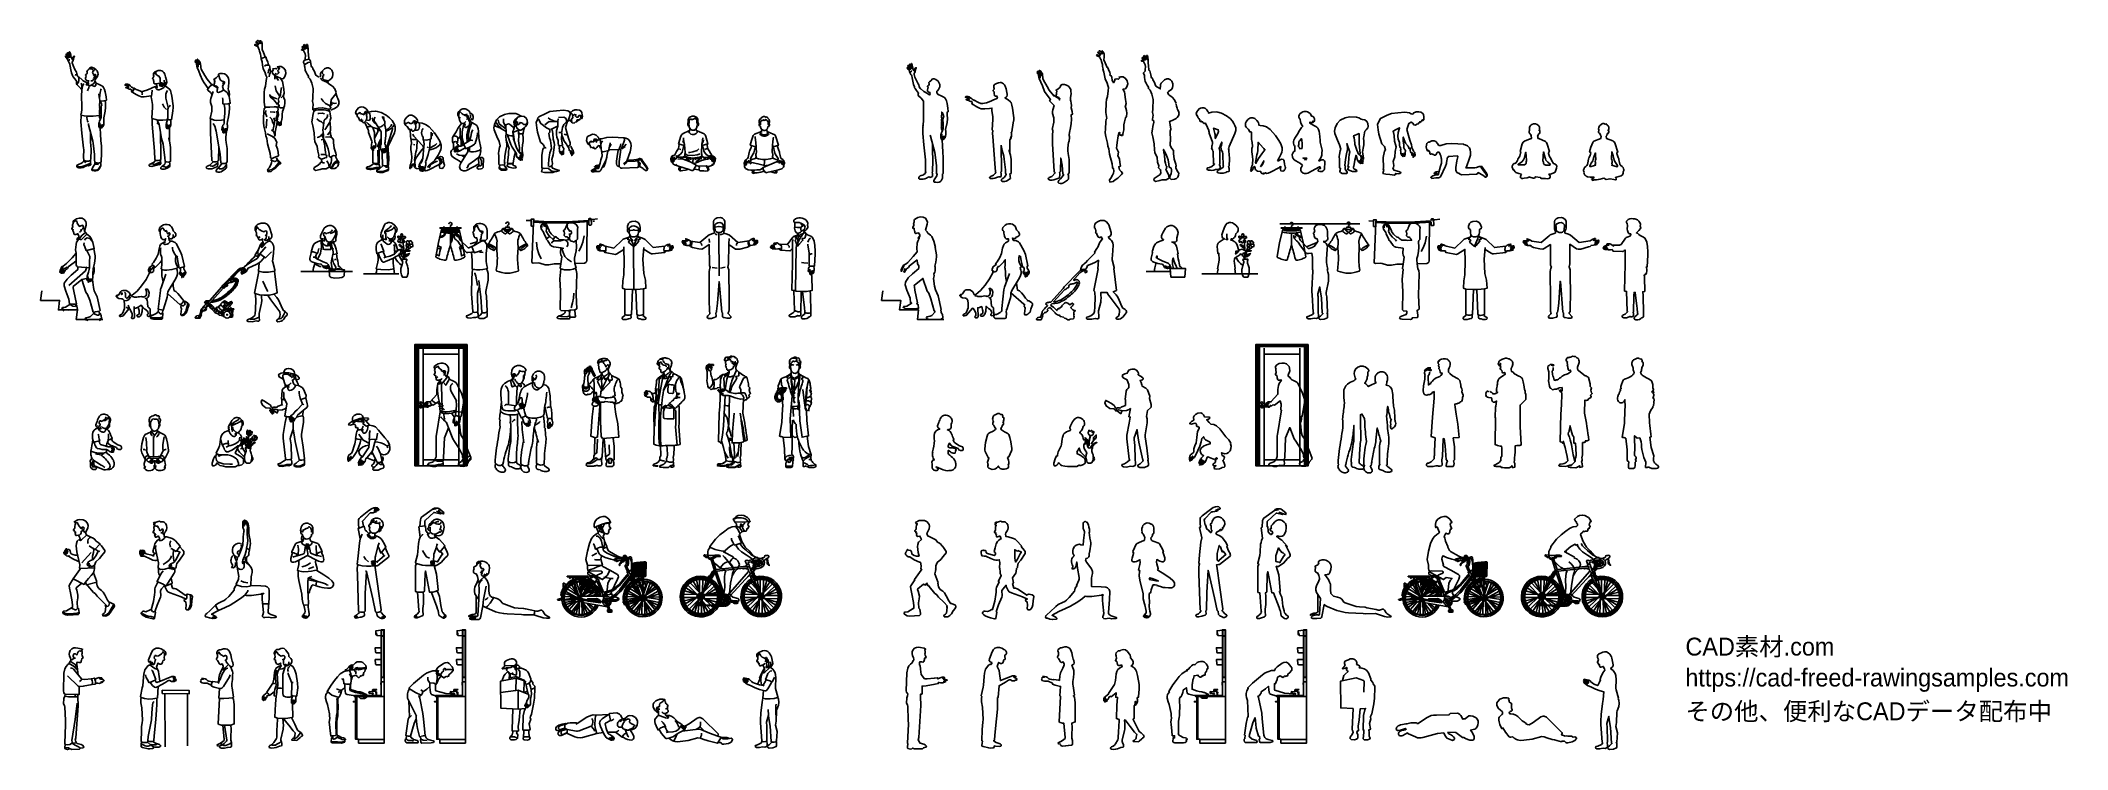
# Model space of a CAD drawing. Header units: millimetres. Extents: x 1284 to 35279, y 955 to 12847.
import ezdxf

# ---------------------------------------------------------------- set-up
doc = ezdxf.new("R2010")
doc.units = ezdxf.units.MM
doc.header["$LTSCALE"] = 20
doc.styles.get("Standard").update_dxf_attribs({"font": 'MS PGothic.ttf'})

msp = doc.modelspace()

# ---------------------------------------------------------------- texts
for s, p in [('CAD素材.com', (28872, 2530)), ('https://cad-freed-rawingsamples.com', (28870, 2011)), ('その他、便利なCADデータ配布中', (28870, 1445))]:
    msp.add_text(s, height=300).set_placement(p)

# ---------------------------------------------------------------- blocks, each defined once
blk = doc.blocks.new('*U5')
at = {"linetype": 'Continuous'}
h = blk.add_hatch(dxfattribs=at)
h.set_pattern_fill('ANSI37', color=256, scale=1.972172)
h.set_pattern_definition([(45, (-3616.396, 2427.398), (-4.427653, 4.427653), []), (135, (-3616.396, 2427.398), (-4.427653, -4.427653), [])])
h.paths.add_polyline_path([(49, 913), (40, 913), (-76, 902), (-185, 871), (-181, 786), (-164, 689), (-152, 674), (-141, 666), (20, 675), (35, 677), (42, 683), (44, 693)])
for points in [[(-291, 1004), (-285, 1009), (-285, 1014), (-288, 1019), (-295, 1030), (-305, 1032), (-319, 1032), (-326, 1028), (-334, 1018), (-335, 1011), (-333, 1004), (-327, 999), (-321, 995), (-306, 994), (-296, 997), (-291, 1004)], [(-927, 666), (-922, 668), (-919, 670), (-919, 675), (-923, 679), (-928, 681), (-1063, 685), (-1216, 685), (-1268, 684), (-1276, 682), (-1278, 679), (-1278, 674), (-1274, 669), (-1227, 668), (-1158, 666), (-942, 664)], [(-827, 670), (-836, 674), (-840, 672), (-870, 653), (-876, 653), (-883, 658), (-881, 661), (-884, 665), (-882, 671), (-894, 675), (-899, 680), (-898, 686), (-881, 691)], [(-869, 690), (-893, 683), (-896, 680), (-886, 677), (-872, 677), (-867, 676), (-864, 683), (-865, 686), (-864, 691)], [(-843, 689), (-853, 681), (-857, 677), (-854, 676), (-837, 677), (-826, 683), (-825, 687)], [(-771, 698), (-780, 685), (-799, 679)], [(-760, 631), (-781, 681), (-786, 685)], [(-668, 415), (-599, 430), (-541, 449), (-482, 479), (-420, 532), (-366, 595), (-256, 726)], [(-658, 391), (-583, 413), (-510, 437), (-453, 475), (-404, 518), (-251, 699), (-247, 700), (-244, 692), (-236, 673), (-232, 670), (-318, 561), (-396, 460), (-438, 414), (-484, 372), (-524, 345), (-562, 320)], [(-379, 994), (-388, 994), (-484, 969), (-487, 962), (-483, 945), (-478, 941), (-470, 940), (-461, 943)], [(-367, 988), (-458, 962), (-461, 956), (-462, 948), (-460, 938), (-452, 930), (-443, 930), (-360, 960)], [(-359, 961), (-353, 951), (-350, 942), (-351, 936), (-374, 917), (-389, 900), (-398, 885), (-404, 872), (-403, 865), (-398, 861), (-393, 862), (-390, 868), (-392, 875), (-391, 882), (-368, 906), (-352, 920), (-339, 923), (-332, 927), (-320, 937), (-319, 941), (-320, 947), (-337, 967)], [(-333, 1004), (-379, 994), (-379, 991), (-377, 985)], [(-350, 991), (-356, 991), (-367, 988), (-366, 985), (-360, 970), (-360, 960), (-348, 962), (-337, 967), (-334, 974)], [(-325, 996), (-350, 991)], [(-334, 1016), (-324, 1005), (-317, 1003), (-302, 1004), (-292, 1009), (-287, 1018)], [(-269, 889), (-267, 964), (-269, 973), (-281, 981), (-295, 982), (-334, 974)], [(-321, 948), (-312, 952), (-311, 952), (-309, 949), (-312, 945), (-320, 937)], [(-315, 995), (-314, 983), (-309, 975), (-301, 977), (-298, 981), (-298, 987), (-299, 996)], [(-312, 952), (-261, 985), (-238, 1001), (-223, 1009), (-209, 1009), (-202, 1003), (-197, 990), (-194, 955), (-193, 926)], [(-310, 949), (-259, 982), (-236, 998), (-222, 1005), (-210, 1005), (-205, 1000), (-202, 989), (-198, 955), (-198, 937)], [(-269, 770), (-303, 853), (-305, 860), (-305, 867), (-284, 891)], [(-274, 891), (-270, 883), (-265, 880), (-257, 880), (-250, 884), (-247, 892), (-246, 925), (-249, 972), (-255, 983), (-264, 994), (-275, 1000), (-283, 1001), (-293, 1001)], [(-274, 891), (-284, 891), (-287, 906), (-289, 932), (-291, 955)], [(-250, 779), (-279, 852), (-280, 857), (-277, 862), (-272, 866)], [(-272, 866), (-272, 859), (-267, 856), (-260, 856), (-254, 864), (-252, 876)], [(-271, 769), (-272, 765), (-268, 753), (-262, 750), (-255, 750), (-241, 758), (-237, 762), (-238, 764), (-245, 778), (-249, 780), (-271, 769)], [(-269, 751), (-272, 745), (-270, 741), (-263, 742), (-251, 743), (-236, 751), (-231, 757), (-230, 762), (-235, 764), (-238, 764)], [(-256, 726), (-256, 730), (-263, 742)], [(-260, 576), (-255, 582), (-227, 629), (-211, 672), (-191, 744), (-182, 807), (-187, 897), (-193, 926), (-207, 961), (-222, 974), (-236, 980), (-254, 981)], [(-260, 580), (-258, 583), (-230, 630), (-214, 673), (-194, 745), (-185, 808), (-190, 897), (-196, 925), (-209, 959), (-224, 972), (-237, 977), (-254, 978)], [(-240, 768), (-235, 770), (-181, 792)], [(-209, 693), (-234, 752)], [(-233, 763), (-228, 766), (-180, 786)], [(-184, 635), (-207, 688)], [(-197, 928), (-195, 814), (-191, 777), (-190, 771)], [(-193, 909), (-191, 814), (-188, 786)], [(-189, 760), (-185, 733), (-168, 661), (-169, 657), (-169, 653), (-168, 648)], [(-187, 777), (-180, 734), (-164, 662), (-158, 653), (-161, 649), (-168, 648)], [(49, 913), (39, 922), (9, 924), (-114, 913), (-141, 909), (-186, 891)], [(-186, 883), (-179, 878), (-170, 876), (-76, 902), (40, 913), (49, 913), (44, 693), (42, 683), (35, 677), (20, 675), (-141, 666), (-152, 674), (-164, 689), (-183, 800)], [(-3, 687), (-5, 536)], [(2, 545), (3, 688)], [(-1384, 358), (-1379, 358), (-1364, 381), (-1358, 384)], [(-1294, 544), (-1315, 556), (-1324, 561), (-1334, 568), (-1342, 568), (-1346, 563), (-1345, 503), (-1343, 500), (-1329, 501)], [(-1336, 501), (-1336, 568)], [(-1314, 391), (-1086, 312)], [(-1086, 311), (-1300, 427)], [(-1091, 361), (-1274, 472)], [(-1243, 509), (-1110, 388)], [(-1236, 668), (-1236, 647), (-1234, 645), (-1228, 645), (-1226, 647), (-1226, 668)], [(-1202, 542), (-1089, 354)], [(-1186, 667), (-1186, 643), (-1186, 632), (-1179, 612), (-1173, 607), (-1073, 307), (-1076, 300), (-1079, 291)], [(-1047, 286), (-1046, 289), (-1053, 301), (-1068, 311), (-1167, 609), (-1165, 623), (-1172, 640), (-1177, 648), (-1178, 659), (-1173, 666)], [(-1103, 397), (-1167, 561)], [(-1159, 433), (-1096, 376)], [(-1042, 352), (-1119, 579)], [(-1086, 367), (-1062, 345)], [(-1082, 355), (-1063, 344), (-1082, 355)], [(-1046, 347), (-1057, 347), (-1062, 345), (-1067, 340), (-1075, 333)], [(-1072, 587), (-1047, 409)], [(-810, 590), (-892, 519), (-947, 466), (-987, 422), (-1065, 323), (-1069, 318), (-1061, 308), (-1056, 307), (-1039, 331), (-955, 438), (-853, 536), (-793, 583)], [(-1057, 632), (-1057, 637), (-1061, 645), (-1049, 657), (-1045, 646), (-1050, 639), (-1055, 632)], [(-967, 444), (-982, 443), (-998, 461), (-1036, 550), (-1046, 584), (-1059, 616), (-1059, 629)], [(-1058, 348), (-1004, 508)], [(-1026, 544), (-1056, 356)], [(-1048, 412), (-1040, 356)], [(-1048, 368), (-1042, 352)], [(-1046, 584), (-1006, 621)], [(-975, 626), (-991, 607), (-1041, 567)], [(-1030, 537), (-954, 606)], [(-1022, 353), (-825, 472)], [(-850, 502), (-1019, 356)], [(-990, 490), (-1018, 548)], [(-941, 575), (-1017, 506)], [(-1015, 347), (-1005, 374)], [(-949, 443), (-1010, 347)], [(-932, 546), (-990, 490), (-1004, 475)], [(-1003, 562), (-978, 502)], [(-996, 635), (-971, 625), (-949, 600), (-940, 570), (-932, 546), (-921, 536), (-915, 516), (-924, 500), (-942, 470)], [(-991, 453), (-917, 522)], [(-965, 514), (-990, 573)], [(-985, 424), (-932, 561)], [(-982, 664), (-982, 649), (-980, 647), (-974, 647), (-972, 649), (-972, 664)], [(-976, 467), (-960, 452)], [(-968, 562), (-953, 526)], [(-963, 479), (-947, 466)], [(-724, 399), (-924, 407), (-946, 414), (-959, 432)], [(-949, 492), (-937, 479)], [(-925, 431), (-948, 445)], [(-946, 347), (-800, 427)], [(-942, 664), (-839, 586), (-828, 574)], [(-938, 502), (-928, 493)], [(-935, 410), (-934, 421), (-925, 430), (-922, 435), (-869, 482)], [(-934, 458), (-912, 444)], [(-813, 588), (-848, 603), (-933, 666)], [(-926, 465), (-897, 481), (-874, 482), (-787, 472), (-759, 459), (-746, 432), (-742, 413)], [(-896, 458), (-921, 465)], [(-890, 537), (-917, 495)], [(-831, 477), (-888, 425), (-904, 406)], [(-783, 382), (-892, 347)], [(-852, 419), (-888, 422), (-891, 422)], [(-876, 436), (-838, 434)], [(-861, 404), (-852, 419), (-843, 429), (-821, 450), (-812, 452), (-795, 473)], [(-825, 447), (-860, 451)], [(-767, 463), (-809, 419), (-824, 403)], [(-810, 590), (-788, 612)], [(-781, 620), (-802, 662)], [(-802, 432), (-789, 431)], [(-759, 437), (-794, 402)], [(-793, 583), (-773, 597)], [(-669, 347), (-763, 568), (-764, 581), (-773, 597), (-788, 609), (-788, 616), (-756, 633), (-752, 631), (-745, 614), (-746, 603), (-744, 596), (-733, 579), (-667, 412)], [(-658, 391), (-638, 347)], [(-547, 296), (-458, 357), (-414, 396), (-378, 440), (-305, 533), (-243, 614), (-234, 625)], [(-514, 314), (-502, 323), (-444, 365), (-400, 412), (-384, 429)], [(-512, 311), (-500, 321), (-442, 362), (-397, 410), (-381, 427)], [(-386, 431), (-381, 426), (-377, 426), (-371, 431), (-371, 436), (-377, 441)], [(-375, 439), (-362, 454), (-300, 528), (-268, 570)], [(-372, 437), (-359, 452), (-298, 526), (-263, 571)], [(-274, 573), (-268, 570), (-263, 571), (-260, 576), (-261, 582), (-265, 585)], [(-274, 342), (-49, 334)], [(-264, 394), (-38, 316)], [(-39, 316), (-250, 431)], [(-234, 625), (-230, 630)], [(-108, 405), (-224, 476)], [(-223, 639), (-223, 640), (-219, 641), (-213, 623), (-214, 623), (-218, 618), (-216, 613), (-208, 613)], [(-179, 625), (-177, 629), (-178, 632), (-180, 635), (-184, 635), (-214, 623)], [(-24, 319), (-97, 391), (-115, 413), (-129, 434), (-138, 449), (-150, 473), (-164, 506), (-208, 613), (-204, 619), (-184, 627), (-179, 625), (-177, 618), (-173, 600), (-140, 512), (-121, 462), (-108, 433), (-96, 419), (-87, 409), (-67, 390), (-27, 353), (-7, 336)], [(-193, 512), (-158, 480)], [(-177, 618), (-170, 618), (-166, 607), (-151, 606), (-146, 584), (-126, 551), (-119, 550), (-113, 552), (-113, 561), (-131, 590), (-139, 596), (-144, 613), (-138, 619), (-136, 622), (-137, 624)], [(-158, 653), (-154, 649), (-153, 643), (-155, 639), (-158, 637), (-167, 637), (-169, 633), (-153, 614), (-148, 602), (-149, 597), (-154, 598), (-158, 614), (-175, 635), (-173, 644), (-168, 648)], [(-152, 546), (-129, 506)], [(-134, 504), (-103, 517), (-92, 519), (-84, 528), (-78, 531), (-72, 531), (-59, 515), (-65, 503), (-78, 499), (-88, 499), (-101, 496), (-127, 477)], [(-116, 485), (-48, 372)], [(-99, 518), (-113, 552)], [(-110, 437), (-14, 350)], [(-39, 364), (-92, 498)], [(-66, 571), (-70, 583)], [(-51, 571), (-66, 571), (-69, 563), (-69, 543), (-65, 536), (-42, 536)], [(-69, 528), (-62, 533), (-60, 536)], [(-62, 509), (-26, 507), (-3, 507)], [(-48, 518), (-54, 536)], [(-54, 536), (-54, 528), (-51, 519)], [(-9, 529), (-13, 524), (-17, 516), (-23, 515), (-35, 515), (-51, 519)], [(-6, 396), (-44, 508)], [(-16, 349), (-37, 361)], [(-20, 632), (-7, 635), (-4, 638)], [(-18, 586), (-10, 586), (-8, 579), (-9, 532), (-3, 539), (13, 558), (22, 564), (32, 564), (37, 551), (35, 506), (31, 495), (24, 491), (12, 492), (-3, 507), (-9, 515), (-9, 532)], [(-15, 538), (-13, 524)], [(-11, 507), (-6, 471)], [(-5, 510), (-7, 311), (-1, 307), (4, 308), (9, 311), (9, 335), (4, 344), (2, 349), (2, 502)], [(2, 383), (70, 583)], [(15, 492), (2, 410)], [(2, 415), (11, 351)], [(9, 352), (2, 371)], [(16, 349), (224, 476)], [(199, 506), (18, 348)], [(31, 590), (27, 564)], [(29, 338), (118, 565)], [(159, 541), (31, 336)], [(36, 314), (250, 431)], [(266, 386), (36, 311)], [(-1366, 307), (-1380, 307), (-1390, 310), (-1436, 292), (-1440, 289), (-1436, 284), (-1426, 280), (-1398, 278), (-1078, 293)], [(-1076, 301), (-1404, 289), (-1417, 290)], [(-1404, 289), (-1381, 297), (-1375, 299), (-1366, 299)], [(-1324, 339), (-1082, 330)], [(-1216, 307), (-1324, 291)], [(-1151, 273), (-1315, 240)], [(-1302, 203), (-1144, 263)], [(-1276, 156), (-1142, 261)], [(-1128, 254), (-1245, 120)], [(-1099, 303), (-1196, 324), (-1211, 326), (-1214, 323), (-1217, 296)], [(-1054, 277), (-1206, 86)], [(-1172, 66), (-1055, 277)], [(-1083, 327), (-1158, 316)], [(-1048, 293), (-1118, 249), (-1142, 261), (-1157, 281), (-1150, 290)], [(-1123, 48), (-1073, 277)], [(-1080, 328), (-1087, 322), (-1088, 318), (-1085, 314), (-1075, 314)], [(-1070, 279), (-1075, 39)], [(-1069, 314), (-1066, 314)], [(-734, 284), (-847, 284), (-969, 292), (-1016, 300), (-1043, 303), (-1058, 305)], [(-935, 63), (-1048, 276)], [(-635, 174), (-986, 234), (-991, 236), (-995, 239), (-1023, 270), (-1031, 274), (-1039, 276)], [(-1034, 263), (-893, 86)], [(-1029, 262), (-1024, 39)], [(-708, 256), (-752, 258), (-771, 262), (-801, 266), (-961, 275), (-1014, 275), (-1020, 273), (-1027, 272)], [(-985, 45), (-1027, 260)], [(-949, 228), (-854, 120)], [(-942, 276), (-935, 266), (-925, 261), (-720, 236), (-712, 239), (-707, 245), (-706, 255), (-724, 276), (-744, 292), (-767, 305), (-783, 306), (-924, 304), (-934, 303), (-941, 297), (-942, 294)], [(-828, 149), (-919, 223)], [(-637, 249), (-625, 231), (-581, 126), (-578, 123), (-576, 119)], [(-604, 257), (-602, 238), (-565, 139), (-564, 133), (-559, 120)], [(-590, 98), (-536, 98)], [(-545, 290), (-523, 307)], [(-543, 287), (-521, 304)], [(-526, 310), (-521, 305), (-517, 303), (-512, 306), (-511, 311), (-516, 317)], [(-7, 316), (-297, 245), (-317, 244), (-339, 243), (-341, 246), (-341, 250), (-303, 253), (-7, 323)], [(-318, 204), (-316, 204), (-313, 207), (-313, 219), (-312, 238), (-308, 244)], [(-44, 329), (-274, 294)], [(-26, 291), (-265, 243)], [(-252, 206), (-27, 292)], [(-226, 160), (-36, 309)], [(-35, 306), (-196, 123)], [(-4, 280), (-156, 90)], [(-122, 70), (-6, 280)], [(-73, 51), (-22, 288)], [(-20, 286), (-26, 42)], [(9, 323), (16, 313), (18, 302), (14, 296), (8, 293), (-5, 295), (-11, 304), (-19, 313)], [(115, 66), (1, 280)], [(4, 280), (156, 90)], [(65, 49), (19, 285)], [(20, 286), (26, 42)], [(249, 199), (25, 289)], [(26, 291), (265, 243)], [(33, 331), (274, 294)], [(275, 334), (34, 330)], [(35, 306), (196, 123)], [(221, 153), (35, 305)]]:
    blk.add_lwpolyline(points, dxfattribs=at)
for points in [[(-696, 733), (-692, 738), (-692, 744), (-698, 759), (-701, 764), (-709, 769), (-882, 770), (-905, 767), (-921, 762), (-930, 752), (-930, 721), (-925, 713), (-897, 697), (-891, 693), (-881, 691), (-851, 689), (-824, 687), (-788, 689), (-774, 697), (-761, 703)], [(-19, 595), (-23, 609), (-32, 619), (-42, 620), (-52, 612), (-56, 601), (-46, 541), (-33, 527), (-24, 527), (-15, 538), (-19, 595)], [(-589, 119), (-538, 119), (-532, 118), (-526, 114), (-526, 105), (-531, 103), (-536, 101), (-536, 96), (-531, 94), (-526, 92), (-526, 84), (-534, 81), (-543, 79), (-589, 79), (-596, 82), (-600, 84), (-600, 91), (-595, 93), (-590, 96), (-590, 99), (-596, 102), (-601, 105), (-601, 114), (-595, 117)]]:
    blk.add_lwpolyline(points, close=True, dxfattribs=at)
for points in [[(-582, 185, 0.808458), (-635, 347), (-1026, 347)], [(-635, 174, 0.09368), (-602, 177, 0.09368)]]:
    blk.add_lwpolyline(points, format="xyb", dxfattribs=at)
for centre, radius in [((-812, 669), 12.3), ((-621, 257), 11.3), ((0, 316), 6.03)]:
    blk.add_circle(centre, radius, dxfattribs=at)
for centre, radius, start, end in [((-1050, 313), 337, 113.275, 172.361), ((-1050, 313), 316, 112.8556, 184.1045), ((-1050, 313), 290, 113.2614, 184.2876), ((-1050, 313), 275, 113.5176, 336.2665), ((-1050, 313), 337, 49.8753, 110.5104), ((-1050, 313), 316, 50.4733, 111.6483), ((-1050, 313), 290, 51.3705, 111.9405), ((-1050, 313), 275, 51.9382, 112.1249), ((-1050, 313), 275, 7.1623, 48.9844), ((-1050, 313), 290, 6.7992, 48.7288), ((-1050, 313), 316, 6.2245, 47.9704), ((-1050, 313), 337, 5.8409, 47.3629), ((0, 316), 337, 126.1577, 191.1837), ((0, 316), 316, 127.1638, 191.5798), ((0, 316), 316, 193.0928, 89.5063), ((0, 316), 290, 128.6794, 191.6189), ((0, 316), 290, 193.4908, 89.4751), ((0, 316), 275, 129.6424, 191.5295), ((0, 316), 275, 193.4807, 89.4555), ((0, 316), 337, 119.6363, 121.0869), ((0, 316), 316, 118.0888, 121.8942), ((0, 316), 290, 118.4853, 122.9572), ((0, 316), 337, 90.6205, 117.2611), ((0, 316), 275, 118.3467, 123.6304), ((0, 316), 316, 90.7012, 116.3129), ((0, 316), 290, 101.1105, 115.2452), ((0, 316), 275, 101.1876, 115.3613), ((0, 316), 36.4, 192.1711, 86.9005), ((0, 316), 290, 90.822, 94.2937), ((0, 316), 36.4, 100.8632, 123.5625), ((0, 316), 275, 90.8982, 93.8427), ((-1050, 313), 316, 185.9822, 338.1251), ((-1050, 313), 290, 186.2946, 336.9873), ((-1050, 313), 275, 345.4281, 349.5405), ((-1050, 313), 275, 353.9156, 358.4428), ((-1050, 313), 290, 345.8021, 349.5877), ((-1050, 313), 290, 354.2252, 357.6655), ((-1050, 313), 316, 346.3941, 349.9437), ((-621, 257), 62.3, 301.0592, 280.4), ((-621, 257), 32.9, 310.4875, 269.0551), ((-621, 257), 25.7, 317.3853, 261.7968), ((-621, 257), 17.3, 0, 222.1049), ((0, 316), 337, 192.5035, 199.4207), ((0, 316), 36.4, 172.0041, 179.8041)]:
    blk.add_arc(centre, radius, start, end, dxfattribs=at)
blk = doc.blocks.new('*U6')
at = {"linetype": 'Continuous'}
for points in [[(-867, 987), (-823, 991), (-800, 1004), (-762, 1012), (-734, 1015), (-695, 1010), (-688, 1012), (-685, 1019), (-693, 1029), (-713, 1036), (-778, 1036), (-836, 1029), (-864, 1029), (-908, 1033), (-946, 1040), (-955, 1039), (-959, 1036), (-961, 1029), (-960, 1023), (-934, 1015), (-899, 999), (-877, 988), (-867, 987), (-820, 998), (-809, 1005), (-782, 1010)], [(-949, 1020), (-921, 996), (-898, 989), (-879, 971), (-868, 970)], [(-244, 873), (-268, 938), (-261, 944), (-243, 951), (-231, 947), (-224, 942), (-163, 955), (-148, 963), (-141, 971), (-134, 968), (-137, 962), (-145, 942), (-143, 929), (-135, 924), (-120, 924), (-114, 932), (-106, 951), (-28, 957), (4, 939), (20, 918), (21, 888), (12, 874), (-2, 862), (-27, 853), (-55, 846), (-85, 840), (-93, 831), (-93, 817), (-81, 804), (-51, 812), (7, 827), (36, 854), (52, 882), (53, 914), (46, 940), (53, 951), (69, 961), (84, 967), (84, 979), (89, 979), (96, 950), (101, 939), (97, 922), (100, 899), (107, 883), (130, 863), (137, 866), (135, 870), (114, 895), (111, 945), (103, 968), (104, 984), (126, 1004), (128, 1012), (124, 1022), (101, 1033), (96, 1029), (90, 1030), (73, 1030), (58, 1024), (55, 1010), (53, 1002), (40, 992), (20, 988), (12, 983), (0, 980), (-69, 989), (-111, 986), (-134, 968)], [(-784, 773), (-1015, 380)], [(-1004, 361), (-775, 745)], [(-893, 652), (-913, 634), (-918, 624), (-914, 614), (-902, 615), (-891, 629), (-880, 636), (-866, 637), (-863, 650), (-861, 655), (-855, 657), (-855, 665), (-864, 671), (-873, 679), (-882, 683), (-889, 677), (-887, 665), (-893, 652)], [(-759, 797), (-814, 960), (-812, 968), (-805, 975), (-808, 981), (-841, 978), (-863, 977), (-870, 972), (-841, 954), (-834, 941), (-784, 773), (-775, 769), (-769, 757), (-775, 745), (-652, 381)], [(-867, 674), (-854, 697), (-853, 704), (-845, 715), (-840, 719), (-820, 756), (-808, 769), (-798, 775), (-785, 777)], [(-784, 773), (-799, 769), (-808, 762), (-821, 746), (-837, 715), (-838, 706), (-844, 694), (-853, 691), (-863, 670)], [(-807, 978), (-771, 997), (-752, 1011), (-742, 1014)], [(-246, 849), (-749, 794), (-755, 797), (-759, 797), (-765, 787), (-765, 774), (-759, 767), (-748, 759), (-742, 765), (-239, 820), (-234, 812), (-226, 808)], [(-748, 759), (-624, 376)], [(-556, 371), (-213, 761)], [(-197, 703), (-526, 348)], [(-313, 812), (-309, 806), (-303, 806), (-297, 807), (-295, 809), (-286, 811), (-254, 808), (-223, 800)], [(-224, 802), (-247, 809), (-264, 812), (-289, 815)], [(-159, 737), (-200, 857), (-200, 874), (-203, 881), (-212, 883), (-244, 873), (-251, 865), (-251, 854), (-246, 849), (-227, 842), (-227, 820), (-226, 808), (-207, 760), (-190, 742), (-188, 720), (-197, 703), (-195, 699)], [(-221, 672), (-146, 751), (-134, 764)], [(-212, 883), (-220, 911), (-151, 928), (-144, 923), (-135, 921), (-125, 923)], [(-218, 669), (-144, 749), (-134, 759)], [(-193, 696), (-184, 681), (-180, 682)], [(-164, 802), (-181, 802)], [(-166, 798), (-180, 799)], [(0, 364), (-9, 374), (-145, 677), (-151, 683), (-151, 696), (-180, 682), (-177, 674), (-176, 660), (-21, 359), (-21, 349)], [(-175, 784), (-155, 815), (-137, 832)], [(-173, 922), (-160, 909), (-143, 906), (-104, 906), (-88, 904), (-76, 893), (-64, 876), (-63, 866), (-63, 845)], [(-172, 782), (-152, 812), (-138, 826)], [(-139, 806), (-144, 803), (-161, 798)], [(-139, 811), (-146, 807), (-158, 803)], [(-151, 696), (-148, 705), (-158, 733)], [(-125, 689), (-141, 681), (-134, 676), (-133, 665), (-129, 660), (-124, 651), (-117, 650), (-111, 645), (-102, 644)], [(-128, 746), (-132, 745), (-140, 800), (-138, 825), (-131, 883), (-122, 919)], [(-128, 746), (-136, 800), (-134, 825), (-128, 882), (-118, 918)], [(-117, 926), (-97, 896), (-97, 869), (-101, 845), (-115, 824), (-129, 812), (-135, 809)], [(-120, 924), (-100, 895), (-101, 869), (-104, 846), (-118, 826), (-131, 815), (-135, 813)], [(-134, 830), (-122, 841), (-104, 856), (-72, 880), (-33, 902), (-2, 926), (7, 937)], [(-133, 836), (-125, 844), (-106, 859), (-74, 883), (-36, 905), (-5, 929), (4, 939)], [(-132, 724), (-132, 745)], [(-123, 684), (-129, 718), (-132, 724), (-129, 728), (-124, 730), (-118, 727), (-119, 717), (-122, 708), (-114, 687), (-113, 677)], [(-131, 768), (-114, 786), (-93, 817)], [(-130, 763), (-111, 784), (-90, 815)], [(-118, 727), (-128, 746)], [(-31, 956), (-35, 940), (-50, 932), (-75, 927), (-87, 927), (-117, 928)], [(-97, 653), (-89, 659), (-90, 667), (-91, 677), (-97, 687), (-106, 695), (-116, 692)], [(-75, 842), (-47, 873), (-24, 902), (-21, 906)], [(-68, 844), (-44, 871), (-21, 899), (-14, 907)], [(-33, 851), (-33, 869), (-38, 884), (-40, 894), (-35, 901)], [(-33, 903), (-12, 908), (-5, 907), (3, 920), (4, 926), (10, 932)], [(-5, 907), (-1, 894), (0, 875), (-1, 865), (-2, 862)], [(0, 980), (21, 969), (37, 954), (46, 940)], [(5, 921), (10, 909), (10, 896), (11, 873)], [(-1301, 382), (-1060, 373)], [(-1060, 376), (-1288, 435)], [(-1069, 365), (-1263, 488)], [(-1064, 366), (-1230, 533)], [(-1189, 570), (-1025, 395)], [(-1023, 397), (-1142, 599)], [(-1037, 396), (-1087, 619)], [(-1005, 396), (-1005, 396), (-1005, 397), (-1005, 398), (-1005, 398), (-1005, 399), (-1005, 399), (-1005, 399), (-1006, 399), (-1006, 399), (-1006, 399), (-1006, 399), (-1007, 399), (-1007, 399), (-1007, 399), (-1007, 399), (-1008, 399), (-1008, 399), (-1008, 399), (-1008, 399), (-1008, 399), (-1008, 398), (-1008, 397), (-1009, 397), (-1009, 396), (-1010, 396), (-1010, 396), (-1011, 396), (-1011, 395), (-1012, 395), (-1012, 395), (-1016, 395), (-1016, 395), (-1017, 396), (-1018, 396), (-1018, 396), (-1019, 396), (-1019, 397), (-1020, 397), (-1020, 398), (-1020, 398), (-1020, 399), (-1020, 400), (-1020, 400), (-1020, 400), (-1021, 400), (-1021, 400), (-1021, 399), (-1021, 399), (-1022, 399), (-1022, 399), (-1022, 399), (-1022, 399), (-1023, 399), (-1023, 399), (-1023, 399), (-1023, 399), (-1023, 399), (-1023, 398), (-1023, 397), (-1023, 397), (-1023, 396), (-1024, 396), (-1024, 395), (-1025, 395), (-1025, 395), (-1026, 394), (-1026, 394), (-1030, 393), (-1030, 393), (-1031, 393), (-1031, 393), (-1032, 393), (-1033, 394), (-1033, 394), (-1034, 394), (-1034, 395), (-1035, 395), (-1035, 396), (-1035, 396), (-1035, 396), (-1035, 396), (-1035, 396), (-1036, 396), (-1036, 396), (-1036, 396), (-1036, 396), (-1037, 396), (-1037, 396), (-1037, 396), (-1037, 396), (-1037, 395), (-1037, 395), (-1037, 395), (-1037, 395), (-1037, 394), (-1037, 394), (-1037, 393), (-1037, 392), (-1037, 392), (-1038, 391), (-1038, 391), (-1039, 390), (-1039, 390), (-1039, 390), (-1043, 388), (-1043, 388), (-1044, 388), (-1044, 387), (-1045, 387), (-1045, 387), (-1046, 388), (-1047, 388), (-1047, 388), (-1048, 388), (-1048, 389), (-1049, 389), (-1049, 389), (-1049, 389), (-1049, 389), (-1049, 389), (-1049, 389), (-1049, 389), (-1050, 389), (-1050, 389), (-1050, 388), (-1050, 388), (-1050, 388), (-1051, 388), (-1051, 388), (-1051, 388), (-1050, 387), (-1050, 387), (-1050, 386), (-1050, 386), (-1050, 385), (-1050, 384), (-1050, 384), (-1050, 383), (-1050, 383), (-1051, 382), (-1051, 382), (-1054, 379), (-1054, 379), (-1055, 379), (-1055, 379), (-1056, 378), (-1056, 378), (-1057, 378), (-1057, 378), (-1058, 378), (-1059, 379), (-1059, 379), (-1060, 379), (-1060, 379), (-1060, 379), (-1060, 379), (-1060, 379), (-1060, 379), (-1060, 379), (-1061, 378), (-1061, 378), (-1061, 378), (-1061, 378), (-1061, 378), (-1061, 377), (-1061, 377), (-1061, 377), (-1061, 377), (-1060, 377), (-1060, 376), (-1060, 375), (-1060, 375), (-1059, 374), (-1059, 374), (-1060, 373), (-1060, 372), (-1060, 372), (-1060, 372), (-1062, 368), (-1062, 368), (-1063, 368), (-1063, 367), (-1064, 367), (-1064, 366), (-1065, 366), (-1065, 366), (-1066, 366), (-1067, 366), (-1067, 366), (-1068, 367), (-1068, 367), (-1068, 367), (-1068, 366), (-1068, 366), (-1068, 366), (-1068, 366), (-1068, 365), (-1069, 365), (-1069, 365), (-1069, 365), (-1069, 365), (-1069, 364), (-1069, 364), (-1069, 364), (-1068, 364), (-1068, 364), (-1067, 363), (-1067, 363), (-1067, 362), (-1066, 362), (-1066, 361), (-1066, 360), (-1066, 360), (-1066, 359), (-1066, 359), (-1068, 355), (-1068, 355), (-1068, 354), (-1068, 354), (-1068, 353), (-1069, 353), (-1069, 353), (-1070, 352), (-1071, 352), (-1071, 352), (-1072, 352), (-1072, 352), (-1072, 352), (-1072, 352), (-1073, 352), (-1073, 352), (-1073, 352), (-1073, 351), (-1073, 351), (-1073, 351), (-1073, 351), (-1073, 350), (-1073, 350), (-1073, 350), (-1073, 350), (-1073, 350), (-1072, 350), (-1072, 349), (-1071, 349), (-1071, 349), (-1070, 348), (-1070, 348), (-1069, 347), (-1069, 347), (-1069, 346), (-1069, 346), (-1069, 346), (-1069, 341), (-1069, 341), (-1069, 341), (-1069, 340), (-1070, 339), (-1070, 339), (-1070, 338), (-1071, 338), (-1071, 338), (-1072, 337), (-1073, 337), (-1073, 337), (-1073, 337), (-1073, 337), (-1073, 337), (-1073, 337), (-1073, 336), (-1073, 336), (-1073, 336), (-1073, 336), (-1073, 335), (-1073, 335), (-1073, 335), (-1073, 335), (-1073, 335), (-1073, 335), (-1072, 335), (-1072, 335), (-1071, 335), (-1070, 334), (-1070, 334), (-1069, 334), (-1069, 333), (-1069, 333), (-1068, 332), (-1068, 332), (-1068, 332), (-1067, 327), (-1067, 327), (-1067, 327), (-1067, 326), (-1067, 325), (-1067, 325), (-1068, 324), (-1068, 324), (-1068, 323), (-1069, 323), (-1069, 323), (-1070, 322), (-1070, 322), (-1070, 322), (-1070, 322), (-1070, 322), (-1070, 322), (-1070, 321), (-1070, 321), (-1069, 321), (-1069, 321), (-1069, 321), (-1069, 320), (-1069, 320), (-1069, 320), (-1069, 320), (-1068, 320), (-1068, 320), (-1067, 320), (-1067, 320), (-1066, 320), (-1065, 320), (-1065, 320), (-1064, 319), (-1064, 319), (-1064, 318), (-1064, 318), (-1062, 315), (-1062, 315), (-1061, 314), (-1061, 313), (-1061, 313), (-1061, 312), (-1061, 311), (-1061, 311), (-1062, 310), (-1062, 310), (-1063, 309), (-1063, 309), (-1063, 309), (-1063, 309), (-1063, 309), (-1063, 309), (-1063, 308), (-1063, 308), (-1062, 308), (-1062, 308), (-1062, 308), (-1062, 307), (-1062, 307), (-1062, 307), (-1062, 307), (-1062, 307), (-1061, 307), (-1061, 308), (-1060, 308), (-1059, 308), (-1059, 308), (-1058, 308), (-1057, 308), (-1057, 308), (-1056, 307), (-1056, 307), (-1056, 307), (-1053, 304), (-1053, 304), (-1052, 303), (-1052, 302), (-1052, 302), (-1052, 301), (-1052, 301), (-1052, 300), (-1052, 299), (-1052, 299), (-1053, 298), (-1053, 298), (-1053, 298), (-1053, 298), (-1053, 298), (-1053, 298), (-1052, 297), (-1052, 297), (-1052, 297), (-1052, 297), (-1052, 297), (-1051, 297), (-1051, 296), (-1051, 296), (-1051, 296), (-1051, 296), (-1051, 297), (-1050, 297), (-1050, 298), (-1049, 298), (-1048, 298), (-1048, 298), (-1047, 298), (-1047, 298), (-1046, 298), (-1045, 297), (-1045, 297), (-1042, 295), (-1042, 295), (-1041, 295), (-1041, 294), (-1040, 294), (-1040, 293), (-1040, 293), (-1040, 292), (-1040, 291), (-1040, 291), (-1040, 290), (-1040, 290), (-1040, 290), (-1040, 290), (-1040, 290), (-1040, 289), (-1040, 289), (-1039, 289), (-1039, 289), (-1039, 289), (-1039, 289), (-1038, 289), (-1038, 289), (-1038, 289), (-1038, 289), (-1038, 289), (-1038, 289), (-1037, 290), (-1037, 290), (-1036, 291), (-1036, 291), (-1035, 291), (-1035, 291), (-1034, 291), (-1034, 291), (-1033, 291), (-1033, 291), (-1029, 290), (-1029, 290), (-1028, 290), (-1028, 289), (-1027, 289), (-1027, 289), (-1026, 288), (-1026, 288), (-1026, 287), (-1026, 286), (-1026, 286), (-1026, 285), (-1026, 285), (-1026, 285), (-1026, 285), (-1025, 285), (-1025, 285), (-1025, 285), (-1025, 285), (-1024, 285), (-1024, 285), (-1024, 285), (-1024, 285), (-1023, 285), (-1023, 285), (-1023, 285), (-1023, 285), (-1023, 286), (-1023, 286), (-1022, 287), (-1022, 287), (-1022, 288), (-1021, 288), (-1020, 288), (-1020, 289), (-1019, 289), (-1019, 289), (-1015, 288), (-1015, 288), (-1014, 288), (-1014, 288), (-1013, 288), (-1012, 288), (-1012, 287), (-1012, 287), (-1011, 286), (-1011, 286), (-1011, 285), (-1011, 284), (-1011, 284), (-1011, 284), (-1011, 284), (-1010, 284), (-1010, 284), (-1010, 284), (-1010, 284), (-1009, 284), (-1009, 284), (-1009, 285), (-1009, 285), (-1008, 285), (-1008, 285), (-1008, 285), (-1008, 285), (-1008, 286), (-1008, 286), (-1008, 287), (-1008, 288), (-1007, 288), (-1007, 289), (-1006, 289), (-1006, 289), (-1005, 289), (-1005, 289), (-1001, 290), (-1001, 290), (-1000, 291), (-1000, 291), (-999, 290), (-998, 290), (-998, 290), (-997, 290), (-997, 289), (-997, 289), (-996, 288), (-996, 288), (-996, 288), (-996, 288), (-996, 288), (-996, 288), (-995, 288), (-995, 288), (-995, 288), (-995, 288), (-994, 288), (-994, 288), (-994, 288), (-994, 288), (-994, 288), (-994, 288), (-994, 289), (-994, 290), (-994, 290), (-994, 291), (-994, 292), (-994, 292), (-993, 293), (-993, 293), (-993, 294), (-992, 294), (-992, 294), (-988, 296), (-988, 296), (-988, 296), (-987, 296), (-986, 296), (-986, 296), (-985, 296), (-985, 296), (-984, 296), (-983, 295), (-983, 295), (-983, 294), (-983, 294), (-983, 294), (-982, 295), (-982, 295), (-982, 295), (-982, 295), (-982, 295), (-981, 295), (-981, 295), (-981, 296), (-981, 296), (-981, 296), (-981, 296), (-981, 296), (-981, 296), (-981, 297), (-982, 298), (-982, 298), (-982, 299), (-982, 299), (-981, 300), (-981, 301), (-981, 301), (-980, 302), (-980, 302), (-977, 305), (-977, 305), (-977, 305), (-976, 305), (-976, 306), (-975, 306), (-974, 306), (-974, 306), (-973, 306), (-973, 305), (-972, 305), (-971, 305), (-971, 305), (-971, 305), (-971, 305), (-971, 305), (-971, 305), (-971, 305), (-971, 306), (-970, 306), (-970, 306), (-970, 306), (-970, 306), (-970, 307), (-970, 307), (-970, 307), (-970, 307), (-971, 307), (-971, 308), (-971, 308), (-972, 309), (-972, 310), (-972, 310), (-972, 311), (-971, 312), (-971, 312), (-971, 312), (-969, 316), (-969, 316), (-968, 316), (-968, 317), (-967, 317), (-967, 317), (-966, 318), (-966, 318), (-965, 318), (-965, 318), (-964, 318), (-963, 317), (-963, 317), (-963, 317), (-963, 317), (-963, 318), (-963, 318), (-963, 318), (-963, 318), (-963, 319), (-963, 319), (-962, 319), (-962, 319), (-962, 320), (-962, 320), (-962, 320), (-963, 320), (-963, 320), (-964, 321), (-964, 321), (-965, 322), (-965, 322), (-965, 323), (-965, 323), (-965, 324), (-965, 325), (-965, 325), (-965, 325)], [(-1015, 380), (-1017, 381), (-1017, 381), (-1018, 381), (-1018, 381), (-1018, 381), (-1019, 381), (-1019, 381), (-1019, 382), (-1020, 382), (-1020, 382), (-1020, 383), (-1020, 383), (-1020, 383), (-1020, 383), (-1020, 383), (-1020, 383), (-1020, 383), (-1021, 383), (-1021, 383), (-1021, 383), (-1021, 383), (-1021, 383), (-1022, 383), (-1022, 383), (-1022, 383), (-1022, 383), (-1022, 383), (-1022, 382), (-1022, 382), (-1022, 381), (-1022, 381), (-1022, 381), (-1023, 380), (-1023, 380), (-1023, 380), (-1024, 380), (-1024, 380), (-1027, 379), (-1027, 379), (-1027, 379), (-1028, 379), (-1028, 379), (-1029, 379), (-1029, 379), (-1029, 380), (-1030, 380), (-1030, 380), (-1030, 381), (-1030, 381), (-1030, 381), (-1030, 381), (-1030, 381), (-1031, 381), (-1031, 381), (-1031, 381), (-1031, 381), (-1031, 381), (-1031, 381), (-1032, 381), (-1032, 381), (-1032, 380), (-1032, 380), (-1032, 380), (-1032, 380), (-1032, 380), (-1032, 379), (-1032, 379), (-1032, 378), (-1032, 378), (-1032, 378), (-1032, 377), (-1033, 377), (-1033, 377), (-1033, 377), (-1036, 375), (-1036, 375), (-1036, 375), (-1037, 375), (-1037, 375), (-1037, 375), (-1038, 375), (-1038, 375), (-1039, 375), (-1039, 376), (-1039, 376), (-1040, 376), (-1040, 376), (-1040, 376), (-1040, 376), (-1040, 376), (-1040, 376), (-1040, 376), (-1040, 376), (-1040, 376), (-1041, 376), (-1041, 375), (-1041, 375), (-1041, 375), (-1041, 375), (-1041, 375), (-1041, 375), (-1041, 375), (-1040, 374), (-1040, 374), (-1040, 373), (-1040, 373), (-1040, 372), (-1041, 372), (-1041, 372), (-1041, 371), (-1041, 371), (-1043, 369), (-1043, 369), (-1044, 369), (-1044, 369), (-1045, 369), (-1045, 368), (-1045, 368), (-1046, 368), (-1046, 369), (-1047, 369), (-1047, 369), (-1047, 369), (-1047, 369), (-1047, 369), (-1048, 369), (-1048, 369), (-1048, 369), (-1048, 369), (-1048, 369), (-1048, 368), (-1048, 368), (-1048, 368), (-1048, 368), (-1049, 368), (-1049, 368), (-1049, 368), (-1048, 368), (-1048, 367), (-1048, 367), (-1047, 367), (-1047, 366), (-1047, 366), (-1047, 365), (-1047, 365), (-1047, 364), (-1048, 364), (-1048, 364), (-1049, 361), (-1049, 361), (-1050, 361), (-1050, 361), (-1050, 360), (-1051, 360), (-1051, 360), (-1051, 360), (-1052, 360), (-1052, 360), (-1053, 360), (-1053, 360), (-1053, 360), (-1053, 360), (-1053, 360), (-1053, 360), (-1053, 360), (-1053, 360), (-1053, 360), (-1054, 359), (-1054, 359), (-1054, 359), (-1054, 359), (-1054, 359), (-1054, 359), (-1054, 359), (-1053, 359), (-1053, 358), (-1053, 358), (-1052, 358), (-1052, 357), (-1052, 357), (-1052, 357), (-1052, 356), (-1052, 356), (-1052, 355), (-1052, 355), (-1053, 352), (-1053, 352), (-1053, 352), (-1053, 352), (-1054, 351), (-1054, 351), (-1054, 351), (-1055, 350), (-1055, 350), (-1055, 350), (-1056, 350), (-1056, 350), (-1056, 350), (-1056, 350), (-1056, 350), (-1056, 350), (-1056, 350), (-1056, 350), (-1056, 349), (-1056, 349), (-1057, 349), (-1057, 349), (-1057, 349), (-1057, 349), (-1057, 349), (-1057, 349), (-1056, 349), (-1056, 348), (-1055, 348), (-1055, 348), (-1055, 348), (-1054, 347), (-1054, 347), (-1054, 347), (-1054, 346), (-1054, 346), (-1054, 346), (-1054, 343), (-1054, 343), (-1054, 342), (-1054, 342), (-1054, 341), (-1055, 341), (-1055, 341), (-1055, 340), (-1056, 340), (-1056, 340), (-1056, 340), (-1057, 340), (-1057, 340), (-1057, 340), (-1057, 340), (-1057, 339), (-1057, 339), (-1057, 339), (-1057, 339), (-1057, 339), (-1057, 339), (-1057, 338), (-1057, 338), (-1057, 338), (-1057, 338), (-1057, 338), (-1056, 338), (-1056, 338), (-1055, 338), (-1055, 338), (-1055, 338), (-1054, 337), (-1054, 337), (-1054, 337), (-1053, 336), (-1053, 336), (-1053, 336), (-1053, 333), (-1053, 333), (-1053, 333), (-1053, 332), (-1053, 332), (-1053, 331), (-1053, 331), (-1053, 330), (-1053, 330), (-1054, 330), (-1054, 330), (-1055, 330), (-1055, 330), (-1055, 330), (-1055, 329), (-1054, 329), (-1054, 329), (-1054, 329), (-1054, 329), (-1054, 329), (-1054, 328), (-1054, 328), (-1054, 328), (-1054, 328), (-1054, 328), (-1054, 328), (-1054, 328), (-1053, 328), (-1053, 328), (-1052, 328), (-1052, 328), (-1051, 328), (-1051, 328), (-1051, 327), (-1050, 327), (-1050, 327), (-1050, 327), (-1049, 324), (-1049, 324), (-1049, 324), (-1048, 323), (-1048, 323), (-1048, 322), (-1048, 322), (-1049, 321), (-1049, 321), (-1049, 321), (-1049, 320), (-1050, 320), (-1050, 320), (-1050, 320), (-1050, 320), (-1050, 320), (-1049, 320), (-1049, 320), (-1049, 319), (-1049, 319), (-1049, 319), (-1049, 319), (-1049, 319), (-1049, 319), (-1049, 319), (-1049, 319), (-1048, 319), (-1048, 319), (-1048, 319), (-1047, 319), (-1047, 319), (-1046, 319), (-1046, 319), (-1045, 319), (-1045, 319), (-1045, 319), (-1045, 319), (-1043, 316), (-1043, 316), (-1042, 316), (-1042, 316), (-1042, 315), (-1042, 315), (-1042, 314), (-1042, 314), (-1042, 314), (-1042, 313), (-1042, 313), (-1043, 312), (-1043, 312), (-1043, 312), (-1043, 312), (-1042, 312), (-1042, 312), (-1042, 312), (-1042, 312), (-1042, 312), (-1042, 312), (-1042, 311), (-1041, 311), (-1041, 311), (-1041, 311), (-1041, 311), (-1041, 312), (-1041, 312), (-1040, 312), (-1040, 312), (-1040, 313), (-1039, 313), (-1039, 313), (-1038, 313), (-1038, 312), (-1037, 312), (-1037, 312), (-1035, 311), (-1035, 311), (-1034, 310), (-1034, 310), (-1034, 310), (-1034, 309), (-1034, 309), (-1034, 308), (-1034, 308), (-1034, 308), (-1034, 307), (-1034, 307), (-1034, 307), (-1034, 307), (-1034, 307), (-1034, 307), (-1033, 306), (-1033, 306), (-1033, 306), (-1033, 306), (-1033, 306), (-1033, 306), (-1032, 306), (-1032, 306), (-1032, 306), (-1032, 306), (-1032, 306), (-1032, 307), (-1032, 307), (-1031, 307), (-1031, 308), (-1030, 308), (-1030, 308), (-1030, 308), (-1029, 308), (-1029, 308), (-1029, 308), (-1026, 307), (-1026, 307), (-1025, 307), (-1025, 307), (-1025, 306), (-1024, 306), (-1024, 306), (-1024, 305), (-1024, 305), (-1024, 304), (-1024, 304), (-1024, 303), (-1024, 303), (-1024, 303), (-1024, 303), (-1023, 303), (-1023, 303), (-1023, 303), (-1023, 303), (-1023, 303), (-1023, 303), (-1022, 303), (-1022, 303), (-1022, 303), (-1022, 303), (-1022, 303), (-1022, 304), (-1022, 304), (-1022, 304), (-1021, 305), (-1021, 305), (-1021, 305), (-1020, 306), (-1020, 306), (-1020, 306), (-1019, 306), (-1019, 306), (-1016, 306), (-1016, 306), (-1016, 306), (-1015, 306), (-1015, 305), (-1014, 305), (-1014, 305), (-1014, 305), (-1014, 304), (-1013, 304), (-1013, 303), (-1013, 303), (-1013, 303), (-1013, 303), (-1013, 303), (-1013, 303), (-1013, 303), (-1013, 303), (-1012, 303), (-1012, 303), (-1012, 303), (-1012, 303), (-1012, 303), (-1012, 303), (-1012, 303), (-1012, 303), (-1012, 304), (-1012, 304), (-1011, 304), (-1011, 305), (-1011, 305), (-1011, 306), (-1011, 306), (-1010, 306), (-1010, 306), (-1009, 307), (-1009, 307), (-1006, 307), (-1006, 307), (-1006, 307), (-1006, 307), (-1005, 307), (-1005, 307), (-1004, 307), (-1004, 307), (-1004, 306), (-1003, 306), (-1003, 306), (-1003, 305), (-1003, 305), (-1003, 305), (-1003, 305), (-1003, 305), (-1003, 305), (-1002, 305), (-1002, 306), (-1002, 306), (-1002, 306), (-1002, 306), (-1002, 306), (-1001, 306), (-1001, 306), (-1001, 306), (-1002, 306), (-1002, 307), (-1002, 307), (-1002, 308), (-1002, 308), (-1001, 308), (-1001, 309), (-1001, 309), (-1001, 309), (-1000, 310), (-1000, 310), (-997, 311), (-997, 311), (-997, 311), (-997, 311), (-996, 311), (-996, 311), (-995, 311), (-995, 311), (-995, 311), (-994, 311), (-994, 310), (-994, 310), (-994, 310), (-994, 310), (-993, 310), (-993, 310), (-993, 310), (-993, 310), (-993, 311), (-993, 311), (-993, 311), (-993, 311), (-992, 311), (-992, 311), (-992, 311), (-992, 311), (-992, 311), (-993, 312), (-993, 312), (-993, 313), (-993, 313), (-993, 314), (-993, 314), (-993, 314), (-992, 315), (-992, 315), (-992, 315), (-990, 317), (-990, 317), (-989, 317), (-989, 318), (-989, 318), (-988, 318), (-988, 318), (-987, 318), (-987, 318), (-987, 318), (-986, 317), (-986, 317), (-986, 317), (-986, 317), (-986, 317), (-986, 317), (-986, 318), (-985, 318), (-985, 318), (-985, 318), (-985, 318), (-985, 318), (-985, 318), (-985, 318), (-985, 318), (-985, 318), (-985, 319), (-985, 319), (-986, 319), (-986, 320), (-986, 320), (-986, 321), (-986, 321), (-986, 322), (-986, 322), (-986, 322), (-986, 322), (-984, 325), (-984, 325), (-984, 325), (-983, 326), (-983, 326), (-983, 326), (-982, 326), (-982, 326), (-981, 326), (-981, 326), (-981, 326), (-980, 326), (-980, 326), (-980, 326), (-980, 326), (-980, 326), (-980, 326), (-980, 327), (-980, 327), (-980, 327), (-980, 327), (-980, 327), (-980, 327), (-979, 328), (-979, 328), (-979, 328), (-980, 328), (-980, 328), (-981, 328), (-981, 329), (-981, 329), (-981, 329), (-981, 330), (-981, 330), (-981, 331), (-981, 331), (-981, 331), (-981, 331)], [(-1033, 394), (-1033, 627)], [(-1017, 364), (-1016, 365)], [(-1011, 363), (-1016, 365)], [(-1012, 364), (-1012, 364)], [(-981, 331), (-980, 334), (-980, 334), (-980, 334), (-980, 335), (-980, 335), (-979, 335), (-979, 336), (-979, 336), (-978, 336), (-978, 336), (-977, 336), (-977, 336), (-977, 336), (-977, 336), (-977, 336), (-977, 336), (-977, 336), (-977, 337), (-977, 337), (-977, 337), (-977, 337), (-977, 337), (-977, 338), (-977, 338), (-977, 338), (-977, 338), (-977, 338), (-978, 338), (-978, 338), (-978, 338), (-979, 339), (-979, 339), (-979, 339), (-979, 340), (-979, 340), (-979, 341), (-979, 341), (-979, 344), (-979, 344), (-979, 344), (-979, 345), (-979, 345), (-979, 345), (-978, 346), (-978, 346), (-978, 346), (-977, 346), (-977, 346), (-976, 346), (-976, 346), (-976, 346), (-976, 347), (-976, 347), (-976, 347), (-976, 347), (-977, 347), (-977, 348), (-977, 348), (-977, 348), (-977, 348), (-977, 348), (-977, 348), (-977, 348), (-977, 348), (-978, 348), (-978, 348), (-978, 348), (-979, 349), (-979, 349), (-979, 349), (-980, 350), (-980, 350), (-980, 350), (-980, 350), (-981, 353), (-981, 353), (-981, 354), (-981, 354), (-981, 355), (-981, 355), (-980, 355), (-980, 356), (-980, 356), (-979, 356), (-979, 357), (-979, 357), (-979, 357), (-979, 357), (-979, 357), (-979, 357), (-979, 357), (-979, 357), (-979, 358), (-979, 358), (-979, 358), (-979, 358), (-979, 358), (-979, 358), (-979, 358), (-979, 358), (-980, 358), (-980, 358), (-981, 358), (-981, 358), (-981, 358), (-982, 358), (-982, 359), (-983, 359), (-983, 359), (-983, 360), (-983, 360), (-985, 362), (-985, 362), (-985, 363), (-985, 363), (-985, 364), (-985, 364), (-985, 364), (-985, 365), (-984, 365), (-984, 366), (-984, 366), (-983, 366), (-983, 366), (-983, 366), (-984, 366), (-984, 366), (-984, 367), (-984, 367), (-984, 367), (-984, 367), (-984, 367), (-984, 367), (-984, 367), (-985, 368), (-985, 368), (-985, 368), (-985, 367), (-985, 367), (-986, 367), (-986, 367), (-987, 367), (-987, 367), (-987, 367), (-988, 367), (-988, 367), (-989, 368), (-989, 368), (-991, 370), (-991, 370), (-991, 370), (-991, 371), (-991, 371), (-991, 372), (-991, 372), (-991, 372), (-991, 373), (-991, 373), (-991, 374), (-991, 374), (-991, 374), (-991, 374), (-991, 374), (-991, 374), (-991, 374), (-991, 374), (-991, 375), (-991, 375), (-991, 375), (-992, 375), (-992, 375), (-992, 375), (-992, 375), (-992, 375), (-992, 375), (-993, 374), (-993, 374), (-993, 374), (-994, 374), (-994, 374), (-995, 374), (-995, 374), (-995, 374), (-996, 374), (-996, 374)], [(-965, 325), (-964, 329), (-964, 329), (-963, 329), (-963, 330), (-963, 330), (-962, 331), (-962, 331), (-961, 331), (-961, 332), (-960, 332), (-959, 332), (-959, 332), (-959, 332), (-959, 332), (-959, 332), (-959, 332), (-959, 332), (-959, 333), (-959, 333), (-958, 333), (-958, 333), (-958, 334), (-958, 334), (-958, 334), (-958, 334), (-958, 334), (-959, 334), (-960, 334), (-960, 335), (-961, 335), (-961, 335), (-962, 336), (-962, 337), (-962, 337), (-962, 338), (-962, 338), (-962, 338), (-962, 343), (-962, 343), (-962, 343), (-962, 344), (-962, 345), (-961, 345), (-961, 346), (-960, 346), (-960, 346), (-959, 346), (-959, 347), (-958, 347), (-958, 347), (-958, 347), (-958, 347), (-958, 347), (-958, 347), (-958, 348), (-958, 348), (-958, 348), (-958, 348), (-958, 349), (-958, 349), (-958, 349), (-958, 349), (-958, 349), (-959, 349), (-960, 349), (-960, 349), (-961, 349), (-961, 350), (-962, 350), (-962, 351), (-963, 351), (-963, 352), (-963, 352), (-963, 352), (-964, 357), (-964, 357), (-964, 357), (-964, 358), (-964, 358), (-964, 359), (-964, 360), (-963, 360), (-963, 361), (-962, 361), (-962, 361), (-961, 361), (-961, 361), (-961, 361), (-961, 362), (-961, 362), (-961, 362), (-962, 362), (-962, 363), (-962, 363), (-962, 363), (-962, 363), (-962, 364), (-962, 364), (-962, 364), (-962, 364), (-963, 364), (-963, 363), (-964, 363), (-965, 363), (-965, 364), (-966, 364), (-966, 364), (-967, 365), (-967, 365), (-968, 366), (-968, 366), (-970, 369), (-970, 369), (-970, 370), (-970, 371), (-970, 371), (-970, 372), (-970, 372), (-970, 373), (-969, 374), (-969, 374), (-969, 374), (-968, 375), (-968, 375), (-968, 375), (-968, 375), (-968, 375), (-969, 375), (-969, 376), (-969, 376), (-969, 376), (-969, 376), (-969, 377), (-969, 377), (-970, 377), (-970, 377), (-970, 377), (-970, 377), (-971, 376), (-971, 376), (-972, 376), (-973, 376), (-973, 376), (-974, 376), (-974, 376), (-975, 377), (-975, 377), (-975, 377), (-978, 380), (-978, 380), (-979, 381), (-979, 381), (-979, 382), (-979, 383), (-979, 383), (-979, 384), (-979, 384), (-979, 385), (-979, 386), (-978, 386), (-978, 386), (-978, 386), (-978, 386), (-979, 386), (-979, 387), (-979, 387), (-979, 387), (-979, 387), (-980, 387), (-980, 387), (-980, 388), (-980, 388), (-980, 388), (-980, 388), (-981, 387), (-981, 387), (-982, 386), (-982, 386), (-983, 386), (-983, 386), (-984, 386), (-985, 386), (-985, 386), (-986, 386), (-986, 386)], [(-985, 393), (-985, 386)], [(-978, 625), (-984, 434)], [(-982, 386), (-977, 406)], [(-980, 402), (-827, 556)], [(-964, 358), (-731, 358)], [(-943, 370), (-963, 351)], [(-961, 362), (-924, 371)], [(-960, 349), (-924, 370)], [(-959, 475), (-924, 613)], [(-789, 515), (-936, 376)], [(-911, 378), (-760, 468)], [(-891, 378), (-740, 413)], [(-552, 284), (-552, 284), (-552, 285), (-551, 285), (-551, 286), (-551, 286), (-550, 287), (-549, 287), (-549, 287), (-548, 288), (-547, 288), (-547, 288), (-547, 288), (-547, 288), (-547, 288), (-547, 289), (-547, 289), (-547, 289), (-547, 289), (-547, 290), (-548, 290), (-548, 290), (-548, 291), (-548, 291), (-548, 291), (-548, 291), (-549, 291), (-550, 291), (-551, 291), (-551, 291), (-552, 292), (-552, 292), (-553, 293), (-553, 293), (-553, 294), (-553, 294), (-554, 299), (-554, 299), (-555, 300), (-555, 301), (-554, 301), (-554, 302), (-554, 303), (-553, 303), (-553, 304), (-552, 304), (-552, 305), (-551, 305), (-551, 305), (-551, 305), (-551, 305), (-551, 305), (-551, 306), (-551, 306), (-552, 306), (-552, 306), (-552, 307), (-552, 307), (-552, 307), (-552, 308), (-552, 308), (-552, 308), (-553, 307), (-554, 307), (-554, 307), (-555, 307), (-556, 307), (-556, 308), (-557, 308), (-558, 308), (-558, 309), (-558, 310), (-558, 310), (-561, 314), (-561, 314), (-561, 315), (-561, 315), (-561, 316), (-561, 317), (-561, 318), (-561, 318), (-561, 319), (-560, 319), (-560, 320), (-559, 320), (-559, 320), (-559, 320), (-559, 321), (-559, 321), (-560, 321), (-560, 321), (-560, 322), (-560, 322), (-560, 322), (-560, 322), (-561, 323), (-561, 323), (-561, 323), (-561, 323), (-561, 322), (-562, 322), (-563, 322), (-563, 322), (-564, 322), (-565, 322), (-566, 322), (-566, 322), (-567, 323), (-567, 323), (-567, 323), (-571, 327), (-571, 327), (-571, 327), (-572, 328), (-572, 329), (-572, 329), (-572, 330), (-572, 331), (-572, 332), (-572, 332), (-571, 333), (-571, 333), (-571, 333), (-571, 333), (-571, 334), (-571, 334), (-572, 334), (-572, 334), (-572, 334), (-572, 335), (-572, 335), (-573, 335), (-573, 335), (-573, 335), (-573, 335), (-573, 335), (-574, 335), (-574, 334), (-575, 334), (-575, 333), (-576, 333), (-577, 333), (-578, 333), (-578, 333), (-579, 333), (-580, 334), (-580, 334), (-584, 336), (-584, 336), (-585, 337), (-585, 337), (-585, 338), (-586, 339), (-586, 339), (-586, 340), (-586, 341), (-586, 341), (-586, 342), (-586, 343), (-586, 343), (-586, 343), (-586, 343), (-586, 343), (-586, 343), (-587, 343), (-587, 343), (-587, 344), (-587, 344), (-588, 344), (-588, 344), (-588, 344), (-588, 344), (-588, 344), (-589, 343), (-589, 343), (-589, 342), (-590, 342), (-591, 341), (-591, 341), (-592, 341), (-593, 341), (-593, 341), (-594, 341), (-594, 341), (-599, 342), (-599, 342), (-600, 343), (-600, 343), (-601, 344), (-601, 344), (-602, 345), (-602, 345), (-602, 346), (-602, 347), (-602, 347), (-602, 348), (-602, 348), (-602, 348), (-603, 348), (-603, 348), (-603, 348), (-603, 348), (-604, 348), (-604, 349), (-604, 349), (-605, 349), (-605, 349), (-605, 349), (-605, 349), (-605, 349), (-605, 348), (-606, 347), (-606, 347), (-606, 346), (-607, 345), (-607, 345), (-608, 345), (-609, 344), (-609, 344), (-610, 344), (-610, 344), (-615, 344), (-615, 344), (-616, 344), (-617, 345), (-617, 345), (-618, 345), (-618, 346), (-619, 346), (-619, 347), (-620, 348), (-620, 348), (-620, 349), (-620, 349), (-620, 349), (-620, 349), (-620, 349), (-621, 349), (-621, 349), (-621, 349), (-622, 349), (-622, 349), (-622, 349), (-622, 349), (-623, 349), (-623, 349), (-623, 349), (-623, 348), (-623, 347), (-623, 347), (-623, 346), (-623, 345), (-624, 345), (-624, 344), (-625, 344), (-626, 343), (-626, 343), (-626, 343), (-631, 342), (-631, 342), (-632, 342), (-633, 342), (-633, 342), (-634, 342), (-635, 343), (-635, 343), (-636, 343), (-636, 344), (-637, 345), (-637, 345), (-637, 345), (-637, 345), (-637, 345), (-637, 345), (-638, 345), (-638, 345), (-638, 345), (-639, 345), (-639, 345), (-639, 345), (-639, 344), (-640, 344), (-640, 344), (-640, 344), (-639, 344), (-639, 343), (-639, 342), (-639, 341), (-639, 341), (-640, 340), (-640, 339), (-640, 339), (-641, 338), (-642, 338), (-642, 338), (-646, 336), (-646, 336), (-647, 335), (-648, 335), (-648, 335), (-649, 335), (-650, 335), (-650, 335), (-651, 336), (-652, 336), (-652, 337), (-653, 337), (-653, 337), (-653, 337), (-653, 337), (-653, 337), (-653, 337), (-653, 337), (-654, 336), (-654, 336), (-654, 336), (-654, 336), (-655, 336), (-655, 336), (-655, 336), (-655, 336), (-654, 335), (-654, 334), (-654, 334), (-654, 333), (-654, 332), (-654, 332), (-654, 331), (-654, 330), (-655, 330), (-655, 329), (-655, 329), (-659, 325), (-659, 325), (-659, 325), (-660, 325), (-661, 324), (-661, 324), (-662, 324), (-663, 324), (-664, 324), (-664, 325), (-665, 325), (-665, 326), (-665, 326), (-665, 326), (-666, 325), (-666, 325), (-666, 325), (-666, 325), (-666, 324), (-667, 324), (-667, 324), (-667, 324), (-667, 324), (-667, 323), (-667, 323), (-667, 323), (-667, 323), (-666, 322), (-666, 322), (-666, 321), (-665, 320), (-665, 320), (-665, 319), (-665, 318), (-666, 317), (-666, 317), (-666, 317), (-669, 312), (-669, 312), (-669, 312), (-670, 311), (-670, 311), (-671, 311), (-671, 310), (-672, 310), (-673, 310), (-674, 310), (-674, 311), (-675, 311), (-675, 311), (-675, 311), (-675, 311), (-675, 310), (-675, 310), (-675, 310), (-676, 309), (-676, 309), (-676, 309), (-676, 309), (-676, 308), (-676, 308), (-676, 308), (-676, 308), (-675, 308), (-675, 307), (-674, 307), (-674, 306), (-673, 306), (-673, 305), (-673, 304), (-673, 304), (-673, 303), (-673, 302), (-673, 302), (-675, 297), (-675, 297), (-675, 297), (-675, 296), (-676, 295), (-676, 295), (-677, 295), (-677, 294), (-678, 294), (-679, 294), (-680, 294), (-680, 294), (-680, 294), (-680, 294), (-680, 294), (-680, 294), (-680, 293), (-681, 293), (-681, 293), (-681, 292), (-681, 292), (-681, 292), (-681, 292), (-681, 291), (-681, 291), (-681, 291), (-680, 291), (-679, 291), (-679, 291), (-678, 290), (-678, 290), (-677, 289), (-677, 288), (-676, 288), (-676, 287), (-676, 286), (-676, 286), (-676, 281), (-676, 281), (-677, 280), (-677, 280), (-677, 279), (-677, 279), (-678, 278), (-678, 278), (-679, 277), (-680, 277), (-680, 277), (-681, 277), (-681, 277), (-681, 277), (-681, 276), (-681, 276), (-681, 276), (-681, 275), (-681, 275), (-681, 275), (-681, 275), (-681, 274), (-681, 274), (-681, 274), (-681, 274), (-681, 274), (-680, 274), (-679, 274), (-679, 274), (-678, 273), (-677, 273), (-677, 273), (-676, 272), (-676, 271), (-675, 271), (-675, 270), (-675, 270), (-674, 265), (-674, 265), (-674, 264), (-674, 264), (-674, 263), (-674, 262), (-675, 262), (-675, 261), (-676, 261), (-676, 260), (-677, 260), (-678, 259), (-678, 259), (-678, 259), (-677, 259), (-677, 259), (-677, 259), (-677, 258), (-677, 258), (-677, 258), (-677, 258), (-677, 257), (-677, 257), (-676, 257), (-676, 257), (-676, 257), (-676, 257), (-675, 257), (-674, 257), (-674, 257), (-673, 257), (-672, 257), (-672, 256), (-671, 256), (-670, 255), (-670, 255), (-670, 255), (-668, 250), (-668, 250), (-667, 250), (-667, 249), (-667, 248), (-667, 247), (-667, 247), (-668, 246), (-668, 245), (-668, 245), (-669, 244), (-669, 244), (-669, 244), (-669, 244), (-669, 244), (-669, 243), (-669, 243), (-669, 243), (-669, 243), (-668, 242), (-668, 242), (-668, 242), (-668, 242), (-668, 241), (-668, 241), (-668, 241), (-667, 242), (-666, 242), (-666, 243), (-665, 243), (-664, 243), (-664, 243), (-663, 242), (-662, 242), (-662, 242), (-661, 241), (-661, 241), (-658, 238), (-658, 238), (-657, 237), (-657, 236), (-656, 236), (-656, 235), (-656, 234), (-656, 233), (-657, 233), (-657, 232), (-657, 231), (-658, 231), (-658, 231), (-658, 231), (-657, 231), (-657, 231), (-657, 230), (-657, 230), (-657, 230), (-656, 230), (-656, 230), (-656, 229), (-656, 229), (-655, 229), (-655, 229), (-655, 229), (-655, 230), (-654, 230), (-654, 231), (-653, 231), (-652, 231), (-652, 231), (-651, 231), (-650, 231), (-650, 231), (-649, 231), (-649, 231), (-645, 228), (-645, 228), (-644, 227), (-643, 227), (-643, 226), (-643, 226), (-642, 225), (-642, 224), (-642, 224), (-642, 223), (-643, 222), (-643, 221), (-643, 221), (-643, 221), (-643, 221), (-642, 221), (-642, 221), (-642, 221), (-642, 221), (-641, 221), (-641, 221), (-641, 220), (-640, 220), (-640, 220), (-640, 220), (-640, 220), (-640, 221), (-640, 222), (-639, 222), (-638, 223), (-638, 223), (-637, 223), (-637, 223), (-636, 224), (-635, 223), (-634, 223), (-634, 223), (-629, 222), (-629, 222), (-629, 222), (-628, 221), (-628, 221), (-627, 220), (-627, 220), (-626, 219), (-626, 218), (-626, 218), (-626, 217), (-626, 216), (-626, 216), (-626, 216), (-626, 216), (-626, 216), (-625, 216), (-625, 216), (-625, 216), (-624, 216), (-624, 216), (-624, 216), (-624, 216), (-623, 216), (-623, 216), (-623, 216), (-623, 216), (-623, 217), (-623, 218), (-622, 218), (-622, 219), (-621, 219), (-621, 220), (-620, 220), (-619, 220), (-618, 220), (-618, 220), (-613, 220), (-613, 220), (-613, 220), (-612, 220), (-611, 219), (-611, 219), (-610, 219), (-610, 218), (-609, 217), (-609, 217), (-609, 216), (-609, 215), (-609, 215), (-609, 215), (-608, 215), (-608, 215), (-608, 215), (-608, 215), (-607, 215), (-607, 215), (-607, 215), (-606, 215), (-606, 215), (-606, 215), (-606, 215), (-606, 215), (-606, 216), (-606, 217), (-606, 218), (-605, 218), (-605, 219), (-605, 220), (-604, 220), (-604, 221), (-603, 221), (-602, 221), (-602, 221), (-597, 222), (-597, 222), (-597, 222), (-596, 222), (-595, 222), (-594, 222), (-594, 222), (-593, 221), (-593, 221), (-592, 220), (-592, 220), (-592, 219), (-592, 219), (-592, 219), (-591, 219), (-591, 219), (-591, 219), (-590, 219), (-590, 219), (-590, 220), (-590, 220), (-589, 220), (-589, 220), (-589, 220), (-589, 220), (-589, 220), (-589, 221), (-589, 221), (-589, 222), (-589, 223), (-589, 224), (-589, 224), (-588, 225), (-588, 225), (-587, 226), (-587, 226), (-587, 226), (-582, 229), (-582, 229), (-582, 229), (-581, 229), (-580, 229), (-580, 229), (-579, 229), (-578, 229), (-578, 229), (-577, 228), (-576, 228), (-576, 227), (-576, 227), (-576, 227), (-576, 227), (-575, 227), (-575, 227), (-575, 228), (-575, 228), (-575, 228), (-574, 228), (-574, 228), (-574, 229), (-574, 229), (-574, 229), (-574, 229), (-574, 229), (-574, 230), (-575, 231), (-575, 231), (-575, 232), (-575, 233), (-575, 234), (-574, 234), (-574, 235), (-573, 235), (-573, 235), (-570, 239), (-570, 239), (-569, 239), (-568, 240), (-568, 240), (-567, 240), (-566, 240), (-566, 240), (-565, 240), (-564, 240), (-564, 239), (-563, 239), (-563, 239), (-563, 239), (-563, 239), (-563, 239), (-562, 239), (-562, 240), (-562, 240), (-562, 240), (-562, 240), (-561, 241), (-561, 241), (-561, 241), (-561, 241), (-561, 241), (-562, 241), (-562, 242), (-563, 243), (-563, 243), (-563, 244), (-563, 245), (-563, 245), (-563, 246), (-563, 247), (-563, 248), (-563, 248), (-560, 252), (-560, 252), (-559, 252), (-559, 253)], [(-284, 382), (-28, 373)], [(-27, 372), (-271, 435)], [(-21, 356), (-258, 216)], [(-22, 346), (-246, 488)], [(-229, 169), (-32, 353)], [(-23, 342), (-213, 533)], [(-172, 570), (-77, 468)], [(-96, 626), (-96, 618), (-93, 616), (-88, 617), (-88, 629), (-92, 643), (-102, 661), (-109, 677), (-112, 679), (-114, 675), (-118, 671), (-108, 662), (-98, 647), (-96, 626)], [(-102, 641), (-113, 637), (-114, 632), (-103, 624), (-96, 626)], [(-22, 348), (-94, 71)], [(-88, 629), (-73, 633), (-67, 639), (-66, 645), (-71, 649), (-92, 643)], [(-21, 400), (-70, 619)], [(20, 353), (-63, 494)], [(-29, 416), (11, 374)], [(-16, 388), (-16, 627)], [(-12, 361), (-12, 361)], [(-11, 361), (-12, 361)], [(6, 363), (-1, 365)], [(0, 364), (190, 556)], [(5, 364), (145, 588)], [(11, 322), (257, 468)], [(16, 358), (286, 358)], [(19, 354), (277, 413)], [(22, 335), (93, 613)], [(23, 341), (214, 151)], [(39, 625), (31, 357)], [(228, 515), (32, 330)], [(-1067, 326), (-1303, 326)], [(-1070, 322), (-1295, 271)], [(-1073, 335), (-1275, 216)], [(-1246, 169), (-1070, 334)], [(-1041, 295), (-1208, 128)], [(-1040, 291), (-1164, 95)], [(-1052, 297), (-1111, 71)], [(-1057, 58), (-1049, 298)], [(-986, 293), (-988, 286), (-990, 278), (-991, 271), (-993, 263), (-995, 257), (-996, 252), (-997, 248), (-998, 247), (-998, 247), (-996, 246), (-996, 246), (-996, 246), (-996, 246), (-996, 246), (-996, 246), (-996, 246), (-996, 246), (-996, 246), (-996, 246), (-996, 246), (-996, 246), (-996, 246), (-996, 245), (-996, 245), (-996, 245), (-996, 244), (-996, 244), (-996, 244), (-996, 244), (-996, 244), (-995, 244), (-995, 244), (-995, 244), (-995, 243), (-995, 243), (-995, 243), (-995, 243), (-995, 243), (-995, 242), (-994, 242), (-994, 242), (-993, 241), (-992, 241), (-992, 241), (-991, 240), (-990, 240), (-990, 240), (-990, 240), (-990, 240), (-990, 240), (-990, 240), (-990, 240), (-990, 240), (-989, 241), (-989, 241), (-989, 241), (-989, 241), (-989, 241), (-989, 241), (-988, 241), (-988, 241), (-988, 241), (-988, 241), (-988, 241), (-988, 241), (-988, 241), (-988, 241), (-988, 241), (-988, 241), (-988, 241), (-988, 241), (-988, 241), (-988, 241), (-988, 241), (-987, 241), (-987, 240), (-987, 240), (-986, 240), (-986, 239), (-986, 239), (-985, 238), (-985, 238), (-985, 238), (-985, 238), (-985, 238), (-985, 238), (-985, 238), (-985, 237), (-985, 237), (-985, 237), (-985, 237), (-985, 237), (-985, 237), (-985, 237), (-985, 237), (-985, 237), (-985, 237), (-985, 237), (-985, 237), (-985, 237), (-985, 236), (-985, 236), (-985, 236), (-985, 236), (-986, 236), (-986, 235), (-986, 235), (-986, 235), (-986, 235), (-986, 235), (-986, 234), (-986, 234), (-986, 234), (-986, 233), (-985, 233), (-985, 233), (-985, 232), (-985, 232), (-985, 232), (-985, 232), (-985, 232), (-985, 231), (-985, 231), (-984, 231), (-984, 230), (-984, 230), (-984, 230), (-984, 230), (-983, 230), (-983, 230), (-983, 229), (-983, 229), (-983, 229), (-983, 229), (-983, 229), (-983, 229), (-982, 229), (-982, 229), (-982, 229), (-982, 229), (-982, 229), (-981, 229), (-981, 229), (-981, 229), (-981, 229), (-981, 229), (-981, 229), (-981, 229), (-981, 229), (-981, 229), (-981, 229), (-981, 229), (-981, 229), (-981, 229), (-981, 229), (-981, 229), (-981, 229), (-981, 228), (-981, 228), (-980, 228), (-980, 227), (-980, 227), (-980, 226), (-980, 226), (-980, 225), (-980, 225), (-980, 224), (-980, 224), (-980, 224), (-980, 224), (-980, 224), (-980, 224), (-980, 224), (-980, 224), (-980, 224), (-980, 224), (-980, 224), (-980, 224), (-980, 224), (-980, 224), (-981, 223), (-981, 223), (-981, 223), (-981, 223), (-982, 223), (-982, 223), (-982, 223), (-982, 223), (-982, 223), (-982, 223), (-982, 223), (-982, 223), (-982, 223), (-982, 223), (-982, 222), (-983, 222), (-983, 221), (-983, 220), (-983, 220), (-983, 219), (-983, 218), (-983, 218), (-983, 217), (-983, 216), (-983, 216), (-983, 216), (-983, 216), (-983, 216), (-983, 216), (-982, 216), (-982, 216), (-982, 216), (-982, 215), (-982, 215), (-982, 215), (-982, 215), (-982, 215), (-981, 215), (-981, 215), (-981, 215), (-981, 215), (-981, 215), (-981, 215), (-981, 215), (-981, 215), (-981, 214), (-981, 214), (-981, 214), (-981, 214), (-981, 214), (-981, 214), (-981, 214), (-981, 214), (-982, 213), (-982, 213), (-982, 212), (-982, 212), (-983, 211), (-983, 211), (-983, 210), (-983, 210), (-983, 210), (-983, 210), (-983, 210), (-983, 210), (-983, 210), (-983, 210), (-983, 210), (-983, 210), (-983, 210), (-983, 210), (-983, 210), (-983, 210), (-983, 210), (-984, 210), (-984, 210), (-984, 210), (-984, 209), (-984, 209), (-984, 208), (-984, 208), (-984, 207), (-985, 206), (-985, 206), (-985, 205), (-985, 204), (-985, 204), (-986, 201), (-986, 201), (-987, 200), (-987, 199), (-988, 198), (-989, 197), (-990, 196), (-991, 195), (-992, 194), (-994, 193), (-996, 193), (-998, 193), (-998, 193), (-1001, 193), (-1001, 193), (-1001, 193), (-1001, 193), (-1001, 193), (-1002, 193), (-1002, 193), (-1002, 193), (-1002, 193), (-1002, 193), (-1003, 193), (-1003, 192), (-1003, 192), (-1003, 192), (-1004, 192), (-1006, 192), (-1010, 192), (-1014, 192), (-1018, 192), (-1022, 192), (-1026, 192), (-1029, 192), (-1032, 192), (-1033, 192), (-1033, 192), (-1033, 192), (-1033, 192), (-1033, 192), (-1033, 192), (-1033, 192), (-1033, 192), (-1033, 192), (-1033, 192), (-1033, 192), (-1033, 192), (-1033, 192), (-1033, 192), (-1035, 192), (-1035, 192), (-1035, 192), (-1036, 192), (-1036, 192), (-1036, 192), (-1037, 192), (-1037, 192), (-1037, 193), (-1037, 193), (-1038, 193), (-1038, 193), (-1038, 193), (-1042, 199), (-1042, 199), (-1043, 200), (-1043, 200), (-1043, 200), (-1043, 201), (-1043, 201), (-1043, 202), (-1043, 202), (-1043, 202), (-1043, 203), (-1042, 203), (-1042, 203), (-1042, 203), (-1042, 204), (-1041, 206), (-1039, 208), (-1038, 211), (-1036, 214), (-1034, 217), (-1032, 219), (-1031, 221), (-1030, 223), (-1030, 223), (-1030, 223), (-1030, 224), (-1030, 224), (-1030, 224), (-1030, 224), (-1030, 224), (-1030, 224), (-1030, 224), (-1030, 224), (-1030, 224), (-1030, 224), (-1030, 224), (-1030, 224), (-1030, 224), (-1030, 224), (-1030, 224), (-1030, 224), (-1030, 225), (-1030, 225), (-1030, 226), (-1030, 226), (-1030, 227), (-1030, 227), (-1030, 228), (-1030, 228), (-1030, 228), (-1030, 228), (-1030, 228), (-1030, 228), (-1030, 228), (-1030, 228), (-1030, 228), (-1030, 228), (-1030, 228), (-1030, 228), (-1030, 228), (-1030, 228), (-1030, 228), (-1030, 228), (-1030, 228), (-1029, 229), (-1029, 229), (-1029, 229), (-1029, 229), (-1028, 229), (-1028, 229), (-1028, 229), (-1028, 229), (-1027, 229), (-1027, 229), (-1027, 229), (-1027, 229), (-1027, 229), (-1027, 230), (-1027, 230), (-1026, 230), (-1026, 230), (-1026, 231), (-1026, 231), (-1025, 231), (-1025, 232), (-1025, 232), (-1025, 232), (-1025, 232), (-1025, 233), (-1025, 233), (-1025, 233), (-1025, 234), (-1025, 234), (-1025, 234), (-1025, 234), (-1025, 235), (-1025, 235), (-1025, 235), (-1025, 235), (-1025, 235), (-1025, 235), (-1025, 235), (-1025, 235), (-1025, 236), (-1025, 236), (-1025, 236), (-1025, 236), (-1026, 237), (-1026, 237), (-1026, 237), (-1026, 237), (-1026, 237), (-1026, 237), (-1026, 237), (-1026, 237), (-1026, 237), (-1026, 237), (-1026, 237), (-1026, 237), (-1026, 237), (-1026, 237), (-1026, 237), (-1026, 237), (-1026, 237), (-1025, 238), (-1025, 238), (-1025, 238), (-1024, 239), (-1024, 239), (-1024, 240), (-1023, 240), (-1023, 240), (-1023, 241), (-1023, 241), (-1023, 241), (-1023, 241), (-1023, 241), (-1023, 241), (-1023, 241), (-1023, 241), (-1023, 241), (-1023, 241), (-1022, 241), (-1022, 241), (-1022, 241), (-1022, 241), (-1022, 241), (-1022, 241), (-1022, 241), (-1022, 241), (-1022, 241), (-1022, 240), (-1022, 240), (-1022, 240), (-1021, 240), (-1021, 240), (-1021, 240), (-1021, 240), (-1021, 240), (-1021, 240), (-1021, 240), (-1021, 240), (-1020, 240), (-1020, 240), (-1020, 240), (-1020, 240), (-1019, 240), (-1019, 240), (-1019, 240), (-1019, 240), (-1018, 241), (-1018, 241), (-1018, 242), (-1017, 243), (-1017, 244), (-1016, 245), (-1016, 246), (-1016, 247), (-1015, 249), (-1015, 250), (-1015, 252), (-1015, 253), (-1015, 253)], [(-986, 293), (-988, 286), (-990, 278), (-991, 271), (-993, 263), (-995, 257), (-996, 252), (-997, 248), (-998, 247), (-998, 247), (-996, 246), (-996, 246), (-996, 246), (-996, 246), (-996, 246), (-996, 246), (-996, 246), (-996, 246), (-996, 246), (-996, 246), (-996, 246), (-996, 246), (-996, 246), (-996, 245), (-996, 245), (-996, 245), (-996, 244), (-996, 244), (-996, 244), (-996, 244), (-996, 244), (-995, 244), (-995, 244), (-995, 244), (-995, 243), (-995, 243), (-995, 243), (-995, 243), (-995, 243), (-995, 242), (-994, 242), (-994, 242), (-993, 241), (-992, 241), (-992, 241), (-991, 240), (-990, 240), (-990, 240), (-990, 240), (-990, 240), (-990, 240), (-990, 240), (-990, 240), (-990, 240), (-989, 241), (-989, 241), (-989, 241), (-989, 241), (-989, 241), (-989, 241), (-988, 241), (-988, 241), (-988, 241), (-988, 241), (-988, 241), (-988, 241), (-988, 241), (-988, 241), (-988, 241), (-988, 241), (-988, 241), (-988, 241), (-988, 241), (-988, 241), (-988, 241), (-987, 241), (-987, 240), (-987, 240), (-986, 240), (-986, 239), (-986, 239), (-985, 238), (-985, 238), (-985, 238), (-985, 238), (-985, 238), (-985, 238), (-985, 238), (-985, 237), (-985, 237), (-985, 237), (-985, 237), (-985, 237), (-985, 237), (-985, 237), (-985, 237), (-985, 237), (-985, 237), (-985, 237), (-985, 237), (-985, 237), (-985, 236), (-985, 236), (-985, 236), (-985, 236), (-986, 236), (-986, 235), (-986, 235), (-986, 235), (-986, 235), (-986, 235), (-986, 234), (-986, 234), (-986, 234), (-986, 233), (-985, 233), (-985, 233), (-985, 232), (-985, 232), (-985, 232), (-985, 232), (-985, 232), (-985, 231), (-985, 231), (-984, 231), (-984, 230), (-984, 230), (-984, 230), (-984, 230), (-983, 230), (-983, 230), (-983, 229), (-983, 229), (-983, 229), (-983, 229), (-983, 229), (-983, 229), (-982, 229), (-982, 229), (-982, 229), (-982, 229), (-982, 229), (-981, 229), (-981, 229), (-981, 229), (-981, 229), (-981, 229), (-981, 229), (-981, 229), (-981, 229), (-981, 229), (-981, 229), (-981, 229), (-981, 229), (-981, 229), (-981, 229), (-981, 229), (-981, 229), (-981, 228), (-981, 228), (-980, 228), (-980, 227), (-980, 227), (-980, 226), (-980, 226), (-980, 225), (-980, 225), (-980, 224), (-980, 224), (-980, 224), (-980, 224), (-980, 224), (-980, 224), (-980, 224), (-980, 224), (-980, 224), (-980, 224), (-980, 224), (-980, 224), (-980, 224), (-980, 224), (-981, 223), (-981, 223), (-981, 223), (-981, 223), (-982, 223), (-982, 223), (-982, 223), (-982, 223), (-982, 223), (-982, 223), (-982, 223), (-982, 223), (-982, 223), (-982, 223), (-982, 222), (-983, 222), (-983, 221), (-983, 220), (-983, 220), (-983, 219), (-983, 218), (-983, 218), (-983, 217), (-983, 216), (-983, 216), (-983, 216), (-983, 216), (-983, 216), (-983, 216), (-982, 216), (-982, 216), (-982, 216), (-982, 215), (-982, 215), (-982, 215), (-982, 215), (-982, 215), (-981, 215), (-981, 215), (-981, 215), (-981, 215), (-981, 215), (-981, 215), (-981, 215), (-981, 215), (-981, 214), (-981, 214), (-981, 214), (-981, 214), (-981, 214), (-981, 214), (-981, 214), (-981, 214), (-982, 213), (-982, 213), (-982, 212), (-982, 212), (-983, 211), (-983, 211), (-983, 210), (-983, 210), (-983, 210), (-983, 210), (-983, 210), (-983, 210), (-983, 210), (-983, 210), (-983, 210), (-983, 210), (-983, 210), (-983, 210), (-983, 210), (-983, 210), (-983, 210), (-984, 210), (-984, 210), (-984, 210), (-984, 209), (-984, 209), (-984, 208), (-984, 208), (-984, 207), (-985, 206), (-985, 206), (-985, 205), (-985, 204), (-985, 204), (-986, 201), (-986, 201), (-987, 200), (-987, 199), (-988, 198), (-989, 197), (-990, 196), (-991, 195), (-992, 194), (-994, 193), (-996, 193), (-998, 193), (-998, 193), (-1001, 193), (-1001, 193), (-1001, 193), (-1001, 193), (-1001, 193), (-1002, 193), (-1002, 193), (-1002, 193), (-1002, 193), (-1002, 193), (-1003, 193), (-1003, 192), (-1003, 192), (-1003, 192), (-1004, 192), (-1006, 192), (-1010, 192), (-1014, 192), (-1018, 192), (-1022, 192), (-1026, 192), (-1029, 192), (-1032, 192), (-1033, 192), (-1033, 192), (-1033, 192), (-1033, 192), (-1033, 192), (-1033, 192), (-1033, 192), (-1033, 192), (-1033, 192), (-1033, 192), (-1033, 192), (-1033, 192), (-1033, 192), (-1033, 192), (-1035, 192), (-1035, 192), (-1035, 192), (-1036, 192), (-1036, 192), (-1036, 192), (-1037, 192), (-1037, 192), (-1037, 193), (-1037, 193), (-1038, 193), (-1038, 193), (-1038, 193), (-1042, 199), (-1042, 199), (-1043, 200), (-1043, 200), (-1043, 200), (-1043, 201), (-1043, 201), (-1043, 202), (-1043, 202), (-1043, 202), (-1043, 203), (-1042, 203), (-1042, 203), (-1042, 203), (-1042, 204), (-1041, 206), (-1039, 208), (-1038, 211), (-1036, 214), (-1034, 217), (-1032, 219), (-1031, 221), (-1030, 223), (-1030, 223), (-1030, 223), (-1030, 224), (-1030, 224), (-1030, 224), (-1030, 224), (-1030, 224), (-1030, 224), (-1030, 224), (-1030, 224), (-1030, 224), (-1030, 224), (-1030, 224), (-1030, 224), (-1030, 224), (-1030, 224), (-1030, 224), (-1030, 224), (-1030, 225), (-1030, 225), (-1030, 226), (-1030, 226), (-1030, 227), (-1030, 227), (-1030, 228), (-1030, 228), (-1030, 228), (-1030, 228), (-1030, 228), (-1030, 228), (-1030, 228), (-1030, 228), (-1030, 228), (-1030, 228), (-1030, 228), (-1030, 228), (-1030, 228), (-1030, 228), (-1030, 228), (-1030, 228), (-1030, 228), (-1029, 229), (-1029, 229), (-1029, 229), (-1029, 229), (-1028, 229), (-1028, 229), (-1028, 229), (-1028, 229), (-1027, 229), (-1027, 229), (-1027, 229), (-1027, 229), (-1027, 229), (-1027, 230), (-1027, 230), (-1026, 230), (-1026, 230), (-1026, 231), (-1026, 231), (-1025, 231), (-1025, 232), (-1025, 232), (-1025, 232), (-1025, 232), (-1025, 233), (-1025, 233), (-1025, 233), (-1025, 234), (-1025, 234), (-1025, 234), (-1025, 234), (-1025, 235), (-1025, 235), (-1025, 235), (-1025, 235), (-1025, 235), (-1025, 235), (-1025, 235), (-1025, 235), (-1025, 236), (-1025, 236), (-1025, 236), (-1025, 236), (-1026, 237), (-1026, 237), (-1026, 237), (-1026, 237), (-1026, 237), (-1026, 237), (-1026, 237), (-1026, 237), (-1026, 237), (-1026, 237), (-1026, 237), (-1026, 237), (-1026, 237), (-1026, 237), (-1026, 237), (-1026, 237), (-1026, 237), (-1025, 238), (-1025, 238), (-1025, 238), (-1024, 239), (-1024, 239), (-1024, 240), (-1023, 240), (-1023, 240), (-1023, 241), (-1023, 241), (-1023, 241), (-1023, 241), (-1023, 241), (-1023, 241), (-1023, 241), (-1023, 241), (-1023, 241), (-1023, 241), (-1022, 241), (-1022, 241), (-1022, 241), (-1022, 241), (-1022, 241), (-1022, 241), (-1022, 241), (-1022, 241), (-1022, 241), (-1022, 240), (-1022, 240), (-1022, 240), (-1021, 240), (-1021, 240), (-1021, 240), (-1021, 240), (-1021, 240), (-1021, 240), (-1021, 240), (-1021, 240), (-1020, 240), (-1020, 240), (-1020, 240), (-1020, 240), (-1019, 240), (-1019, 240), (-1019, 240), (-1019, 240), (-1018, 241), (-1018, 241), (-1018, 242), (-1017, 243), (-1017, 244), (-1016, 245), (-1016, 246), (-1016, 247), (-1015, 249), (-1015, 250), (-1015, 252), (-1010, 284), (-1010, 284)], [(-1001, 193), (-1000, 56)], [(-994, 259), (-959, 200)], [(-992, 268), (-985, 238)], [(-922, 197), (-991, 270)], [(-985, 237), (-983, 230)], [(-982, 223), (-977, 200)], [(-975, 193), (-945, 64)], [(-733, 303), (-972, 310)], [(-970, 306), (-746, 249)], [(-969, 316), (-845, 194)], [(-964, 318), (-770, 196)], [(-955, 193), (-891, 84)], [(-844, 113), (-917, 191)], [(-839, 187), (-803, 151)], [(-669, 282), (-662, 285), (-639, 280), (-634, 275)], [(-663, 306), (-660, 300), (-635, 294), (-629, 294)], [(-646, 237), (-640, 239), (-629, 262), (-628, 268)], [(-632, 334), (-627, 329), (-624, 305), (-627, 299)], [(-429, 267), (-455, 269), (-483, 272), (-591, 291), (-600, 291), (-623, 293), (-632, 282), (-629, 269), (-618, 261), (-603, 259), (-502, 245), (-478, 246), (-467, 243), (-461, 241)], [(-623, 227), (-625, 234), (-616, 256), (-610, 260)], [(-608, 337), (-612, 332), (-610, 307), (-607, 301)], [(-571, 318), (-574, 311), (-595, 300), (-601, 300)], [(-582, 236), (-582, 242), (-597, 258)], [(-559, 295), (-566, 297), (-583, 289)], [(-456, 246), (-402, 246)], [(-16, 326), (-286, 326)], [(-19, 329), (-278, 271)], [(0, 319), (-191, 128)], [(-5, 319), (-147, 95)], [(-40, 58), (-31, 327)], [(-20, 330), (126, 84)], [(173, 113), (-11, 309)], [(-6, 320), (271, 249)], [(12, 322), (72, 64)], [(284, 303), (15, 311)], [(16, 325), (17, 56)], [(22, 337), (247, 196)]]:
    blk.add_lwpolyline(points, dxfattribs=at)
at = {"linetype": 'Continuous', "flags": 128}
for points in [[(-967, 375), (-964, 375)], [(-967, 370), (-964, 370)], [(-947, 376), (-944, 376)], [(-947, 371), (-944, 371)], [(-928, 376), (-925, 376)], [(-928, 371), (-924, 371)], [(-908, 376), (-905, 377)], [(-908, 372), (-905, 372)], [(-888, 377), (-885, 377)], [(-888, 372), (-885, 372)], [(-869, 377), (-866, 377)], [(-869, 372), (-866, 372)], [(-849, 378), (-846, 378)], [(-849, 373), (-846, 373)], [(-830, 378), (-826, 378)], [(-829, 373), (-826, 373)], [(-810, 378), (-807, 378)], [(-810, 373), (-807, 373)], [(-790, 379), (-787, 379)], [(-790, 374), (-787, 374)], [(-771, 379), (-768, 379)], [(-771, 374), (-767, 374)], [(-751, 379), (-748, 380)], [(-751, 374), (-748, 375)], [(-731, 380), (-728, 380)], [(-731, 375), (-728, 375)], [(-712, 380), (-709, 380)], [(-712, 375), (-709, 375)], [(-692, 381), (-689, 381)], [(-692, 376), (-689, 376)], [(-673, 381), (-669, 381)], [(-673, 376), (-669, 376)], [(-653, 381), (-650, 381)], [(-653, 376), (-650, 376)], [(-633, 382), (-630, 382)], [(-633, 377), (-632, 377)], [(-1036, 201), (-1033, 207), (-1033, 207), (-1033, 207), (-1032, 207), (-1032, 208), (-1031, 208), (-1031, 208), (-1030, 208), (-1030, 208), (-1029, 208), (-1028, 207), (-1028, 207), (-1028, 207), (-1024, 202), (-1024, 202), (-1024, 201), (-1024, 201), (-1024, 200), (-1024, 199), (-1024, 199), (-1024, 198), (-1025, 198), (-1025, 197), (-1026, 197), (-1027, 197), (-1027, 197), (-1034, 197), (-1034, 197), (-1034, 197), (-1034, 197), (-1035, 197), (-1035, 197), (-1035, 197), (-1035, 198), (-1035, 198), (-1036, 198), (-1036, 198), (-1036, 198), (-1036, 198), (-1036, 198), (-1036, 199), (-1036, 199), (-1036, 199), (-1036, 199), (-1037, 200), (-1037, 200), (-1037, 200), (-1037, 201), (-1036, 201), (-1036, 201), (-1036, 201), (-1036, 201)], [(-1025, 212), (-1025, 212), (-1024, 211), (-1023, 209), (-1022, 208), (-1021, 206), (-1020, 205), (-1019, 203), (-1018, 202), (-1018, 201), (-1017, 201), (-1017, 200), (-1017, 200), (-1017, 200), (-1016, 200), (-1016, 199), (-1015, 199), (-1015, 199), (-1014, 198), (-1014, 198), (-1013, 198), (-1012, 197), (-1011, 197), (-1010, 197), (-1010, 197), (-999, 198), (-999, 198), (-998, 198), (-997, 198), (-997, 198), (-996, 198), (-996, 199), (-995, 199), (-995, 199), (-995, 200), (-994, 200), (-994, 200), (-994, 200), (-994, 200), (-994, 201), (-993, 201), (-993, 202), (-993, 202), (-993, 203), (-992, 204), (-992, 204), (-992, 204), (-992, 205), (-992, 205), (-992, 205), (-992, 205), (-991, 205), (-991, 206), (-991, 206), (-991, 207), (-991, 207), (-992, 207), (-992, 208), (-992, 208), (-992, 209), (-993, 209), (-993, 209), (-998, 214), (-998, 214), (-999, 215), (-999, 215), (-1000, 215), (-1000, 215), (-1000, 215), (-1001, 215), (-1002, 215), (-1002, 215), (-1003, 215), (-1004, 215), (-1004, 215), (-1004, 215), (-1005, 215), (-1006, 215), (-1006, 215), (-1007, 215), (-1008, 215), (-1009, 216), (-1010, 216), (-1011, 217), (-1012, 218), (-1012, 219), (-1012, 219), (-1012, 219), (-1012, 219), (-1013, 219), (-1013, 220), (-1013, 220), (-1014, 220), (-1014, 220), (-1014, 220), (-1015, 220), (-1015, 220), (-1016, 220), (-1016, 220), (-1023, 219), (-1023, 219), (-1024, 219), (-1024, 218), (-1025, 218), (-1025, 217), (-1025, 216), (-1026, 216), (-1026, 215), (-1026, 214), (-1026, 213), (-1025, 212), (-1025, 212), (-1025, 212)], [(-993, 206), (-993, 206), (-993, 205), (-994, 205), (-995, 204), (-996, 204), (-997, 204), (-997, 203), (-998, 203), (-999, 203), (-1000, 202), (-1001, 202), (-1001, 202), (-1001, 202), (-1004, 202), (-1007, 202), (-1010, 202), (-1013, 203), (-1016, 204), (-1018, 206), (-1021, 208), (-1023, 210), (-1024, 213), (-1025, 216), (-1025, 216)], [(-998, 214), (-998, 214), (-998, 213), (-999, 213), (-999, 213), (-1000, 212), (-1000, 212), (-1001, 212), (-1001, 212), (-1002, 211), (-1002, 211), (-1003, 211), (-1003, 211), (-1003, 211), (-1005, 211), (-1007, 211), (-1009, 211), (-1010, 212), (-1012, 213), (-1013, 214), (-1015, 215), (-1016, 217), (-1017, 218), (-1017, 220), (-1017, 220)], [(-998, 224), (-998, 224), (-998, 223), (-998, 222), (-998, 221), (-999, 220), (-999, 219), (-1000, 218), (-1001, 217), (-1002, 217), (-1003, 216), (-1004, 216), (-1004, 216), (-1004, 216), (-1005, 216), (-1006, 216), (-1007, 216), (-1008, 216), (-1009, 217), (-1010, 218), (-1011, 218), (-1012, 219), (-1012, 220), (-1013, 221), (-1013, 221), (-1013, 221), (-1013, 223), (-1013, 224), (-1012, 225), (-1012, 226), (-1012, 227), (-1011, 228), (-1010, 228), (-1009, 229), (-1008, 230), (-1007, 230), (-1007, 230), (-1007, 230), (-1006, 230), (-1005, 230), (-1004, 230), (-1003, 230), (-1002, 229), (-1001, 228), (-1000, 228), (-999, 227), (-999, 226), (-998, 224), (-998, 224), (-998, 224)], [(-1001, 224), (-1001, 224), (-1001, 223), (-1001, 222), (-1001, 222), (-1001, 221), (-1001, 220), (-1002, 220), (-1002, 219), (-1003, 219), (-1004, 218), (-1004, 218), (-1004, 218), (-1004, 218), (-1005, 218), (-1006, 218), (-1007, 218), (-1007, 219), (-1008, 219), (-1009, 219), (-1009, 220), (-1010, 220), (-1010, 221), (-1010, 222), (-1010, 222), (-1010, 222), (-1010, 223), (-1010, 223), (-1010, 224), (-1010, 225), (-1009, 226), (-1009, 226), (-1009, 227), (-1008, 227), (-1007, 227), (-1006, 228), (-1006, 228), (-1006, 228), (-1006, 228), (-1005, 228), (-1004, 228), (-1003, 227), (-1003, 227), (-1002, 227), (-1002, 226), (-1001, 225), (-1001, 225), (-1001, 224), (-1001, 224), (-1001, 224)], [(-997, 247), (-997, 247), (-998, 247), (-998, 246), (-998, 245), (-998, 244), (-998, 243), (-999, 241), (-999, 240), (-999, 239), (-1000, 238), (-1000, 237), (-1000, 237), (-1000, 237), (-1000, 236), (-1000, 235), (-1000, 234), (-1000, 232), (-1000, 231), (-1000, 229), (-999, 228), (-999, 227), (-998, 225), (-996, 224), (-996, 224), (-993, 221)], [(-1000, 233), (-1000, 233), (-999, 232), (-998, 232), (-998, 231), (-997, 230), (-996, 230), (-996, 229), (-995, 228), (-995, 227), (-995, 226), (-994, 225), (-994, 225), (-994, 225), (-994, 225), (-994, 225), (-994, 225), (-994, 224), (-994, 224), (-994, 224), (-994, 223), (-994, 223), (-994, 223), (-994, 223), (-994, 223)], [(-998, 243), (-998, 243), (-996, 242), (-994, 241), (-992, 240), (-991, 238), (-989, 237), (-988, 235), (-987, 233), (-986, 232), (-985, 230), (-985, 227), (-985, 227), (-985, 227), (-984, 226), (-984, 225), (-984, 223), (-984, 222), (-984, 221), (-984, 220), (-985, 218), (-985, 217), (-985, 216), (-986, 215), (-986, 215)], [(-993, 221), (-987, 215), (-987, 215), (-987, 215), (-986, 214), (-986, 214), (-986, 213), (-985, 213), (-985, 212), (-985, 211), (-985, 211), (-985, 210), (-984, 210), (-984, 210)], [(-975, 199), (-971, 199)], [(-975, 194), (-972, 194)], [(-955, 198), (-952, 198)], [(-955, 193), (-952, 193)], [(-935, 197), (-932, 197)], [(-935, 192), (-932, 192)], [(-916, 196), (-913, 196)], [(-916, 191), (-913, 191)], [(-896, 196), (-893, 195)], [(-896, 191), (-893, 191)], [(-877, 190), (-874, 190)], [(-876, 195), (-873, 195)], [(-857, 194), (-854, 194)], [(-857, 189), (-854, 189)], [(-837, 193), (-834, 193)], [(-837, 188), (-834, 188)], [(-818, 192), (-814, 192)], [(-818, 188), (-815, 187)], [(-798, 192), (-795, 192)], [(-798, 187), (-795, 187)], [(-779, 186), (-775, 186)], [(-778, 191), (-775, 191)], [(-759, 190), (-756, 190)], [(-759, 185), (-756, 185)], [(-739, 189), (-736, 189)], [(-739, 184), (-736, 184)], [(-720, 189), (-716, 188)], [(-720, 184), (-717, 184)], [(-700, 188), (-697, 188)], [(-700, 183), (-697, 183)], [(-681, 182), (-677, 182)], [(-680, 187), (-677, 187)], [(-661, 186), (-658, 186)], [(-661, 181), (-658, 181)], [(-641, 185), (-633, 185)], [(-641, 181), (-633, 180)]]:
    blk.add_lwpolyline(points, dxfattribs=at)
for points in [[(-954, 371), (-957, 371, -3.025779), (-957, 376), (-954, 376, -3.025779)], [(-934, 371), (-937, 371, -3.025779), (-938, 376), (-934, 376, -3.025779)], [(-915, 371), (-918, 371, -3.025779), (-918, 376), (-915, 376, -3.025779)], [(-895, 372), (-898, 372, -3.025779), (-898, 377), (-895, 377, -3.025779)], [(-875, 372), (-879, 372, -3.025779), (-879, 377), (-876, 377, -3.025779)], [(-856, 373), (-859, 372, -3.025779), (-859, 377), (-856, 377, -3.025779)], [(-836, 373), (-839, 373, -3.025779), (-839, 378), (-836, 378, -3.025779)], [(-817, 373), (-820, 373, -3.025779), (-820, 378), (-817, 378, -3.025779)], [(-797, 374), (-800, 374, -3.025779), (-800, 379), (-797, 379, -3.025779)], [(-777, 374), (-780, 374, -3.025779), (-781, 379), (-777, 379, -3.025779)], [(-758, 374), (-761, 374, -3.025779), (-761, 379), (-758, 379, -3.025779)], [(-738, 375), (-741, 375, -3.025779), (-741, 380), (-738, 380, -3.025779)], [(-718, 375), (-722, 375, -3.025779), (-722, 380), (-719, 380, -3.025779)], [(-699, 375), (-702, 375, -3.025779), (-702, 380), (-699, 380, -3.025779)], [(-679, 376), (-682, 376, -3.025779), (-682, 381), (-679, 381, -3.025779)], [(-660, 376), (-663, 376, -3.025779), (-663, 381), (-660, 381, -3.025779)], [(-640, 377), (-643, 377, -3.025779), (-643, 382), (-640, 382, -3.025779)], [(-962, 193), (-965, 193, -3.025779), (-965, 198), (-962, 198, -3.025779)], [(-942, 192), (-945, 193, -3.025779), (-945, 198), (-942, 197, -3.025779)], [(-923, 192), (-926, 192, -3.025779), (-925, 197), (-922, 197, -3.025779)], [(-903, 191), (-906, 191, -3.025779), (-906, 196), (-903, 196, -3.025779)], [(-883, 190), (-886, 190, -3.025779), (-886, 195), (-883, 195, -3.025779)], [(-864, 189), (-867, 189, -3.025779), (-867, 194), (-864, 194, -3.025779)], [(-844, 189), (-847, 189, -3.025779), (-847, 194), (-844, 194, -3.025779)], [(-824, 188), (-828, 188, -3.025779), (-827, 193), (-824, 193, -3.025779)], [(-805, 187), (-808, 187, -3.025779), (-808, 192), (-805, 192, -3.025779)], [(-785, 186), (-788, 186, -3.025779), (-788, 191), (-785, 191, -3.025779)], [(-766, 185), (-769, 186, -3.025779), (-769, 191), (-765, 190, -3.025779)], [(-746, 185), (-749, 185, -3.025779), (-749, 190), (-746, 190, -3.025779)], [(-726, 184), (-730, 184, -3.025779), (-729, 189), (-726, 189, -3.025779)], [(-707, 183), (-710, 183, -3.025779), (-710, 188), (-707, 188, -3.025779)], [(-687, 182), (-690, 182, -3.025779), (-690, 187), (-687, 187, -3.025779)], [(-668, 182), (-671, 182, -3.025779), (-671, 187), (-667, 187, -3.025779)], [(-648, 181), (-651, 181, -3.025779), (-651, 186), (-648, 186, -3.025779)]]:
    blk.add_lwpolyline(points, format="xyb", close=True, dxfattribs=at)
at = {"linetype": 'Continuous'}
for points in [[(-700, 332, 0.298828), (-694, 333, -0.015635), (-690, 338, 0.298828), (-692, 344), (-690, 346)], [(-690, 346, 0.298828), (-683, 346, -0.015635), (-679, 350, 0.298828), (-679, 357), (-677, 359)], [(-677, 359, 0.298828), (-671, 357, -0.015635), (-666, 361, 0.298828), (-665, 367), (-662, 369)], [(-662, 369, 0.298828), (-656, 366, -0.015635), (-651, 369, 0.298828), (-649, 375), (-648, 375)], [(-645, 375, 0.236387), (-641, 373, -0.015635), (-635, 374, 0.298828), (-632, 380), (-629, 380)], [(-629, 381, 0.298828), (-624, 376, -0.015635), (-618, 377, 0.298828), (-614, 382), (-611, 382)], [(-611, 382, 0.298828), (-607, 377, -0.015635), (-601, 376, 0.298828), (-596, 381), (-593, 380)], [(-593, 380, 0.298828), (-590, 374, -0.015635), (-584, 373, 0.298828), (-579, 376), (-576, 375)], [(-576, 375, 0.298828), (-574, 369, -0.015635), (-569, 366, 0.298828), (-563, 369), (-560, 367)], [(-560, 367, 0.298828), (-559, 361, -0.015635), (-554, 357, 0.298828), (-548, 359), (-546, 357)], [(-545, 357, 0.298828), (-546, 350, -0.015635), (-541, 346, 0.298828), (-535, 346), (-533, 344)], [(-533, 344, 0.298828), (-534, 338, -0.015635), (-531, 333, 0.298828), (-524, 332), (-523, 329)], [(-713, 299), (-714, 296, -0.298828), (-709, 291, 0.015635), (-710, 285, -0.298828), (-715, 281), (-715, 278)], [(-713, 260), (-714, 263, 0.298828), (-709, 268, -0.015635), (-710, 274, 0.298828), (-715, 278)], [(-713, 299, 0.298828), (-707, 302, -0.015635), (-706, 308, 0.298828), (-709, 313), (-708, 316)], [(-708, 316, 0.298828), (-702, 318, -0.015635), (-699, 323, 0.298828), (-702, 329), (-700, 332)], [(-662, 190), (-665, 191, 0.298828), (-666, 198, -0.015635), (-671, 201, 0.298828), (-677, 200)], [(-646, 183), (-649, 184, 0.298828), (-651, 190, -0.015635), (-656, 192, 0.298828), (-662, 190)], [(-629, 178), (-632, 179, 0.298828), (-635, 185, -0.015635), (-641, 186, 0.298828), (-646, 183)], [(-611, 177), (-614, 177, 0.298828), (-618, 182, -0.015635), (-624, 183, 0.298828), (-629, 178)], [(-593, 179), (-596, 178, 0.298828), (-601, 183, -0.015635), (-607, 182, 0.298828), (-611, 177)], [(-576, 184), (-579, 183, 0.298828), (-584, 186, -0.015635), (-590, 185, 0.298828), (-593, 179)], [(-560, 192), (-563, 190, 0.298828), (-569, 192, -0.015635), (-574, 190, 0.298828), (-576, 184)], [(-546, 202), (-548, 200, 0.298828), (-554, 201, -0.015635), (-559, 198, 0.298828), (-560, 191)], [(-533, 215), (-535, 212, 0.298828), (-541, 213, -0.015635), (-546, 208, 0.298828), (-545, 202)], [(-523, 230), (-524, 227, 0.298828), (-531, 226, -0.015635), (-534, 221, 0.298828), (-533, 215)], [(-523, 329, 0.298828), (-525, 323, -0.015635), (-523, 318, 0.298828), (-517, 316), (-516, 313)], [(-516, 246), (-517, 243, 0.298828), (-523, 241, -0.015635), (-525, 236, 0.298828), (-523, 229)], [(-516, 313, 0.298828), (-519, 308, -0.015635), (-518, 302, 0.298828), (-512, 299), (-511, 296)], [(-517, 247, 0.069528), (-516, 246)], [(-511, 296, 0.298828), (-516, 291, -0.015635), (-515, 285, 0.298828), (-510, 281), (-510, 278)], [(-510, 278, 0.136703), (-513, 277, 0.136703)]]:
    blk.add_lwpolyline(points, format="xyb", dxfattribs=at)
at = {"linetype": 'Continuous', "flags": 128}
for points in [[(-986, 201, -0.160943), (-984, 199), (-981, 199, -3.025779), (-981, 194), (-985, 194, -0.528127), (-991, 195, -0.528127)], [(-708, 243), (-709, 246, 0.298828), (-706, 251, -0.015635), (-707, 257, 0.298828), (-713, 260)], [(-700, 227), (-702, 229, 0.298828), (-699, 236, -0.015635), (-702, 241, 0.298828), (-708, 243)], [(-690, 212), (-692, 215, 0.298828), (-690, 221, -0.015635), (-694, 226, 0.298828), (-700, 227)], [(-677, 200), (-679, 202, 0.298828), (-679, 208, -0.015635), (-683, 213, 0.298828), (-690, 212)]]:
    blk.add_lwpolyline(points, format="xyb", dxfattribs=at)
at = {"linetype": 'Continuous'}
blk.add_lwpolyline([(-455, 267), (-404, 267), (-398, 266), (-392, 262), (-392, 253), (-397, 251), (-402, 249), (-401, 244), (-397, 242), (-392, 240), (-392, 232), (-400, 228), (-409, 227), (-455, 227), (-462, 230), (-466, 232), (-466, 239), (-461, 241), (-456, 244), (-456, 247), (-462, 250), (-467, 253), (-467, 262), (-461, 265)], close=True, dxfattribs=at)
for centre, radius in [((-1017, 341), 22.8), ((-1017, 341), 13.4), ((0, 341), 22.8), ((0, 341), 13.4)]:
    blk.add_circle(centre, radius, dxfattribs=at)
for centre, radius, start, end in [((-1017, 341), 341, 68.1702, 332.179), ((0, 341), 341, 118.9575, 105.312), ((-1017, 341), 319, 69.6458, 330.7428), ((-1017, 341), 307, 70.5017, 329.031), ((-1017, 341), 286, 63.1701, 327.091), ((-1017, 341), 307, 62.9217, 66.6529), ((-1017, 341), 319, 62.794, 65.672), ((-1017, 341), 286, 7.973, 58.9702), ((-1017, 341), 341, 62.5765, 63.3376), ((-1017, 341), 307, 7.3536, 58.9854), ((-1017, 341), 319, 7.0092, 58.9932), ((-1017, 341), 341, 6.8167, 59.0064), ((-1017, 341), 286, 328.6079, 6.4842), ((-1017, 341), 307, 330.5439, 6.3119), ((-1017, 341), 319, 358.1722, 6.1157), ((-612, 279), 81.5, 0.419, 338.3834), ((-1017, 341), 341, 2.7456, 5.5356), ((0, 341), 319, 119.0791, 107.0533), ((0, 341), 307, 119.1504, 106.9984), ((0, 341), 286, 119.2893, 113.1756), ((0, 341), 341, 112.0827, 113.3196), ((0, 341), 319, 107.8885, 113.2668), ((0, 341), 307, 108.3775, 113.2358), ((-1017, 341), 319, 331.4975, 345.015), ((-1017, 341), 341, 333.5728, 340.4041), ((-613, 282), 55.6, 3.0861, 329.3072)]:
    blk.add_arc(centre, radius, start, end, dxfattribs=at)
blk = doc.blocks.new('洗面台1（CAD素材.com）')
for points in [[(-460, 780), (-460, 65), (-430, 65), (-430, 0), (0, 0), (0, 1900), (-50, 1900), (-50, 780)], [(0, 1100), (-50, 1100)], [(0, 1030), (-50, 1030)], [(-480, 780), (-480, 65), (-465, 65), (-465, 775), (-480, 775)], [(-253, 843), (-254, 839), (-237, 834), (-235, 839)], [(-191, 866), (-191, 869)], [(-152, 870), (-152, 874)], [(-136, 823), (-136, 840), (-138, 840), (-138, 855), (-128, 855), (-128, 840), (-130, 840), (-130, 801)], [(0, 60), (-430, 60)]]:
    blk.add_lwpolyline(points)
for points in [[(-50, 1895), (-140, 1885), (-140, 1826, 0.344151), (-125, 1806), (-50, 1800)], [(-130, 1848), (-130, 1826, 0.344151), (-122, 1816), (-114, 1814)], [(-50, 1600), (-150, 1600), (-146, 1529, 0.397107), (-131, 1515), (-50, 1515)], [(-50, 1400), (-150, 1400), (-146, 1329, 0.397107), (-131, 1315), (-50, 1315)], [(-50, 1020, 0.414214), (-53, 1017), (-53, 973, 0.414214), (-50, 970)], [(-480, 690), (-515, 690, -1), (-515, 700), (-480, 700)], [(0, 780), (-500, 780), (-500, 790, -0.414214), (-490, 800), (-60, 800, -0.414214), (-50, 790)], [(-194, 828), (-258, 845), (-253, 863), (-202, 857, 0.365235), (-195, 861), (-194, 866), (-149, 871), (-130, 800)], [(-149, 874), (-194, 869), (-196, 889, -0.437811), (-186, 900), (-127, 900), (-127, 896), (-138, 891, 0.23503), (-149, 877), (-149, 874)], [(-147, 900), (-165, 892, 0.235217), (-176, 878), (-177, 875)], [(-53, 1010), (-54, 1010, 0.414214), (-56, 1008), (-56, 982, 0.414214), (-54, 980), (-53, 980)]]:
    blk.add_lwpolyline(points, format="xyb")
for points in [[(-45, 1895), (-5, 1895), (-5, 1800), (-45, 1800)], [(-5, 1105), (-45, 1105), (-45, 1795), (-5, 1795)]]:
    blk.add_lwpolyline(points, close=True)
blk.add_lwpolyline([(-129, 898), (-141, 898), (-156, 891, 0.799342), (-155, 890), (-143, 890), (-129, 897)], format="xyb", close=True)
blk.add_rational_spline([(-184, 845), (-184, 828), (-194, 828), (-190, 814), (-187, 800)], [1, 0.707106781187, 1, 1, 1], degree=2, knots=[0, 0, 0, 1.570796, 1.570796, 2.570796, 2.570796, 2.570796])
blk = doc.blocks.new('掃除機（CAD素材.com）')
at = {"color": 0, "linetype": 'ByBlock', "lineweight": -2}
for points in [[(146, 212, 0.034255), (193, 254), (209, 241, 0.231503), (227, 245), (460, 503, 0.254421), (438, 525), (452, 555), (703, 812, -0.154259), (776, 844, -0.058176), (799, 842, -0.101197), (819, 832, -0.095802), (832, 816, -0.166879), (835, 800, -0.19445), (831, 796, -0.081817), (806, 789, -0.419038), (803, 792, -0.108263), (806, 801, 0.205044), (807, 808, 0.099939), (798, 818, 0.132576), (791, 820, 0.023392), (780, 820, 0.188812), (721, 788), (715, 785), (633, 694, 0.055068), (617, 674, 0.267746), (619, 660)], [(458, 509, 0.068388), (475, 542), (487, 557, -0.024828), (532, 604), (559, 633), (705, 787, -0.156131), (774, 827, -0.144267), (800, 826, -0.185303), (814, 811, -0.202687), (810, 789)], [(649, 758, 0.33345), (660, 756), (695, 790, 0.297515), (684, 792)], [(666, 669, -0.175382), (693, 660, -0.169029), (708, 634, -0.062658), (706, 604, -0.104189), (666, 522, -0.05744), (596, 444, -0.015462), (518, 378, -0.046386), (415, 310, -0.121179), (248, 268)], [(674, 631, -0.038587), (674, 612, -0.10518), (640, 541, -0.047603), (575, 468, -0.012475), (500, 402, -0.04102), (402, 335, -0.096083), (276, 299)], [(414, 342, 0.08687), (425, 315)], [(424, 348, 0.087841), (438, 322)], [(435, 355, 0.064732), (449, 329)], [(446, 363, 0.065357), (461, 336)], [(458, 370, 0.065935), (472, 344)], [(460, 503), (462, 503), (493, 535), (493, 540), (498, 545, 0.181425), (487, 557)], [(469, 378, 0.066463), (483, 352)], [(471, 512), (481, 507), (497, 525), (497, 530), (503, 529, 0.129911), (510, 538)], [(480, 386, 0.066944), (495, 360)], [(490, 395, 0.067376), (505, 368)], [(518, 569), (521, 574), (515, 578), (503, 565), (497, 563), (498, 553), (500, 543), (508, 543), (510, 538), (519, 538, 0.224925), (530, 544, 0.144218), (532, 556, 0.343177), (518, 569, 0.524363), (514, 565, -0.140377), (521, 553, -0.193795), (519, 538)], [(501, 403, 0.067792), (516, 376)], [(511, 412, 0.068522), (527, 385)], [(514, 618, 0.203997), (521, 616), (554, 650, 0.31485), (549, 655)], [(521, 569, 0.071613), (526, 581, -0.564468), (532, 581, -0.15732), (535, 576)], [(522, 420, 0.078676), (537, 393)], [(635, 615, 0.247917), (619, 660), (638, 669, -0.129643), (649, 668, -0.347397), (657, 676, -0.40811), (673, 629), (661, 629), (653, 623), (621, 610, -0.078992), (591, 601, 0.106173), (573, 600, 0.046203), (548, 590, 0.084274), (541, 584), (527, 565)], [(531, 428, 0.059357), (548, 402)], [(540, 436, 0.092294), (559, 412)], [(550, 446, 0.082034), (570, 421)], [(560, 455, 0.082034), (581, 430)], [(571, 465, 0.082034), (591, 439)], [(636, 625, 0.079284), (606, 611, -0.130762), (588, 607, -0.259878), (582, 610, -0.175738), (582, 623, -0.143501), (599, 646, -0.066191), (613, 654, -0.121241), (625, 654)], [(581, 474, 0.082034), (602, 449)], [(591, 484, 0.082034), (612, 458)], [(601, 494, 0.083141), (622, 468)], [(610, 504, 0.084081), (631, 478)], [(619, 515, 0.084636), (641, 489)], [(628, 526, 0.085306), (649, 499)], [(637, 537, 0.085714), (658, 510)], [(645, 548, 0.052536), (666, 522)], [(649, 668, -0.208057), (661, 629)], [(652, 559, 0.094945), (675, 534)], [(658, 570, 0.104651), (683, 547)], [(664, 581, 0.172763), (691, 561)], [(668, 592, 0.177793), (696, 573)], [(671, 669, -0.048468), (673, 661)], [(671, 601, 0.137757), (701, 585)], [(702, 650, -0.116839), (674, 628)], [(674, 610, 0.182332), (705, 598)], [(695, 659, -0.11724), (675, 634)], [(707, 639, -0.180925), (675, 625)], [(675, 621, 0.103679), (708, 624)], [(675, 616, 0.146321), (707, 611)], [(679, 668, -0.045994), (676, 650)], [(686, 665, -0.092566), (677, 640)], [(1, 29, 0.32517), (-2, 11, 0.181963), (3, 6, 0.125584), (35, 4, 0.050151), (62, 11, 0.136991), (68, 16, 0.052957), (73, 26, 0.28343), (68, 39, 0.199913), (55, 37, 0.157417), (48, 29, 0.333872), (53, 17, 0.159887), (62, 17, 0.056011), (66, 18, 0.138034), (73, 27)], [(88, 63, 0.512386), (63, 47, 0.015236), (60, 44)], [(80, 31), (86, 36, 0.39523), (88, 63), (97, 90), (77, 96)], [(146, 212, 0.038975), (136, 203), (121, 186), (121, 181), (113, 172), (111, 172), (97, 156), (97, 151), (85, 138), (85, 123)], [(134, 201, 0.039661), (169, 170), (179, 161, -0.376545), (180, 157), (162, 132), (156, 132), (147, 120, -0.162893), (132, 125), (129, 122), (127, 123), (97, 90)], [(230, 295), (205, 293, 0.019466), (176, 290, 0.179179), (152, 277, 0.333128), (150, 256, 0.081033), (175, 237)], [(178, 278, 0.475976), (148, 263)], [(179, 275, 0.316068), (155, 251)], [(179, 279, 0.216953), (163, 286)], [(183, 270, 0.207567), (163, 244)], [(196, 265, 0.224843), (174, 237)], [(180, 280, 0.23369), (175, 290)], [(201, 263, -0.077911), (184, 270, -0.088429), (179, 275, -0.545783), (183, 281)], [(182, 291, -0.272503), (183, 281, 0.164393), (199, 265), (202, 263)], [(190, 292, -0.258743), (187, 274)], [(198, 293, -0.246283), (195, 267)], [(207, 293, -0.144335), (205, 267)], [(217, 294, -0.074871), (217, 281)], [(220, 202, 0.088795), (245, 231)], [(224, 295, -0.030708), (225, 289)], [(226, 198, 0.088795), (251, 226)], [(258, 222), (260, 225, -0.334949), (229, 190)], [(275, 212, -0.259715), (241, 177), (237, 187), (229, 190), (232, 193, 0.088777), (257, 222)], [(259, 281, -0.039021), (259, 269)], [(263, 156, 0.160953), (295, 191)], [(270, 292, -0.030661), (269, 269)], [(269, 151, 0.056192), (291, 171), (321, 140)], [(280, 299, -0.030613), (279, 270)], [(290, 300, -0.013594), (290, 271)], [(334, 155, 0.161202), (332, 154, 0.029706), (302, 113, 0.325339), (302, 110, 0.087072), (322, 92, 0.077615), (358, 78, 0.040462), (383, 73)], [(311, 304, -0.007189), (311, 274)], [(322, 306, -0.018702), (322, 276)], [(332, 308, -0.00738), (333, 279)], [(479, 22, -0.223555), (444, 41, -0.146507), (434, 71), (385, 102, -0.037789), (358, 123, -0.06444), (340, 144, -0.081993), (333, 157, -0.260917), (334, 168), (340, 172, 0.159146), (360, 134, 0.043224), (402, 102, 0.028423), (437, 82)], [(357, 179), (350, 185, 0.731799), (346, 179, 0.415424), (340, 172), (345, 168, 0.211573), (390, 117, 0.03432), (429, 104, -0.088849), (448, 134, -0.045969), (513, 197), (545, 223, 0.072207), (589, 262, 0.163827), (595, 281, 0.096383), (570, 268), (546, 252), (516, 277, 0.15613), (481, 290)], [(545, 223, -0.093402), (481, 290), (460, 276), (435, 256), (419, 239, 0.440223), (417, 227), (385, 198, 0.10242), (376, 197), (357, 179), (347, 170)], [(348, 313, 0.028168), (351, 284)], [(357, 316, 0.054953), (361, 286)], [(366, 319, 0.045785), (370, 289)], [(375, 323, 0.076089), (380, 293)], [(441, 125, -0.103637), (376, 197)], [(577, 12), (583, 39, 0.999347), (466, 76), (454, 42, -0.382671), (450, 40), (393, 53, -0.346192), (383, 66), (385, 102)], [(384, 327, 0.083813), (391, 298)], [(394, 331, 0.088323), (402, 303)], [(405, 337, 0.098941), (413, 308)], [(478, 166, -0.094991), (417, 227)], [(462, 65), (437, 79, -0.878101), (615, 59, -0.092514), (592, 14)], [(445, 131, -0.198983), (539, 167, -0.240145), (611, 128), (633, 144, 0.194461), (635, 147), (637, 155, 0.467488), (635, 157), (623, 157, -0.174378), (597, 167), (562, 203)], [(523, 206, -0.131791), (460, 276)], [(516, 277, -0.264254), (510, 254)], [(607, 268, -0.155977), (609, 262, -0.090004), (608, 256, -0.118587), (601, 243, 0.023154), (546, 184, 0.087802), (540, 173, 0.204557), (541, 155, 0.199011), (553, 143)], [(546, 252, -0.174542), (539, 228)], [(540, 227), (573, 252, 0.100667), (582, 263, 0.42568), (581, 271, 0.061683), (564, 264)], [(557, 10), (606, 16, 0.208867), (615, 23), (622, 56, 0.429161), (621, 58), (615, 59), (582, 33)], [(607, 268, 0.030921), (595, 281)], [(613, 79, 0.115595), (619, 82, 0.316517), (620, 88, 0.098624), (619, 89, 0.098287), (607, 94)], [(616, 131, -0.116252), (614, 92)]]:
    blk.add_lwpolyline(points, format="xyb", dxfattribs=at)
for points in [[(193, 254), (438, 525)], [(65, 53), (85, 123), (100, 113), (119, 131)], [(97, 151), (127, 123)], [(111, 172), (119, 166), (128, 176), (121, 186)], [(132, 125), (169, 170), (198, 202), (232, 241), (230, 248)], [(216, 241), (172, 186), (159, 177)], [(198, 203), (213, 203), (234, 227), (232, 241), (260, 220)], [(215, 206), (234, 191)], [(241, 177), (304, 117)], [(260, 225), (264, 216), (275, 212), (332, 154)], [(300, 302), (300, 272)], [(352, 129), (322, 92)], [(340, 311), (342, 281)], [(340, 175), (344, 174), (349, 168), (349, 165), (347, 163)], [(349, 168), (346, 165)], [(461, 178), (464, 179), (490, 200), (470, 219), (446, 196), (443, 195)], [(487, 203), (478, 195), (464, 208), (473, 216)]]:
    blk.add_lwpolyline(points, dxfattribs=at)
for points in [[(634, 649, -0.5123), (639, 651, -0.102606), (644, 638, -0.520034), (640, 636, 0.072567)], [(71, 43, -0.237949), (80, 33, -0.100892), (80, 27, -0.088066), (67, 0), (-1, 0, -0.42246), (-10, 8, -0.11289), (-8, 15, -0.090788), (1, 29, -0.137333), (17, 39, -0.073534), (68, 44, -0.058224)]]:
    blk.add_lwpolyline(points, format="xyb", close=True, dxfattribs=at)
for centre, radius in [((506, 552), 6.92), ((506, 552), 2.78), ((349, 181), 1.84), ((524, 58), 57.6), ((524, 58), 8.36)]:
    blk.add_circle(centre, radius, dxfattribs=at)
blk = doc.blocks.new('人物動作（CAD素材.com）1')
at = {"color": 0, "linetype": 'ByBlock', "lineweight": -2}
blk.add_lwpolyline([(217, 1150), (214, 1008), (215, 979), (254, 840), (252, 830), (262, 804), (267, 750), (260, 701), (235, 630), (230, 606), (224, 434), (213, 367), (237, 257), (228, 100), (217, 86), (228, 83), (229, 22), (224, 8), (170, -17), (105, -19), (93, -13), (76, -4), (77, 17), (107, 38), (145, 77), (146, 85), (138, 88), (123, 350), (101, 479), (95, 534), (62, 416), (60, 391), (65, 373), (69, 103), (65, 96), (73, 53), (73, 24), (66, 10), (31, -4), (0, 0), (-61, -12), (-105, -8), (-127, 7), (-125, 27), (-91, 37), (-31, 65), (-9, 92), (-15, 96), (-18, 103), (-38, 401), (-39, 454), (-35, 568), (-12, 752), (1, 819), (9, 949), (-54, 965), (-130, 994), (-195, 1027), (-262, 1053), (-315, 1090), (-325, 1099), (-322, 1103), (-304, 1098), (-275, 1086), (-261, 1082), (-259, 1083), (-260, 1087), (-304, 1104), (-321, 1107), (-330, 1114), (-330, 1116), (-312, 1116), (-270, 1104), (-246, 1103), (-246, 1107), (-285, 1117), (-309, 1123), (-324, 1123), (-331, 1127), (-331, 1132), (-296, 1130), (-263, 1122), (-248, 1123), (-256, 1129), (-284, 1138), (-312, 1142), (-325, 1147), (-325, 1151), (-320, 1157), (-295, 1152), (-273, 1150), (-240, 1140), (-221, 1130), (-206, 1116), (-188, 1096), (-166, 1081), (-141, 1070), (-107, 1057), (-91, 1052), (-66, 1096), (-47, 1149), (-54, 1152), (-40, 1193), (-8, 1267), (8, 1289), (25, 1311), (20, 1331), (-1, 1372), (-39, 1358), (-52, 1362), (-57, 1371), (-58, 1381), (-67, 1389), (-72, 1395), (-60, 1400), (-80, 1410), (-80, 1428), (-87, 1428), (-98, 1433), (-98, 1442), (-85, 1470), (-82, 1481), (-85, 1502), (-99, 1522), (-99, 1549), (-89, 1568), (-77, 1581), (-8, 1614), (23, 1620), (53, 1615), (84, 1601), (108, 1578), (136, 1535), (144, 1511), (167, 1402), (164, 1385), (150, 1361), (124, 1337), (166, 1305), (202, 1253), (209, 1218)], close=True, dxfattribs=at)
blk = doc.blocks.new('人物動作（CAD素材.com）2')
at = {"color": 0, "linetype": 'ByBlock', "lineweight": -2}
blk.add_lwpolyline([(44, 267), (58, 265), (84, 259), (152, 298), (283, 391), (319, 404), (337, 403), (379, 384), (641, 124), (640, 117), (631, 89), (681, 72), (680, 67), (682, 66), (709, 70), (735, 66), (785, 67), (799, 65), (822, 48), (824, 48), (855, 56), (874, 46), (880, 37), (878, 27), (854, -8), (810, -31), (734, -43), (711, -45), (700, -40), (680, -18), (635, -15), (628, -27), (513, 3), (470, 10), (382, 40), (341, 56), (298, 61), (136, 17), (0, 0), (-52, -4), (-86, 1), (-108, 6), (-125, 13), (-164, 36), (-189, 57), (-221, 48), (-234, 49), (-247, 55), (-313, 133), (-354, 205), (-370, 192), (-404, 265), (-418, 305), (-423, 333), (-424, 371), (-415, 385), (-374, 430), (-363, 438), (-362, 475), (-399, 507), (-426, 529), (-454, 579), (-453, 625), (-440, 650), (-407, 685), (-341, 710), (-286, 711), (-256, 704), (-256, 694), (-258, 680), (-247, 665), (-248, 648), (-242, 637), (-229, 624), (-216, 620), (-206, 612), (-204, 599), (-215, 593), (-212, 586), (-210, 559), (-211, 533), (-202, 523), (-198, 510), (-199, 500), (-211, 486), (-223, 484), (-234, 482), (-242, 472), (-248, 461), (-248, 451), (-238, 439), (-220, 439), (-190, 438), (-178, 435), (-137, 417), (-105, 399), (-33, 326), (24, 291)], close=True, dxfattribs=at)
blk = doc.blocks.new('人物動作（CAD素材.com）3')
at = {"color": 0, "linetype": 'ByBlock', "lineweight": -2}
blk.add_lwpolyline([(872, 368), (925, 339), (947, 309), (957, 281), (958, 251), (951, 218), (941, 189), (918, 160), (901, 149), (874, 140), (833, 132), (852, 104), (875, 63), (892, 24), (892, -7), (885, -24), (871, -35), (849, -39), (820, -35), (787, -27), (749, -11), (718, 10), (697, 10), (587, 93), (451, 96), (463, 72), (476, 62), (494, 55), (527, 35), (543, 21), (563, -6), (565, -18), (561, -23), (556, -24), (553, -21), (555, -29), (554, -36), (549, -37), (544, -36), (541, -33), (537, -36), (531, -34), (532, -40), (529, -42), (522, -42), (516, -40), (435, -1), (428, 7), (407, 37), (382, 87), (276, 74), (33, 6), (0, 0), (-57, 2), (-94, 16), (-207, 68), (-218, 69), (-222, 72), (-225, 84), (-305, 43), (-323, 36), (-350, 37), (-363, 43), (-373, 52), (-377, 58), (-379, 70), (-377, 80), (-371, 90), (-364, 99), (-350, 111), (-335, 119), (-308, 130), (-289, 131), (-267, 138), (-246, 148), (-262, 160), (-277, 153), (-342, 130), (-370, 123), (-392, 123), (-403, 128), (-411, 133), (-413, 144), (-416, 156), (-412, 169), (-405, 181), (-390, 196), (-382, 202), (-365, 211), (-343, 219), (-307, 226), (-253, 238), (-235, 236), (-213, 243), (-169, 253), (-79, 251), (-65, 248), (-58, 239), (104, 345), (171, 374), (211, 383), (263, 381), (471, 389), (480, 399), (489, 408), (609, 417), (630, 409), (652, 395), (670, 377), (704, 313), (712, 319), (739, 319), (802, 369), (828, 373)], close=True, dxfattribs=at)
blk = doc.blocks.new('人物動作（CAD素材.com）4')
at = {"color": 0, "linetype": 'ByBlock', "lineweight": -2}
blk.add_lwpolyline([(-200, 994), (-176, 1076), (-154, 1101), (-106, 1145), (-130, 1167), (-133, 1175), (-131, 1184), (-122, 1184), (-118, 1187), (-120, 1190), (-126, 1189), (-130, 1195), (-133, 1201), (-124, 1209), (-130, 1208), (-140, 1201), (-158, 1197), (-190, 1191), (-201, 1192), (-204, 1194), (-192, 1206), (-172, 1227), (-156, 1251), (-162, 1261), (-164, 1277), (-164, 1299), (-153, 1317), (-132, 1330), (-101, 1342), (-71, 1355), (-52, 1358), (-24, 1358), (-8, 1353), (15, 1340), (29, 1325), (35, 1308), (39, 1293), (39, 1280), (38, 1261), (70, 1249), (90, 1233), (91, 1222), (83, 1203), (124, 1202), (164, 1186), (201, 1168), (223, 1146), (239, 1124), (277, 1023), (278, 1000), (311, 960), (314, 936), (344, 898), (344, 875), (337, 699), (325, 602), (291, 432), (273, 391), (269, 370), (276, 349), (252, 269), (269, 181), (259, 165), (242, 164), (247, 123), (250, 61), (267, 26), (252, 6), (222, -3), (166, 0), (150, 14), (158, 120), (161, 164), (145, 163), (151, 406), (175, 499), (187, 524), (98, 519), (82, 333), (63, 224), (72, 151), (55, 150), (40, 119), (60, 83), (57, 28), (34, 6), (0, 0), (-56, 3), (-73, 17), (-73, 35), (-69, 44), (-69, 44), (-36, 86), (-21, 128), (-23, 148), (-34, 147), (-35, 176), (-22, 522), (-227, 534), (-231, 984), (31, 1036), (155, 995), (166, 984), (160, 795)], dxfattribs=at)
blk = doc.blocks.new('人物動作（CAD素材.com）5')
at = {"color": 0, "linetype": 'ByBlock', "lineweight": -2}
blk.add_lwpolyline([(-27, 416), (-64, 326), (-94, 229), (-124, 111), (-120, 92), (-74, 54), (-16, 38), (-1, 29), (6, 12), (0, 0), (-191, -2), (-206, 10), (-213, 32), (-211, 53), (-199, 63), (-194, 119), (-203, 121), (-200, 162), (-178, 315), (-162, 394), (-154, 417), (-142, 432), (-154, 701), (-173, 750), (-177, 786), (-177, 819), (-165, 867), (-142, 906), (-151, 916), (-73, 995), (95, 1133), (144, 1169), (185, 1184), (248, 1205), (300, 1204), (317, 1238), (341, 1267), (428, 1329), (455, 1341), (493, 1344), (526, 1328), (575, 1273), (587, 1249), (592, 1221), (589, 1210), (551, 1165), (524, 1146), (520, 1132), (517, 1114), (504, 1117), (483, 1107), (472, 1116), (463, 1107), (436, 1088), (396, 1116), (392, 1115), (351, 1092), (342, 1054), (308, 977), (308, 977), (296, 983), (296, 888), (302, 873), (468, 827), (617, 816), (609, 789), (581, 775), (529, 768), (471, 780), (320, 782), (229, 809), (217, 822), (204, 875), (197, 942), (147, 898), (76, 850), (76, 832), (72, 819), (52, 797), (40, 781), (33, 776), (19, 776), (30, 750), (84, 490), (94, 395), (120, 122), (126, 103), (138, 81), (161, 60), (190, 47), (212, 45), (257, 33), (270, 24), (268, 13), (260, 6), (224, -1), (67, -5), (56, -2), (47, 15), (43, 52), (50, 58), (45, 102), (28, 104), (-8, 239), (-17, 305), (-28, 419)], dxfattribs=at)
blk = doc.blocks.new('人物動作（CAD素材.com）6')
at = {"color": 0, "linetype": 'ByBlock', "lineweight": -2}
blk.add_lwpolyline([(231, 1061), (224, 988), (217, 988), (218, 900), (295, 873), (339, 861), (383, 856), (413, 847), (426, 843), (473, 820), (489, 815), (482, 806), (474, 805), (473, 800), (462, 798), (443, 797), (472, 761), (472, 754), (465, 751), (462, 748), (390, 748), (366, 768), (360, 778), (349, 786), (231, 802), (166, 816), (141, 827), (137, 837), (129, 868), (124, 923), (74, 890), (70, 877), (64, 847), (46, 802), (27, 767), (18, 768), (5, 742), (5, 717), (11, 591), (7, 520), (7, 453), (1, 428), (-9, 359), (-10, 321), (-10, 155), (-16, 153), (-1, 127), (13, 120), (20, 120), (66, 92), (104, 85), (127, 78), (135, 65), (134, 54), (114, 47), (120, 41), (123, 36), (124, 22), (118, 14), (102, 6), (71, -2), (-71, 2), (-86, 3), (-103, 14), (-105, 28), (-101, 72), (-97, 85), (-89, 90), (-76, 80), (-77, 84), (-75, 119), (-113, 120), (-120, 203), (-134, 309), (-136, 352), (-129, 412), (-130, 461), (-134, 491), (-167, 644), (-181, 690), (-200, 750), (-200, 777), (-192, 813), (-163, 858), (-172, 863), (-104, 972), (-49, 1048), (4, 1112), (49, 1159), (104, 1194), (139, 1211), (135, 1219), (129, 1220), (134, 1228), (155, 1232), (187, 1267), (207, 1293), (229, 1308), (246, 1314), (265, 1307), (283, 1325), (306, 1346), (334, 1361), (362, 1364), (399, 1363), (427, 1351), (457, 1323), (474, 1302), (484, 1274), (483, 1252), (480, 1239), (472, 1249), (461, 1202), (441, 1181), (437, 1167), (435, 1137), (430, 1134), (422, 1135), (416, 1140), (398, 1121), (386, 1127), (389, 1119), (367, 1100), (359, 1099), (350, 1100), (342, 1106), (327, 1119), (316, 1136), (252, 1124), (245, 1103), (240, 1077), (231, 1057)], dxfattribs=at)
blk = doc.blocks.new('人物動作（CAD素材.com）7')
at = {"color": 0, "linetype": 'ByBlock', "lineweight": -2}
blk.add_lwpolyline([(78, 1372), (50, 1362), (24, 1348), (2, 1329), (-15, 1294), (-26, 1254), (-37, 1144), (-54, 1077), (-155, 927), (-149, 921), (-206, 879), (-219, 863), (-230, 839), (-231, 803), (-227, 804), (-222, 841), (-211, 862), (-204, 862), (-209, 855), (-215, 835), (-218, 810), (-215, 782), (-210, 782), (-198, 835), (-193, 819), (-191, 797), (-180, 795), (-174, 818), (-156, 838), (-150, 865), (-125, 876), (-116, 881), (-109, 871), (-25, 938), (-33, 863), (0, 861), (-14, 732), (-21, 506), (24, 492), (17, 355), (13, 302), (10, 174), (5, 150), (-38, 80), (-53, 62), (-77, 44), (-104, 33), (-115, 23), (-119, 13), (-119, 4), (-114, -2), (-101, -8), (-73, -11), (-34, -10), (0, 0), (54, 18), (90, 25), (96, 35), (96, 65), (84, 102), (77, 119), (77, 141), (115, 306), (119, 331), (122, 360), (119, 424), (115, 482), (124, 483), (211, 374), (285, 279), (318, 247), (320, 240), (312, 194), (310, 176), (304, 167), (294, 156), (283, 146), (261, 134), (259, 128), (263, 119), (349, 117), (360, 125), (403, 165), (419, 180), (441, 195), (444, 208), (431, 230), (419, 246), (396, 264), (367, 285), (353, 301), (311, 388), (261, 488), (262, 501), (269, 502), (279, 509), (277, 727), (280, 727), (286, 734), (291, 755), (294, 781), (294, 794), (299, 794), (302, 779), (299, 749), (294, 733), (301, 732), (309, 745), (313, 767), (318, 785), (318, 792), (321, 792), (322, 782), (319, 765), (315, 752), (314, 748), (316, 747), (322, 756), (330, 777), (332, 793), (333, 827), (329, 835), (329, 859), (344, 860), (350, 875), (362, 1000), (361, 1079), (334, 1229), (315, 1297), (297, 1329), (279, 1355), (226, 1388), (244, 1401), (257, 1420), (262, 1434), (262, 1466), (245, 1494), (213, 1526), (214, 1549), (208, 1568), (164, 1630), (134, 1657), (103, 1662), (78, 1661), (53, 1651), (44, 1643), (27, 1642), (10, 1641), (-5, 1631), (-25, 1609), (-32, 1587), (-32, 1576), (-24, 1560), (-25, 1553), (-19, 1518), (-24, 1503), (-36, 1479), (-35, 1474), (-20, 1470), (-13, 1463), (-11, 1442), (-2, 1413), (4, 1402), (18, 1394), (35, 1396), (63, 1405), (76, 1371)], dxfattribs=at)
blk = doc.blocks.new('人物動作（CAD素材.com）8')
at = {"color": 0, "linetype": 'ByBlock', "lineweight": -2}
blk.add_lwpolyline([(-267, 1044), (-342, 1078), (-402, 1078), (-423, 1080), (-444, 1090), (-447, 1102), (-449, 1118), (-442, 1127), (-444, 1132), (-433, 1134), (-433, 1134), (-443, 1134), (-429, 1142), (-403, 1143), (-419, 1146), (-427, 1154), (-427, 1156), (-413, 1158), (-406, 1157), (-372, 1148), (-350, 1136), (-327, 1117), (-311, 1111), (-281, 1106), (-253, 1100), (-251, 1105), (-160, 1092), (-150, 1089), (-142, 1166), (-140, 1189), (-132, 1217), (-96, 1295), (-77, 1336), (-71, 1351), (-72, 1361), (-84, 1392), (-88, 1401), (-117, 1390), (-134, 1399), (-145, 1415), (-157, 1441), (-166, 1457), (-181, 1473), (-182, 1485), (-175, 1498), (-167, 1514), (-167, 1562), (-174, 1566), (-178, 1588), (-170, 1610), (-151, 1627), (-130, 1635), (-119, 1634), (-99, 1640), (-62, 1652), (-32, 1653), (-6, 1644), (17, 1631), (35, 1605), (58, 1552), (66, 1489), (82, 1446), (91, 1422), (95, 1384), (89, 1364), (60, 1343), (77, 1299), (84, 1274), (89, 1253), (89, 1207), (86, 1137), (77, 1069), (75, 1021), (78, 996), (104, 844), (83, 833), (100, 806), (109, 766), (114, 713), (116, 392), (59, 372), (63, 304), (55, 168), (56, 120), (66, 79), (68, 19), (61, 8), (51, 1), (0, 0), (-48, -11), (-98, -13), (-115, -9), (-127, -3), (-136, 6), (-135, 21), (-159, 24), (-174, 32), (-173, 41), (-115, 68), (-75, 97), (-57, 116), (-54, 132), (-75, 370), (-100, 373), (-140, 383), (-155, 393), (-130, 822), (-142, 828), (-131, 988), (-220, 1010), (-265, 1026), (-267, 1040)], close=True, dxfattribs=at)
blk = doc.blocks.new('人物動作（CAD素材.com）9')
at = {"color": 0, "linetype": 'ByBlock', "lineweight": -2}
blk.add_lwpolyline([(243, 1558), (239, 1533), (245, 1495), (241, 1487), (226, 1482), (219, 1472), (216, 1454), (200, 1426), (186, 1416), (166, 1418), (136, 1437), (134, 1429), (116, 1386), (114, 1369), (131, 1336), (147, 1298), (154, 1252), (168, 1130), (370, 1213), (402, 1210), (428, 1201), (429, 1195), (407, 1196), (401, 1200), (387, 1195), (441, 1163), (445, 1158), (438, 1151), (442, 1149), (439, 1140), (422, 1139), (422, 1137), (407, 1133), (407, 1125), (365, 1129), (338, 1144), (321, 1144), (303, 1137), (253, 1106), (143, 1044), (129, 851), (118, 846), (120, 743), (115, 652), (103, 490), (72, 218), (67, 130), (53, 123), (97, 95), (164, 72), (182, 55), (181, 41), (171, 31), (154, 28), (85, 29), (62, 34), (64, 20), (61, 10), (46, 3), (0, 0), (-29, 1), (-121, 23), (-142, 33), (-145, 41), (-142, 81), (-136, 116), (-143, 122), (-140, 308), (-136, 372), (-126, 435), (-120, 481), (-135, 687), (-149, 772), (-149, 834), (-144, 862), (-158, 877), (-125, 1023), (-117, 1056), (-105, 1199), (-101, 1253), (-82, 1321), (-63, 1350), (-31, 1388), (1, 1407), (9, 1401), (21, 1412), (20, 1432), (-3, 1445), (-21, 1470), (-19, 1494), (28, 1612), (50, 1651), (74, 1673), (110, 1687), (150, 1686), (192, 1675), (218, 1658), (222, 1654), (240, 1648), (256, 1630), (267, 1608), (268, 1584), (262, 1573)], close=True, dxfattribs=at)
blk = doc.blocks.new('人物動作（CAD素材.com）10')
at = {"color": 0, "linetype": 'ByBlock', "lineweight": -2}
blk.add_lwpolyline([(127, 1532), (116, 1525), (105, 1525), (102, 1519), (99, 1497), (94, 1481), (91, 1467), (85, 1456), (77, 1453), (54, 1457), (23, 1460), (19, 1443), (18, 1403), (25, 1398), (33, 1334), (43, 1246), (101, 1174), (147, 1172), (265, 1182), (317, 1193), (323, 1173), (363, 1193), (395, 1203), (419, 1201), (437, 1196), (440, 1190), (408, 1188), (404, 1182), (420, 1166), (432, 1163), (458, 1163), (480, 1155), (479, 1151), (426, 1133), (423, 1128), (425, 1124), (451, 1130), (457, 1130), (448, 1124), (410, 1107), (392, 1105), (370, 1107), (345, 1111), (330, 1111), (331, 1094), (277, 1085), (127, 1057), (78, 1052), (59, 1053), (60, 920), (50, 916), (36, 917), (34, 879), (41, 727), (4, 192), (-6, 151), (16, 109), (25, 97), (92, 80), (114, 68), (135, 43), (125, 25), (82, 16), (66, 2), (-66, -2), (-101, 12), (-111, 1), (-136, -4), (-178, 6), (-184, 15), (-183, 31), (-177, 82), (-183, 95), (-170, 415), (-171, 487), (-181, 709), (-187, 736), (-203, 763), (-198, 854), (-182, 891), (-177, 922), (-193, 934), (-199, 950), (-206, 973), (-196, 1277), (-179, 1352), (-161, 1389), (-132, 1420), (-107, 1440), (-90, 1479), (-86, 1476), (-81, 1503), (-84, 1527), (-101, 1565), (-107, 1593), (-106, 1625), (-93, 1656), (-65, 1686), (-32, 1700), (-4, 1704), (34, 1698), (95, 1686), (120, 1672), (105, 1655), (109, 1630), (109, 1606), (105, 1595), (109, 1572), (127, 1536)], close=True, dxfattribs=at)
blk = doc.blocks.new('人物動作（CAD素材.com）11')
at = {"color": 0, "linetype": 'ByBlock', "lineweight": -2}
for points in [[(465, 201), (486, 162), (518, 128), (570, 84), (653, 10), (686, -5), (615, 77), (551, 142), (496, 236), (453, 351), (459, 365), (496, 398), (500, 409), (517, 402), (539, 408), (551, 406), (567, 407), (574, 414), (577, 437), (586, 453), (598, 454), (602, 472), (615, 482), (614, 488), (596, 516), (601, 535), (622, 570), (636, 571), (624, 576), (616, 606), (588, 635), (528, 669), (481, 677), (434, 672), (400, 654), (350, 607), (377, 566), (383, 566), (383, 549), (387, 544), (404, 528), (402, 501), (386, 487), (375, 485), (332, 478), (303, 469), (267, 451), (208, 409), (126, 348), (50, 274), (-43, 151), (-44, 135), (-70, 90), (-79, 65), (-79, 29), (-77, -2), (-72, -19), (-7, -82), (59, -145), (129, -206), (134, -201), (227, -267), (212, -289), (205, -354), (201, -401), (208, -533), (200, -611), (187, -670)], [(411, 183), (374, 172), (362, 191), (293, 151), (219, 88), (212, 70), (191, 72), (188, 59), (351, -26), (348, -40), (396, -63), (427, -91), (445, -122), (453, -154), (439, -189), (408, -237), (363, -284), (329, -340), (305, -468), (286, -638), (305, -666), (345, -700), (425, -724), (443, -735), (446, -750), (438, -765), (416, -773), (292, -778), (268, -765), (190, -750), (162, -739), (153, -720), (160, -681), (180, -671), (203, -680), (236, -679), (286, -638)], [(403, 180), (400, 160), (440, 105), (488, 61), (568, 7), (632, -36), (656, -49), (664, -64), (684, -75), (693, -86), (711, -120), (718, -126), (721, -123), (726, -108)], [(329, -340), (339, -304), (350, -273), (352, -248), (351, -224), (339, -201), (323, -175), (294, -143), (257, -107)], [(686, -5), (727, -29), (764, -35)], [(712, -81), (726, -108), (732, -110), (746, -106), (747, -97), (747, -92)], [(736, -77), (747, -92), (754, -103), (760, -111), (769, -110), (774, -100), (756, -68)], [(766, -84), (774, -88), (778, -81), (776, -65), (764, -46)]]:
    blk.add_lwpolyline(points, dxfattribs=at)
blk = doc.blocks.new('人物動作（CAD素材.com）12')
at = {"color": 0, "linetype": 'ByBlock', "lineweight": -2}
blk.add_lwpolyline([(224, 717), (233, 676), (225, 669), (217, 666), (201, 664), (184, 662), (191, 668), (177, 698), (165, 698), (153, 688), (148, 685), (124, 686), (16, 713), (-78, 740), (-134, 768), (-147, 747), (-153, 711), (-126, 613), (-134, 613), (-133, 602), (-118, 590), (-3, 527), (128, 453), (140, 436), (141, 418), (129, 376), (26, 166), (21, 145), (39, 109), (73, 83), (96, 76), (145, 60), (148, 54), (148, 35), (127, 20), (101, 6), (25, 8), (-76, 22), (-97, 25), (-109, 40), (-107, 60), (-103, 85), (-96, 113), (-82, 131), (-70, 133), (-66, 129), (-51, 146), (-42, 247), (-36, 309), (-8, 362), (17, 388), (-84, 406), (-125, 369), (-344, 488), (-370, 528), (-375, 556), (-376, 611), (-402, 707), (-378, 844), (-342, 975), (-307, 1059), (-279, 1094), (-240, 1125), (-206, 1147), (-192, 1169), (-198, 1171), (-211, 1196), (-233, 1254), (-255, 1242), (-262, 1258), (-263, 1298), (-250, 1348), (-216, 1386), (-165, 1419), (-119, 1427), (-82, 1425), (-53, 1412), (-18, 1383), (11, 1333), (11, 1327), (-15, 1310), (-13, 1294), (-10, 1281), (-11, 1267), (12, 1228), (7, 1222), (-2, 1218), (-12, 1218), (-11, 1198), (-25, 1187), (-18, 1181), (-18, 1173), (-24, 1152), (-32, 1141), (-40, 1138), (-63, 1139), (-88, 1146), (-116, 1090), (-102, 1065), (-98, 1040), (-90, 1014), (-52, 924), (-53, 914), (-28, 857), (-10, 842), (129, 761), (170, 745), (207, 728)], close=True, dxfattribs=at)
blk = doc.blocks.new('人物動作（CAD素材.com）13')
at = {"color": 0, "linetype": 'ByBlock', "lineweight": -2}
blk.add_lwpolyline([(-71, 47), (-38, 65), (-52, 68), (-101, 52), (-111, 60), (-96, 71), (-51, 86), (-16, 89), (6, 99), (15, 111), (17, 126), (16, 400), (-5, 434), (-15, 472), (-14, 510), (-5, 546), (33, 630), (45, 656), (47, 675), (36, 721), (20, 761), (7, 766), (-21, 780), (-29, 789), (-30, 801), (-27, 831), (-23, 839), (-20, 854), (-26, 868), (-25, 877), (-19, 884), (4, 894), (22, 907), (34, 931), (27, 923), (27, 945), (34, 959), (52, 973), (89, 982), (124, 983), (151, 975), (176, 965), (206, 942), (226, 919), (235, 900), (239, 870), (233, 822), (220, 770), (207, 749), (192, 739), (182, 742), (166, 729), (151, 729), (144, 734), (132, 728), (146, 714), (158, 705), (197, 654), (215, 610), (227, 572), (229, 480), (238, 418), (255, 396), (279, 376), (304, 369), (347, 358), (387, 343), (418, 321), (455, 274), (463, 268), (478, 264), (659, 200), (718, 193), (811, 188), (840, 180), (997, 149), (1029, 140), (1050, 139), (1085, 152), (1101, 158), (1116, 156), (1134, 140), (1163, 95), (1175, 82), (1225, 50), (1244, 40), (1247, 28), (1237, 24), (1193, 23), (1138, 32), (1016, 70), (982, 83), (814, 78), (775, 85), (534, 95), (478, 101), (406, 114), (337, 132), (176, 202), (154, 212), (126, 232), (86, 32), (79, 13), (67, 3), (0, 0), (-67, 1), (-90, 10), (-93, 23), (-73, 41), (-19, 58), (12, 58), (31, 52), (40, 59), (43, 77), (61, 335), (16, 400)], dxfattribs=at)
blk = doc.blocks.new('人物動作（CAD素材.com）14')
at = {"color": 0, "linetype": 'ByBlock', "lineweight": -2}
for points in [[(395, 1225), (459, 1086), (465, 1072), (470, 1056), (470, 1044), (467, 1029), (461, 1021), (428, 993), (361, 914), (298, 873), (276, 861), (267, 859), (239, 862), (282, 718), (307, 457), (306, 445), (293, 440), (312, 387), (330, 346), (340, 308), (352, 194), (369, 115), (379, 84), (388, 73), (409, 45), (431, 30), (438, 18), (438, 5), (434, -4), (418, -15), (405, -18), (398, -18), (375, -11), (327, 25), (320, 37), (316, 66), (309, 107), (301, 134), (286, 172), (194, 417), (164, 418), (96, 773), (89, 726), (83, 437), (76, 426), (59, 418), (65, 360), (64, 221), (53, 142), (51, 94), (57, 47), (56, 36), (52, 24), (42, 16), (-42, -16), (-67, -15), (-81, -11), (-86, -7), (-88, 1), (-87, 9), (-85, 15), (-65, 31), (-36, 54), (-14, 80), (-10, 91), (-13, 112), (-31, 344), (-37, 418), (-68, 425), (-72, 822), (-68, 857), (-56, 899), (-69, 906), (-70, 917), (-39, 1045), (-29, 1101), (-23, 1233), (-16, 1263), (-9, 1297), (10, 1337), (-13, 1510), (-5, 1517), (1, 1517), (11, 1630), (17, 1655), (30, 1672), (210, 1800)], [(362, 1740), (342, 1733), (248, 1753), (237, 1752), (95, 1626), (88, 1613), (86, 1528), (95, 1529), (103, 1451), (106, 1440), (130, 1409), (150, 1399), (153, 1393), (180, 1424), (175, 1436), (173, 1446), (162, 1450), (149, 1456), (137, 1476), (139, 1491), (149, 1498), (157, 1496), (153, 1510), (153, 1526), (158, 1548), (174, 1566), (180, 1568), (216, 1610), (243, 1632), (277, 1642), (307, 1641), (340, 1629), (372, 1605), (393, 1580), (404, 1539), (407, 1506), (400, 1450), (380, 1399), (363, 1381), (336, 1366), (311, 1364), (255, 1371), (246, 1361), (270, 1345), (307, 1318), (331, 1298), (420, 1198), (415, 1183)], [(277, 1812), (210, 1800), (215, 1811), (221, 1817), (251, 1824), (306, 1825), (322, 1819), (399, 1757), (403, 1746), (399, 1744), (404, 1735), (402, 1730), (379, 1737), (362, 1740), (281, 1772)], [(395, 1058), (385, 1052), (362, 1025), (299, 926), (291, 922), (280, 929), (256, 938), (238, 941), (233, 941), (234, 1045), (236, 1052), (279, 1172), (305, 1126), (339, 1087), (351, 1095), (389, 1055)]]:
    blk.add_lwpolyline(points, dxfattribs=at)
blk = doc.blocks.new('人物動作（CAD素材.com）15')
at = {"color": 0, "linetype": 'ByBlock', "lineweight": -2}
blk.add_lwpolyline([(222, 1769), (225, 1774), (244, 1782), (268, 1791), (289, 1791), (302, 1799), (302, 1809), (276, 1831), (252, 1836), (220, 1833), (183, 1817), (138, 1788), (-1, 1678), (-27, 1654), (-37, 1635), (-37, 1565), (-32, 1489), (-45, 1484), (-7, 1311), (-23, 1239), (-44, 1026), (-58, 883), (-45, 876), (-53, 856), (-57, 818), (-55, 709), (-35, 102), (-24, 90), (-19, 89), (-23, 80), (-41, 58), (-64, 38), (-100, 17), (-107, 6), (-100, -3), (-99, -6), (-85, -12), (-79, -15), (-55, -14), (-9, -1), (9, 1), (51, 15), (64, 31), (60, 89), (64, 90), (72, 100), (76, 396), (98, 766), (204, 306), (250, 90), (259, 80), (264, 79), (275, 26), (286, 12), (294, 5), (332, -17), (351, -24), (371, -23), (382, -20), (388, -16), (400, -14), (405, -9), (409, 2), (411, 2), (412, 11), (406, 17), (379, 38), (350, 69), (339, 82), (332, 95), (339, 103), (344, 111), (343, 122), (243, 833), (240, 860), (273, 862), (288, 866), (466, 1006), (471, 1019), (469, 1033), (468, 1046), (441, 1091), (412, 1165), (421, 1176), (400, 1225), (357, 1291), (335, 1316), (296, 1344), (245, 1368), (228, 1380), (245, 1410), (250, 1410), (294, 1435), (301, 1451), (311, 1453), (305, 1437), (308, 1435), (314, 1436), (334, 1450), (340, 1459), (343, 1471), (336, 1476), (350, 1486), (366, 1512), (377, 1539), (378, 1554), (373, 1585), (347, 1623), (322, 1649), (280, 1662), (248, 1661), (216, 1651), (195, 1636), (176, 1609), (167, 1589), (161, 1559), (147, 1555), (141, 1550), (136, 1532), (138, 1519), (141, 1513), (151, 1513), (149, 1463), (156, 1441), (163, 1434), (149, 1403), (133, 1403), (133, 1407), (97, 1444), (77, 1459), (55, 1528), (49, 1525), (31, 1612), (44, 1628), (151, 1743), (161, 1749), (179, 1747), (207, 1750), (236, 1760), (252, 1766), (262, 1772), (265, 1783), (268, 1791)], dxfattribs=at)
blk.add_lwpolyline([(252, 937), (269, 925), (277, 919), (283, 934), (395, 1029), (349, 1090), (336, 1075), (304, 1160), (286, 1184), (252, 1048)], close=True, dxfattribs=at)
blk = doc.blocks.new('人物動作（CAD素材.com）16')
at = {"color": 0, "linetype": 'ByBlock', "lineweight": -2}
blk.add_lwpolyline([(76, 437), (83, 471), (113, 550), (123, 558), (149, 555), (182, 550), (181, 545), (242, 525), (285, 513), (320, 508), (377, 503), (424, 504), (444, 513), (457, 521), (473, 544), (476, 558), (476, 585), (469, 603), (449, 629), (400, 670), (315, 730), (198, 799), (193, 811), (201, 819), (201, 831), (180, 910), (176, 937), (179, 980), (227, 955), (269, 943), (290, 943), (303, 952), (310, 962), (314, 982), (312, 1006), (304, 1041), (285, 1093), (279, 1111), (290, 1109), (278, 1142), (253, 1194), (226, 1242), (214, 1254), (116, 1289), (98, 1293), (89, 1303), (85, 1315), (80, 1343), (94, 1358), (106, 1381), (109, 1407), (115, 1404), (124, 1415), (130, 1427), (131, 1454), (130, 1457), (125, 1459), (128, 1473), (130, 1494), (129, 1514), (123, 1534), (112, 1554), (102, 1565), (92, 1572), (84, 1575), (72, 1578), (63, 1585), (50, 1592), (16, 1593), (-2, 1588), (-21, 1580), (-37, 1569), (-53, 1551), (-64, 1529), (-73, 1501), (-75, 1473), (-72, 1461), (-69, 1454), (-70, 1444), (-68, 1428), (-64, 1419), (-55, 1409), (-48, 1407), (-41, 1391), (-30, 1363), (-23, 1353), (-26, 1310), (-35, 1299), (-65, 1287), (-131, 1262), (-153, 1251), (-166, 1237), (-222, 1115), (-220, 1097), (-212, 1098), (-214, 1080), (-236, 1002), (-239, 981), (-238, 965), (-232, 951), (-218, 941), (-205, 940), (-189, 940), (-161, 947), (-104, 976), (-102, 932), (-105, 899), (-123, 829), (-128, 803), (-107, 796), (-114, 777), (-115, 706), (-106, 635), (-52, 403), (-49, 318), (-29, 235), (-21, 222), (-21, 222), (-3, 143), (2, 114), (-2, 88), (-33, 48), (-43, 37), (-46, 27), (-44, 22), (-39, 25), (-38, 30), (-26, 43), (-24, 38), (-31, 26), (-34, 16), (-33, 12), (-30, 11), (-27, 17), (-10, 41), (-5, 44), (-2, 42), (-18, 19), (-18, 6), (-17, 3), (-14, 3), (-9, 16), (3, 35), (7, 36), (9, 28), (-1, 13), (-1, 2), (0, 0), (5, -1), (8, 3), (9, 8), (20, 27), (26, 34), (31, 33), (29, 28), (15, 4), (19, 2), (36, 9), (44, 11), (51, 21), (54, 27), (70, 49), (72, 53), (71, 73), (62, 114), (58, 145), (51, 192), (52, 231), (56, 235), (51, 382), (50, 410), (71, 423)], close=True, dxfattribs=at)
blk.add_lwpolyline([(51, 646), (167, 620), (203, 619), (204, 620), (115, 654), (60, 675), (49, 647)], dxfattribs=at)
blk = doc.blocks.new('人物動作（CAD素材.com）17')
at = {"color": 0, "linetype": 'ByBlock', "lineweight": -2}
blk.add_lwpolyline([(-886, -14), (-949, -23), (-999, -14), (-1035, 1), (-1060, 3), (-1071, 20), (-1065, 42), (-1043, 64), (-993, 107), (-895, 199), (-856, 232), (-787, 262), (-748, 281), (-720, 303), (-671, 349), (-584, 452), (-581, 478), (-572, 502), (-543, 546), (-550, 551), (-512, 636), (-508, 658), (-506, 682), (-531, 838), (-545, 944), (-563, 863), (-577, 841), (-596, 829), (-616, 831), (-627, 835), (-613, 858), (-613, 879), (-623, 897), (-631, 919), (-636, 947), (-635, 970), (-627, 1000), (-610, 1024), (-589, 1047), (-611, 1089), (-613, 1111), (-612, 1136), (-604, 1166), (-582, 1202), (-557, 1224), (-525, 1236), (-501, 1241), (-478, 1234), (-475, 1231), (-440, 1226), (-434, 1305), (-429, 1347), (-418, 1436), (-417, 1455), (-420, 1466), (-432, 1494), (-437, 1507), (-438, 1529), (-439, 1598), (-435, 1607), (-427, 1612), (-424, 1617), (-416, 1617), (-410, 1625), (-405, 1628), (-400, 1622), (-386, 1613), (-374, 1610), (-363, 1593), (-349, 1567), (-341, 1529), (-334, 1495), (-335, 1451), (-337, 1434), (-335, 1402), (-324, 1341), (-314, 1298), (-312, 1266), (-310, 1241), (-328, 1130), (-338, 1082), (-338, 1046), (-345, 1028), (-364, 1010), (-391, 1000), (-394, 987), (-397, 978), (-394, 963), (-380, 942), (-343, 889), (-299, 831), (-281, 785), (-283, 751), (-292, 706), (-298, 674), (-301, 533), (-135, 528), (-57, 520), (-28, 509), (-2, 480), (6, 446), (5, 316), (-15, 99), (-16, 81), (-5, 64), (31, 43), (99, 20), (123, 11), (123, 1), (107, -6), (41, -10), (0, 0), (-71, -8), (-92, -5), (-110, 12), (-108, 30), (-101, 41), (-92, 77), (-108, 238), (-112, 302), (-112, 377), (-101, 385), (-111, 398), (-133, 387), (-292, 365), (-378, 363), (-405, 370), (-452, 332), (-526, 277), (-650, 203), (-736, 163), (-845, 114), (-961, 50), (-891, 13), (-880, -1), (-880, -10), (-886, -14)], dxfattribs=at)
blk = doc.blocks.new('人物動作（CAD素材.com）18')
at = {"color": 0, "linetype": 'ByBlock', "lineweight": -2}
for points in [[(445, 1211), (498, 1150), (513, 1127), (517, 1110), (514, 1092), (443, 983), (400, 931), (391, 906), (386, 877), (384, 859), (367, 842), (363, 790), (356, 764), (304, 685), (318, 604), (315, 594), (303, 589), (324, 515), (333, 511), (355, 511), (380, 504), (403, 492), (540, 395), (547, 399), (561, 409), (578, 412), (630, 402), (654, 384), (659, 371), (657, 335), (649, 304), (644, 231), (634, 194), (608, 160), (591, 150), (561, 151), (552, 160), (549, 173), (554, 228), (546, 283), (527, 295), (522, 308), (528, 323), (553, 330), (470, 369), (286, 437), (247, 452), (228, 474), (196, 542), (197, 561), (195, 562), (144, 504), (126, 472), (129, 385), (122, 363), (70, 231), (34, 133), (30, 129), (40, 104), (25, 10), (15, 0), (0, 0), (-69, 17), (-117, 30), (-154, 49), (-185, 70), (-200, 85), (-201, 98), (-185, 120), (-174, 126), (-154, 126), (-122, 119), (-99, 126), (-71, 139), (-51, 152), (-31, 153), (4, 292), (24, 404), (31, 446), (30, 502), (36, 525), (78, 619), (65, 622), (66, 629), (113, 723), (97, 756), (93, 782), (92, 847), (84, 853), (88, 942), (79, 988), (48, 981), (27, 980), (-4, 986), (-60, 1011), (-135, 1045), (-145, 1050), (-175, 1052), (-207, 1054), (-217, 1069), (-217, 1079), (-223, 1097), (-224, 1103), (-223, 1115), (-223, 1130), (-214, 1143), (-187, 1151), (-179, 1146), (-156, 1145), (-147, 1139), (-140, 1119), (-140, 1107), (-118, 1093), (-21, 1068), (2, 1058), (8, 1068), (16, 1084), (16, 1098), (17, 1104), (7, 1112), (-5, 1127), (12, 1188), (23, 1235), (31, 1259), (52, 1294), (72, 1317), (97, 1332), (112, 1340), (108, 1352), (93, 1386), (82, 1385), (50, 1371), (36, 1372), (34, 1377), (35, 1387), (26, 1405), (34, 1412), (19, 1420), (21, 1433), (15, 1444), (2, 1446), (-4, 1451), (3, 1460), (15, 1487), (15, 1539), (22, 1554), (32, 1565), (26, 1572), (16, 1572), (10, 1583), (12, 1590), (32, 1596), (29, 1603), (9, 1605), (15, 1616), (34, 1617), (50, 1622), (85, 1633), (106, 1637), (125, 1627), (166, 1626), (184, 1619), (209, 1598), (225, 1573), (228, 1524), (223, 1494), (215, 1476), (200, 1455), (193, 1441), (186, 1416), (188, 1388), (192, 1378), (232, 1376), (317, 1347), (347, 1332), (373, 1309), (452, 1220)], [(391, 1142), (384, 1132), (344, 1157), (341, 1159), (339, 1072), (341, 1017), (351, 951), (384, 998), (432, 1090), (450, 1111), (453, 1117)]]:
    blk.add_lwpolyline(points, close=True, dxfattribs=at)
blk = doc.blocks.new('人物動作（CAD素材.com）19')
at = {"color": 0, "linetype": 'ByBlock', "lineweight": -2}
blk.add_lwpolyline([(315, 1270), (343, 1234), (374, 1212), (406, 1192), (407, 1183), (405, 1182), (431, 1156), (487, 1075), (489, 1055), (440, 991), (397, 941), (339, 889), (314, 833), (314, 789), (310, 788), (314, 770), (311, 745), (305, 721), (298, 701), (350, 565), (353, 544), (350, 543), (360, 481), (374, 453), (389, 439), (431, 409), (461, 379), (490, 331), (534, 247), (567, 197), (568, 203), (580, 202), (644, 173), (650, 147), (637, 119), (603, 79), (575, 30), (549, 0), (517, -19), (496, -24), (456, -19), (450, 2), (477, 25), (496, 42), (503, 139), (495, 144), (498, 153), (509, 158), (446, 227), (362, 309), (326, 354), (296, 372), (202, 486), (190, 505), (180, 502), (164, 546), (158, 538), (139, 509), (105, 526), (10, 451), (8, 438), (19, 412), (38, 326), (35, 282), (22, 215), (28, 125), (36, 118), (48, 105), (57, 35), (56, 19), (42, 2), (-42, -2), (-134, -10), (-166, -4), (-211, 22), (-217, 33), (-215, 51), (-214, 51), (-205, 59), (-153, 63), (-68, 118), (-55, 119), (-54, 129), (-55, 156), (-58, 218), (-88, 365), (-107, 448), (-110, 485), (-104, 499), (-40, 602), (-44, 604), (69, 759), (79, 777), (64, 780), (67, 834), (55, 893), (38, 896), (-50, 935), (-120, 983), (-134, 983), (-152, 987), (-174, 1002), (-189, 1017), (-197, 1035), (-198, 1046), (-192, 1052), (-188, 1053), (-187, 1061), (-182, 1071), (-177, 1075), (-177, 1084), (-172, 1089), (-167, 1089), (-167, 1097), (-162, 1106), (-154, 1106), (-143, 1095), (-115, 1094), (-105, 1089), (-93, 1070), (-90, 1041), (-86, 1032), (-79, 1022), (-48, 1008), (-9, 997), (33, 998), (20, 1056), (8, 1156), (12, 1193), (25, 1234), (74, 1278), (48, 1332), (15, 1327), (2, 1331), (-7, 1340), (-5, 1357), (-12, 1365), (-13, 1371), (1, 1378), (-12, 1380), (-19, 1388), (-17, 1408), (-25, 1408), (-37, 1414), (-37, 1425), (-21, 1443), (-14, 1454), (-16, 1486), (-12, 1509), (2, 1541), (-15, 1547), (-26, 1559), (35, 1592), (59, 1597), (125, 1593), (167, 1571), (200, 1530), (206, 1497), (202, 1454), (164, 1378), (181, 1333), (189, 1334), (256, 1298), (294, 1283)], close=True, dxfattribs=at)
blk = doc.blocks.new('人物動作（CAD素材.com）20')
at = {"color": 0, "linetype": 'ByBlock', "lineweight": -2}
for points in [[(-93, 512), (-99, 512, 0.021811), (-156, 528), (-116, 757), (-109, 986), (-104, 1039), (-110, 1156), (-115, 1142, -0.049965), (-132, 1121, -0.07385), (-159, 1104, -0.079051), (-186, 1102, -0.125827), (-204, 1112), (-217, 1127), (-227, 1145, -0.123363), (-235, 1189, -0.112541), (-222, 1224), (-225, 1230, -0.105754), (-225, 1237, -0.222935), (-214, 1245, 0.220006), (-203, 1254), (-207, 1261, -0.463447), (-198, 1275), (-198, 1290), (-188, 1298), (-182, 1311), (-188, 1324), (-185, 1336), (-175, 1338), (-175, 1348), (-180, 1357), (-180, 1376), (-171, 1394), (-143, 1470, -0.161975), (-114, 1499, 0.019873), (6, 1554, -0.052956), (40, 1590), (47, 1615, -0.031632), (38, 1628, -0.07843), (28, 1690, -0.007523), (9, 1745, -0.092077), (9, 1774, -0.070209), (16, 1800, -0.125173), (34, 1823, -0.09024), (74, 1840), (96, 1852, -0.154207), (120, 1852, -0.141041), (138, 1838, -0.155922), (169, 1835, -0.191778), (179, 1813, -0.103586), (175, 1792, -0.38213), (193, 1784, -0.361567), (195, 1759, -0.195547), (173, 1697, -0.086524), (163, 1629, -0.031285), (152, 1613), (171, 1580, 0.046202), (195, 1556, 0.028184), (316, 1492, -0.172665), (341, 1463), (356, 1410, -0.037864), (360, 1352), (369, 1332), (370, 1320), (343, 1280), (367, 1291, -0.604764), (375, 1279), (361, 1262, 0.542958), (364, 1256)], [(-93, 512), (-73, 314), (-69, 141, 0.233984), (-42, 113), (-50, 61), (-50, 17, 0.180238), (-34, 0), (34, 0, 0.154148), (58, 24, 0.044634), (65, 111, 0.181961), (77, 131), (67, 146), (67, 160), (78, 160), (80, 185, 0.117773), (50, 223), (57, 356), (53, 496), (53, 552), (98, 509), (139, 514), (165, 451, 0.10046), (239, 106), (238, 19), (263, 19), (277, 26), (291, 27, 0.071226), (342, 2), (417, 1, 0.113909), (452, 17, 0.189071), (451, 48, -0.096536), (411, 76, -0.088314), (371, 127), (369, 172), (374, 213), (329, 356), (309, 528), (330, 532, -0.022978), (297, 913, -0.117068), (356, 1024, 0.102884), (358, 1042, 0.082846), (369, 1053, 0.164981), (372, 1077, 0.108742), (378, 1082, 0.382008), (378, 1091), (374, 1097, 0.074363), (376, 1130, 0.194145), (380, 1146, 0.224672), (382, 1156, 0.123277), (377, 1166, 0.281809), (376, 1176, 0.147404), (357, 1186, -0.740465), (358, 1188, 0.09469), (369, 1191, 0.581354), (370, 1198, 0.15385), (361, 1203, -0.441052), (362, 1207), (371, 1213, 0.207662), (374, 1223, 0.215394), (370, 1235, 0.144579), (378, 1244, 0.301194), (374, 1253), (363, 1257)]]:
    blk.add_lwpolyline(points, format="xyb", dxfattribs=at)
blk = doc.blocks.new('人物動作（CAD素材.com）21')
at = {"color": 0, "linetype": 'ByBlock', "lineweight": -2}
for points in [[(-272, 27, -0.330834), (-280, 35, -0.069645), (-280, 45, -0.290299), (-259, 62), (-213, 63, 0.12063), (-177, 78, 0.073111), (-133, 116), (-141, 188), (-158, 262), (-177, 337), (-210, 445), (-214, 420, -0.053335), (-219, 410, -0.175133), (-230, 422, 0.128205), (-262, 437), (-247, 915, 0.005724), (-230, 1249, -0.018529), (-239, 1260), (-270, 1292, -0.510617), (-260, 1304), (-237, 1290), (-229, 1287, 0.000887), (-227, 1339, -0.02928), (-229, 1344), (-280, 1340), (-293, 1323), (-302, 1328), (-321, 1320), (-352, 1320), (-388, 1308), (-419, 1336), (-428, 1336, -0.065152), (-455, 1460, 0.033629), (-451, 1610), (-469, 1666, -0.085088), (-460, 1708, 0.100153), (-428, 1730, -0.15576), (-414, 1734, -0.065434), (-367, 1727, -1.090807), (-370, 1719, 0.024888), (-401, 1721, 0.069769), (-410, 1721, -0.120886), (-373, 1705)], [(-397, 1623), (-391, 1566, -0.05195), (-360, 1468, -0.127601), (-336, 1464), (-333, 1477), (-307, 1477), (-288, 1485), (-273, 1500), (-252, 1512), (-226, 1538), (-188, 1560), (-164, 1564), (-123, 1581), (-83, 1614), (-86, 1636, -0.012832), (-99, 1633, -0.315464), (-124, 1643), (-124, 1661), (-131, 1676), (-131, 1694, -0.224042), (-145, 1703, 0.013233), (-135, 1741), (-145, 1751, -0.040067), (-140, 1782, -0.425341), (-154, 1790, -0.231765), (-159, 1810), (-149, 1837), (-135, 1851, -0.405781), (-119, 1846, -0.097049), (-99, 1853), (-85, 1853, 0.059495), (-56, 1870, 0.073867), (-2, 1864, -0.242812), (18, 1845), (37, 1839, -0.264715), (53, 1806), (61, 1786, -0.132404), (55, 1749, 0.072087), (30, 1687, 0.066715), (36, 1636), (43, 1636, -0.212663), (49, 1633), (78, 1601), (161, 1544), (176, 1542), (186, 1531), (202, 1524), (214, 1516), (243, 1408), (243, 1362), (267, 1339), (252, 1299), (266, 1258), (278, 1245), (248, 1216), (261, 1195), (252, 1179), (228, 1159), (209, 1148), (206, 1136), (191, 1136), (176, 1126), (156, 1136), (149, 914, -0.01598), (220, 463, -0.164839), (161, 449, -0.000284), (163, 433, -0.111529), (116, 422, -0.014387), (112, 217), (102, 165), (107, 142), (107, 127), (100, 94, -0.08545), (109, 72), (109, 44), (112, 40), (112, 14, -0.070071), (67, 5), (67, 33, 0.026289), (28, 8, -0.140203), (0, 0), (-64, 2, -0.029531), (-120, 8, -0.348786), (-125, 13, -0.062788), (-124, 22, -0.152175), (-114, 32, 0.058769), (-77, 45, 0.091321), (-40, 70), (-10, 105), (-10, 152), (3, 174), (7, 213), (2, 329), (-5, 413, -0.007611), (-32, 413, -0.004496), (-29, 519, -0.142324), (-54, 544, -0.015382), (-94, 705), (-107, 622, -0.174323), (-122, 594), (-129, 562, -0.06734), (-105, 510, -0.05427), (-63, 348), (-43, 218), (-14, 111)], [(-376, 1680, -0.067013), (-379, 1647, -0.1396), (-396, 1622)], [(-273, 27), (-239, 24), (-178, 23, 0.086728), (-134, 31, -0.064615), (-100, 43), (-77, 45)]]:
    blk.add_lwpolyline(points, format="xyb", dxfattribs=at)
blk = doc.blocks.new('人物動作（CAD素材.com）22')
at = {"color": 0, "linetype": 'ByBlock', "lineweight": -2}
for points in [[(25, 1832, 0.228478), (-16, 1839, 0.060738), (-77, 1819, 0.099674), (-94, 1809, 0.159395), (-122, 1789, 0.083437), (-127, 1765, 0.073592), (-135, 1747, 0.109416), (-133, 1732, 0.064876), (-119, 1716, 0.101469), (-101, 1711)], [(-104, 1712, -0.114521), (-106, 1737, -0.106781), (-98, 1753, -0.007661), (-96, 1755, 0.095785), (-99, 1720, 0.417813), (-93, 1698), (-103, 1663, 0.533293), (-91, 1651, -0.19705), (-85, 1646, -0.10555)], [(25, 1831, -0.244791), (96, 1791, -0.234251), (107, 1731)], [(98, 1607, 0.076966), (90, 1621, 0.123677), (84, 1621, -0.138319), (83, 1669, 0.067016), (94, 1688, 0.080025), (104, 1716, 0.189005), (104, 1749)], [(98, 1608, -0.071859), (108, 1608), (137, 1579, -0.002605), (136, 1576, -0.021035), (236, 1525, -0.156954), (272, 1488, -0.036727), (294, 1393), (306, 1317, -0.054639), (318, 1257, -0.038766), (329, 1206, -0.060997), (324, 1149, -0.106014), (314, 1134, 0.003892), (231, 1052, -0.008965), (231, 692), (250, 385, -0.118313), (200, 374), (200, 375, -0.004226), (148, 372, -0.01834), (143, 216), (134, 164), (139, 141), (139, 126), (132, 93, -0.08545), (140, 71), (140, 43), (144, 40), (144, 13, -0.070071), (99, 4), (99, 32, 0.026289), (60, 7, -0.140203), (32, -1), (-32, 1, -0.029531), (-88, 7, -0.348786), (-93, 13, -0.062788), (-92, 21), (-144, 22, -0.029531), (-200, 29, -0.348786), (-205, 34, -0.062788), (-204, 42, -0.152175), (-194, 53, 0.058769), (-157, 65, 0.091321), (-120, 90), (-90, 125), (-90, 173), (-77, 195), (-73, 233), (-78, 332), (-82, 365), (-102, 362), (-151, 374), (-189, 389), (-183, 843), (-189, 843), (-184, 1024), (-183, 1024), (-174, 1028), (-163, 1123, -0.087887), (-211, 1099, -0.295302), (-219, 1099, -0.153493), (-242, 1134, -0.057836), (-244, 1147, -0.089874), (-242, 1157, -0.100438), (-250, 1176), (-296, 1180, -0.053794), (-332, 1198, -0.079197), (-337, 1198, -0.187251), (-344, 1205, -0.241563), (-344, 1210, -0.220125), (-335, 1219), (-340, 1219, -0.170124), (-346, 1225, -0.201987), (-346, 1234, -0.282925), (-340, 1240)], [(-146, 1262), (-145, 1263, -0.14921), (-164, 1283, -0.090377), (-160, 1312, -0.132775), (-165, 1322, -0.016557), (-155, 1372, 0.043945), (-146, 1439, -0.152667), (-125, 1494), (-90, 1520), (-46, 1547), (-18, 1569), (-26, 1601, -0.079064), (-50, 1592)], [(-49, 1593, -0.190362), (-67, 1595, -0.157883), (-72, 1613, 0.10696), (-85, 1646)], [(-292, 1275, 0.154719), (-303, 1283, 0.094818), (-320, 1286, 0.19192), (-328, 1283, 0.141534), (-332, 1275, 0.198589), (-330, 1269, 0.212905), (-330, 1265, 0.025066), (-336, 1265, 0.274437), (-345, 1258, 0.140315), (-345, 1249, 0.094046), (-340, 1244, 0.303054), (-340, 1240)], [(-185, 1245, 0.269062), (-191, 1239), (-225, 1239, 0.067089), (-247, 1270, 0.152872), (-253, 1272), (-264, 1272, 0.103596), (-270, 1280, 0.077575), (-278, 1281)], [(-211, 1099, 0.001115), (-211, 1099, 0.001115)], [(-148, 1264, 0.041672), (-171, 1253, 0.261456), (-171, 1245, 0.131118), (-185, 1245)]]:
    blk.add_lwpolyline(points, format="xyb", dxfattribs=at)
blk = doc.blocks.new('人物動作（CAD素材.com）23')
at = {"color": 0, "linetype": 'ByBlock', "lineweight": -2}
for points in [[(77, 1049), (86, 1048), (101, 1052), (115, 1053), (121, 1057), (124, 1059), (137, 1065), (148, 1065), (164, 1075), (170, 1087), (189, 1095), (202, 1108), (202, 1120), (207, 1132), (210, 1135), (210, 1168), (216, 1180), (217, 1198), (198, 1257), (201, 1282), (199, 1304), (184, 1327), (180, 1342), (178, 1365), (161, 1444), (135, 1472), (39, 1521), (-3, 1564), (-11, 1569), (-25, 1585), (-27, 1599), (-28, 1627), (-18, 1655), (-7, 1679), (3, 1714), (1, 1746), (-9, 1761), (-13, 1772), (-23, 1781), (-32, 1783), (-35, 1791), (-52, 1802), (-80, 1808), (-97, 1811), (-116, 1808), (-146, 1801), (-162, 1798), (-184, 1780), (-202, 1768), (-181, 1770), (-193, 1764), (-206, 1743), (-198, 1748), (-202, 1732), (-190, 1717), (-194, 1693), (-184, 1671), (-188, 1643), (-180, 1633), (-169, 1589), (-162, 1575), (-147, 1571), (-138, 1572), (-135, 1558), (-158, 1530), (-174, 1514), (-244, 1483), (-285, 1450), (-293, 1436), (-315, 1415), (-321, 1409), (-324, 1396), (-337, 1390), (-350, 1380), (-363, 1368), (-365, 1385), (-371, 1483), (-367, 1524), (-353, 1546), (-341, 1583)], [(-446, 1361), (-454, 1273), (-439, 1224), (-434, 1217), (-418, 1203), (-394, 1199), (-385, 1199), (-373, 1210), (-366, 1210), (-353, 1206), (-319, 1219), (-307, 1229), (-300, 1243), (-288, 1251), (-264, 1263)], [(-446, 1358), (-439, 1383), (-426, 1469), (-425, 1499), (-422, 1511), (-421, 1531), (-428, 1571), (-428, 1582), (-426, 1602), (-382, 1623), (-372, 1623), (-325, 1608), (-314, 1620), (-331, 1629), (-371, 1641), (-382, 1640), (-424, 1617)], [(-321, 1657), (-348, 1657), (-371, 1657), (-378, 1654), (-416, 1625), (-428, 1611), (-426, 1602)], [(-265, 1263), (-265, 1240), (-272, 1237), (-274, 1236), (-274, 1235), (-275, 1234), (-275, 1233), (-274, 1232), (-272, 1230), (-270, 1229), (-270, 1150), (-298, 830), (-317, 504), (-252, 483), (-260, 268), (-260, 189), (-268, 177), (-269, 133), (-301, 95), (-318, 79), (-364, 60), (-383, 57), (-389, 53), (-393, 48), (-396, 38), (-397, 28), (-395, 18), (-393, 15), (-386, 8), (-378, 3), (-368, 1), (-286, 2), (-237, 13), (-231, 16), (-203, 15), (-203, 10), (-165, 10), (-146, 16), (-133, 26), (-139, 114), (-128, 168), (-114, 469), (-98, 471), (-84, 348), (-68, 116), (-44, 99), (-60, 52), (-67, 15), (-65, 8), (-64, 6), (-57, 2), (-48, 0), (-42, 0), (42, 0), (50, 5), (57, 12), (65, 25), (66, 55), (56, 97), (72, 113), (73, 156), (74, 199), (74, 242), (73, 285), (72, 333), (53, 482), (151, 490), (132, 712), (99, 878), (83, 996), (78, 1045), (77, 1049), (75, 1049), (75, 1050)]]:
    blk.add_lwpolyline(points, dxfattribs=at)
blk = doc.blocks.new('人物動作（CAD素材.com）24')
at = {"color": 0, "linetype": 'ByBlock', "lineweight": -2}
for points in [[(-279, 797, -0.043804), (-321, 469, 0.032266), (-414, 133, -0.017915), (-419, 130, -0.07066), (-418, 112, 0.001473), (-376, 55, -0.56979), (-401, 4, -0.040225), (-440, 3, -0.158366), (-508, 34, -0.136974), (-526, 63, -0.131344), (-544, 88, -0.043248), (-544, 121, -0.114763), (-532, 141, -0.047172), (-542, 154, -0.051232), (-490, 563, -0.046152), (-461, 760, -0.052859), (-461, 876, -0.141245), (-467, 889, -0.062732), (-466, 928, 0.017204), (-438, 1169, -0.020638), (-448, 1354, -0.22478), (-386, 1489, -0.057719), (-278, 1546, -0.068372), (-245, 1572, -0.084518), (-272, 1660, -0.385748), (-166, 1790, -0.121933), (-110, 1786, -0.184244), (-31, 1726, -0.237047), (-28, 1704, -0.216926), (-41, 1694, -0.001938), (-44, 1694, -0.069154), (-44, 1631, -0.19701), (-46, 1628, -0.118013), (-52, 1624, -0.092348), (-71, 1546, -0.06454), (-96, 1503, -0.120498), (-36, 1447, -0.033503), (92, 1508, -0.069746), (78, 1546, -0.025818), (77, 1589, -0.053209), (81, 1617, -0.107072), (109, 1661, -0.100837), (151, 1689, -0.159634), (226, 1689, -0.256655), (285, 1609, -0.033407), (285, 1550, -0.16104), (278, 1545, -0.082387), (262, 1471, -0.090735), (307, 1459, -0.08866), (335, 1439, -0.090467), (358, 1404, -0.040568), (377, 1281), (387, 1118, -0.045969), (403, 1030, -0.018936), (409, 908, -0.347061), (406, 904, 0.036198), (420, 850, -0.126777), (422, 807, -0.068181), (403, 772, -0.053766), (356, 738, -0.315429), (345, 739, -0.203849), (342, 745, -0.295634), (345, 757, -0.800039), (342, 776), (341, 776, -0.453576), (337, 781), (338, 791, 0.082172), (338, 837, -0.134002), (350, 900, -0.013519), (341, 901, -0.307734), (338, 904, -0.035074), (291, 1114, -0.004491), (285, 1089, 0.038768), (277, 982, -0.116642), (267, 956)], [(267, 956, -0.009088), (288, 743, -0.022687), (307, 596, -0.073426), (307, 494, 0.036427), (281, 138, -0.036403), (267, 130, 0.1919), (268, 124, 0.051856), (311, 88, -0.039548), (351, 59, -0.310378), (351, 25, -0.158578), (319, 13, -0.026037), (272, 13, -0.111738), (205, 42), (174, 50, -0.137831), (143, 65, -0.242128), (157, 142, -0.014981), (152, 146, -0.01338), (152, 424, -0.066643), (172, 537, -0.012073), (114, 754, 0.03702), (91, 548, -0.083339), (71, 436, 0.035865), (25, 198, 0.056209), (14, 125, -0.05639), (-4, 115, -0.0667), (26, 44, -0.122185), (26, 25, -0.275465), (0, 0, -0.114171), (-47, 1, -0.240975), (-107, 57, -0.084153), (-111, 88, -0.137526), (-116, 72, -0.158578), (-148, 61, -0.026037), (-195, 61, -0.101739), (-269, 92), (-294, 95, -0.213507), (-318, 112, -0.118765), (-317, 175, -0.023717), (-326, 181, -0.027031), (-281, 524, 0.15697), (-281, 545, -0.015681), (-279, 797)], [(-321, 469, 0.043814), (-278, 797, 0.01568), (-281, 545, -0.15697)]]:
    blk.add_lwpolyline(points, format="xyb", dxfattribs=at)
blk.add_lwpolyline([(-65, 526, -0.028702), (-97, 851), (-98, 910, -0.017222), (-143, 989, -0.057167), (-168, 974, 0.013711), (-159, 609, -0.049902), (-170, 491, 0.02704), (-187, 181), (-187, 165, 0.087454), (-155, 136, -0.064578), (-115, 105, -0.141141), (-111, 88, -0.016928), (-110, 94, -0.079761), (-98, 126, -0.047548), (-112, 138, -0.067755)], format="xyb", close=True, dxfattribs=at)
blk = doc.blocks.new('人物動作（CAD素材.com）25')
at = {"color": 0, "linetype": 'ByBlock', "lineweight": -2}
blk.add_lwpolyline([(-5, 1282), (6, 1348), (15, 1381), (54, 1436), (48, 1443), (34, 1438), (-1, 1439), (-11, 1446), (-14, 1459), (-16, 1475), (-18, 1487), (-23, 1515), (-44, 1524), (-51, 1530), (-51, 1533), (-35, 1561), (-32, 1567), (-32, 1582), (-38, 1590), (-40, 1603), (-39, 1618), (-38, 1628), (-35, 1637), (-45, 1640), (-48, 1648), (-48, 1657), (-46, 1667), (-21, 1692), (17, 1714), (61, 1724), (99, 1723), (136, 1712), (162, 1691), (181, 1666), (191, 1640), (193, 1596), (189, 1579), (175, 1540), (169, 1518), (169, 1500), (183, 1499), (209, 1461), (227, 1445), (254, 1433), (299, 1410), (317, 1396), (334, 1377), (407, 1219), (437, 1133), (446, 1102), (443, 1055), (403, 831), (387, 831), (390, 811), (388, 778), (385, 755), (374, 725), (367, 713), (374, 703), (393, 550), (404, 510), (426, 477), (444, 445), (565, 142), (568, 127), (564, 109), (520, 62), (509, 34), (487, 12), (457, -4), (436, -7), (393, -6), (368, 1), (361, 9), (359, 35), (365, 48), (409, 75), (433, 107), (438, 128), (431, 134), (428, 146), (425, 163), (426, 182), (423, 193), (371, 290), (294, 411), (267, 454), (193, 640), (124, 472), (111, 144), (101, 86), (98, 85), (105, 40), (101, 16), (85, 3), (32, 5), (29, 10), (-29, -10), (-75, -12), (-148, 3), (-160, 9), (-158, 26), (-135, 46), (-100, 58), (-74, 66), (-59, 77), (-41, 95), (-36, 108), (-16, 155), (-17, 501), (-12, 528), (52, 906), (53, 933), (46, 939), (48, 1037), (33, 1089), (-63, 1019), (-83, 1024), (-86, 1027), (-93, 1023), (-106, 1009), (-116, 1009), (-130, 1012), (-134, 1012), (-133, 1005), (-136, 997), (-149, 985), (-163, 985), (-181, 992), (-181, 992), (-181, 992), (-198, 1004), (-203, 1011), (-211, 1024), (-210, 1040), (-204, 1053), (-192, 1059), (-169, 1050), (-196, 1025), (-191, 1025), (-171, 1032), (-160, 1049), (-155, 1049), (-157, 1054), (-186, 1064), (-172, 1074), (-160, 1076), (-116, 1076), (-117, 1078), (-6, 1200)], close=True, dxfattribs=at)
blk = doc.blocks.new('人物動作（CAD素材.com）26')
at = {"color": 0, "linetype": 'ByBlock', "lineweight": -2}
for points in [[(2, 459), (-77, 499), (-96, 512), (-110, 551), (-138, 520), (-149, 462), (-174, 389), (-207, 320), (-252, 225), (-264, 206), (-299, 173), (-302, 165), (-311, 153), (-317, 157), (-319, 165), (-310, 165), (-308, 172), (-310, 180), (-290, 210), (-289, 221), (-294, 225), (-315, 207), (-325, 197), (-327, 187), (-325, 166), (-331, 144), (-341, 145), (-346, 168), (-348, 196), (-337, 236), (-332, 246), (-283, 279), (-276, 293), (-273, 347), (-255, 395), (-237, 447), (-221, 537), (-225, 538), (-212, 636), (-203, 657), (-182, 692), (-186, 711), (-192, 709), (-201, 715), (-201, 724), (-215, 720), (-223, 722), (-228, 732), (-228, 758), (-232, 769), (-240, 774), (-257, 778), (-312, 763), (-340, 766), (-343, 771), (-337, 782), (-313, 804), (-275, 830), (-278, 878), (-270, 903), (-247, 925), (-204, 945), (-156, 949), (-132, 939), (-111, 916), (-97, 884), (-17, 879), (-6, 871), (-7, 861), (-18, 852), (-56, 834), (-14, 791)], [(-14, 791), (10, 763), (64, 753), (108, 732), (160, 680), (266, 549), (311, 499), (345, 440), (341, 432), (352, 390), (348, 352), (335, 316), (310, 287), (279, 268), (244, 265), (191, 282), (202, 233), (225, 224), (235, 217), (239, 207), (238, 191), (232, 169), (212, 152), (229, 126), (246, 74), (247, 51), (237, 39), (199, 31), (186, 22), (156, 9), (108, 6), (78, 9), (66, 19), (66, 33), (85, 54), (99, 65), (85, 59), (65, 59), (56, 62), (48, 73), (49, 84), (51, 93), (71, 109), (89, 131), (90, 149), (96, 167), (106, 177), (118, 180), (110, 197), (100, 190), (74, 167), (-38, 212), (-49, 205), (-58, 189), (-73, 143), (-88, 119), (-119, 89), (-128, 81), (-135, 82), (-134, 85), (-107, 119), (-99, 135), (-100, 139), (-105, 139), (-120, 116), (-138, 92), (-149, 80), (-158, 75), (-161, 77), (-139, 111), (-120, 143), (-118, 150), (-123, 154), (-127, 153), (-149, 109), (-162, 91), (-174, 78), (-179, 76), (-180, 80), (-158, 117), (-155, 125), (-141, 161), (-141, 166), (-146, 169), (-149, 166), (-165, 125), (-171, 112), (-177, 106), (-184, 104), (-188, 111), (-178, 133), (-159, 173), (-152, 184), (-143, 197), (-109, 230), (-147, 258), (-164, 286), (-168, 322), (-149, 359), (-109, 392), (-59, 416), (-1, 429), (2, 459)]]:
    blk.add_lwpolyline(points, dxfattribs=at)
blk = doc.blocks.new('人物動作（CAD素材.com）27')
at = {"color": 0, "linetype": 'ByBlock', "lineweight": -2}
blk.add_lwpolyline([(-391, 991), (-421, 1013), (-423, 1027), (-430, 1039), (-477, 1072), (-539, 1109), (-574, 1125), (-586, 1088), (-565, 1034), (-505, 991), (-439, 984), (-420, 971), (-407, 962), (-407, 949), (-382, 947), (-376, 945), (-326, 908), (-315, 905), (-309, 933), (-305, 945), (-305, 954), (-313, 957), (-361, 968), (-377, 962), (-396, 970), (-391, 991), (-373, 1003), (-361, 1004), (-350, 1003), (-331, 994), (-315, 1013), (-302, 1017), (-242, 1043), (-239, 1136), (-246, 1139), (-232, 1283), (-220, 1310), (-200, 1327), (-183, 1338), (-186, 1381), (-188, 1395), (-214, 1465), (-215, 1474), (-257, 1494), (-286, 1511), (-292, 1530), (-295, 1541), (-286, 1557), (-251, 1571), (-212, 1581), (-202, 1608), (-186, 1635), (-160, 1645), (-131, 1652), (-88, 1648), (-56, 1631), (-35, 1604), (-26, 1581), (-28, 1556), (22, 1529), (53, 1497), (53, 1484), (43, 1474), (3, 1463), (19, 1424), (34, 1390), (39, 1365), (99, 1333), (125, 1305), (169, 1196), (161, 1159), (187, 1057), (191, 1037), (188, 1012), (178, 1000), (125, 955), (110, 856), (123, 818), (122, 751), (90, 546), (87, 513), (119, 331), (141, 137), (128, 121), (141, 117), (142, 47), (137, 31), (75, 2), (0, 0), (-15, 6), (-34, 18), (-33, 41), (2, 65), (57, 111), (58, 119), (49, 123), (-16, 425), (-40, 572), (-48, 636), (-96, 500), (-97, 471), (-84, 369), (-77, 140), (-82, 132), (-72, 83), (-72, 49), (-80, 33), (-121, 18), (-157, 22), (-226, 8), (-277, 12), (-302, 29), (-300, 53), (-261, 64), (-210, 97), (-167, 128), (-175, 132), (-178, 141), (-218, 483), (-219, 544), (-181, 746), (-162, 846), (-183, 852), (-158, 988), (-180, 973), (-222, 959), (-288, 952), (-305, 954)], dxfattribs=at)
blk = doc.blocks.new('人物動作（CAD素材.com）28')
at = {"color": 0, "linetype": 'ByBlock', "lineweight": -2}
for points in [[(311, 160), (312, 180), (316, 199), (321, 215), (327, 233), (299, 276), (283, 306), (279, 313), (274, 329), (272, 355), (272, 367), (277, 373), (278, 374), (276, 378), (279, 377), (283, 377), (289, 377), (288, 381), (285, 386), (281, 390), (289, 385), (297, 380), (302, 379), (307, 382), (304, 388), (299, 395), (293, 402), (301, 395), (306, 392), (311, 392), (315, 394), (314, 399), (305, 414), (301, 418), (292, 427), (303, 419), (311, 417), (316, 420), (319, 424), (296, 444), (285, 450), (279, 451), (267, 451), (263, 478), (259, 499), (254, 515), (245, 533), (235, 546), (221, 558), (205, 571), (210, 574), (226, 594), (237, 607), (248, 625), (255, 641), (258, 649), (259, 657), (259, 660), (268, 679), (278, 691), (286, 703), (288, 713), (288, 723), (288, 734), (280, 757), (272, 775), (257, 792), (237, 808), (215, 819), (208, 821), (189, 824), (169, 824), (153, 819), (133, 809), (115, 793), (100, 775), (85, 751), (50, 683), (44, 668), (42, 657), (42, 646), (44, 635), (50, 624), (55, 620), (46, 608), (14, 596), (-15, 583), (-38, 569), (-54, 556), (-65, 543), (-74, 523), (-85, 489), (-90, 464), (-102, 374), (-108, 351), (-126, 307), (-156, 246), (-162, 227), (-160, 223), (-165, 201), (-168, 176), (-185, 179), (-207, 132), (-228, 58), (-228, 34), (-221, 13), (-200, 13), (-177, 26), (-156, 46), (-153, 62), (-134, 51), (-119, 37), (-104, 22), (-43, 7), (0, 0), (155, 0), (188, 17), (199, 27), (206, 19), (225, 19), (269, 34), (297, 58), (297, 111), (296, 119), (294, 126), (284, 140), (272, 154), (254, 167), (226, 185), (158, 220), (161, 223), (161, 226), (161, 236), (160, 241), (197, 311), (201, 296), (207, 278), (215, 261), (225, 245), (242, 225), (264, 203), (311, 161), (310, 150), (313, 132), (317, 112), (324, 90), (333, 69), (337, 65), (344, 62), (354, 60), (365, 59), (386, 60), (399, 62), (404, 63), (409, 65), (412, 68), (414, 71), (416, 77), (421, 90), (423, 98), (427, 93), (430, 92), (434, 95), (441, 103), (449, 113), (453, 120), (453, 122), (453, 127), (451, 129), (450, 127), (445, 118), (439, 111), (434, 107), (433, 106), (430, 106), (427, 110), (425, 103), (423, 98)], [(366, 417), (364, 354), (359, 370), (354, 396), (345, 417), (328, 457), (320, 467), (313, 473), (294, 484), (300, 473), (311, 446), (319, 424), (324, 400), (331, 370), (334, 357), (338, 343), (351, 314), (375, 312), (401, 313), (419, 316), (423, 319), (419, 311), (413, 300), (411, 293), (409, 283), (408, 268), (411, 253), (417, 238), (422, 223), (430, 201), (433, 184), (434, 170), (435, 159), (434, 147), (432, 134), (430, 124), (437, 127), (441, 131), (444, 137), (447, 149), (447, 154), (446, 160), (442, 165), (438, 169), (434, 170)], [(400, 314), (426, 346), (441, 364), (459, 381), (482, 398), (493, 404), (480, 403), (465, 399), (446, 389), (426, 374), (409, 355), (393, 330), (388, 322)], [(399, 375), (414, 403), (425, 421), (436, 436), (444, 445), (443, 451), (443, 461), (443, 468), (447, 477), (453, 489)], [(444, 445), (438, 456), (436, 463), (435, 470), (436, 481), (439, 488), (448, 501), (459, 512), (470, 523), (478, 529), (482, 529), (483, 526), (484, 522), (484, 511), (483, 505), (481, 493), (477, 480), (471, 468), (460, 456), (453, 450), (447, 445)]]:
    blk.add_lwpolyline(points, dxfattribs=at)
blk.add_lwpolyline([(403, 606), (407, 605), (412, 594), (414, 586), (414, 576), (429, 585), (438, 588), (443, 588), (443, 583), (440, 572), (434, 552), (430, 542), (424, 533), (417, 527), (409, 522), (399, 520), (385, 520), (366, 417), (364, 442), (380, 524), (369, 528), (360, 535), (356, 540), (351, 549), (349, 560), (349, 571), (352, 584), (358, 603), (361, 611), (366, 611), (372, 607), (377, 601), (382, 592), (390, 602), (397, 606)], close=True, dxfattribs=at)
blk = doc.blocks.new('人物動作（CAD素材.com）29')
at = {"color": 0, "linetype": 'ByBlock', "lineweight": -2}
for points in [[(-34, 781), (-29, 786), (-24, 787), (-18, 780), (-19, 760), (-24, 748), (-29, 741), (-36, 741, -0.03907), (-44, 711, -0.050734), (-63, 686), (-57, 666), (-48, 663), (-35, 649), (1, 629), (47, 607), (61, 596), (72, 581), (92, 535), (109, 460), (124, 346), (123, 325), (119, 310), (71, 211), (51, 196), (66, 151), (71, 122), (72, 98), (63, 70), (69, 62), (70, 53), (66, 37), (54, 21), (27, 6), (0, 0), (-41, 1), (-75, 15), (-92, 30), (-104, 53), (-111, 43), (-128, 25), (-150, 7), (-172, 0), (-206, -1), (-233, 5), (-260, 17), (-278, 35), (-281, 55), (-274, 73), (-281, 89), (-283, 119), (-274, 152), (-261, 194), (-272, 197), (-323, 300), (-330, 319), (-331, 345), (-321, 450), (-293, 554), (-279, 590), (-265, 605), (-176, 644), (-169, 658), (-152, 669), (-143, 680, -0.081607), (-169, 710, -0.034886), (-176, 737), (-186, 741), (-194, 753), (-196, 759), (-195, 787), (-190, 791), (-185, 788), (-178, 782)], [(-24, 787, 0.114322), (-11, 841, 0.361567), (-14, 866, 0.38213), (-32, 874, 0.103586), (-28, 895, 0.191778), (-38, 917, 0.155922), (-69, 920, 0.141041), (-87, 934, 0.154207), (-111, 934), (-133, 922, 0.09024), (-173, 905, 0.125173), (-191, 882, 0.070209), (-198, 856, 0.092077), (-198, 827, -0.037789), (-185, 788)]]:
    blk.add_lwpolyline(points, format="xyb", dxfattribs=at)
blk = doc.blocks.new('人物動作（CAD素材.com）30')
at = {"color": 0, "linetype": 'ByBlock', "lineweight": -2}
blk.add_lwpolyline([(39, 392, -0.015346), (70, 382, 0.077594), (74, 381, 0.008461), (109, 381, -0.154325), (151, 369, -0.008623), (172, 355, -0.698791), (160, 338), (163, 336, -0.701757), (160, 318, -0.38617), (160, 305, -0.113666), (157, 304, -0.568495), (157, 295, -0.369535), (154, 292, -0.170377), (93, 303, -0.031282), (63, 329, 0.197584), (46, 336, -0.002944), (40, 336), (40, 287, 0.060455), (70, 259, -0.095216), (150, 171, -0.084138), (168, 118, -0.332929), (122, 16, -0.228993), (54, 3, -0.074622), (0, 0, -0.030334), (-161, 63), (-153, 55, -0.159915), (-129, 27, -0.445326), (-143, 3, -0.039945), (-180, 3, -0.253807), (-225, 34, -0.032499), (-229, 61, 0.030687), (-229, 104), (-231, 150, -0.251935), (-210, 179, -0.173902), (-192, 179, -0.126301), (-222, 249, -0.063626), (-219, 310, -0.0042), (-224, 313, 0.043329), (-189, 505, -0.079292), (-195, 592, -0.367529), (-102, 694), (-104, 702, -0.054594), (-121, 711, -0.297578), (-137, 753, -0.02001), (-116, 809, -0.04223), (-84, 886, -0.148402), (-38, 927, -0.093004), (5, 932, -0.085905), (47, 919, -0.067099), (77, 898, -0.114264), (107, 843, -0.091278), (107, 825, -0.065977), (91, 785, -0.068816), (91, 743, -0.063878), (90, 721, -0.24234), (57, 693, -0.08086), (40, 694), (29, 683, -0.078233), (57, 673, -0.088806), (85, 641, -0.032807), (124, 553, 0.009417), (137, 527, -0.444074), (136, 525, 0.007085), (124, 519), (133, 490, 0.204218), (151, 469), (232, 416), (281, 401), (293, 376), (293, 349), (274, 339), (248, 339), (221, 348), (208, 373), (153, 394, 0.008613), (139, 399, -0.054865), (96, 416, -0.114006), (88, 424), (60, 463, 0.140854), (39, 392)], format="xyb", dxfattribs=at)
blk = doc.blocks.new('人物動作（CAD素材.com）31')
at = {"color": 0, "linetype": 'ByBlock', "lineweight": -2}
for points in [[(-361, 1237), (-363, 1248), (-258, 1244), (-247, 1253), (-233, 1258), (-159, 1363), (-146, 1375), (-112, 1387), (-83, 1397), (-68, 1417), (-70, 1433), (-86, 1434), (-100, 1442), (-113, 1459), (-120, 1473), (-126, 1492), (-128, 1514), (-127, 1532), (-124, 1561), (-125, 1576), (-127, 1610), (-136, 1617), (-142, 1628), (-142, 1638), (-139, 1648), (-111, 1675), (-86, 1685), (-57, 1691), (-28, 1689), (1, 1685), (43, 1668), (67, 1648), (87, 1615), (92, 1597), (89, 1558), (92, 1551), (97, 1534), (93, 1525), (64, 1490), (26, 1451), (37, 1451), (42, 1446), (49, 1443), (68, 1422), (87, 1406), (145, 1381), (168, 1363), (186, 1337), (199, 1295), (210, 1223), (216, 1132), (215, 1077), (206, 884), (191, 877), (195, 866), (198, 845), (199, 816), (194, 783), (183, 756), (178, 755), (177, 758), (178, 766), (166, 743), (161, 743), (158, 746), (163, 711), (165, 470), (132, 463), (139, 403), (147, 103), (144, 99), (144, 49), (137, 38), (130, 31), (121, 27), (113, 28), (98, 13), (75, 0), (49, -7), (18, -5), (6, -3), (-6, 3), (-12, 12), (-12, 16), (-10, 27), (-4, 38), (7, 50), (30, 69), (43, 84), (50, 99), (42, 105), (39, 186), (33, 224), (5, 454), (-15, 455), (-19, 403), (-21, 123), (-27, 121), (-21, 91), (-22, 63), (-25, 56), (-38, 47), (-51, 45), (-66, 43), (-73, 46), (-80, 53), (-82, 53), (-85, 47), (-123, 31), (-141, 27), (-184, 28), (-199, 31), (-208, 36), (-216, 43), (-219, 49), (-216, 57), (-208, 65), (-193, 75), (-166, 88), (-145, 102), (-128, 120), (-123, 133), (-129, 136), (-140, 471), (-166, 475), (-176, 479), (-161, 924), (-162, 1164), (-179, 1158), (-198, 1141), (-209, 1138), (-358, 1145), (-371, 1150), (-383, 1172), (-411, 1167), (-450, 1165), (-501, 1171), (-501, 1176), (-486, 1182)], [(-447, 1182), (-486, 1182), (-499, 1181), (-523, 1180), (-528, 1186), (-524, 1192), (-531, 1195), (-531, 1201), (-517, 1212)], [(-524, 1192), (-493, 1202), (-457, 1203)], [(-466, 1224), (-470, 1221), (-488, 1218), (-517, 1212), (-523, 1218), (-514, 1226), (-495, 1233), (-458, 1244)], [(-433, 1245), (-458, 1244), (-470, 1246), (-475, 1253), (-473, 1261), (-463, 1267), (-428, 1269), (-418, 1267), (-404, 1260), (-363, 1232), (-354, 1224)]]:
    blk.add_lwpolyline(points, dxfattribs=at)
blk = doc.blocks.new('人物動作（CAD素材.com）32')
at = {"color": 0, "linetype": 'ByBlock', "lineweight": -2}
for points in [[(-198, 1388), (-178, 1403), (-97, 1431), (-88, 1436), (-87, 1444), (-102, 1486), (-108, 1505), (-106, 1623), (-101, 1649), (-79, 1674), (-46, 1689), (10, 1694), (46, 1682), (75, 1657), (87, 1626), (87, 1513), (80, 1491), (68, 1457), (68, 1441), (70, 1434), (125, 1417), (161, 1400), (304, 1275), (492, 1303), (507, 1317), (522, 1327), (562, 1344), (575, 1343), (581, 1338), (579, 1332), (546, 1314), (546, 1310), (627, 1312), (635, 1309), (635, 1298), (630, 1296), (577, 1292), (573, 1288), (574, 1285), (633, 1288), (637, 1286), (637, 1283), (629, 1279), (613, 1273), (575, 1268), (575, 1264), (583, 1262), (616, 1266), (626, 1268), (626, 1266), (618, 1258), (614, 1255), (595, 1252), (580, 1251), (571, 1251), (569, 1247), (569, 1244), (576, 1241), (592, 1242), (604, 1243), (607, 1247), (608, 1244), (605, 1241), (585, 1234), (548, 1230), (506, 1226), (488, 1210), (465, 1200), (335, 1166), (288, 1163), (264, 1167), (149, 1245), (147, 919), (137, 865), (153, 817), (160, 331), (157, 262), (154, 146), (153, 116), (138, 98), (140, 83), (184, 36), (186, 26), (184, 13), (165, 5), (120, 5), (74, 16), (62, 17), (46, 31), (44, 95), (32, 108), (-8, 621), (-13, 621), (-37, 257), (-53, 127), (-58, 108), (-68, 96), (-62, 38), (-73, 22), (-95, 17), (-139, 4), (-188, 4), (-204, 9), (-210, 29), (-201, 46), (-169, 77), (-165, 98), (-175, 118), (-176, 318), (-178, 789), (-170, 847), (-159, 863), (-173, 893), (-176, 1241), (-279, 1173), (-303, 1165), (-352, 1169), (-459, 1194), (-491, 1209), (-505, 1224), (-561, 1227), (-601, 1237), (-602, 1242), (-593, 1242), (-573, 1238), (-565, 1241), (-567, 1247), (-606, 1251), (-621, 1262), (-617, 1264), (-575, 1257), (-570, 1258), (-569, 1265), (-614, 1273), (-631, 1280), (-634, 1285), (-570, 1280), (-567, 1283), (-571, 1288), (-616, 1292), (-627, 1294), (-629, 1302), (-539, 1303), (-537, 1310), (-553, 1316), (-573, 1334), (-571, 1338), (-555, 1333), (-511, 1316), (-490, 1296), (-333, 1276)], [(-85, 1559), (-81, 1572), (-69, 1588), (-31, 1607), (3, 1609), (35, 1598), (59, 1573), (59, 1554), (57, 1493), (51, 1470), (25, 1449), (10, 1442), (-30, 1443), (-53, 1453), (-77, 1475), (-81, 1532)]]:
    blk.add_lwpolyline(points, close=True, dxfattribs=at)
blk = doc.blocks.new('人物動作（CAD素材.com）33')
at = {"color": 0, "linetype": 'ByBlock', "lineweight": -2}
for points in [[(-171, 529), (-210, 544), (-203, 664), (-187, 767), (-183, 998), (-187, 1194), (-305, 1117), (-326, 1109), (-500, 1142), (-509, 1146), (-513, 1155), (-514, 1168), (-552, 1167), (-591, 1172), (-614, 1178), (-625, 1184), (-623, 1188), (-582, 1181), (-579, 1185), (-579, 1188), (-587, 1188), (-623, 1193), (-635, 1202), (-635, 1211), (-630, 1209), (-584, 1201), (-584, 1205), (-638, 1219), (-643, 1227), (-638, 1232), (-633, 1229), (-589, 1224), (-582, 1225), (-584, 1229), (-636, 1236), (-640, 1241), (-639, 1248), (-636, 1251), (-610, 1251), (-558, 1251), (-556, 1254), (-588, 1268), (-591, 1276), (-589, 1281), (-578, 1283), (-539, 1272), (-516, 1254), (-496, 1245), (-354, 1216), (-215, 1349), (-196, 1367), (-99, 1400), (-79, 1424), (-88, 1443), (-94, 1467), (-93, 1513), (-99, 1528), (-121, 1542), (-124, 1559), (-124, 1582), (-107, 1626), (-84, 1649), (-53, 1664), (7, 1666), (53, 1644), (76, 1611), (90, 1566), (86, 1541), (76, 1537), (61, 1528), (58, 1511), (58, 1478), (55, 1455), (43, 1429), (30, 1378), (-17, 1261), (-15, 1253), (-15, 1246), (-22, 1233)], [(-99, 1400), (-124, 1364), (-88, 1347), (-108, 1317), (-31, 1245)], [(493, 1237), (524, 1263), (553, 1274), (581, 1282), (589, 1278), (589, 1273), (570, 1258), (553, 1251), (553, 1247), (618, 1253), (633, 1253), (639, 1244), (634, 1237), (580, 1229), (580, 1227), (631, 1230), (638, 1233), (643, 1226), (639, 1220), (587, 1208), (583, 1200), (636, 1209), (625, 1195), (580, 1190), (578, 1182), (618, 1187), (618, 1179), (572, 1170), (516, 1167), (510, 1151), (499, 1141), (498, 1144), (486, 1191), (489, 1217), (495, 1246), (308, 1223), (171, 1358), (130, 1379), (58, 1402), (43, 1429), (28, 1414), (-5, 1404), (-41, 1405), (-72, 1418), (-79, 1424)], [(58, 1402), (85, 1364), (49, 1346), (65, 1331), (-3, 1254)], [(-42, 522), (-60, 100), (-97, 88), (-134, 88), (-170, 104), (-171, 529), (-42, 522), (13, 522), (31, 110), (37, 97), (76, 86), (106, 89), (144, 102), (144, 531), (185, 542), (177, 675), (149, 791), (135, 1032), (151, 1227)], [(153, 1193), (254, 1128), (276, 1118), (294, 1119), (498, 1144)], [(13, 522), (85, 526), (144, 531)], [(-157, 98), (-168, 85), (-214, 50), (-214, 29), (-200, 17), (-147, 16), (-110, 29), (-82, 34), (-65, 47), (-67, 96)], [(42, 98), (42, 49), (47, 38), (64, 31), (88, 27), (114, 18), (161, 20), (180, 25), (185, 47), (133, 86), (130, 94)]]:
    blk.add_lwpolyline(points, dxfattribs=at)
blk = doc.blocks.new('人物動作（CAD素材.com）34')
at = {"color": 0, "linetype": 'ByBlock', "lineweight": -2}
blk.add_line((-408, 1597), (-394, 1596), dxfattribs=at)
for points in [[(-700, 1653), (-621, 1650), (-620, 1575), (-617, 1561), (-610, 1556), (-585, 1556)], [(-621, 1650), (-619, 1672), (-582, 1672), (-569, 1667), (-579, 1644), (-579, 1614), (-607, 948), (-587, 939), (-494, 941), (-472, 938), (-384, 909), (-320, 910), (-230, 926), (-121, 924), (-134, 852), (-122, 843), (-136, 671), (-129, 465), (-130, 161), (-116, 142), (-62, 139), (-59, 109), (-71, 84), (-150, 52), (-162, 48), (-176, 39), (-180, 32), (-181, 24), (-178, 16), (-167, 10), (-139, 3), (0, 0), (21, 3), (28, 8), (32, 17), (31, 29), (115, 30), (123, 38), (127, 54), (122, 71), (112, 151), (145, 172), (137, 406), (149, 764), (139, 818), (126, 850), (114, 931)], [(494, 1680), (410, 1668), (350, 1670), (348, 1681), (355, 1686), (382, 1685), (387, 1678), (393, 1587), (388, 1578), (377, 1574), (354, 1574), (350, 1577), (348, 1633), (-26, 1610), (-389, 1614), (-579, 1624)], [(349, 1655), (-14, 1631), (-408, 1637), (-579, 1644)], [(-374, 1591), (-380, 1583), (-384, 1568), (-392, 1553), (-404, 1578), (-409, 1603), (-424, 1599), (-440, 1586), (-456, 1560), (-459, 1544), (-449, 1514), (-411, 1456), (-404, 1437), (-361, 1341), (-366, 1337), (-340, 1313), (-292, 1239), (-274, 1223), (-257, 1215), (-242, 1211), (-123, 1194)], [(-434, 1591), (-438, 1573), (-440, 1536)], [(-364, 1583), (-379, 1598), (-387, 1599), (-393, 1595), (-398, 1581), (-398, 1568)], [(-10, 1600), (-29, 1558), (-34, 1550), (-39, 1537), (-46, 1511), (-60, 1498), (-72, 1488), (-75, 1483), (-75, 1479), (-63, 1463), (-62, 1440), (-64, 1401), (-44, 1380), (-28, 1379), (-14, 1379), (-7, 1371), (5, 1349), (19, 1327), (-42, 1324), (-66, 1327), (-144, 1330), (-160, 1342), (-194, 1365), (-196, 1373), (-215, 1382), (-220, 1375), (-284, 1431), (-318, 1472), (-317, 1487), (-337, 1536), (-364, 1583), (-368, 1570), (-364, 1499), (-366, 1480), (-361, 1461), (-336, 1419), (-308, 1383), (-304, 1386), (-249, 1335), (-235, 1310)], [(-10, 1601), (9, 1610), (27, 1615), (64, 1613), (81, 1612), (107, 1603), (129, 1589), (151, 1562), (163, 1537), (160, 1507), (160, 1456), (159, 1370), (156, 1341), (144, 1323), (139, 1314), (137, 1313), (142, 1204), (134, 1144), (122, 1073), (106, 1023), (106, 997), (114, 931), (277, 937), (297, 947), (307, 959), (314, 985), (313, 1131), (320, 1631)], [(269, 1397), (247, 1287), (214, 1198), (182, 1137)], [(-123, 1195), (-129, 1110), (-121, 1079), (-104, 1045), (-121, 924)]]:
    blk.add_lwpolyline(points, dxfattribs=at)
blk = doc.blocks.new('人物動作（CAD素材.com）35')
at = {"color": 0, "linetype": 'ByBlock', "lineweight": -2}
for points in [[(66, 1290), (78, 1290), (100, 1281), (116, 1265), (134, 1233), (137, 1215), (136, 1172), (126, 1080), (122, 1003), (122, 944), (133, 878), (144, 831), (132, 824), (140, 802), (144, 782), (155, 744), (158, 712), (156, 688), (155, 631), (119, 441), (117, 412), (130, 367), (141, 107), (130, 93), (141, 90), (142, 30), (137, 16), (84, -9), (21, -10), (8, -5), (-8, 5), (-7, 25), (22, 45), (59, 84), (60, 91), (52, 95), (37, 352), (16, 478), (10, 533), (-22, 417), (-24, 392), (-19, 374), (-15, 109), (-19, 103), (-11, 61), (-11, 32), (-18, 18), (-53, 5), (-83, 8), (-142, -4), (-186, 0), (-207, 15), (-205, 35), (-172, 44), (-114, 72), (-92, 99), (-98, 102), (-100, 110), (-120, 403), (-121, 454), (-116, 627), (-113, 667), (-104, 819), (-113, 825), (-111, 882), (-110, 967), (-113, 1027), (-123, 1100), (-180, 1095), (-198, 1095), (-208, 1097), (-241, 1130), (-312, 1225), (-351, 1284), (-361, 1294), (-380, 1307), (-402, 1328), (-405, 1337), (-405, 1337), (-409, 1339), (-415, 1346), (-420, 1358), (-424, 1365), (-423, 1372), (-418, 1370), (-424, 1387), (-424, 1399), (-421, 1402)], [(-73, 1474), (-76, 1464), (-86, 1446), (-97, 1438), (-95, 1427), (-87, 1417), (-88, 1402), (-82, 1389), (-75, 1360), (-70, 1354), (-55, 1346), (-44, 1342), (-35, 1344), (-25, 1303), (-25, 1293), (-28, 1288), (-39, 1272), (-78, 1216), (-116, 1195), (-169, 1176), (-176, 1176), (-185, 1180), (-310, 1306), (-319, 1319), (-327, 1336), (-329, 1349), (-335, 1370), (-348, 1396), (-357, 1404), (-378, 1419), (-394, 1434), (-401, 1434), (-404, 1433), (-404, 1431), (-403, 1427), (-396, 1416), (-371, 1399)], [(66, 1295), (87, 1297), (92, 1299), (96, 1296), (110, 1300), (127, 1312), (138, 1323), (143, 1339), (140, 1399), (140, 1461), (134, 1497), (125, 1520), (110, 1544), (87, 1566), (57, 1578), (37, 1582), (0, 1582), (-28, 1575), (-55, 1563), (-69, 1550), (-81, 1533), (-84, 1510), (-84, 1499), (-80, 1489), (-74, 1475)], [(-211, 1207), (-50, 1271), (-41, 1273)]]:
    blk.add_lwpolyline(points, dxfattribs=at)
blk = doc.blocks.new('人物動作（CAD素材.com）36')
at = {"color": 0, "linetype": 'ByBlock', "lineweight": -2}
for p, q in [((274, 368), (304, 450)), ((335, 497), (335, 504)), ((344, 480), (346, 473))]:
    blk.add_line(p, q, dxfattribs=at)
for points in [[(-214, 0), (-209, 36), (-199, 80), (-210, 86), (-184, 194), (-179, 234), (-185, 347), (-200, 339), (-210, 404), (-212, 460), (-207, 494), (-198, 515), (-181, 533), (-113, 575), (-92, 587), (-104, 593), (-118, 600), (-127, 614), (-132, 630), (-133, 656), (-126, 686), (-90, 784), (-70, 821), (-53, 843), (-34, 851), (-11, 860), (17, 861), (42, 858), (62, 847), (98, 818), (127, 785), (137, 770), (140, 751), (138, 729), (127, 700), (100, 673), (96, 652), (92, 639), (84, 621), (76, 612), (61, 598), (47, 588), (36, 584), (26, 585), (20, 586), (15, 566), (43, 558), (86, 535), (101, 523), (119, 497), (150, 391)], [(-52, 672), (-52, 660), (-50, 635), (-49, 606), (-42, 585), (-38, 576), (-57, 575), (-76, 581)], [(143, 382), (100, 380), (98, 347), (97, 331), (132, 362), (150, 388), (156, 397), (166, 403), (208, 412), (216, 409), (239, 397), (260, 377), (271, 367), (277, 363), (277, 356)], [(267, 288), (303, 328), (345, 343), (315, 303), (303, 294), (280, 286), (267, 288), (269, 322), (277, 356), (270, 354), (268, 349), (261, 346), (246, 355), (252, 348), (251, 340), (249, 335), (232, 346), (219, 347), (230, 342), (230, 338), (222, 328), (213, 331), (206, 326), (189, 329), (178, 334), (169, 319), (133, 298), (118, 289), (103, 278), (128, 231), (151, 200), (180, 174), (217, 141), (235, 195), (233, 206), (228, 219), (218, 236), (222, 244), (303, 245), (302, 236), (294, 220), (293, 208), (294, 190), (297, 181), (312, 137), (322, 103), (325, 85), (325, 69), (326, 10), (308, -45), (302, -54), (235, -56), (227, -51), (223, -44), (211, -18), (205, 4), (203, 28), (203, 75), (203, 81), (204, 91), (217, 141)], [(238, 546), (230, 564), (230, 545), (222, 530), (213, 520), (199, 523), (187, 535), (187, 547), (174, 539), (159, 531), (156, 535), (153, 549), (159, 570), (171, 582), (189, 590), (171, 594), (157, 605), (150, 621), (151, 630), (155, 634), (186, 624), (207, 604), (200, 622), (197, 638), (200, 653), (209, 668), (217, 672), (224, 671), (232, 656), (232, 638), (222, 608), (235, 624), (253, 628), (274, 627), (282, 618), (279, 606), (270, 597), (244, 594), (236, 586), (247, 575), (261, 555), (263, 539), (262, 530), (258, 527), (238, 546), (251, 423), (251, 385)], [(251, 423), (227, 434), (181, 478), (175, 493), (204, 480), (241, 443), (251, 423)], [(253, 351), (252, 314), (250, 283), (252, 258), (204, 306), (231, 298), (250, 283)], [(281, 384), (297, 408), (326, 407), (359, 387), (340, 381), (285, 380), (277, 374)], [(329, 489), (322, 486), (319, 485), (310, 484)], [(346, 481), (359, 462), (366, 454), (371, 451), (371, 440), (366, 434), (355, 431), (337, 431), (329, 435), (322, 449), (322, 457), (332, 473), (337, 479), (339, 479), (340, 472)], [(339, 479), (344, 480), (346, 481), (348, 483)], [(347, 494), (389, 497), (402, 490), (405, 478), (403, 463), (396, 454), (386, 451), (373, 453), (367, 457), (348, 483), (348, 490), (347, 494), (345, 497), (340, 497)], [(345, 497), (345, 543), (348, 548), (354, 553), (372, 553), (378, 547), (379, 535), (388, 535), (398, 529), (395, 513), (385, 503), (346, 496)], [(347, 496), (350, 499)], [(348, 489), (353, 489), (355, 491), (355, 491), (349, 486), (352, 484)], [(103, 278), (81, 265), (75, 244), (73, 211), (76, 177), (88, 88), (82, 84), (93, 0)]]:
    blk.add_lwpolyline(points, dxfattribs=at)
for points in [[(337, 479), (329, 473), (320, 457), (313, 452), (304, 450), (290, 470), (290, 489), (297, 495), (313, 495), (329, 493), (329, 483)], [(340, 529), (343, 539), (330, 552), (311, 552), (303, 551), (296, 542), (294, 533), (295, 518), (303, 504), (329, 493), (335, 495), (340, 497)]]:
    blk.add_lwpolyline(points, close=True, dxfattribs=at)
blk = doc.blocks.new('人物動作（CAD素材.com）37')
at = {"color": 0, "linetype": 'ByBlock', "lineweight": -2}
for points in [[(-128, 0), (-116, 58), (-98, 126), (-95, 145), (-129, 156), (-155, 168), (-166, 177), (-176, 187), (-178, 198), (-177, 221), (-155, 310), (-154, 324), (-158, 323), (-152, 346), (-129, 418), (-116, 445), (-106, 460), (-87, 478), (-51, 498), (-10, 512), (7, 516), (26, 526), (31, 529), (28, 536), (21, 539), (10, 545), (1, 556), (-2, 570), (-1, 597), (3, 613), (25, 659), (63, 722), (89, 749), (125, 766), (142, 772), (179, 769), (205, 759), (239, 732), (259, 704), (271, 671), (275, 651), (274, 626), (257, 565), (256, 520), (250, 507), (235, 494), (200, 490), (180, 490)], [(167, 496), (180, 490), (221, 465), (234, 450), (248, 421), (262, 374), (277, 296), (267, 295), (278, 208), (289, 171), (296, 135), (304, 84), (315, 80), (328, 73), (352, 49), (353, 47)], [(64, 96), (64, 84), (67, 69), (72, 60), (69, 57), (64, 57), (58, 59), (48, 67), (42, 77), (39, 88), (31, 97), (12, 121), (4, 123), (-32, 128), (-63, 134), (-95, 145)], [(-79, 224), (-74, 239), (-77, 258), (-90, 231), (-61, 211), (10, 176), (45, 162), (107, 139), (129, 114), (153, 67), (153, 58), (145, 58), (128, 71), (112, 90)], [(72, 60), (80, 53), (85, 53), (88, 55), (88, 87), (91, 57), (93, 50), (98, 47), (104, 49), (108, 54), (140, 47)], [(196, 47), (183, 113), (180, 136), (183, 180), (194, 224), (206, 185), (219, 140), (246, 90), (257, 66), (256, 49), (254, 47)]]:
    blk.add_lwpolyline(points, dxfattribs=at)
blk.add_lwpolyline([(140, 47), (401, 47), (386, -96), (155, -96)], close=True, dxfattribs=at)
blk = doc.blocks.new('人物動作（CAD素材.com）38')
at = {"color": 0, "linetype": 'ByBlock', "lineweight": -2}
for points in [[(-151, 927), (-127, 943), (-100, 980), (-59, 1024), (-11, 1065), (22, 1102), (19, 1104), (17, 1117), (52, 1177), (71, 1203), (94, 1259), (100, 1274), (129, 1314), (140, 1327), (147, 1331), (137, 1359), (130, 1372), (112, 1365), (97, 1363), (85, 1367), (79, 1371), (64, 1397), (61, 1402), (63, 1405), (48, 1433), (43, 1431), (36, 1436), (33, 1441), (40, 1455), (39, 1482), (36, 1493), (29, 1502), (27, 1516), (19, 1519), (15, 1525), (14, 1536), (13, 1561), (20, 1580), (29, 1596), (50, 1615), (66, 1628), (97, 1643), (119, 1648), (176, 1648), (216, 1627), (240, 1599), (256, 1576), (296, 1448), (297, 1418), (283, 1393), (264, 1377), (249, 1375), (255, 1358), (263, 1345), (283, 1330), (300, 1314), (313, 1295), (323, 1269), (328, 1242), (324, 1138), (310, 1007), (311, 990), (345, 860), (345, 842), (340, 841), (384, 476), (329, 454), (379, 399), (407, 360), (432, 311), (476, 207), (493, 180), (513, 167), (531, 154), (545, 138), (553, 124), (553, 105), (522, 72), (495, 34), (475, 13), (454, 1), (430, -6), (394, -7), (380, -1), (377, 8), (384, 22), (399, 34), (418, 46), (432, 79), (435, 115), (433, 149), (429, 160), (281, 360), (254, 391), (240, 413), (230, 440), (160, 439), (122, 443), (123, 397), (127, 353), (123, 307), (120, 279), (83, 131), (81, 102), (86, 66), (90, 13), (77, 0), (56, 0), (32, 7), (-32, -7), (-104, -6), (-118, 2), (-119, 13), (-113, 24), (-93, 34), (-46, 51), (3, 90), (12, 105), (15, 122), (20, 198), (25, 361), (21, 430), (15, 465), (5, 473), (76, 837), (70, 839), (81, 981), (30, 952), (-28, 922), (-100, 892), (-115, 860), (-126, 841), (-142, 825, 0.048742), (-147, 828, 0.13845), (-172, 829, 0.051071), (-197, 821), (-202, 811), (-212, 801), (-217, 806), (-216, 836), (-210, 854), (-197, 880), (-186, 897), (-166, 918)], [(-509, 508), (-494, 538), (-244, 795, -0.154259), (-170, 827, -0.058176), (-148, 826, -0.101197), (-128, 815, -0.095802), (-114, 799, -0.166879), (-112, 783, -0.195643), (-115, 780, -0.079758), (-140, 772, -0.472952), (-144, 775, -0.108263), (-140, 784, 0.205044), (-140, 791, 0.099939), (-149, 801, 0.132576), (-156, 803, 0.023392), (-167, 803, 0.188812), (-226, 771), (-232, 768), (-314, 677, 0.055068), (-329, 657, 0.267746), (-328, 644), (-309, 652, -0.129643), (-297, 651, -0.347397), (-289, 659, -0.078262), (-281, 653, -0.175382), (-254, 643, -0.169029), (-239, 617, -0.062658), (-240, 587, -0.104189), (-280, 505, -0.05744), (-350, 427, -0.015462), (-429, 361, -0.046386), (-531, 293, -0.121179), (-698, 252), (-717, 231), (-714, 224), (-689, 205), (-686, 208), (-682, 199), (-672, 195), (-615, 137, -0.161202), (-613, 138, -0.014056), (-614, 141, -0.260917), (-612, 151), (-607, 155, -0.415424), (-601, 162, -0.731799), (-597, 168), (-589, 162), (-571, 181, -0.10242), (-562, 181), (-529, 210, -0.440223), (-528, 223), (-511, 239), (-487, 259), (-466, 273, -0.15613), (-431, 260), (-400, 235), (-377, 251, -0.096383), (-352, 264, -0.030655), (-340, 251, -0.155977), (-337, 245, -0.090004), (-338, 240, -0.118587), (-346, 226, 0.015987), (-384, 186), (-350, 150, 0.174378), (-324, 140), (-312, 140, -0.467488), (-310, 138), (-311, 130, -0.194461), (-313, 127), (-331, 114, -0.116252), (-333, 75, -0.046467), (-328, 72, -0.119842), (-326, 71, -0.316517), (-327, 65, -0.123935), (-334, 62, -0.054585), (-332, 43), (-326, 42, -0.429161), (-324, 39), (-332, 6, -0.208867), (-340, -1), (-390, -7, -0.391253), (-467, 5, -0.223555), (-502, 24), (-553, 36, -0.366486), (-564, 49), (-564, 56, -0.040462), (-589, 61, -0.077615), (-624, 75, -0.087072), (-645, 93, -0.325339), (-645, 96, -0.002437), (-643, 100), (-705, 161), (-710, 170), (-718, 173), (-715, 176), (-731, 189), (-734, 186), (-748, 186), (-749, 185), (-777, 153), (-768, 144, -0.376545), (-767, 140), (-784, 115), (-791, 115), (-800, 103, -0.162893), (-815, 108), (-817, 105), (-819, 106), (-850, 73), (-858, 46, -0.39523), (-860, 19), (-866, 15, -0.083054), (-867, 9, -0.087047), (-879, -17), (-948, -17, -0.42246), (-956, -8, -0.11289), (-955, -2, -0.090788), (-946, 12, -0.137333), (-930, 22, -0.061724), (-887, 27, -0.015236), (-884, 31, -0.099535), (-882, 38), (-862, 106), (-862, 121), (-850, 135), (-850, 139), (-836, 155), (-833, 155), (-825, 164), (-825, 169), (-811, 186, -0.038975), (-800, 196, 0.020672), (-772, 220, -0.081033), (-796, 239, -0.333128), (-795, 260, -0.179179), (-771, 273, -0.019466), (-742, 276), (-717, 278)], [(-372, 451, 0.047603), (-307, 525, 0.10518), (-272, 595, 0.03504), (-272, 613), (-286, 613), (-293, 606), (-325, 593, -0.078992), (-356, 584, 0.088977), (-371, 583, 0.051166), (-399, 573, 0.084274), (-406, 568), (-419, 548, -0.204199), (-414, 537, -0.117304), (-417, 527, -0.224925), (-427, 521), (-437, 521, -0.130276), (-443, 512), (-449, 513), (-449, 508), (-466, 490), (-476, 495), (-485, 486), (-486, 486), (-671, 282, 0.096083), (-544, 318, 0.04102), (-447, 385, 0.012475)]]:
    blk.add_lwpolyline(points, format="xyb", close=True, dxfattribs=at)
blk = doc.blocks.new('人物動作（CAD素材.com）39')
at = {"color": 0, "linetype": 'ByBlock', "lineweight": -2}
for points in [[(261, 596), (265, 556), (278, 477), (308, 463), (344, 430), (375, 393), (412, 339), (442, 308), (439, 303), (457, 296), (469, 296), (511, 271), (523, 258), (526, 244), (525, 228), (506, 175), (501, 159), (494, 132), (487, 109), (474, 93), (451, 74), (428, 61), (405, 62), (393, 70), (392, 70), (391, 84), (400, 128), (403, 173), (398, 188), (390, 202), (395, 236), (385, 247), (380, 242), (166, 430), (174, 451), (182, 469), (310, 682), (327, 720), (335, 757), (336, 787), (332, 810), (328, 827), (319, 852), (330, 855), (336, 867), (335, 880), (312, 930), (301, 970), (300, 1017), (311, 1055), (328, 1043), (340, 969), (366, 856), (383, 860), (389, 836), (388, 819), (386, 808), (379, 792), (373, 783), (371, 776), (373, 760), (386, 745), (392, 734), (395, 737), (395, 743), (391, 765), (386, 773), (387, 781), (392, 781), (404, 765), (407, 732), (406, 706), (406, 699), (411, 697), (417, 703), (422, 714), (422, 765), (426, 770), (432, 763), (432, 719), (427, 710), (429, 705), (434, 705), (439, 715), (443, 725), (441, 774), (446, 781), (450, 781), (450, 773), (453, 751), (453, 741), (456, 738), (458, 756), (463, 750), (470, 757), (474, 784), (459, 811), (440, 847), (440, 858), (438, 876), (451, 882), (409, 1074), (380, 1143), (312, 1267), (295, 1287), (271, 1300), (249, 1307), (223, 1306), (212, 1305), (198, 1327), (192, 1350), (208, 1345), (228, 1345), (243, 1350), (260, 1369), (272, 1368), (284, 1374), (298, 1386), (307, 1401), (309, 1415), (306, 1432), (291, 1454), (271, 1474), (261, 1488), (251, 1520), (236, 1550), (217, 1568), (194, 1582), (165, 1588), (123, 1588), (100, 1581), (72, 1568), (51, 1551), (33, 1525), (26, 1505), (26, 1490), (30, 1475), (40, 1467), (46, 1463), (47, 1430), (50, 1408), (57, 1379), (68, 1354), (80, 1340), (88, 1335), (99, 1333), (111, 1335), (124, 1339), (128, 1322), (125, 1300), (73, 1270), (53, 1250), (39, 1227), (27, 1181), (9, 1092), (-20, 1026), (-66, 952), (-92, 920), (-79, 908), (-127, 874), (-137, 865), (-139, 855), (-148, 828), (-150, 815), (-147, 802), (-137, 802), (-140, 795), (-133, 778), (-191, 664), (-267, 558), (-342, 472), (-422, 401), (-435, 395), (-453, 401), (-462, 428), (-473, 446), (-497, 466), (-525, 479), (-547, 483), (-583, 479), (-601, 473), (-613, 462), (-635, 429), (-645, 415), (-662, 405), (-676, 404), (-678, 398), (-672, 392), (-669, 391), (-670, 387), (-679, 386), (-682, 395), (-685, 395), (-692, 391), (-690, 379), (-681, 367), (-659, 350), (-649, 345), (-602, 344), (-594, 344), (-581, 335), (-561, 314), (-558, 302), (-551, 254), (-551, 181), (-562, 150), (-579, 107), (-597, 86), (-610, 78), (-630, 70), (-635, 62), (-635, 52), (-633, 47), (-613, 45), (-592, 50), (-578, 55), (-481, 172), (-465, 169), (-446, 138), (-425, 89), (-423, 67), (-424, 51), (-430, 39), (-437, 33), (-438, 25), (-437, 21), (-433, 17), (-427, 14), (-408, 12), (-393, 17), (-388, 23), (-383, 34), (-390, 180), (-360, 186), (-326, 199), (-318, 178), (-309, 147), (-306, 129), (-305, 98), (-308, 85), (-318, 78), (-330, 74), (-342, 66), (-344, 49), (-337, 42), (-325, 41), (-307, 42), (-290, 51), (-273, 75), (-254, 126), (-251, 205), (-212, 167), (-183, 149), (-172, 141), (-163, 123), (-157, 100), (-157, 89), (-167, 77), (-171, 70), (-169, 55), (-149, 47), (-131, 49), (-123, 56), (-125, 174), (-132, 184), (-151, 194), (-162, 209), (-165, 270), (-166, 292), (-171, 312), (-183, 340), (-201, 351), (-189, 349), (-173, 355), (-156, 369), (-143, 399), (-140, 443), (-149, 474), (-161, 495), (-174, 502), (-199, 502), (-189, 481), (-185, 465), (-182, 448), (-182, 428), (-186, 411), (-195, 394), (-212, 381), (-230, 370), (-241, 375), (-256, 377), (-276, 378), (-300, 374), (-323, 372), (-347, 371), (-387, 371), (-401, 373), (-426, 380), (-437, 388), (-435, 395)], [(93, 623), (82, 677), (76, 722), (74, 778), (72, 840), (63, 847), (71, 906), (72, 985), (47, 953), (35, 937), (-36, 868), (-45, 876), (-66, 843), (-63, 822), (-68, 814), (-69, 802), (-84, 788), (-94, 788), (-102, 779), (-116, 781), (-116, 791), (-125, 779), (-133, 778)], [(166, 430), (166, 404), (163, 369), (153, 329), (97, 151), (89, 153), (84, 108), (92, 98), (87, 14), (79, 5), (66, 0), (-66, 0), (-90, 3), (-111, 14), (-118, 23), (-119, 45), (-108, 62), (-100, 69), (-74, 68), (-65, 72), (-12, 102), (1, 120), (11, 124), (16, 169), (13, 170), (49, 481), (51, 501), (60, 524), (143, 757)]]:
    blk.add_lwpolyline(points, dxfattribs=at)
blk = doc.blocks.new('人物動作（CAD素材.com）40')
at = {"color": 0, "linetype": 'ByBlock', "lineweight": -2}
for points in [[(-549, 904), (-557, 892), (-582, 836), (-590, 806), (-597, 804), (-603, 818), (-599, 837), (-570, 903), (-551, 914), (-518, 931), (-490, 954), (-399, 1052), (-333, 1131), (-339, 1187), (-332, 1277), (-323, 1313), (-305, 1343), (-318, 1369), (-288, 1399), (-287, 1417), (-312, 1453), (-336, 1443), (-354, 1440), (-370, 1451), (-370, 1474), (-381, 1484), (-373, 1493), (-384, 1500), (-385, 1517), (-380, 1525), (-391, 1523), (-403, 1529), (-405, 1540), (-387, 1578), (-391, 1592), (-392, 1607), (-383, 1628), (-382, 1641), (-383, 1653), (-382, 1663), (-378, 1673), (-324, 1707), (-279, 1718), (-231, 1714), (-195, 1695), (-168, 1659), (-161, 1630), (-165, 1597), (-191, 1496), (-176, 1478), (-167, 1470), (-153, 1446), (-108, 1415), (-86, 1388), (-53, 1309), (-27, 1205), (-32, 1204), (-11, 1083), (-10, 1046), (-22, 960), (-39, 890), (-31, 889), (-29, 814), (-34, 792), (-52, 762), (-50, 728), (-56, 686), (-40, 556), (-27, 496), (20, 396), (71, 166), (63, 158), (70, 120), (77, 105), (90, 82), (96, 33), (92, 21), (87, 15), (58, 0)], [(-288, 1393), (-297, 1375), (-298, 1350)], [(-335, 272), (-336, 257), (-324, 255), (-317, 242), (-309, 187), (-338, 180), (-454, 175), (-507, 176), (-535, 183), (-569, 202), (-557, 216), (-508, 223), (-435, 267), (-427, 266), (-427, 276), (-442, 278), (-452, 356), (-506, 491), (-532, 581), (-530, 624), (-483, 694), (-412, 762), (-304, 854), (-303, 898), (-318, 912), (-328, 930), (-331, 1000)], [(-535, 852), (-545, 835), (-546, 817), (-555, 793), (-543, 793), (-511, 847), (-477, 871), (-463, 898), (-362, 975), (-332, 999)], [(-127, 0), (-167, 10), (-177, 26), (-168, 45), (-116, 56), (-89, 66), (-38, 118), (-37, 142), (-45, 141), (-101, 343), (-139, 437), (-167, 475), (-237, 686), (-381, 570), (-380, 546), (-369, 489), (-328, 279), (-335, 272)]]:
    blk.add_lwpolyline(points, dxfattribs=at)
blk = doc.blocks.new('人物動作（CAD素材.com）41')
at = {"color": 0, "linetype": 'ByBlock', "lineweight": -2}
for points in [[(-167, 25), (-237, 25), (-279, 30), (-302, 40), (-322, 54), (-333, 64), (-339, 81), (-340, 96), (-339, 107), (-345, 115), (-348, 126), (-348, 138), (-341, 156), (-336, 167), (-335, 178), (-331, 186), (-309, 203), (-292, 217), (-280, 236), (-275, 264), (-262, 322), (-257, 344), (-253, 354), (-234, 390), (-231, 402), (-226, 436), (-247, 445), (-223, 524), (-194, 603), (-187, 615), (-172, 625), (-56, 671), (-52, 710), (-55, 713), (-65, 726), (-71, 742), (-73, 757), (-77, 753), (-81, 753), (-91, 767), (-94, 779), (-95, 791), (-92, 800), (-89, 805), (-93, 819), (-95, 834), (-93, 856), (-85, 874), (-74, 889), (-59, 901), (-49, 905), (-47, 912), (-37, 919), (-22, 922), (-6, 922), (6, 918), (13, 909), (20, 913), (28, 916), (38, 913), (44, 908), (45, 900), (51, 894), (63, 885), (71, 873), (75, 863), (78, 851), (78, 834), (72, 815), (65, 802), (70, 802), (76, 798), (78, 784), (76, 775), (68, 760), (61, 751), (54, 757), (52, 755), (51, 749), (42, 721), (33, 710), (36, 672), (142, 630), (156, 623), (167, 614), (178, 600), (226, 441), (211, 436), (212, 418), (215, 402), (236, 352), (243, 329), (247, 315), (257, 269), (264, 239), (269, 228), (276, 217), (301, 199), (313, 190), (317, 184), (324, 163), (327, 149), (327, 135), (323, 122), (316, 115), (319, 105), (319, 92), (312, 72), (298, 55), (283, 46), (208, 22), (188, 18), (199, 8), (203, 1), (202, -3), (198, -4), (202, -11), (202, -15), (198, -16), (199, -20), (198, -22), (186, -23), (162, -19), (99, -3), (32, -18), (-8, 5), (-31, 0), (-69, -12), (-100, -19), (-130, -23), (-166, -21), (-182, -28), (-198, -31), (-202, -30), (-205, -26), (-205, -21), (-210, -19), (-215, -14), (-215, -9), (-197, -3), (-187, 1)], [(-239, 195), (-242, 204), (-243, 212), (-239, 221), (-220, 257), (-194, 297), (-186, 316), (-176, 357), (-170, 375), (-147, 429), (-147, 417), (-145, 393), (-142, 323), (-145, 305), (-150, 286), (-149, 270), (-147, 258), (-148, 251), (-155, 237), (-145, 226)]]:
    blk.add_lwpolyline(points, close=True, dxfattribs=at)
blk.add_lwpolyline([(129, 445), (152, 381), (156, 359), (168, 309), (172, 296), (188, 269), (221, 217), (222, 207), (220, 199), (217, 193), (163, 215), (127, 223), (132, 228), (133, 234), (133, 240), (127, 250), (127, 255), (131, 267), (133, 279), (132, 288), (125, 314), (122, 328), (129, 450)], dxfattribs=at)
blk = doc.blocks.new('人物動作（CAD素材.com）42')
at = {"color": 0, "linetype": 'ByBlock', "lineweight": -2}
blk.add_lwpolyline([(-227, 55), (-250, 63), (-268, 67), (-321, 82), (-334, 93), (-350, 119), (-358, 133), (-359, 129), (-363, 128), (-374, 147), (-380, 174), (-380, 190), (-377, 202), (-367, 223), (-351, 234), (-339, 238), (-325, 240), (-320, 243), (-295, 284), (-285, 310), (-252, 357), (-239, 431), (-250, 434), (-214, 565), (-196, 591), (-175, 608), (-79, 652), (-66, 652), (-60, 663), (-61, 698), (-70, 716), (-71, 725), (-78, 726), (-85, 733), (-97, 754), (-97, 785), (-93, 791), (-89, 788), (-92, 838), (-86, 857), (-70, 878), (-51, 891), (-23, 900), (11, 899), (39, 890), (63, 870), (74, 846), (75, 824), (75, 799), (73, 789), (71, 785), (80, 790), (84, 778), (82, 757), (75, 741), (63, 729), (58, 729), (54, 710), (44, 695), (47, 685), (50, 656), (64, 656), (177, 605), (195, 586), (206, 560), (243, 434), (231, 431), (229, 406), (242, 354), (265, 319), (284, 279), (313, 234), (330, 232), (354, 214), (368, 189), (362, 158), (336, 92), (317, 78), (275, 60), (257, 56), (234, 57), (253, 28), (256, 5), (245, -10), (233, -16), (204, -21), (174, -17), (112, -14), (96, -8), (93, -1), (8, 13), (-8, -13), (-29, -11), (-87, 8), (-90, 10), (-112, 0), (-132, -4), (-179, -12), (-207, -17), (-218, -16), (-232, -12), (-243, 0), (-243, 18), (-239, 35), (-228, 54)], dxfattribs=at)
for points in [[(-153, 230), (-174, 215), (-193, 212), (-281, 213), (-281, 223), (-259, 234), (-220, 262), (-190, 298), (-182, 318), (-166, 386), (-151, 424), (-140, 293), (-140, 278), (-147, 264), (-148, 239)], [(253, 209), (182, 209), (170, 212), (155, 218), (147, 230), (142, 240), (141, 260), (133, 283), (141, 429), (173, 333), (176, 315), (182, 294), (215, 258), (257, 226), (251, 214)]]:
    blk.add_lwpolyline(points, close=True, dxfattribs=at)
blk = doc.blocks.new('人物動作（CAD素材.com）43')
at = {"color": 0, "linetype": 'ByBlock', "lineweight": -2}
for points in [[(184, 134), (204, 136), (289, 19), (300, -4), (302, -20), (300, -28), (285, -43), (271, -44), (261, -41), (257, -37), (228, -13), (218, -5), (165, 23), (164, 29), (156, 29), (147, 31), (146, 26), (138, 10), (124, 6), (-124, -6), (-141, -3), (-155, 4), (-170, 19), (-176, 23), (-182, 24), (-197, 28), (-207, 34), (-214, 45), (-223, 69), (-222, 114), (-206, 229), (-191, 295), (-191, 307), (-195, 311), (-348, 301), (-348, 290), (-363, 287), (-383, 198), (-383, 181), (-395, 140), (-483, -39), (-493, -49), (-501, -53), (-512, -57), (-540, -57), (-561, -59), (-594, -64), (-624, -66), (-627, -64), (-627, -63), (-625, -60), (-631, -61), (-635, -60), (-636, -57), (-635, -54), (-637, -54), (-639, -52), (-641, -52), (-642, -49), (-644, -48), (-645, -46), (-608, -23), (-575, -11), (-528, -7), (-520, -5), (-516, 5), (-496, 78), (-482, 138), (-465, 187), (-463, 198), (-465, 270), (-469, 270), (-472, 277), (-476, 319), (-481, 322), (-487, 333), (-506, 373), (-524, 374), (-530, 373), (-536, 366), (-549, 343), (-561, 330), (-570, 324), (-583, 324), (-599, 333), (-600, 336), (-610, 337), (-612, 338), (-618, 338), (-623, 339), (-637, 348), (-646, 340), (-653, 341), (-659, 351), (-661, 374), (-680, 399), (-693, 411), (-693, 393), (-709, 413), (-724, 461), (-713, 521), (-688, 540), (-667, 543), (-659, 547), (-625, 564), (-590, 562), (-561, 551), (-531, 518), (-516, 492), (-501, 483), (-492, 488), (-475, 488), (-386, 512), (-294, 518), (-92, 508), (-91, 502), (-65, 499), (-26, 480), (4, 447), (18, 411), (24, 374), (19, 325), (6, 272), (-44, 129), (-54, 110), (92, 113), (120, 116), (169, 134), (184, 134), (198, 119), (259, 37), (282, 7), (290, -11), (291, -34)], [(-513, 14), (-523, 7), (-542, 7), (-547, 9), (-545, 16), (-583, 15), (-588, 17), (-582, 21), (-588, 20), (-588, 23), (-581, 27), (-579, 30), (-574, 35), (-555, 42), (-537, 45), (-522, 47), (-506, 47)]]:
    blk.add_lwpolyline(points, dxfattribs=at)
blk = doc.blocks.new('人物動作（CAD素材.com）44')
at = {"color": 0, "linetype": 'ByBlock', "lineweight": -2}
for points in [[(132, 325), (115, 349), (108, 368), (107, 389), (102, 412), (109, 432), (103, 463), (93, 465), (87, 513), (85, 547), (65, 605), (58, 651), (61, 716), (84, 786), (83, 795), (29, 765), (-20, 739), (-4, 663), (0, 569), (18, 515), (27, 472), (15, 393), (5, 306), (-20, 230), (-10, 161), (-15, 128), (-26, 121), (-9, 85), (71, 58), (108, 43), (96, 25), (61, 20), (16, 25), (27, 21), (0, 0), (-75, 9), (-142, 14), (-193, 24), (-183, 65), (-177, 88), (-187, 92), (-184, 120), (-188, 296), (-168, 403), (-152, 426), (-167, 479), (-209, 523), (-259, 689), (-271, 758), (-282, 848), (-261, 900), (-236, 947), (-123, 1003), (-50, 1031), (57, 1046), (174, 1055), (250, 1044), (272, 1036), (279, 1025), (306, 1022), (325, 1046), (366, 1061), (408, 1063), (444, 1057), (471, 1038), (487, 1015), (492, 980), (493, 951), (491, 926), (476, 912), (470, 928), (448, 899), (424, 884), (402, 873), (399, 858), (374, 857), (354, 839), (323, 845), (307, 869), (279, 889), (240, 868), (209, 767), (236, 666), (259, 585), (288, 507), (290, 473), (289, 472), (322, 403), (341, 379), (347, 337), (334, 316), (314, 296), (315, 308), (327, 334)], [(133, 322), (128, 345), (128, 369)], [(153, 315), (141, 308), (137, 336), (138, 361)], [(298, 322), (292, 347), (289, 374), (270, 384), (264, 424), (262, 452), (248, 442), (228, 488), (188, 536), (148, 638), (146, 570), (156, 507), (159, 471), (153, 469), (168, 437), (185, 413), (178, 375), (178, 352), (175, 318), (164, 316), (158, 341), (162, 374)], [(298, 379), (325, 346), (341, 341)], [(312, 312), (306, 333), (314, 347)]]:
    blk.add_lwpolyline(points, dxfattribs=at)
blk = doc.blocks.new('人物動作（CAD素材.com）45')
at = {"color": 0, "linetype": 'ByBlock', "lineweight": -2}
blk.add_lwpolyline([(110, 107), (114, 115), (117, 113), (122, 117), (138, 226), (159, 306), (162, 301), (175, 271), (178, 240), (188, 212), (211, 188), (242, 169), (262, 173), (274, 170), (275, 178), (273, 183), (244, 208), (238, 233), (238, 243), (250, 219), (268, 203), (276, 203), (280, 209), (275, 213), (273, 224), (270, 227), (282, 241), (285, 258), (271, 329), (269, 356), (277, 423), (287, 483), (288, 541), (285, 595), (289, 618), (302, 684), (308, 712), (328, 734), (358, 768), (362, 788), (357, 839), (341, 874), (308, 899), (266, 904), (244, 911), (207, 933), (166, 948), (47, 949), (-26, 933), (-106, 894), (-157, 842), (-192, 765), (-201, 709), (-196, 674), (-154, 562), (-116, 479), (-96, 408), (-107, 381), (-121, 322), (-124, 286), (-120, 234), (-121, 104), (-118, 95), (-101, 86), (-108, 57), (-113, 42), (-113, 32), (-100, 16), (-72, 2), (-48, -1), (0, 0), (10, 8), (13, 21), (-22, 75), (-25, 87), (-22, 108), (-18, 115), (-27, 136), (-20, 237), (-2, 328), (14, 403), (15, 435), (7, 503), (57, 361), (45, 321), (40, 262), (35, 168), (24, 120), (39, 114), (22, 80), (20, 66), (56, 49), (100, 37), (134, 33), (166, 37), (171, 53), (151, 70), (130, 76)], close=True, dxfattribs=at)
for points in [[(140, 483), (141, 515), (128, 600), (117, 633), (171, 653), (209, 669), (209, 625), (214, 575), (211, 500), (218, 449), (225, 383), (230, 343), (215, 308), (203, 326), (190, 352), (174, 391), (143, 474), (140, 484)], [(217, 226), (222, 207), (251, 175)], [(238, 282), (240, 293), (244, 300), (249, 287), (266, 268), (266, 262), (267, 254), (264, 242)], [(238, 282), (258, 260), (263, 243)]]:
    blk.add_lwpolyline(points, dxfattribs=at)
blk = doc.blocks.new('人物動作（CAD素材.com）46')
at = {"color": 0, "linetype": 'ByBlock', "lineweight": -2}
blk.add_lwpolyline([(-68, 137), (-85, 104), (-93, 85), (-95, 67), (-93, 48), (-88, 35), (-80, 22), (-66, 11), (-49, 3), (-33, 0), (0, 0), (22, 5), (221, 111), (232, 104), (232, 99), (236, 84), (220, 80), (197, 62), (197, 47), (203, 36), (224, 29), (262, 32), (281, 41), (297, 58), (301, 72), (306, 194), (301, 212), (285, 225), (260, 225), (243, 219), (216, 209), (205, 213), (230, 242), (247, 274), (256, 307), (259, 335), (256, 359), (262, 364), (262, 387), (232, 521), (229, 555), (221, 666), (214, 704), (204, 738), (191, 758), (176, 774), (159, 786), (110, 811), (90, 826), (81, 830), (70, 833), (60, 839), (58, 847), (57, 860), (75, 851), (88, 851), (99, 858), (105, 866), (106, 876), (109, 878), (109, 864), (107, 858), (110, 853), (119, 857), (129, 871), (133, 884), (134, 913), (128, 928), (119, 947), (109, 956), (98, 961), (83, 961), (74, 986), (59, 1006), (44, 1017), (17, 1033), (-3, 1039), (-39, 1038), (-61, 1033), (-87, 1017), (-109, 996), (-120, 977), (-126, 959), (-127, 942), (-124, 932), (-117, 921), (-111, 917), (-107, 901), (-102, 870), (-99, 862), (-100, 857), (-97, 848), (-82, 817), (-71, 802), (-59, 794), (-67, 788), (-82, 770), (-117, 718), (-152, 655), (-196, 588), (-209, 570), (-214, 555), (-217, 537), (-216, 507), (-212, 486), (-204, 463), (-202, 467), (-198, 453), (-198, 438), (-198, 407), (-196, 391), (-192, 376), (-211, 365), (-230, 341), (-240, 314), (-237, 274), (-226, 248), (-207, 229), (-180, 211), (-101, 165), (-69, 136)], dxfattribs=at)
for points in [[(-127, 532), (-112, 545), (-81, 583), (-78, 555), (-72, 499), (-71, 444), (-77, 415), (-113, 412), (-111, 418), (-123, 439), (-143, 460), (-137, 462), (-132, 468), (-129, 487), (-126, 513)], [(-15, 224), (-30, 240), (-41, 249), (-56, 256), (4, 255)]]:
    blk.add_lwpolyline(points, close=True, dxfattribs=at)
blk = doc.blocks.new('人物動作（CAD素材.com）47')
at = {"color": 0, "linetype": 'ByBlock', "lineweight": -2}
for points in [[(179, 210), (199, 208), (235, 233), (251, 239), (277, 235), (289, 223), (292, 205), (299, 152), (312, 111), (313, 96), (309, 73), (300, 60), (287, 45), (271, 38), (239, 41), (229, 64), (232, 91), (239, 100), (237, 112), (228, 114), (213, 99), (66, 19), (24, 5), (0, 0), (-11, 2), (-23, 10), (-29, 4), (-35, 5), (-39, -4), (-44, -9), (-52, -8), (-54, 7), (-55, -4), (-60, -10), (-70, -3), (-74, 2), (-79, 0), (-88, 1), (-96, 14), (-97, 31), (-156, 37), (-167, 42), (-179, 54), (-181, 61), (-191, 66), (-195, 86), (-204, 114), (-210, 115), (-226, 88), (-232, 74), (-233, 61), (-242, 50), (-251, 50), (-252, 44), (-257, 38), (-269, 38), (-268, 44), (-268, 45), (-270, 54), (-267, 62), (-261, 71), (-259, 95), (-248, 110), (-248, 118), (-241, 145), (-238, 163), (-235, 226), (-240, 283), (-248, 359), (-248, 415), (-246, 432), (-240, 445), (-246, 531), (-250, 535), (-253, 579), (-258, 690), (-268, 698), (-271, 694), (-278, 691), (-283, 695), (-303, 738), (-313, 740), (-330, 757), (-346, 773), (-355, 790), (-358, 803), (-358, 820), (-354, 844), (-342, 866), (-314, 901), (-282, 928), (-264, 934), (-231, 931), (-201, 918), (-165, 888), (-143, 861), (-136, 847), (-135, 824), (-131, 807), (-110, 803), (-60, 796), (-4, 778), (59, 737), (149, 634), (204, 552), (235, 496), (249, 463), (255, 444), (258, 428), (257, 387), (253, 356), (243, 327), (211, 262)], [(-29, 407), (-37, 403), (-51, 415), (-59, 427), (-145, 521), (-150, 381), (-154, 346), (-163, 311), (-178, 251), (-185, 216), (-186, 182), (-179, 167), (-176, 184), (-162, 208), (-137, 248), (-82, 328), (-29, 393)], [(-102, 108), (-90, 124), (-70, 146), (-58, 171), (-48, 211), (-59, 188)]]:
    blk.add_lwpolyline(points, close=True, dxfattribs=at)
blk = doc.blocks.new('人物動作（CAD素材.com）48')
at = {"color": 0, "linetype": 'ByBlock', "lineweight": -2}
for points in [[(-293, 886), (-298, 881), (-307, 875), (-316, 877), (-322, 884), (-323, 889), (-333, 898), (-331, 902), (-336, 902), (-350, 904), (-356, 912), (-357, 917), (-366, 912), (-373, 912), (-378, 916), (-382, 937), (-395, 962), (-402, 966), (-408, 971), (-414, 984), (-423, 1012), (-429, 1011), (-443, 1042), (-431, 1073), (-416, 1097), (-392, 1123), (-368, 1135), (-345, 1142), (-311, 1138), (-286, 1128), (-263, 1108), (-245, 1080), (-238, 1064), (-237, 1050), (-177, 1065), (-109, 1070), (-80, 1066), (-16, 1049), (68, 1004), (127, 958), (168, 914), (192, 874), (207, 843), (222, 804), (222, 758), (208, 706), (109, 491), (103, 468), (100, 452), (105, 434), (103, 412), (111, 357), (114, 287), (109, 163), (99, 159)], [(-293, 886), (-275, 858), (-230, 759), (-228, 748), (-227, 732), (-223, 712), (-168, 564), (-166, 554), (-168, 538), (-175, 514), (-179, 501), (-179, 482), (-182, 462), (-183, 448), (-179, 445), (-175, 446), (-170, 436), (-162, 414), (-156, 411), (-156, 403), (-152, 204), (-132, 196), (-180, 156), (-216, 141), (-249, 134), (-255, 128), (-260, 115), (-258, 104), (-237, 96), (-204, 91), (-181, 89), (-148, 94), (-120, 104), (-101, 107), (-60, 109), (-41, 119), (-38, 129), (-37, 146), (-39, 155), (-51, 185), (-52, 193), (-47, 197), (-48, 422), (-51, 434), (-54, 460), (-47, 482), (-36, 515), (-12, 566), (-12, 533), (-15, 515), (-22, 496), (-26, 484), (-28, 477), (-25, 457), (-19, 425), (-14, 416), (-1, 400), (3, 361), (8, 161), (21, 157)], [(-124, 623), (-125, 692), (-128, 710), (-153, 797), (-71, 772), (-69, 742), (-72, 728), (-123, 619)], [(99, 160), (104, 139), (111, 121), (111, 81), (106, 74), (72, 63), (53, 56), (13, 41), (-7, 41), (-40, 41), (-69, 48), (-88, 56), (-89, 65), (-87, 73), (-84, 85), (-75, 92), (-44, 104), (10, 143), (21, 157)]]:
    blk.add_lwpolyline(points, dxfattribs=at)
blk = doc.blocks.new('人物動作（CAD素材.com）49')
at = {"color": 0, "linetype": 'ByBlock', "lineweight": -2}
for points in [[(-225, 2078), (-221, 2048), (-218, 2030), (-227, 2040), (-247, 2069), (-260, 2095), (-270, 2094), (-272, 2082), (-270, 2069), (-257, 2050), (-244, 2022), (-274, 2043), (-289, 2063), (-297, 2063), (-299, 2054), (-296, 2039), (-284, 2026), (-267, 2010), (-287, 2012), (-305, 2014), (-313, 2008), (-304, 2000), (-282, 1997), (-272, 1984), (-262, 1962), (-248, 1939), (-244, 1913), (-250, 1859), (-247, 1837), (-276, 1809), (-275, 1794), (-261, 1765), (-259, 1730)], [(-225, 2079), (-225, 2097), (-212, 2097), (-206, 2071), (-201, 2021), (-201, 1969), (-195, 1928), (-187, 1850), (-183, 1851), (-172, 1842), (-163, 1817), (-153, 1774), (-149, 1747), (-147, 1728), (-127, 1716), (-119, 1689), (-97, 1655), (-69, 1583), (-1, 1542), (3, 1538), (8, 1582), (9, 1612), (21, 1634), (37, 1650), (75, 1689), (113, 1705), (143, 1704), (175, 1689), (196, 1666), (217, 1621), (216, 1591), (210, 1559), (196, 1533), (142, 1492), (128, 1479), (147, 1439), (166, 1424), (207, 1397), (246, 1355), (269, 1291)], [(-49, 388), (-89, 471), (-94, 515), (-99, 616), (-120, 735), (-136, 802), (-126, 860), (-120, 908), (-106, 979), (-110, 1012), (-124, 1007), (-123, 1028), (-117, 1095), (-128, 1143), (-118, 1201), (-117, 1358), (-128, 1403), (-139, 1449), (-166, 1516), (-194, 1543), (-195, 1566), (-215, 1600), (-233, 1634), (-247, 1659), (-258, 1727)], [(269, 1283), (275, 1248), (287, 1215), (296, 1191), (310, 1164), (320, 1123), (309, 1086), (290, 1057), (272, 1040), (240, 1025), (203, 1008), (159, 988), (167, 967), (169, 936), (183, 863), (170, 827), (169, 819), (174, 679), (175, 654), (170, 644), (173, 610), (173, 586), (187, 559), (191, 540), (197, 539), (224, 501), (228, 455), (236, 357), (252, 309), (266, 277), (270, 248), (265, 232), (265, 211), (293, 153), (315, 124), (309, 90), (299, 55), (278, 34), (245, 20), (185, 19), (167, 37), (166, 53), (171, 76), (188, 118), (195, 153), (191, 187), (185, 209), (175, 211), (156, 225), (151, 272), (138, 345), (102, 437), (70, 500), (59, 523), (64, 471), (77, 437), (83, 331), (91, 291), (106, 243), (114, 238), (110, 201), (99, 191), (131, 117), (147, 87), (148, 70), (158, 44), (105, 14), (65, 12), (34, 11), (0, 0), (-74, -15), (-106, 7), (-97, 34), (-50, 65), (4, 103), (13, 128), (8, 172), (15, 174), (-23, 210), (-20, 244), (-40, 310), (-47, 388)]]:
    blk.add_lwpolyline(points, dxfattribs=at)
blk = doc.blocks.new('人物動作（CAD素材.com）50')
at = {"color": 0, "linetype": 'ByBlock', "lineweight": -2}
for points in [[(-204, 2132), (-225, 2155), (-240, 2170), (-253, 2174), (-258, 2162), (-242, 2151), (-221, 2127), (-223, 2116), (-256, 2124), (-269, 2127), (-277, 2125), (-278, 2116), (-244, 2101), (-224, 2093), (-217, 2066), (-204, 2041), (-195, 2015), (-180, 1968), (-178, 1931), (-167, 1889), (-172, 1887), (-155, 1837), (-147, 1780), (-136, 1723), (-103, 1652), (-91, 1614), (-76, 1580), (-84, 1522), (-95, 1426), (-113, 1380), (-118, 1324), (-122, 1160), (-109, 1062), (-119, 1048), (-124, 1002), (-130, 887), (-132, 821), (-126, 757), (-95, 647), (-90, 597), (-73, 553), (-64, 463), (-19, 300), (-14, 242), (-11, 227), (7, 218), (11, 178), (4, 142), (-10, 109), (-38, 61), (-63, 29), (-55, -6), (0, 0), (33, 29), (76, 61), (112, 93), (139, 118), (158, 140), (134, 170), (106, 199), (92, 249), (121, 262), (113, 323), (106, 380), (80, 434), (91, 492), (62, 553), (55, 559), (63, 608), (67, 657), (85, 771), (94, 818), (109, 825), (105, 799), (115, 778), (122, 775), (129, 784), (133, 773), (137, 770), (141, 769), (147, 775), (147, 789), (150, 777), (157, 774), (163, 778), (164, 795), (166, 826), (179, 872), (181, 907), (181, 953), (190, 1004), (208, 1072), (223, 1095), (229, 1150), (226, 1193), (210, 1233), (201, 1271), (204, 1274), (216, 1309), (209, 1377), (188, 1507), (162, 1549), (206, 1557), (227, 1593), (245, 1639), (237, 1693), (208, 1731), (167, 1756), (127, 1760), (100, 1753), (111, 1742), (90, 1719), (66, 1726), (25, 1718), (29, 1696), (7, 1659), (-8, 1678), (-18, 1695), (-22, 1753), (-32, 1776), (-55, 1788), (-52, 1809), (-58, 1832), (-79, 1879), (-94, 1919), (-99, 1917), (-132, 1991), (-155, 2042), (-154, 2088), (-152, 2142), (-166, 2176), (-182, 2191), (-189, 2192), (-192, 2186), (-185, 2169), (-178, 2153), (-185, 2137)], [(-187, 2139), (-204, 2177), (-227, 2195), (-243, 2192)]]:
    blk.add_lwpolyline(points, dxfattribs=at)
blk = doc.blocks.new('人物動作（CAD素材.com）51')
at = {"color": 0, "linetype": 'ByBlock', "lineweight": -2}
blk.add_lwpolyline([(-396, 1848), (-401, 1854), (-400, 1857), (-396, 1857), (-376, 1838), (-375, 1825)], close=True, dxfattribs=at)
for points in [[(-393, 1870), (-395, 1875), (-394, 1879), (-389, 1880), (-370, 1863), (-355, 1842), (-351, 1834), (-338, 1805), (-338, 1801)], [(-392, 1870), (-372, 1841), (-360, 1823), (-348, 1786), (-347, 1766)], [(-348, 1786), (-363, 1813), (-375, 1825), (-376, 1812), (-365, 1751), (-348, 1724), (-337, 1698), (-312, 1635), (-275, 1543), (-248, 1502), (-178, 1407), (-192, 1386), (-184, 1379), (-141, 1337), (-115, 1306), (-137, 1236), (-141, 1208), (-139, 1171), (-120, 1102), (-118, 1064), (-120, 1028), (-147, 905), (-138, 896), (-144, 794), (-144, 662), (-116, 199), (-109, 187), (-95, 176), (-155, 118), (-195, 101), (-209, 89), (-213, 73), (-201, 63), (-179, 56), (-146, 56), (-120, 60), (-35, 88), (-29, 92), (-22, 107), (-18, 135), (-18, 159), (-24, 181), (-12, 193), (-8, 206), (-3, 424), (23, 303), (31, 161), (34, 155), (40, 151), (48, 148), (23, 109), (-8, 77), (-34, 51), (-45, 26), (-46, 12), (-36, 5), (-13, 0), (13, 0), (40, 9), (110, 55), (125, 70), (129, 81), (127, 120), (124, 136), (116, 152), (133, 166), (137, 180), (136, 399), (132, 433), (120, 502), (116, 547), (117, 590), (129, 689), (133, 698), (137, 712), (143, 764), (145, 789), (139, 804), (139, 816), (146, 854), (161, 929), (174, 1005), (176, 1073), (173, 1152), (192, 1159), (186, 1204), (173, 1270), (179, 1304), (172, 1347), (163, 1379), (158, 1397), (159, 1436), (169, 1509), (168, 1540), (163, 1576), (146, 1606), (124, 1633), (94, 1650), (58, 1658), (20, 1656), (-7, 1644), (-9, 1623), (-21, 1610), (-46, 1585), (-67, 1570), (-84, 1562), (-71, 1547), (-70, 1537), (-73, 1532), (-72, 1524), (-73, 1510), (-75, 1495), (-80, 1480), (-81, 1471), (-78, 1464), (-66, 1450), (-35, 1442), (-21, 1426), (-24, 1401), (-34, 1425), (-76, 1445), (-115, 1475), (-122, 1468), (-199, 1561), (-234, 1625), (-295, 1731), (-302, 1759), (-305, 1778), (-307, 1813), (-312, 1839), (-326, 1860), (-340, 1881), (-359, 1895), (-364, 1895), (-365, 1894), (-365, 1889), (-344, 1864), (-332, 1846), (-322, 1832), (-320, 1820), (-323, 1826), (-331, 1841), (-347, 1860), (-370, 1884), (-374, 1882), (-375, 1878), (-372, 1871), (-356, 1849), (-352, 1837)]]:
    blk.add_lwpolyline(points, dxfattribs=at)
blk = doc.blocks.new('人物動作（CAD素材.com）52')
at = {"color": 0, "linetype": 'ByBlock', "lineweight": -2}
for points in [[(-613, 1411), (-628, 1416), (-658, 1417), (-663, 1414), (-650, 1410), (-628, 1403), (-614, 1397), (-599, 1386), (-593, 1380), (-596, 1375), (-601, 1372), (-605, 1369)], [(112, 828), (119, 831), (143, 980), (149, 1035), (149, 1064), (127, 1228), (117, 1277), (105, 1321), (96, 1337), (59, 1368), (3, 1403), (9, 1404), (23, 1413), (33, 1427), (40, 1445), (41, 1461), (36, 1494), (23, 1552), (8, 1597), (-7, 1621), (-23, 1638), (-41, 1650), (-61, 1657), (-80, 1659), (-103, 1655), (-141, 1642), (-162, 1631), (-176, 1618), (-182, 1605), (-183, 1593), (-182, 1577), (-177, 1561), (-177, 1554), (-178, 1549), (-193, 1529), (-196, 1525), (-196, 1521), (-196, 1519), (-192, 1515), (-182, 1506), (-180, 1500), (-179, 1488), (-176, 1471), (-174, 1447), (-174, 1443), (-171, 1438), (-165, 1434), (-161, 1431), (-157, 1431), (-144, 1431), (-131, 1432), (-123, 1395), (-145, 1386), (-189, 1369), (-235, 1347), (-309, 1319), (-373, 1306), (-392, 1305), (-401, 1308), (-440, 1325), (-472, 1340), (-507, 1361), (-508, 1356), (-519, 1363), (-533, 1369), (-548, 1379), (-566, 1395), (-585, 1410), (-604, 1419), (-619, 1425), (-649, 1425), (-654, 1422), (-641, 1418), (-635, 1417)], [(-65, 159), (-62, 129), (-58, 101), (-58, 93), (-62, 85), (-72, 77), (-84, 75), (-101, 79), (-125, 69), (-167, 56), (-194, 49), (-209, 48), (-234, 49), (-244, 51), (-252, 55), (-255, 59), (-255, 68), (-248, 77), (-227, 90), (-212, 96), (-189, 106), (-172, 120), (-164, 131), (-149, 153), (-158, 162), (-165, 303), (-202, 755), (-204, 802), (-202, 852), (-208, 857), (-211, 864), (-199, 1036), (-200, 1084), (-211, 1156), (-215, 1185), (-217, 1208), (-215, 1229), (-259, 1224), (-335, 1215), (-380, 1215), (-396, 1218), (-426, 1229), (-471, 1252), (-497, 1269), (-528, 1289), (-542, 1293), (-546, 1299), (-550, 1317), (-549, 1333), (-559, 1341), (-570, 1342), (-584, 1344), (-599, 1349), (-615, 1361), (-628, 1365), (-641, 1366), (-647, 1368), (-649, 1369), (-649, 1372), (-645, 1374), (-630, 1375), (-605, 1369), (-597, 1369)], [(-568, 1397), (-595, 1421), (-626, 1426), (-628, 1425)], [(86, 479), (87, 701), (94, 714), (98, 726), (97, 718), (96, 712), (97, 709), (99, 709), (105, 729), (109, 744), (111, 755), (111, 793), (110, 804), (109, 828)], [(98, 726), (101, 746), (101, 755)], [(-62, 606), (-63, 441), (-59, 415), (-55, 386), (-56, 168), (-60, 161)], [(-62, 605), (-45, 517), (-18, 423), (-12, 374), (11, 193), (13, 133), (18, 129), (23, 128), (22, 119), (17, 106), (8, 86), (-3, 72), (-33, 49), (-42, 44), (-52, 35), (-56, 30), (-58, 24), (-57, 14), (-55, 9), (-50, 5), (-36, 0), (-22, -1), (0, 0), (23, 6), (48, 17), (87, 43), (96, 50), (92, 81), (91, 101), (84, 123), (90, 125), (107, 135), (105, 366), (95, 442), (75, 515), (75, 527)]]:
    blk.add_lwpolyline(points, dxfattribs=at)
blk = doc.blocks.new('人物動作（CAD素材.com）53')
at = {"color": 0, "linetype": 'ByBlock', "lineweight": -2}
for points in [[(-112, 637), (-114, 485), (-113, 470), (-108, 427), (-105, 345), (-109, 194), (-112, 171), (-116, 168), (-111, 141), (-109, 98), (-113, 92), (-138, 82), (-150, 79), (-167, 86), (-193, 75), (-211, 65), (-238, 53), (-273, 46), (-310, 46), (-327, 51), (-342, 59), (-343, 79), (-336, 90), (-317, 103), (-303, 108), (-275, 115), (-255, 126), (-236, 144), (-221, 169), (-226, 172), (-228, 221), (-226, 350), (-229, 375), (-259, 624), (-274, 816), (-271, 918), (-270, 930), (-275, 935), (-270, 954), (-267, 966), (-262, 1027), (-261, 1081), (-262, 1250), (-261, 1356), (-304, 1406), (-344, 1445), (-350, 1461), (-351, 1480), (-346, 1492), (-379, 1538), (-402, 1571), (-412, 1583), (-416, 1595), (-432, 1637), (-444, 1691), (-454, 1751), (-458, 1780), (-462, 1792), (-472, 1806), (-485, 1826), (-496, 1854), (-498, 1864), (-508, 1876), (-524, 1895), (-536, 1915), (-536, 1920), (-533, 1919), (-520, 1900), (-506, 1886), (-500, 1881), (-494, 1881), (-490, 1887), (-491, 1891), (-511, 1924), (-524, 1950), (-524, 1955), (-521, 1957), (-511, 1943), (-495, 1915), (-486, 1902), (-478, 1893), (-475, 1894), (-474, 1899), (-484, 1933), (-499, 1970), (-499, 1977), (-497, 1979), (-488, 1965), (-479, 1945), (-470, 1923), (-468, 1910), (-464, 1903), (-459, 1901), (-457, 1901), (-454, 1903), (-454, 1921), (-461, 1957), (-468, 1978), (-470, 1983), (-470, 1988), (-464, 1988), (-458, 1979), (-452, 1960), (-445, 1940), (-442, 1914), (-439, 1899), (-423, 1870)], [(-486, 1842), (-465, 1858), (-459, 1859)], [(-148, 788), (-144, 768), (-75, 494), (-68, 459), (-46, 270), (-44, 172), (-42, 139), (-32, 133), (-39, 116), (-41, 105), (-74, 55), (-87, 29), (-91, 18), (-91, 11), (-89, 6), (-83, 1), (-74, -2), (-54, -4), (-28, -6), (0, 0), (21, 9), (33, 20), (57, 66), (57, 86), (59, 107), (55, 133), (63, 139), (66, 144), (70, 295), (69, 410), (60, 501), (54, 609), (49, 710), (53, 709), (63, 716), (67, 722), (65, 717), (67, 715), (71, 715), (79, 720), (90, 735), (93, 742), (93, 739), (94, 738), (96, 738), (99, 743), (103, 754), (109, 772), (110, 790), (110, 853), (109, 882), (132, 999), (138, 1059), (137, 1136), (133, 1171), (147, 1177), (152, 1182), (147, 1237), (134, 1317), (123, 1361), (107, 1394), (95, 1411), (78, 1423), (33, 1444), (-18, 1467), (-36, 1496), (-39, 1500), (-38, 1523), (-30, 1530), (-12, 1552), (2, 1577), (10, 1599), (13, 1617), (10, 1639), (-4, 1671), (-17, 1691), (-54, 1718), (-82, 1730), (-99, 1732), (-117, 1728), (-135, 1706), (-142, 1699), (-159, 1684), (-178, 1662), (-170, 1655), (-170, 1644), (-170, 1635), (-177, 1622), (-193, 1609), (-196, 1604), (-195, 1599), (-185, 1590), (-189, 1567), (-196, 1547), (-197, 1531), (-194, 1524), (-185, 1514), (-174, 1508), (-154, 1504), (-151, 1469), (-159, 1464), (-237, 1506), (-256, 1520), (-310, 1571), (-310, 1563), (-323, 1577), (-335, 1602), (-341, 1629), (-350, 1650), (-374, 1694), (-405, 1759), (-419, 1805), (-420, 1820), (-411, 1834), (-404, 1850), (-400, 1866), (-397, 1882), (-394, 1896), (-386, 1909), (-383, 1915), (-383, 1918), (-388, 1918), (-391, 1916), (-400, 1908), (-407, 1899), (-415, 1884), (-423, 1870), (-430, 1860)], [(54, 861), (48, 869), (44, 877), (40, 892), (38, 915), (36, 925), (39, 930), (41, 943), (40, 958), (38, 1007), (43, 1023), (42, 1032), (37, 1044), (43, 1061), (43, 1070), (37, 1081), (45, 1174), (47, 1166), (56, 1163), (71, 1118), (76, 1095), (72, 1088), (67, 1071), (62, 1043), (65, 984), (65, 895), (63, 880), (56, 864), (39, 826), (32, 807), (29, 793), (27, 748), (27, 737), (33, 729), (36, 729)], [(76, 1095), (82, 1100), (82, 1102)], [(43, 801), (44, 790), (42, 751), (36, 729), (37, 719), (37, 711), (39, 709), (43, 708), (49, 714)], [(63, 771), (61, 754), (56, 732), (49, 714), (49, 710)], [(67, 722), (77, 746), (81, 773)], [(93, 742), (99, 767), (98, 781)]]:
    blk.add_lwpolyline(points, dxfattribs=at)
blk = doc.blocks.new('人物動作（CAD素材.com）54')
at = {"color": 0, "linetype": 'ByBlock', "lineweight": -2}
for points in [[(-12, 1447), (-4, 1403), (-4, 1382), (-19, 1358), (-14, 1355), (13, 1379), (26, 1403), (29, 1420), (6, 1530), (-2, 1553), (-30, 1596), (-54, 1619), (-84, 1633), (-115, 1638), (-146, 1632), (-215, 1599), (-227, 1586), (-237, 1567), (-237, 1541), (-223, 1521)], [(-66, 1481), (-64, 1499), (-69, 1510), (-78, 1519), (-87, 1518), (-98, 1510), (-108, 1508), (-124, 1514), (-148, 1525), (-170, 1545), (-185, 1564), (-189, 1581), (-199, 1581), (-211, 1571), (-222, 1551), (-223, 1521), (-220, 1500), (-223, 1488), (-236, 1460), (-236, 1451), (-225, 1446), (-217, 1446), (-217, 1428), (-198, 1418), (-210, 1413), (-205, 1407), (-196, 1399), (-195, 1389), (-190, 1380), (-177, 1376), (-130, 1393), (-113, 1405), (-103, 1421)], [(-139, 1390), (-118, 1350), (-111, 1324), (-110, 1300)], [(-55, 1485), (-39, 1422), (-39, 1386), (-44, 1371), (-56, 1357), (-68, 1351), (-87, 1353), (-75, 1369), (-73, 1382), (-74, 1423), (-68, 1450), (-66, 1481), (-77, 1461), (-85, 1455), (-94, 1455), (-102, 1462)], [(-80, 1508), (-84, 1509), (-95, 1495), (-89, 1489), (-89, 1483), (-95, 1474)], [(-185, 1166), (-203, 1114), (-229, 1071), (-245, 1075), (-279, 1088), (-304, 1099), (-326, 1114), (-344, 1134), (-359, 1149), (-378, 1158), (-410, 1168), (-433, 1170), (-458, 1175), (-463, 1170), (-463, 1165), (-450, 1161), (-422, 1156), (-394, 1147), (-386, 1141), (-401, 1140), (-434, 1148), (-469, 1150), (-469, 1145), (-462, 1142), (-447, 1141), (-423, 1135), (-384, 1125), (-384, 1121), (-408, 1123), (-450, 1134), (-468, 1135), (-468, 1132), (-458, 1126), (-442, 1123), (-398, 1105), (-397, 1102), (-399, 1100), (-413, 1104), (-442, 1116), (-460, 1121), (-463, 1118), (-453, 1108), (-400, 1071), (-333, 1045), (-268, 1012), (-192, 983), (-129, 967), (-96, 959), (-84, 961), (-54, 992), (0, 1090), (7, 1113), (-22, 1127), (-74, 1143), (-93, 1147), (-76, 1187), (-54, 1248), (-40, 1269), (-15, 1287), (13, 1294)], [(-229, 1071), (-193, 1060), (-160, 1057), (-139, 1055), (-115, 1042)], [(-113, 1327), (-130, 1308), (-146, 1285), (-178, 1211), (-192, 1170), (-170, 1160)], [(-143, 1255), (-155, 1238), (-167, 1193), (-170, 1160), (-172, 1127), (-165, 1091), (-158, 1060)], [(-129, 967), (-137, 837), (-94, 825), (-17, 825), (51, 832), (109, 847), (115, 851), (116, 859), (77, 997), (76, 1026), (79, 1169), (72, 1236), (64, 1271), (28, 1323), (-14, 1355)], [(-19, 1358), (-30, 1353), (-34, 1341), (-104, 1273), (-120, 1263), (-127, 1264), (-132, 1268), (-129, 1285), (-112, 1316)], [(-83, 1146), (-91, 1123), (-131, 1053)], [(-68, 1351), (-52, 1353), (-30, 1353)], [(7, 1113), (18, 1106), (60, 1186)], [(-73, 114), (-87, 110), (-124, 104), (-144, 109), (-153, 114), (-156, 121), (-176, 420), (-177, 472), (-173, 586), (-150, 770), (-137, 837)], [(84, 735), (82, 710), (80, 652), (86, 452), (75, 385), (100, 275), (90, 118), (79, 105)], [(86, 453), (92, 625), (97, 648), (122, 719), (129, 769), (124, 822), (114, 849)], [(-43, 553), (-76, 434), (-78, 409), (-73, 391), (-69, 121), (-73, 114), (-65, 72), (-64, 42), (-72, 28), (-107, 15), (-138, 18), (-199, 6), (-243, 10), (-265, 25), (-263, 45), (-229, 55), (-169, 83), (-148, 109)], [(-51, 647), (-43, 553), (-37, 497), (-15, 369), (0, 107), (23, 96), (48, 97), (79, 105), (91, 101), (91, 40), (86, 26), (32, 1), (-32, -1), (-45, 5), (-62, 15), (-61, 35), (-31, 56), (7, 95), (8, 102)]]:
    blk.add_lwpolyline(points, dxfattribs=at)
blk = doc.blocks.new('人物動作（CAD素材.com）55')
at = {"color": 0, "linetype": 'ByBlock', "lineweight": -2}
for points in [[(-30, 201), (-15, 217), (-9, 228), (12, 224), (27, 224), (30, 227), (0, 240), (-10, 243), (-16, 242), (-40, 225), (-39, 233), (-16, 250), (21, 241), (31, 237), (26, 248), (-9, 256), (-36, 261), (-48, 258), (-57, 247), (-100, 190), (-110, 180), (-142, 166), (-190, 152), (-268, 148), (-291, 177), (-315, 220), (-319, 241), (-351, 236), (-401, 215), (-438, 183), (-472, 256), (-486, 296), (-491, 324), (-491, 362), (-483, 376), (-442, 421), (-431, 429), (-421, 428), (-343, 398), (-313, 389), (-280, 386), (-268, 391), (-261, 399), (-267, 412), (-288, 431), (-306, 430), (-316, 443), (-316, 452), (-310, 463), (-301, 473), (-290, 476), (-279, 477), (-267, 491), (-266, 501), (-270, 514), (-278, 525), (-278, 550), (-280, 577), (-283, 585), (-271, 590), (-273, 603), (-284, 611), (-297, 616), (-309, 629), (-316, 639), (-315, 657), (-326, 671), (-323, 685), (-323, 695), (-354, 702), (-409, 702), (-475, 676), (-508, 641), (-521, 616), (-522, 570), (-494, 520), (-467, 498), (-430, 467)], [(-431, 429), (-429, 486), (-432, 504), (-451, 520), (-465, 534), (-465, 547), (-455, 567), (-434, 561), (-433, 573), (-414, 580), (-416, 607), (-410, 629), (-394, 640), (-377, 654), (-359, 663), (-345, 674), (-339, 689), (-323, 685)], [(-441, 550), (-439, 542), (-429, 537), (-410, 537)], [(-376, 488), (-351, 467), (-338, 464), (-310, 463)], [(-280, 551), (-290, 545), (-312, 542)], [(-306, 430), (-293, 420), (-275, 402)], [(-288, 431), (-258, 430), (-246, 426), (-205, 409), (-172, 390), (-101, 317), (-44, 282), (-26, 261)], [(-150, 344), (-123, 305), (-98, 250), (-98, 231)], [(22, 253), (85, 289), (215, 383), (251, 395), (269, 394), (312, 375), (573, 115), (572, 109), (563, 81)], [(-257, 48), (-232, 27), (-193, 4), (-175, -3), (-134, 81), (-115, 122), (-164, 85), (-193, 70), (-257, 48), (-289, 40), (-302, 40), (-315, 46), (-381, 124), (-421, 195)], [(-378, 334), (-350, 303), (-326, 265), (-311, 241), (-319, 241)], [(-268, 148), (-291, 147), (-302, 141)], [(288, 130), (288, 97), (279, 77), (273, 47), (230, 52), (68, 9), (-68, -9), (-120, -12), (-153, -8), (-175, -3)], [(-115, 122), (-78, 141), (-32, 165), (-11, 187), (-2, 191), (12, 192), (16, 198), (14, 203), (-1, 206), (17, 209), (17, 213), (-4, 219), (-15, 217)], [(-32, 165), (192, 194), (250, 198), (278, 194), (426, 131), (563, 81), (614, 63), (607, 45), (560, -36), (445, -6), (402, 2), (314, 31), (273, 47)], [(196, 196), (229, 209), (255, 231), (261, 235), (271, 233), (334, 172)], [(268, 238), (276, 278), (271, 323)], [(613, 58), (652, 39), (732, 35), (756, 40), (787, 47), (806, 37), (812, 29), (811, 18), (786, -17), (742, -40), (666, -52), (643, -54), (632, -49), (612, -27), (570, -24)], [(619, 58), (641, 62), (667, 57), (717, 58), (732, 56), (752, 41)]]:
    blk.add_lwpolyline(points, dxfattribs=at)
blk = doc.blocks.new('人物動作（CAD素材.com）56')
at = {"color": 0, "linetype": 'ByBlock', "lineweight": -2}
blk.add_line((480, 399), (502, 289), dxfattribs=at)
for points in [[(276, 74), (254, 144), (242, 209), (245, 323), (253, 357), (263, 381), (211, 383), (171, 374), (104, 345), (-58, 239)], [(263, 381), (471, 389), (361, 316), (334, 287), (322, 265), (321, 247), (337, 188), (382, 87), (407, 37), (428, 7), (435, -1), (516, -40), (522, -42), (529, -42), (532, -40), (531, -34), (536, -36), (538, -35), (540, -34), (540, -28)], [(471, 389), (480, 399), (489, 408), (609, 417), (630, 409), (652, 395), (670, 377), (704, 315)], [(833, 132), (874, 140), (901, 149), (918, 160), (941, 189), (951, 218), (958, 251), (957, 281), (947, 309), (925, 339), (872, 368), (828, 373), (802, 369), (739, 319)], [(-262, 160), (-265, 180), (-262, 201), (-255, 220), (-235, 236), (-253, 238), (-307, 226), (-343, 219), (-365, 211), (-382, 202), (-390, 196), (-405, 181), (-412, 169), (-416, 156), (-413, 144), (-411, 133), (-403, 128), (-392, 123), (-370, 123), (-342, 130), (-277, 153), (-262, 160), (-246, 148)], [(-223, 138), (-246, 148), (-267, 138), (-289, 131), (-308, 130), (-335, 119), (-350, 111), (-364, 99), (-371, 90), (-377, 80), (-379, 70), (-377, 58), (-373, 52), (-363, 43), (-350, 37), (-323, 36), (-305, 43), (-225, 84), (-223, 138), (-66, 109), (-53, 109), (-24, 116), (180, 197), (193, 209), (202, 230), (207, 260), (205, 291), (192, 324)], [(-245, 236), (-309, 214), (-331, 208), (-355, 194), (-365, 182), (-368, 173), (-368, 158), (-365, 150), (-353, 141), (-336, 138), (-266, 159)], [(-237, 142), (-282, 126), (-302, 120), (-315, 110), (-324, 97), (-326, 87), (-326, 76), (-324, 68), (-318, 62), (-301, 55), (-293, 55), (-226, 88)], [(-79, 226), (-58, 239), (-65, 248), (-79, 251), (-169, 253), (-213, 243), (-235, 236)], [(382, 87), (276, 74), (33, 6), (0, 0), (-57, 2), (-94, 16), (-207, 68), (-218, 69), (-222, 72), (-225, 84)], [(180, 197), (218, 151), (239, 112)], [(561, 318), (543, 301), (519, 290), (502, 289), (422, 247), (416, 242), (416, 232), (431, 153), (451, 96)], [(515, 18), (532, 5), (549, -14), (553, -21), (556, -24), (561, -23), (565, -18), (563, -6), (543, 21), (527, 35), (494, 55), (476, 62), (463, 72), (451, 96), (587, 93)], [(499, 7), (516, -3), (532, -17), (540, -28), (543, -31), (543, -34), (544, -36), (549, -37), (554, -36), (555, -29), (553, -21)], [(645, 125), (628, 112), (596, 95), (587, 93), (697, 10)], [(686, 299), (676, 299), (664, 294), (654, 288), (644, 280), (635, 270), (627, 258), (621, 242), (619, 216), (622, 203), (628, 192), (637, 183), (648, 178), (663, 175), (700, 177)], [(663, 266), (674, 277), (693, 306), (712, 319), (739, 319), (753, 312), (759, 305), (759, 299)], [(718, 10), (697, 10), (702, 21), (728, 53), (742, 67), (770, 82)], [(738, 271), (721, 251), (708, 226), (701, 202), (701, 183), (705, 165), (717, 150), (748, 137), (758, 133), (769, 131), (784, 130)], [(711, 298), (725, 288), (742, 287), (752, 288), (759, 299), (788, 313), (800, 317), (813, 314), (823, 309), (828, 295), (821, 270), (821, 262), (825, 257), (858, 233), (871, 226), (913, 207), (896, 188), (879, 162), (863, 154), (840, 143), (833, 144), (811, 133), (784, 130), (813, 129), (833, 132), (852, 104), (875, 63), (892, 24), (892, -7), (885, -24), (871, -35), (849, -39), (820, -35), (787, -27), (749, -11), (718, 10), (702, 21)], [(748, 137), (770, 82), (791, 38), (799, 21), (811, 8)], [(531, -34), (512, -21), (476, 0)]]:
    blk.add_lwpolyline(points, dxfattribs=at)
blk = doc.blocks.new('人物動作（CAD素材.com）57')
at = {"color": 0, "linetype": 'ByBlock', "lineweight": -2}
for points in [[(-129, 835), (-167, 829), (-163, 1038), (-426, 985), (-421, 536), (-129, 519), (-7, 526)], [(-277, 1026), (-276, 1102), (-265, 1088), (-257, 1043), (-164, 1067), (-136, 1050), (-114, 1053), (-103, 1062), (-103, 1149), (-124, 1182), (-145, 1200), (-111, 1205), (-104, 1223), (-105, 1235), (-124, 1250), (-156, 1262), (-156, 1281), (-156, 1295), (-159, 1309), (-166, 1326), (-179, 1342), (-202, 1355), (-219, 1360), (-246, 1360), (-266, 1356), (-295, 1343), (-326, 1332), (-348, 1319), (-358, 1301), (-358, 1278), (-357, 1262), (-350, 1252), (-366, 1229), (-386, 1208), (-398, 1196), (-396, 1194), (-384, 1193), (-352, 1199), (-335, 1203), (-325, 1210), (-281, 1210), (-251, 1216), (-224, 1231), (-198, 1244), (-350, 1252)], [(-394, 996), (-371, 1078), (-349, 1103), (-300, 1147), (-276, 1102)], [(-319, 1210), (-327, 1203), (-325, 1196), (-322, 1193), (-318, 1191), (-314, 1192), (-312, 1188), (-317, 1186), (-325, 1186), (-327, 1176), (-324, 1169), (-300, 1147), (-283, 1134), (-270, 1119), (-269, 1113), (-262, 1109), (-246, 1107), (-227, 1115), (-211, 1124)], [(-215, 1116), (-224, 1109), (-223, 1103), (-167, 1088)], [(-145, 1200), (-163, 1205), (-164, 1217), (-162, 1236), (-169, 1248), (-179, 1248), (-191, 1236), (-198, 1222), (-202, 1222), (-201, 1236), (-211, 1237)], [(-156, 1281), (-165, 1268), (-198, 1244)], [(-164, 1217), (-179, 1193), (-188, 1191), (-182, 1188), (-174, 1192), (-167, 1192), (-154, 1154), (-154, 1119), (-158, 1099), (-167, 1088), (-164, 1067)], [(-163, 1038), (-40, 997), (-28, 985), (-34, 797), (-129, 835), (-129, 519)], [(-136, 1050), (-20, 999), (-3, 981), (-13, 964), (-5, 941), (7, 933), (12, 886), (41, 773), (51, 745), (50, 718), (39, 691), (20, 668), (11, 629), (-1, 605), (-18, 581), (-21, 571), (-17, 569), (0, 573), (14, 587), (24, 601), (29, 599), (29, 595), (24, 580), (-1, 556), (-1, 552), (7, 551)], [(-111, 1205), (-70, 1203), (-31, 1188), (7, 1170), (29, 1147), (45, 1126), (82, 1025), (84, 1002)], [(-167, 829), (-424, 799)], [(91, 845), (150, 876), (143, 701), (131, 603), (97, 434), (78, 393), (75, 372), (82, 350), (57, 271), (74, 183), (64, 166), (-49, 165), (-43, 407), (-20, 501), (-7, 526), (7, 551), (39, 579), (39, 584), (46, 582), (44, 574), (39, 566), (20, 545), (33, 547), (43, 554), (63, 570), (72, 588), (77, 604), (80, 685), (93, 766), (90, 841), (81, 893), (63, 943), (57, 954)], [(42, 767), (-34, 797), (28, 818)], [(7, 933), (47, 947), (74, 971), (84, 1002), (117, 962), (120, 937), (150, 900), (150, 876)], [(-96, 521), (-112, 335), (-131, 225), (-122, 152), (-228, 149), (-229, 177), (-217, 524)], [(-217, 151), (-216, 129), (-231, 88), (-263, 46), (-267, 37), (-267, 18), (-250, 5), (-194, 2), (-160, 8), (-137, 29)], [(-260, 46), (-231, 53), (-189, 51), (-137, 29), (-135, 85), (-154, 120), (-139, 152)], [(-33, 166), (-36, 122), (-45, 16), (-28, 2), (28, -2), (58, 8), (73, 28), (56, 63), (53, 125), (48, 164)], [(-42, 40), (-14, 51), (27, 55), (58, 50)]]:
    blk.add_lwpolyline(points, dxfattribs=at)
blk.add_lwpolyline([(-183, 1232), (-179, 1228), (-182, 1220), (-187, 1216), (-189, 1211), (-181, 1212), (-174, 1224), (-174, 1232), (-177, 1235), (-181, 1235)], close=True, dxfattribs=at)
blk = doc.blocks.new('人物動作（CAD素材.com）58')
at = {"color": 0, "linetype": 'ByBlock', "lineweight": -2}
for p, q in [((284, 1176), (269, 1137)), ((133, 1009), (131, 947))]:
    blk.add_line(p, q, dxfattribs=at)
for points in [[(-209, 437), (-220, 706), (-239, 755), (-244, 791), (-244, 824), (-232, 872), (-209, 911), (-217, 921), (-140, 1000), (28, 1138), (78, 1174), (118, 1189), (182, 1210), (234, 1209)], [(239, 1176), (251, 1153), (255, 1125), (255, 1074), (242, 982), (199, 1002), (133, 1009), (112, 1040), (101, 1067), (97, 1107)], [(525, 1226), (520, 1253), (509, 1278), (459, 1333), (427, 1348), (388, 1346), (361, 1334), (275, 1272), (251, 1243), (234, 1209), (235, 1199), (253, 1189)], [(317, 1121), (275, 1058), (249, 997)], [(319, 1137), (324, 1166), (348, 1195), (361, 1203), (361, 1216), (365, 1236), (380, 1252), (391, 1248), (399, 1223), (413, 1232), (443, 1233), (499, 1232), (525, 1226), (522, 1214), (485, 1169), (458, 1150), (454, 1137), (450, 1119), (438, 1122), (416, 1112), (406, 1121), (396, 1111), (370, 1093), (329, 1121), (319, 1137), (306, 1128), (294, 1136), (278, 1131), (267, 1133), (261, 1153), (253, 1189), (258, 1207), (267, 1227)], [(280, 1220), (266, 1187), (265, 1157)], [(293, 1166), (288, 1149), (291, 1141)], [(-89, 473), (-95, 459), (-220, 706)], [(-209, 911), (-106, 845), (-14, 801)], [(-95, 459), (-94, 423), (-83, 309), (-75, 244), (-39, 109), (-22, 106), (-16, 63), (-24, 57), (-20, 20), (-11, 3), (0, 0), (158, 4), (193, 11), (201, 17), (203, 29), (191, 37), (146, 49), (123, 51), (94, 65), (72, 86), (60, 107), (53, 127), (27, 400), (17, 494), (-36, 755), (-48, 781), (-34, 781), (-27, 786), (-14, 801), (5, 824), (10, 837), (10, 855), (81, 903), (131, 947), (138, 879), (151, 826), (162, 813), (253, 786), (405, 785), (463, 773), (514, 780), (542, 794), (551, 820), (402, 832), (235, 877), (229, 893), (229, 984)], [(-48, 781), (-53, 790), (-59, 799)], [(-16, 894), (4, 875), (19, 866)], [(-104, 396), (-131, 330), (-160, 234), (-190, 116), (-187, 97), (-140, 59), (-82, 43), (-67, 34), (-61, 17), (-67, 5), (-257, 3), (-272, 14), (-280, 36), (-278, 58), (-266, 68)], [(-190, 116), (-225, 114), (-270, 126), (-266, 167), (-244, 319), (-229, 399), (-220, 421), (-209, 437), (-195, 441), (-177, 459)], [(-261, 123), (-266, 68), (-256, 62), (-232, 42), (-174, 40), (-142, 29)], [(-16, 63), (19, 47), (86, 42)], [(53, 127), (22, 118), (-6, 115)]]:
    blk.add_lwpolyline(points, dxfattribs=at)
blk = doc.blocks.new('人物動作（CAD素材.com）59')
at = {"color": 0, "linetype": 'ByBlock', "lineweight": -2}
for p, q in [((316, 1136), (252, 1124)), ((-76, 80), (-89, 90))]:
    blk.add_line(p, q, dxfattribs=at)
for points in [[(294, 1241), (297, 1249), (313, 1263), (330, 1261), (338, 1250), (343, 1235), (357, 1229), (385, 1235), (431, 1245), (460, 1252), (472, 1249), (480, 1239), (483, 1252), (484, 1274), (474, 1302), (457, 1323), (427, 1351), (399, 1363), (362, 1364), (334, 1361), (306, 1346), (283, 1325), (265, 1307), (246, 1314), (229, 1308), (207, 1293), (187, 1267), (155, 1232), (134, 1228), (129, 1220), (135, 1219), (139, 1211), (104, 1194), (49, 1159), (4, 1112), (-49, 1048), (-104, 972), (-172, 863), (-163, 858)], [(94, 1056), (81, 1069), (78, 1083)], [(213, 988), (155, 989), (123, 993), (105, 998), (101, 1060), (96, 1083)], [(217, 987), (218, 900), (295, 873), (339, 861), (383, 856), (413, 847), (426, 843), (473, 820), (489, 815), (482, 806), (474, 805), (445, 818), (420, 824), (386, 829), (306, 848), (214, 882), (208, 887), (213, 988), (224, 988), (231, 1061), (233, 1095), (230, 1130), (224, 1163), (207, 1204), (191, 1218), (185, 1214), (173, 1215), (164, 1213), (157, 1213), (139, 1211)], [(257, 1284), (253, 1237), (245, 1230), (215, 1222), (191, 1218)], [(248, 1302), (230, 1291), (218, 1267), (208, 1246), (198, 1235)], [(201, 1158), (215, 1139), (227, 1117), (230, 1104)], [(257, 1286), (242, 1267), (236, 1249), (229, 1233), (231, 1228)], [(238, 1116), (252, 1124), (245, 1103), (240, 1077), (231, 1057)], [(261, 1298), (251, 1297), (233, 1286)], [(319, 1197), (309, 1194), (299, 1199), (294, 1211), (294, 1241), (273, 1225), (258, 1225), (242, 1230)], [(309, 1194), (308, 1174), (311, 1161)], [(314, 1145), (316, 1136), (327, 1119), (342, 1106), (350, 1100), (359, 1099), (367, 1100), (389, 1119), (386, 1127), (398, 1121), (416, 1140), (422, 1135), (430, 1134), (435, 1137), (437, 1167), (441, 1181), (461, 1202), (472, 1249)], [(317, 1253), (324, 1251), (329, 1242), (328, 1236), (320, 1231), (316, 1226), (316, 1220)], [(425, 1261), (374, 1258), (339, 1261), (327, 1269)], [(464, 1264), (445, 1260), (396, 1245), (357, 1242)], [(124, 923), (74, 890), (70, 877), (64, 847), (46, 802), (27, 767), (7, 770), (-91, 805), (-127, 831), (-163, 858), (-192, 813), (-200, 777), (-200, 750), (-181, 690), (-167, 644), (-134, 491), (-130, 461), (-129, 412), (-136, 352), (-134, 309), (-120, 203), (-113, 120), (-76, 119), (-34, 128), (-23, 137), (-27, 335), (-16, 460), (-5, 511), (-2, 571), (-5, 704), (-8, 744)], [(17, 767), (5, 742), (5, 717), (11, 591), (7, 520), (7, 453), (1, 428), (-9, 359), (-10, 321), (-10, 155), (-20, 152)], [(58, 889), (40, 887), (-14, 910)], [(5, 729), (-3, 734), (-5, 734)], [(53, 865), (40, 857), (15, 852)], [(123, 993), (124, 923), (129, 868), (137, 837), (141, 827), (166, 816), (231, 802), (349, 786), (360, 778), (366, 768), (390, 748), (462, 748)], [(423, 811), (443, 797), (462, 798), (473, 800), (474, 805)], [(438, 763), (447, 753), (462, 748), (465, 751)], [(440, 776), (465, 751), (472, 754), (472, 761), (443, 797)], [(467, 796), (487, 775), (490, 769), (488, 764), (483, 762), (453, 789)], [(-91, 117), (-89, 90), (-97, 85), (-101, 72), (-105, 28), (-103, 14), (-86, 3), (-71, 2), (71, -2), (102, 6), (118, 14), (124, 22), (123, 36), (112, 28), (84, 18), (59, 15), (-1, 17), (-105, 28)], [(123, 36), (120, 41), (114, 47), (108, 55), (78, 59), (-3, 97), (-11, 99), (-20, 84), (-41, 71), (-59, 65), (-67, 65), (-75, 73), (-77, 84), (-75, 119)], [(-16, 152), (-1, 127), (13, 120)], [(114, 47), (134, 54), (135, 65), (127, 78), (104, 85), (66, 92), (20, 120), (13, 120), (-2, 100)]]:
    blk.add_lwpolyline(points, dxfattribs=at)
blk = doc.blocks.new('人物動作（CAD素材.com）60')
at = {"color": 0, "linetype": 'ByBlock', "lineweight": -2}
for p, q in [((165, 1486), (166, 1482)), ((313, 888), (334, 875))]:
    blk.add_line(p, q, dxfattribs=at)
for points in [[(130, 1382), (104, 1372), (78, 1359), (56, 1340), (38, 1304), (28, 1265), (17, 1155), (0, 1088)], [(34, 1580), (32, 1564), (37, 1528), (32, 1514), (20, 1490), (21, 1485), (36, 1481), (43, 1474), (45, 1453), (54, 1424), (61, 1413), (74, 1405), (92, 1407), (119, 1416), (135, 1374), (107, 1338), (81, 1277), (73, 1238), (74, 1181), (80, 1048), (73, 996), (61, 891), (53, 871), (21, 874), (28, 949), (34, 982), (49, 1030), (53, 1052), (45, 1168), (44, 1223), (61, 1286), (62, 1305)], [(208, 1382), (213, 1380), (230, 1381), (256, 1391), (280, 1399), (298, 1412), (310, 1430), (316, 1445), (315, 1477), (298, 1504), (267, 1536), (268, 1559), (262, 1579), (218, 1641), (187, 1667), (157, 1673), (131, 1671), (107, 1661), (97, 1654), (81, 1653), (64, 1651), (49, 1641), (29, 1620), (21, 1598), (21, 1587), (30, 1570), (37, 1589), (50, 1609), (56, 1613), (65, 1613), (73, 1604), (87, 1576), (109, 1560), (126, 1547), (138, 1543), (157, 1548), (172, 1551), (187, 1546), (197, 1533), (200, 1513), (195, 1499), (183, 1485), (174, 1483), (166, 1488), (166, 1482), (173, 1476), (179, 1469), (178, 1421), (184, 1401), (191, 1393), (208, 1382), (166, 1240), (164, 1212), (163, 996), (166, 917), (172, 885), (180, 872), (208, 858), (230, 855), (282, 855), (313, 867), (316, 1071), (311, 1104), (320, 1098), (341, 1097)], [(119, 1416), (134, 1421), (140, 1428)], [(213, 1380), (216, 1395), (222, 1410)], [(250, 1390), (259, 1408), (267, 1426), (267, 1444)], [(283, 1374), (266, 1358), (256, 1341), (251, 1318), (250, 1301), (258, 1281)], [(280, 1399), (333, 1365), (351, 1340), (369, 1307), (387, 1240), (414, 1090), (415, 1011), (403, 885), (398, 870), (377, 869), (334, 875), (327, 868), (322, 855), (309, 814), (309, 767), (312, 754), (315, 753), (319, 754), (320, 760), (323, 798), (325, 807), (326, 808), (329, 800), (329, 782), (328, 752), (329, 743), (330, 738), (334, 738), (340, 745), (345, 765), (348, 792), (348, 805), (353, 805), (355, 789), (352, 760), (348, 745), (349, 744), (354, 743), (363, 756), (367, 778), (371, 796), (372, 802), (374, 802), (376, 793), (373, 776), (368, 762), (368, 759), (370, 757), (376, 767), (383, 788), (386, 803), (386, 838), (383, 846), (383, 869)], [(32, 1074), (28, 1081), (17, 1085), (0, 1088), (-102, 938), (-78, 915), (-56, 882), (28, 949)], [(107, 1338), (119, 1329), (137, 1325), (157, 1328), (185, 1340), (199, 1355)], [(311, 1104), (256, 1242), (255, 1264)], [(-97, 931), (-152, 889), (-166, 874), (-176, 850), (-177, 813), (-174, 814), (-168, 852), (-157, 873), (-151, 873), (-156, 866), (-161, 846), (-165, 821), (-161, 793), (-156, 793), (-145, 846)], [(-130, 857), (-139, 830), (-138, 807), (-127, 806), (-120, 828), (-102, 848), (-95, 884)], [(-94, 877), (-71, 887), (-64, 891)], [(-24, 55), (-12, 49), (7, 46), (30, 47), (42, 50), (66, 62), (111, 89), (126, 101), (137, 113), (130, 129), (130, 151), (169, 316), (173, 342), (175, 371), (173, 435), (168, 493), (210, 495), (322, 512), (332, 520), (330, 738)], [(78, 503), (33, 517), (40, 742), (53, 871)], [(73, 996), (91, 1002), (114, 1006), (140, 1004), (163, 996)], [(168, 493), (78, 503), (71, 366), (67, 313), (64, 184), (59, 161), (16, 91), (0, 73), (-24, 55), (-50, 43), (-61, 33), (-66, 24), (-66, 15), (-61, 8), (-47, 3), (-19, -1), (19, 1), (54, 11), (108, 29), (143, 35), (149, 46), (149, 76), (137, 113)], [(178, 492), (264, 385), (338, 289), (371, 257), (373, 251), (365, 204), (363, 187), (358, 178), (348, 167), (336, 157)], [(450, 274), (420, 296), (406, 312), (365, 399), (315, 498), (316, 511)]]:
    blk.add_lwpolyline(points, dxfattribs=at)
blk.add_lwpolyline([(315, 145), (312, 139), (317, 130), (402, 127), (414, 135), (457, 175), (473, 191), (495, 206), (497, 218), (485, 240), (473, 257), (450, 274), (456, 260), (455, 248), (427, 209), (407, 184), (374, 162), (357, 155), (336, 157)], close=True, dxfattribs=at)
blk = doc.blocks.new('人物動作（CAD素材.com）61')
at = {"color": 0, "linetype": 'ByBlock', "lineweight": -2}
for points in [[(-119, 1573), (-127, 1578), (-130, 1599), (-122, 1622), (-103, 1639), (-83, 1646), (-71, 1646), (-51, 1652), (-15, 1663), (16, 1664), (42, 1656), (65, 1642), (83, 1617), (106, 1564), (114, 1500), (130, 1458), (139, 1433), (143, 1395), (137, 1375), (108, 1354), (88, 1381), (56, 1411), (28, 1448), (20, 1476), (26, 1482), (37, 1495), (41, 1509), (39, 1529), (28, 1549), (16, 1554), (9, 1551), (-3, 1547), (-13, 1536), (-27, 1548), (-45, 1560), (-67, 1571), (-78, 1584), (-93, 1608), (-106, 1596), (-119, 1573), (-119, 1525), (-127, 1509), (-134, 1496), (-133, 1484), (-118, 1468), (-109, 1452), (-97, 1427), (-86, 1410), (-69, 1402), (-40, 1413), (-36, 1403)], [(53, 1340), (34, 1332), (12, 1317), (-8, 1294), (-38, 1238), (-77, 1137), (-91, 1129), (-102, 1100), (-94, 1177), (-92, 1200), (-84, 1229), (-49, 1307), (-25, 1316), (10, 1345), (65, 1399)], [(-35, 1415), (-36, 1403), (-24, 1372), (-23, 1363), (-30, 1347), (-49, 1307)], [(20, 1476), (12, 1476), (6, 1478)], [(-206, 1112), (-234, 1117), (-263, 1123), (-279, 1129), (-302, 1147), (-324, 1159), (-358, 1168), (-365, 1169), (-380, 1167), (-380, 1165), (-372, 1158), (-355, 1154), (-381, 1154), (-395, 1146), (-385, 1146), (-385, 1145), (-396, 1143), (-394, 1139), (-402, 1129), (-399, 1113), (-397, 1102), (-375, 1091), (-354, 1089), (-294, 1089), (-223, 1057)], [(-95, 1085), (-102, 1100), (-112, 1104), (-203, 1117), (-219, 1077), (-219, 1051), (-217, 1038), (-173, 1022), (-83, 999), (-64, 999), (-47, 1005), (-19, 1031), (82, 1195), (95, 1229)], [(-82, 833), (-10, 829), (70, 835), (131, 844), (152, 855), (126, 1007), (123, 1033), (124, 1081), (134, 1148), (136, 1219), (137, 1264), (132, 1285), (124, 1311), (108, 1354)], [(-27, 382), (-53, 384), (-92, 394), (-107, 404), (-82, 833), (-95, 839), (-83, 999)], [(-36, 54), (-29, 46), (-14, 41), (19, 42), (31, 47), (61, 57), (89, 71), (114, 91), (103, 131), (103, 180), (110, 315), (107, 384), (164, 403), (162, 725), (157, 777), (148, 817), (131, 844)], [(107, 384), (-1, 381), (37, 134), (33, 116), (-4, 74), (-30, 58), (-35, 59), (-51, 64), (-62, 70), (-67, 79), (-125, 52), (-126, 43), (-111, 35), (-87, 32)], [(-1, 381), (-27, 382), (-7, 143), (-9, 128), (-28, 108), (-67, 79)], [(-30, 58), (-87, 32), (-88, 18), (-79, 9), (-67, 2), (-50, -1), (0, 0), (48, 11), (98, 12), (109, 19), (116, 30), (114, 91)]]:
    blk.add_lwpolyline(points, dxfattribs=at)
blk = doc.blocks.new('人物動作（CAD素材.com）62')
at = {"color": 0, "linetype": 'ByBlock', "lineweight": -2}
for points in [[(131, 1336), (118, 1336), (103, 1338), (83, 1348), (44, 1376), (1, 1407), (-31, 1388), (-63, 1350), (-82, 1321), (-101, 1253), (-105, 1199), (-117, 1056), (-125, 1023), (-158, 877), (-144, 862), (-149, 834), (-149, 772), (-135, 687), (-120, 481), (-126, 435), (-136, 372), (-140, 308), (-143, 122), (-136, 116)], [(167, 1136), (154, 1252), (147, 1298), (131, 1336), (114, 1369), (116, 1386), (134, 1429), (136, 1437), (166, 1418), (186, 1416), (200, 1426), (216, 1454), (219, 1472), (226, 1482), (241, 1487), (245, 1495), (239, 1533), (245, 1566), (245, 1597), (238, 1610), (223, 1628), (213, 1611), (198, 1590), (175, 1573), (144, 1559), (115, 1553), (106, 1565), (89, 1566), (77, 1553), (75, 1518), (88, 1503), (98, 1497), (92, 1482), (86, 1451), (80, 1431), (67, 1415), (52, 1413), (-3, 1445), (-21, 1470), (-19, 1494), (28, 1612), (50, 1651), (74, 1673), (110, 1687), (150, 1686), (192, 1675), (218, 1658), (222, 1654), (240, 1648), (256, 1630), (267, 1608), (268, 1584), (262, 1573), (246, 1561)], [(9, 1401), (21, 1412), (20, 1432)], [(12, 1475), (11, 1454), (18, 1435)], [(43, 1460), (42, 1443), (54, 1419)], [(-73, 1238), (-58, 1197), (-28, 1137), (-15, 1110), (-1, 1110), (89, 1153), (107, 1115), (121, 1112), (132, 1116), (154, 1125), (370, 1213), (402, 1210), (428, 1201), (429, 1195), (407, 1196), (401, 1200), (387, 1195), (441, 1163), (445, 1158), (438, 1151), (442, 1149), (439, 1140), (422, 1139), (422, 1137), (407, 1133), (383, 1137)], [(8, 1112), (44, 1062), (78, 1033), (101, 1029), (143, 1044)], [(89, 1153), (100, 1159), (57, 1279), (46, 1305), (30, 1325)], [(407, 1133), (407, 1125), (365, 1129), (338, 1144), (321, 1144), (303, 1137), (253, 1106), (143, 1044), (129, 851), (118, 846)], [(422, 1139), (409, 1146), (392, 1155)], [(438, 1151), (403, 1170), (395, 1177)], [(-39, 111), (-50, 107), (-109, 107), (-136, 116), (-142, 81), (-145, 41), (-142, 33), (-121, 23), (-29, 1), (0, 0), (46, 3), (61, 10), (64, 20), (62, 34), (85, 29), (154, 28), (171, 31), (181, 41), (182, 55), (164, 72), (97, 95), (53, 123), (67, 130), (72, 218), (103, 490), (115, 652), (120, 743), (118, 846), (52, 838), (-17, 834), (-87, 841), (-144, 862)], [(53, 123), (-2, 122), (-30, 131), (-29, 206), (27, 486), (36, 601), (46, 730), (49, 772), (60, 783), (69, 791)], [(124, 82), (117, 74), (102, 68), (51, 68), (25, 72), (12, 64), (6, 55), (-11, 47), (-26, 43), (-50, 43), (-76, 49), (-142, 81)], [(-30, 131), (-39, 111), (12, 64), (62, 34)]]:
    blk.add_lwpolyline(points, dxfattribs=at)
blk = doc.blocks.new('人物動作（CAD素材.com）63')
at = {"color": 0, "linetype": 'ByBlock', "lineweight": -2}
blk.add_line((-86, 1476), (-81, 1503), dxfattribs=at)
for points in [[(105, 1655), (120, 1672), (95, 1686), (34, 1698), (-4, 1704), (-32, 1700), (-65, 1686), (-93, 1656), (-106, 1625), (-107, 1593), (-101, 1565), (-84, 1527), (-81, 1503), (-65, 1501), (-27, 1528)], [(33, 1334), (5, 1356), (-23, 1390), (-107, 1440), (-132, 1420), (-161, 1389), (-179, 1352), (-196, 1277), (-206, 973), (-199, 950), (-193, 934), (-177, 922), (-182, 891), (-115, 879), (34, 879), (36, 916)], [(-86, 1367), (-48, 1356), (-28, 1340), (43, 1246), (33, 1334), (25, 1398), (-90, 1479), (-107, 1440)], [(0, 1526), (-18, 1526), (-26, 1531), (-41, 1554), (-41, 1581), (-27, 1601), (-4, 1601), (13, 1586), (26, 1592), (29, 1612), (42, 1634), (57, 1650), (80, 1648), (105, 1655), (109, 1630), (109, 1606), (105, 1595), (109, 1572), (127, 1536), (127, 1532), (116, 1525), (105, 1525), (102, 1519), (99, 1497), (94, 1481), (91, 1467), (85, 1456), (77, 1453), (54, 1457), (23, 1460), (19, 1443), (18, 1403)], [(2, 1410), (6, 1392), (-4, 1373)], [(-177, 922), (50, 916), (60, 920), (59, 1053)], [(277, 1085), (127, 1057), (78, 1052), (59, 1053), (40, 1058), (-139, 1233)], [(62, 1139), (84, 1152), (101, 1174), (43, 1246)], [(265, 1182), (147, 1172), (101, 1174)], [(325, 1174), (363, 1193), (395, 1203), (419, 1201), (437, 1196), (440, 1190), (408, 1188), (404, 1182), (420, 1178), (432, 1175), (458, 1175), (480, 1155), (479, 1151), (437, 1131), (423, 1128), (425, 1124), (451, 1130), (457, 1130), (448, 1124), (410, 1107), (392, 1105), (370, 1107), (345, 1111), (331, 1111)], [(26, 772), (-10, 501), (-62, 145), (-58, 126), (-60, 104), (-68, 94), (-97, 82), (-138, 76), (-177, 82), (-183, 95), (-170, 415), (-171, 487), (-181, 709), (-187, 736), (-203, 763), (-198, 854), (-182, 891)], [(5, 916), (-8, 901), (-8, 882)], [(34, 879), (41, 727), (4, 192), (-6, 151), (16, 109)], [(82, 16), (50, 42), (-18, 72), (-60, 104), (16, 109), (25, 97), (92, 80), (114, 68), (135, 43), (125, 25), (82, 16), (66, 2), (-66, -2), (-101, 12), (-111, 1), (-136, -4), (-178, 6), (-184, 15), (-183, 31), (-177, 82)], [(-101, 12), (-120, 24), (-183, 31)]]:
    blk.add_lwpolyline(points, dxfattribs=at)
blk.add_lwpolyline([(331, 1094), (330, 1140), (324, 1172), (317, 1193), (265, 1182), (276, 1150), (280, 1124), (277, 1085)], close=True, dxfattribs=at)
blk = doc.blocks.new('人物動作（CAD素材.com）64')
at = {"color": 0, "linetype": 'ByBlock', "lineweight": -2}
for points in [[(137, 1398), (187, 1444), (221, 1463), (269, 1468), (315, 1459), (375, 1426), (403, 1397), (411, 1367), (423, 1362), (293, 1350), (164, 1357), (137, 1398), (173, 1412), (203, 1420), (223, 1422), (276, 1421), (303, 1414), (336, 1403), (362, 1387), (373, 1374), (385, 1360)], [(-255, 941), (-163, 1064), (-87, 1138), (-5, 1200), (54, 1241), (90, 1259), (119, 1268), (162, 1276), (173, 1278), (189, 1292), (205, 1278), (241, 1259), (250, 1262)], [(106, 1078), (110, 1052), (130, 1013), (149, 981), (161, 962), (199, 973), (283, 1003), (255, 1049), (228, 1105), (218, 1120)], [(170, 1355), (171, 1340), (174, 1335), (191, 1318), (189, 1292)], [(174, 1276), (210, 1235), (243, 1176), (246, 1155)], [(255, 988), (273, 952), (305, 919), (357, 875), (440, 800), (473, 786), (402, 868), (338, 932), (283, 1026), (240, 1142), (246, 1155), (283, 1189), (287, 1200), (304, 1193), (326, 1199), (299, 1241), (294, 1266), (295, 1283), (302, 1308), (312, 1318), (320, 1318), (323, 1325), (326, 1340), (324, 1352)], [(287, 1200), (258, 1233), (250, 1262), (253, 1273), (256, 1304), (264, 1317), (274, 1317), (274, 1299), (280, 1287), (269, 1278), (252, 1273)], [(409, 1359), (389, 1326), (383, 1306), (401, 1279), (402, 1273), (389, 1262), (385, 1244), (373, 1244), (364, 1228), (361, 1205), (354, 1198), (338, 1197), (326, 1199)], [(149, 981), (80, 941), (6, 879), (-1, 861), (-38, 864), (-120, 881), (-167, 889), (-243, 924), (-255, 941), (-256, 925), (-283, 881), (-292, 856), (-291, 820), (-290, 788), (-285, 771), (-220, 709), (-154, 646), (-84, 585), (-25, 647), (2, 667), (53, 687)], [(44, 683), (81, 648), (110, 616), (126, 589), (138, 566), (139, 543), (137, 518), (126, 486), (116, 450), (92, 323), (73, 153), (23, 111), (-9, 111), (-33, 120), (-52, 110), (-60, 71), (-51, 52), (-22, 41), (55, 25), (80, 12), (203, 18), (225, 26), (233, 40), (230, 55), (212, 66), (132, 91), (93, 124), (73, 153)], [(116, 450), (151, 507), (195, 553), (226, 602), (240, 636), (232, 669), (215, 700), (183, 728), (135, 751), (113, 728), (67, 667), (53, 687), (-9, 760), (-23, 773), (-36, 792)], [(-22, 861), (-25, 850), (138, 765), (135, 751)], [(189, 967), (187, 951), (227, 895), (275, 852), (355, 798), (419, 755), (443, 742), (451, 727), (471, 716), (480, 705), (498, 671), (506, 665), (509, 667), (513, 683)], [(473, 786), (515, 761), (551, 756)], [(499, 709), (513, 683), (519, 680), (533, 685), (534, 693), (534, 699)], [(524, 713), (534, 699), (541, 688), (547, 680), (556, 680), (561, 690), (543, 723)], [(553, 706), (561, 703), (565, 710), (563, 725), (551, 745)], [(-26, 120), (-13, 180), (-5, 258), (-11, 389), (-8, 437), (0, 502), (14, 524), (-76, 588)], [(72, 671), (108, 633), (130, 597), (143, 575), (146, 524)]]:
    blk.add_lwpolyline(points, dxfattribs=at)
blk = doc.blocks.new('人物動作（CAD素材.com）65')
at = {"color": 0, "linetype": 'ByBlock', "lineweight": -2}
for p, q in [((-165, 1246), (-179, 1251)), ((-167, 1281), (-120, 1157)), ((-161, 1242), (-163, 1227)), ((-220, 811), (-304, 766)), ((-101, 408), (17, 388))]:
    blk.add_line(p, q, dxfattribs=at)
for points in [[(11, 1333), (-18, 1383), (-53, 1412), (-82, 1425), (-119, 1427), (-165, 1419), (-216, 1386), (-250, 1348), (-263, 1298), (-262, 1258), (-255, 1242), (-217, 1263), (-114, 1307), (-51, 1324), (11, 1333), (11, 1327), (-15, 1310)], [(53, 386), (17, 388), (-8, 362), (-36, 309), (-42, 247), (-51, 146), (-66, 129), (-70, 133), (-82, 131), (-96, 113), (-103, 85), (-107, 60), (-60, 49), (-8, 44), (37, 29), (84, 30), (102, 32), (130, 41), (145, 60), (96, 76), (73, 83), (39, 109), (21, 145), (26, 166), (129, 376), (141, 418), (140, 436), (128, 453), (-3, 527), (-42, 444), (-125, 369), (-344, 488), (-370, 528), (-375, 556), (-376, 611), (-402, 707), (-378, 844), (-342, 975), (-307, 1059), (-279, 1094), (-240, 1125), (-206, 1147), (-190, 1137), (-132, 1072), (-110, 1052), (-99, 1043)], [(-233, 1252), (-211, 1196), (-198, 1171), (-194, 1170)], [(-89, 1145), (-116, 1090), (-102, 1065), (-98, 1040), (-90, 1014), (-91, 959), (-98, 937), (-116, 891), (-53, 914), (-28, 857), (-10, 842), (129, 761), (170, 745), (134, 736), (114, 739), (-44, 815), (-108, 853), (-144, 1016), (-166, 1067), (-204, 1096), (-232, 1096)], [(-206, 1147), (-179, 1189), (-129, 1158), (-90, 1146), (-63, 1139), (-40, 1138), (-32, 1141), (-24, 1152), (-18, 1173), (-18, 1181), (-25, 1187), (-11, 1198), (-12, 1218), (-2, 1218), (7, 1222), (12, 1228), (-11, 1267), (-10, 1281), (-13, 1294), (-15, 1310), (-25, 1318), (-90, 1302), (-108, 1270), (-112, 1249), (-128, 1257), (-143, 1261)], [(-162, 1265), (-178, 1265), (-189, 1256), (-188, 1231), (-169, 1210), (-154, 1207), (-141, 1212)], [(-155, 1286), (-110, 1173), (-103, 1153)], [(-370, 528), (-342, 535), (-269, 556), (-213, 583), (-134, 613), (-126, 613), (-153, 711), (-147, 747), (-134, 768)], [(-282, 972), (-273, 963), (-260, 934), (-240, 881), (-235, 881), (-221, 893), (-166, 912), (-147, 916), (-123, 916)], [(-172, 702), (-238, 699), (-257, 707)], [(-221, 893), (-184, 812), (-167, 788), (-134, 768), (-78, 740), (16, 713), (124, 686), (148, 685), (153, 688), (165, 698), (177, 698), (191, 668), (184, 662), (201, 664), (217, 666), (225, 669), (233, 676), (224, 717), (207, 728), (170, 745)], [(-53, 914), (-52, 924), (-90, 1014)], [(217, 666), (203, 702), (191, 719)], [(-3, 527), (-118, 590), (-133, 602), (-134, 613), (-336, 608), (-375, 613)], [(145, 60), (148, 54), (148, 35), (127, 20), (101, 6), (25, 8), (-76, 22), (-97, 25), (-109, 40), (-107, 60)], [(-66, 129), (-63, 119), (-54, 111), (-37, 111), (-10, 121), (11, 123), (7, 131), (6, 130), (21, 145)]]:
    blk.add_lwpolyline(points, dxfattribs=at)
blk = doc.blocks.new('人物動作（CAD素材.com）66')
at = {"color": 0, "linetype": 'ByBlock', "lineweight": -2}
for points in [[(20, 761), (36, 721), (47, 675), (45, 656), (33, 630), (-5, 546), (-14, 510), (-15, 472), (-5, 434), (16, 400), (17, 126), (15, 111), (6, 99), (-16, 89), (-51, 86), (-96, 71), (-111, 60), (-101, 52), (-52, 68), (-38, 65), (-71, 47)], [(34, 930), (22, 907), (4, 894), (-19, 884), (-25, 877), (-26, 868), (-20, 854), (-23, 839), (-27, 831), (-30, 801), (-29, 789), (-21, 780), (7, 766), (20, 761), (28, 763)], [(128, 793), (113, 781), (104, 762), (105, 745), (118, 732), (132, 728), (144, 734), (151, 729), (166, 729), (182, 742), (192, 739), (207, 749), (220, 770), (233, 822), (239, 870), (235, 900), (226, 919), (206, 942), (176, 965), (151, 975), (124, 983), (89, 982), (52, 973), (34, 959), (27, 945), (27, 923), (44, 941), (70, 953), (86, 957), (91, 952), (83, 913), (85, 894), (103, 855), (114, 851), (119, 856), (132, 856), (140, 845), (141, 832), (121, 812), (109, 810), (104, 813), (103, 799), (86, 779)], [(33, 630), (39, 624), (46, 627), (146, 714), (132, 728)], [(144, 734), (153, 750), (159, 768)], [(146, 714), (158, 705), (197, 654), (215, 610), (227, 572), (229, 480), (238, 418), (255, 396), (279, 376), (304, 369), (347, 358), (387, 343), (418, 321), (455, 274), (463, 268), (478, 264), (659, 200), (718, 193), (811, 188), (840, 180), (997, 149), (1029, 140), (1050, 139), (1085, 152), (1101, 158), (1116, 156), (1134, 140), (1163, 95), (1175, 82), (1225, 50), (1244, 40), (1247, 28), (1237, 24), (1193, 23), (1138, 32), (1016, 70), (982, 83), (987, 92), (993, 108), (997, 149)], [(182, 742), (191, 756), (197, 778)], [(181, 563), (139, 335), (126, 232), (86, 32), (79, 13), (67, 3), (0, 0), (-67, 1), (-90, 10), (-93, 23)], [(16, 400), (61, 335), (66, 525), (62, 574), (66, 601), (82, 632), (102, 659), (121, 665)], [(126, 232), (154, 212), (176, 202), (205, 225), (249, 275), (299, 354), (304, 369)], [(166, 331), (200, 352), (217, 370)], [(61, 335), (43, 77), (40, 59), (31, 52), (12, 58), (-19, 58), (-73, 41), (-93, 23), (-59, 34), (-21, 41), (13, 39)], [(-83, 10), (-43, 17), (9, 24)], [(982, 83), (814, 78), (775, 85), (534, 95), (478, 101), (406, 114), (337, 132), (176, 202)]]:
    blk.add_lwpolyline(points, dxfattribs=at)
blk = doc.blocks.new('人物動作（CAD素材.com）67')
at = {"color": 0, "linetype": 'ByBlock', "lineweight": -2}
for p, q in [((13, 1067), (-24, 1106)), ((55, 6), (29, 29))]:
    blk.add_line(p, q, dxfattribs=at)
for points in [[(-374, 1535), (-365, 1641), (-358, 1666), (-346, 1683), (-165, 1812)], [(-289, 1542), (-288, 1624), (-281, 1637), (-139, 1764), (-128, 1764), (-34, 1744), (-13, 1751)], [(-99, 1824), (-165, 1812), (-160, 1822), (-154, 1828), (-125, 1835), (-69, 1837), (-54, 1831), (24, 1768), (28, 1757), (23, 1756), (28, 1747), (26, 1741), (3, 1748), (-13, 1751), (-94, 1784)], [(-8, 1752), (-28, 1765), (-47, 1783), (-55, 1797), (-57, 1806)], [(23, 1756), (11, 1767), (2, 1780)], [(-331, 1402), (-331, 1390), (-341, 1377), (-366, 1348), (-388, 1521), (-380, 1528), (-281, 1540), (-272, 1462), (-269, 1451), (-246, 1421), (-225, 1411), (-222, 1405), (-196, 1434)], [(-235, 1414), (-243, 1404), (-241, 1387), (-229, 1366), (-210, 1345), (-189, 1336), (-160, 1332), (-134, 1339), (-105, 1356)], [(-121, 1590), (-156, 1587), (-184, 1555), (-185, 1578), (-191, 1554), (-198, 1541), (-195, 1579), (-201, 1577), (-217, 1559), (-223, 1537), (-223, 1521), (-218, 1507), (-227, 1510), (-237, 1502), (-238, 1488), (-227, 1468), (-213, 1461), (-204, 1458)], [(-19, 1547), (-23, 1512), (-32, 1490), (-43, 1479), (-43, 1476), (-23, 1476), (-12, 1467), (-13, 1448), (-23, 1439), (-33, 1433), (-43, 1433), (-46, 1439), (-50, 1438), (-51, 1434), (-80, 1415), (-100, 1406), (-114, 1400), (-132, 1400), (-159, 1404), (-174, 1411), (-193, 1430), (-201, 1448), (-203, 1463), (-203, 1503), (-198, 1520)], [(-120, 1382), (-64, 1375), (-39, 1378), (-13, 1392), (5, 1410), (25, 1461), (32, 1517), (28, 1550), (18, 1591), (-3, 1616), (-36, 1640), (-69, 1652), (-99, 1653), (-132, 1643), (-159, 1621), (-195, 1579)], [(-143, 1611), (-157, 1596), (-166, 1578)], [(-142, 954), (-141, 1056), (-140, 1063), (-96, 1183), (-70, 1137), (-36, 1098), (39, 1195), (45, 1209), (-45, 1309), (-69, 1330), (-105, 1356), (-129, 1372), (-100, 1406)], [(-14, 1600), (-26, 1579), (-42, 1570), (-68, 1567), (-98, 1576), (-121, 1590), (-78, 1611), (-68, 1614), (-57, 1614)], [(-431, 910), (-444, 918), (-445, 928), (-414, 1056), (-405, 1112), (-398, 1245), (-392, 1274), (-384, 1308), (-366, 1348)], [(-329, 1126), (-286, 1053), (-260, 1022), (-214, 996)], [(39, 1195), (84, 1097), (90, 1083), (94, 1068), (94, 1056), (91, 1041), (86, 1033), (52, 1004), (-14, 926), (-78, 884), (-99, 872), (-109, 871), (-136, 873), (-183, 891), (-186, 894), (-185, 901), (-178, 900), (-140, 888), (-131, 889), (-126, 895), (-163, 905), (-181, 908), (-188, 907), (-191, 910), (-192, 914), (-190, 916), (-173, 915), (-143, 908), (-133, 908), (-129, 913), (-129, 918), (-160, 922), (-188, 923), (-191, 925), (-189, 928), (-183, 930), (-147, 930), (-144, 927), (-134, 926), (-132, 932), (-136, 938), (-152, 942), (-175, 939), (-188, 939), (-187, 942), (-179, 946), (-168, 949), (-152, 952), (-137, 952), (-119, 949), (-95, 941), (-85, 933), (-76, 937), (-14, 1037), (9, 1064), (19, 1069)], [(-96, 1183), (-86, 1224), (-79, 1241)], [(-464, 12), (-463, 21), (-461, 27), (-440, 42), (-412, 65), (-390, 91), (-385, 102), (-388, 123), (-407, 355), (-413, 429), (-444, 436), (-448, 834), (-444, 868), (-431, 910), (-335, 882), (-281, 876), (-136, 873), (-93, 729), (-68, 468), (-70, 456), (-117, 437), (-156, 428), (-212, 429), (-280, 784), (-286, 738), (-293, 448), (-300, 437), (-317, 429)], [(-413, 429), (-317, 429), (-310, 372), (-311, 233), (-322, 154), (-325, 106), (-319, 58), (-319, 47), (-324, 35), (-333, 28), (-417, -5), (-443, -4), (-456, 1), (-462, 5), (-464, 12), (-453, 22), (-438, 29), (-425, 31)], [(-180, 424), (-89, 183), (-75, 145), (-66, 118), (-59, 78), (-55, 48), (-48, 37), (0, 0), (23, -7), (30, -7), (42, -3), (59, 8), (63, 17), (63, 30), (55, 42), (34, 56), (13, 85), (3, 95), (-6, 126), (-23, 206), (-36, 319), (-46, 357), (-63, 398), (-82, 449)], [(-455, 1), (-439, 10), (-415, 18)], [(38, -3), (34, 5), (17, 20)], [(63, 17), (51, 28), (51, 33), (40, 45)]]:
    blk.add_lwpolyline(points, dxfattribs=at)
blk = doc.blocks.new('人物動作（CAD素材.com）68')
at = {"color": 0, "linetype": 'ByBlock', "lineweight": -2}
blk.add_line((-253, 790), (-272, 800), dxfattribs=at)
for points in [[(-383, 1517), (-388, 1589), (-388, 1659), (-378, 1678), (-352, 1702), (-213, 1812), (-168, 1841), (-132, 1857), (-99, 1860), (-75, 1855), (-49, 1833), (-49, 1823), (-62, 1815), (-83, 1815), (-107, 1806), (-126, 1798), (-129, 1793)], [(-303, 1551), (-320, 1636), (-307, 1652), (-200, 1767), (-190, 1773), (-172, 1771), (-144, 1774), (-115, 1784), (-99, 1790), (-89, 1796), (-86, 1807), (-83, 1815)], [(-52, 1832), (-66, 1822), (-102, 1821), (-120, 1813), (-132, 1812)], [(-71, 1851), (-104, 1849), (-126, 1847)], [(-54, 1837), (-72, 1832), (-123, 1829)], [(-327, 1416), (-358, 1335), (-396, 1508), (-296, 1552), (-274, 1483), (-254, 1468), (-218, 1431), (-218, 1414), (-206, 1392), (-193, 1375), (-174, 1367), (-156, 1365), (-125, 1371), (-106, 1392), (-55, 1368), (-16, 1340), (6, 1315), (49, 1249), (70, 1200), (-15, 1099), (-47, 1184), (-65, 1208)], [(-238, 1415), (-237, 1402), (-232, 1386), (-219, 1369), (-201, 1353), (-179, 1344), (-163, 1342), (-135, 1345), (-110, 1356), (-94, 1370)], [(-188, 1456), (-202, 1427), (-216, 1427)], [(-126, 1655), (-149, 1624), (-148, 1618), (-118, 1616), (-114, 1605), (-111, 1602), (-104, 1602), (-102, 1612), (-87, 1602), (-71, 1600), (-50, 1601), (-33, 1612), (-30, 1611), (-36, 1577), (-31, 1557), (-31, 1520), (-47, 1490), (-42, 1486), (-27, 1499), (-15, 1500), (-1, 1510), (15, 1536), (26, 1563), (27, 1578), (22, 1609), (-4, 1647), (-29, 1673), (-71, 1686), (-103, 1685), (-135, 1675), (-156, 1660), (-175, 1633), (-184, 1613), (-190, 1583), (-204, 1579), (-210, 1574), (-215, 1556), (-213, 1543), (-210, 1537), (-200, 1537), (-202, 1487), (-195, 1465), (-172, 1442), (-151, 1434), (-132, 1432), (-102, 1434)], [(-127, 1657), (-154, 1629), (-177, 1599), (-180, 1589), (-187, 1576), (-190, 1583)], [(-15, 1500), (-8, 1495), (-11, 1483), (-17, 1474), (-37, 1460), (-43, 1459), (-47, 1461), (-40, 1477), (-50, 1475), (-58, 1459), (-102, 1434), (-113, 1414), (-113, 1391)], [(-111, 1621), (-91, 1628), (-74, 1639)], [(-26, 1511), (-14, 1530), (-9, 1550)], [(-396, 900), (-409, 907), (-396, 1050), (-374, 1263), (-358, 1335)], [(-301, 1038), (-272, 995), (-221, 952)], [(49, 1062), (46, 1055), (-68, 958), (-74, 943), (-82, 949), (-106, 965), (-134, 968), (-163, 962), (-169, 955), (-169, 950), (-162, 949), (-151, 953), (-123, 950), (-110, 949), (-106, 945), (-110, 940), (-158, 938), (-169, 936), (-171, 933), (-164, 929), (-122, 928), (-106, 927), (-106, 923), (-112, 919), (-139, 921), (-156, 921), (-164, 916), (-163, 912), (-126, 912), (-108, 907), (-105, 901), (-107, 899), (-129, 901), (-153, 901), (-154, 896), (-145, 891), (-111, 884), (-78, 886), (-63, 890), (115, 1030), (120, 1043), (118, 1057), (117, 1070), (90, 1115), (60, 1192)], [(-40, 1269), (-65, 1208), (-105, 1044), (-108, 1032), (-106, 965)], [(38, 1052), (33, 1068), (1, 1109)], [(-291, 111), (-287, 55), (-300, 39), (-342, 25), (-360, 23), (-406, 10), (-430, 9), (-436, 12), (-451, 18), (-451, 21), (-458, 30), (-451, 41), (-415, 62), (-392, 82), (-374, 104), (-371, 112)], [(-454, 27), (-437, 37), (-415, 45)], [(-441, 16), (-422, 24), (-401, 34)], [(-87, 102), (-76, 50), (-65, 36), (-57, 29), (-19, 7), (0, 0), (20, 1), (31, 4), (37, 8), (49, 10), (54, 15), (58, 26), (60, 26), (60, 35), (55, 41), (28, 62), (-2, 93), (-13, 106), (-19, 119)], [(-3, 29), (19, 14), (22, 10), (25, 3)], [(13, 37), (18, 36), (36, 20), (41, 11)], [(28, 49), (50, 32), (54, 22)]]:
    blk.add_lwpolyline(points, dxfattribs=at)
blk.add_lwpolyline([(-287, 114), (-312, 107), (-352, 107), (-375, 114), (-386, 126), (-406, 733), (-408, 842), (-404, 880), (-396, 900), (-328, 885), (-252, 879), (-179, 879), (-111, 884), (-108, 857), (-8, 146), (-7, 135), (-13, 127), (-21, 117), (-47, 107), (-76, 102), (-92, 104), (-102, 114), (-147, 330), (-253, 790), (-275, 420), (-279, 124)], close=True, dxfattribs=at)
blk = doc.blocks.new('人物動作（CAD素材.com）69')
at = {"color": 0, "linetype": 'ByBlock', "lineweight": -2}
blk.add_line((23, 1235), (31, 1245), dxfattribs=at)
for points in [[(-88, 1452), (-89, 1442), (-87, 1426), (-83, 1417), (-76, 1408), (-73, 1406), (-67, 1405), (-60, 1389), (-49, 1361), (-39, 1347), (-24, 1333), (-1, 1326), (30, 1329), (52, 1334), (62, 1342), (75, 1356), (87, 1379), (90, 1405), (94, 1403), (96, 1403), (105, 1413), (111, 1425), (112, 1452), (111, 1455), (107, 1457), (100, 1454), (90, 1442), (90, 1473), (86, 1492), (78, 1507), (53, 1535), (38, 1518), (21, 1506), (6, 1501), (1, 1504), (-27, 1487), (-38, 1482), (-44, 1483), (-60, 1443), (-63, 1441), (-66, 1445), (-67, 1453), (-73, 1459), (-82, 1459), (-88, 1452), (-91, 1459), (-94, 1471), (-92, 1499), (-83, 1527), (-72, 1549), (-56, 1567), (-40, 1578), (-21, 1586), (-3, 1591), (31, 1590), (44, 1583), (53, 1576), (65, 1573), (73, 1570), (83, 1563), (93, 1552), (104, 1532), (110, 1512), (111, 1492), (109, 1471), (106, 1458)], [(-62, 1385), (-71, 1369), (-81, 1347), (-81, 1331), (-74, 1312), (-56, 1289), (-56, 1280)], [(-231, 1095), (-233, 1078), (-255, 1000), (-259, 979), (-257, 963), (-251, 949), (-237, 939), (-224, 938), (-208, 937), (-180, 945), (-123, 974), (-121, 930), (-124, 897), (-142, 827), (-147, 801), (-126, 794), (-133, 775), (-134, 704), (-125, 632), (-71, 400), (-68, 316), (-48, 233), (-41, 220), (-5, 218), (27, 224), (37, 233), (32, 380), (28, 449), (29, 600), (34, 661), (41, 673)], [(-152, 1045), (-157, 1058), (-147, 1068), (-206, 1097), (-239, 1095), (-241, 1112), (-185, 1234), (-172, 1249), (-150, 1260), (-84, 1285), (-54, 1297), (-45, 1308), (-42, 1348)], [(-221, 1020), (-211, 1028), (-152, 1045), (-132, 1048), (-70, 1065), (-44, 1078), (-31, 1085), (-26, 1103), (-23, 1146), (-15, 1186), (-8, 1215), (-28, 1221), (-59, 1241), (-74, 1267), (-84, 1285)], [(-147, 1068), (-141, 1070), (-132, 1068)], [(-142, 1221), (-131, 1153), (-132, 1068), (-132, 1048)], [(260, 1108), (265, 1090), (285, 1039), (293, 1004), (295, 980), (291, 960), (284, 950), (271, 941), (250, 941), (208, 953), (160, 978), (157, 935), (161, 908), (182, 829), (182, 817), (171, 806), (139, 797), (92, 787), (34, 780), (-44, 778), (-80, 783), (-126, 794)], [(-123, 974), (11, 1043), (21, 1052), (160, 978)], [(21, 1052), (27, 1070), (28, 1090), (24, 1113), (19, 1142), (23, 1235), (16, 1248), (6, 1245), (-8, 1215)], [(16, 1248), (4, 1195), (-3, 1155)], [(176, 1048), (100, 1076), (80, 1087), (67, 1109), (66, 1130), (58, 1176), (46, 1203), (44, 1225), (31, 1245), (32, 1151)], [(62, 1339), (66, 1313), (70, 1301), (79, 1291), (97, 1287), (100, 1278), (97, 1259), (87, 1239), (61, 1219), (48, 1216)], [(176, 1070), (195, 1086), (218, 1100), (246, 1109), (260, 1108), (271, 1107), (259, 1140), (234, 1192), (207, 1239), (195, 1252), (97, 1287)], [(169, 1218), (176, 1048), (215, 1042), (257, 1030)], [(185, 1077), (181, 1066), (185, 1055), (194, 1046)], [(71, 926), (35, 900), (-10, 876), (-70, 860)], [(32, 644), (148, 618), (184, 617), (173, 603), (162, 543), (223, 523), (266, 510), (301, 505), (357, 501), (405, 502), (425, 511), (438, 519), (454, 542), (457, 556), (457, 583), (450, 601), (430, 627), (381, 668), (296, 728), (179, 797), (175, 807)], [(129, 862), (83, 841), (38, 828)], [(94, 698), (41, 673), (96, 652), (194, 615), (291, 588), (323, 575), (347, 558), (369, 552)], [(160, 548), (130, 553), (104, 556), (94, 548), (64, 469), (57, 435), (52, 421), (32, 408)], [(-40, 218), (-22, 141), (-17, 112), (-21, 86), (-52, 46), (-62, 35), (-65, 25), (-63, 20), (-58, 23), (-57, 28), (-45, 40), (-43, 36), (-50, 24), (-53, 14), (-52, 10), (-49, 9), (-46, 15), (-29, 39), (-25, 42), (-21, 40), (-37, 17), (-37, 4), (-36, 1), (-33, 1), (-28, 14), (-16, 33), (-12, 34), (-10, 26), (-20, 11), (-20, 0), (-19, -2), (-14, -3), (-11, 1), (-10, 6), (1, 25), (7, 32), (12, 31), (10, 26), (-4, 2), (0, 0), (17, 7), (25, 9), (32, 19), (34, 25), (51, 47), (52, 51), (52, 71), (43, 112), (39, 143), (32, 190), (33, 229)]]:
    blk.add_lwpolyline(points, dxfattribs=at)
blk = doc.blocks.new('人物動作（CAD素材.com）70')
at = {"color": 0, "linetype": 'ByBlock', "lineweight": -2}
blk.add_line((571, 1026), (571, 969), dxfattribs=at)
for points in [[(404, 967), (415, 994), (423, 1024), (438, 1041), (486, 1154), (509, 1238), (515, 1329), (520, 1371), (531, 1460), (532, 1478), (529, 1489), (517, 1518), (512, 1531), (511, 1553), (510, 1622), (514, 1630), (522, 1636), (525, 1640), (533, 1641), (539, 1591), (541, 1572), (546, 1562)], [(533, 1641), (539, 1649), (544, 1651), (549, 1645), (563, 1637), (582, 1581), (588, 1521), (585, 1494), (582, 1481), (586, 1415), (593, 1316), (588, 1261), (576, 1182), (568, 1136), (552, 1074), (512, 981), (506, 959), (508, 937), (511, 926), (519, 922)], [(522, 1636), (525, 1570), (527, 1543)], [(549, 1645), (554, 1612), (559, 1577)], [(563, 1637), (575, 1634), (586, 1616), (600, 1590), (608, 1552), (615, 1519), (614, 1474), (612, 1458), (614, 1425), (625, 1364), (635, 1322), (637, 1289), (639, 1265), (621, 1153)], [(506, 1250), (474, 1255), (471, 1257), (448, 1265), (424, 1259), (392, 1248), (367, 1226), (345, 1189), (337, 1159), (336, 1135), (338, 1113), (360, 1070), (339, 1047), (322, 1023), (314, 993), (313, 971), (318, 942), (326, 920), (336, 903), (336, 881), (322, 858), (333, 854), (353, 852), (372, 864), (386, 887), (387, 940)], [(544, 1020), (555, 1011), (552, 1002), (555, 987), (569, 965), (606, 913), (582, 919), (534, 962), (535, 865), (525, 845), (505, 828), (479, 821), (454, 826), (433, 842), (418, 861), (404, 967), (387, 995), (376, 1028), (376, 1051), (360, 1070)], [(423, 1024), (410, 1028), (376, 1051)], [(483, 1230), (490, 1208), (487, 1198), (460, 1130), (451, 1135), (435, 1133), (421, 1116), (420, 1101), (425, 1087), (449, 1073)], [(576, 1182), (621, 1153), (611, 1105), (611, 1069), (604, 1051), (585, 1033), (558, 1023), (555, 1011)], [(418, 861), (443, 706), (441, 682), (438, 660), (399, 575), (418, 560), (492, 538), (579, 532), (631, 543), (648, 556)], [(606, 913), (651, 855), (668, 809), (666, 775), (657, 729), (651, 697), (648, 556), (814, 551), (893, 543), (921, 533), (947, 503), (955, 469), (954, 340), (934, 123), (934, 105), (944, 88), (980, 66), (1049, 44), (1072, 34), (1073, 24), (1056, 17), (990, 14), (949, 23), (878, 16), (858, 19), (839, 35), (841, 53), (848, 64), (857, 101), (841, 262), (837, 325), (837, 401), (869, 424)], [(13, 5), (0, 0), (-50, 10), (-86, 25), (-110, 27), (-122, 44), (-116, 66), (-94, 87), (-44, 130), (55, 223), (94, 255), (162, 285), (201, 304), (229, 327), (278, 372), (365, 475), (368, 501), (377, 526), (404, 565)], [(598, 478), (594, 461), (581, 435), (544, 394), (497, 355), (423, 300), (299, 227), (213, 186), (105, 137), (-12, 73), (58, 36), (69, 22), (69, 13), (63, 10)], [(478, 634), (526, 610), (593, 601)], [(847, 411), (838, 422), (816, 410), (657, 388), (571, 386), (544, 394)], [(11, 26), (40, 4), (23, 1), (-6, 23)], [(29, 36), (63, 10), (56, 4), (40, 4)], [(105, 137), (74, 174), (55, 223)], [(847, 254), (863, 248), (924, 248), (942, 255)]]:
    blk.add_lwpolyline(points, dxfattribs=at)
blk = doc.blocks.new('人物動作（CAD素材.com）71')
at = {"color": 0, "linetype": 'ByBlock', "lineweight": -2}
for points in [[(97, 1340), (89, 1325), (89, 1318), (99, 1310), (119, 1312), (138, 1320), (170, 1349), (182, 1365), (173, 1388), (171, 1416), (178, 1441), (185, 1455), (199, 1476), (208, 1494), (213, 1524), (210, 1573), (194, 1598), (169, 1619), (151, 1626), (110, 1627), (91, 1637), (70, 1633), (35, 1622), (19, 1617), (-1, 1616), (-6, 1605), (14, 1603), (17, 1596), (-3, 1590), (-5, 1583), (1, 1572), (11, 1572), (17, 1565), (7, 1554), (-1, 1539), (0, 1487), (-12, 1460), (-19, 1451), (-13, 1446), (0, 1444), (6, 1433), (4, 1420), (14, 1418), (24, 1421), (29, 1421), (31, 1419), (30, 1416), (18, 1412), (11, 1405), (20, 1387), (19, 1377), (21, 1372), (34, 1371), (67, 1385), (78, 1386), (93, 1352), (97, 1340), (82, 1332), (57, 1317), (37, 1294), (15, 1259), (8, 1235), (-3, 1188), (-20, 1127), (-9, 1112), (2, 1104), (18, 1097), (34, 1094), (41, 1096)], [(112, 1444), (119, 1444), (129, 1445), (144, 1451), (154, 1481), (154, 1496), (145, 1503), (129, 1504), (127, 1495), (114, 1481), (104, 1480), (94, 1486), (86, 1518), (74, 1527), (61, 1556), (46, 1554), (29, 1555), (17, 1565)], [(171, 1416), (158, 1420), (144, 1451)], [(177, 1378), (217, 1376), (302, 1347), (332, 1332), (358, 1309), (437, 1220), (369, 1132), (329, 1157), (301, 1176), (285, 1178)], [(62, 988), (33, 981), (12, 980), (-19, 986), (-75, 1011), (-150, 1045), (-160, 1050), (-190, 1052), (-222, 1054), (-222, 1058), (-217, 1059), (-200, 1058), (-180, 1079), (-167, 1108), (-165, 1122), (-174, 1135), (-213, 1137), (-202, 1151), (-194, 1146), (-171, 1145), (-162, 1139), (-155, 1119), (-155, 1107), (-133, 1093), (-36, 1068), (-13, 1058)], [(5, 1056), (-13, 1058), (-7, 1068), (1, 1084), (1, 1098), (2, 1104)], [(255, 853), (181, 831), (108, 829), (90, 838), (69, 853), (73, 942), (33, 1145), (26, 1189), (28, 1230)], [(295, 1055), (281, 1021), (246, 977), (204, 943), (151, 913)], [(281, 1309), (271, 1288), (265, 1252), (278, 1201)], [(431, 1210), (483, 1150), (498, 1127), (502, 1110), (499, 1092), (428, 983), (385, 931), (376, 906), (370, 877), (369, 859), (352, 842), (336, 832), (316, 828), (314, 830), (328, 838), (339, 849), (334, 855), (309, 840), (296, 834), (294, 838), (307, 849), (313, 856), (313, 863), (300, 859), (277, 842), (266, 844)], [(326, 1156), (324, 1072), (326, 1017), (336, 951), (369, 998), (417, 1090), (435, 1111), (438, 1117), (378, 1141)], [(77, 846), (78, 782), (82, 756), (98, 723), (51, 629), (50, 622), (78, 615), (154, 580), (191, 554), (204, 555)], [(98, 723), (129, 780), (154, 806)], [(289, 684), (303, 604), (300, 594), (204, 555), (340, 764), (348, 790), (351, 839)], [(336, 951), (320, 942), (291, 930), (285, 925), (268, 909), (256, 886), (259, 868), (284, 909), (292, 907), (292, 902), (281, 879), (257, 851), (266, 844), (293, 871)], [(178, 560), (128, 504), (111, 472), (114, 385), (107, 363), (55, 231), (19, 133), (-1, 113), (-10, 115), (-24, 125), (-46, 153), (-66, 152), (-86, 139), (-114, 126), (-137, 119), (-170, 126), (-189, 126), (-200, 120), (-217, 98), (-215, 85), (-200, 70), (-169, 49), (-132, 30), (-84, 17), (-15, 0), (0, 0), (10, 10), (25, 104), (16, 127)], [(62, 617), (21, 525), (14, 502), (15, 446), (9, 404), (-11, 292), (-46, 153)], [(182, 560), (181, 542), (213, 474), (232, 452), (271, 437), (455, 369), (538, 330)], [(532, 399), (525, 395), (388, 492), (365, 504), (340, 511), (318, 511), (309, 515), (288, 588)], [(594, 403), (610, 388), (612, 378), (613, 252), (607, 231), (594, 192), (579, 165), (567, 153)], [(-206, 106), (-174, 79), (-133, 55), (-100, 43), (-48, 38), (7, 22)]]:
    blk.add_lwpolyline(points, dxfattribs=at)
for points in [[(-226, 1103), (-227, 1101), (-189, 1100), (-192, 1092), (-227, 1091), (-238, 1091), (-239, 1103)], [(-182, 1112), (-216, 1112), (-238, 1115), (-238, 1130), (-222, 1130), (-216, 1123), (-182, 1122)], [(-213, 1152), (-218, 1144), (-233, 1143), (-225, 1153)], [(-232, 1069), (-211, 1068), (-200, 1073), (-200, 1078), (-227, 1077), (-228, 1080), (-231, 1079), (-232, 1077)], [(553, 351), (552, 382), (548, 396), (532, 399), (546, 409), (563, 412), (615, 402), (639, 384), (643, 371), (642, 335), (634, 304), (629, 231), (619, 194), (593, 160), (576, 150), (546, 151), (536, 160), (534, 173), (539, 228), (531, 283), (512, 295), (507, 308), (512, 323), (538, 330)]]:
    blk.add_lwpolyline(points, close=True, dxfattribs=at)
blk = doc.blocks.new('人物動作（CAD素材.com）72')
at = {"color": 0, "linetype": 'ByBlock', "lineweight": -2}
blk.add_line((-214, 851), (-239, 830), dxfattribs=at)
for points in [[(-463, 1393), (-476, 1385), (-475, 1380), (-468, 1371), (-470, 1354), (-461, 1345), (-448, 1342), (-415, 1346), (-399, 1351), (-382, 1364), (-369, 1384), (-369, 1416), (-354, 1416), (-345, 1427), (-327, 1452), (-324, 1471), (-334, 1483), (-349, 1482), (-379, 1465), (-403, 1498), (-427, 1537), (-435, 1561), (-461, 1556), (-475, 1524), (-480, 1500), (-477, 1469), (-484, 1458), (-500, 1439), (-500, 1429), (-488, 1423), (-480, 1422), (-482, 1403), (-475, 1394), (-455, 1392)], [(-461, 1556), (-478, 1562), (-489, 1574), (-428, 1606), (-404, 1611), (-338, 1608), (-296, 1586), (-263, 1545), (-257, 1512), (-261, 1468), (-299, 1392)], [(-339, 1434), (-326, 1413), (-315, 1400), (-299, 1392), (-282, 1347), (-368, 1269), (-385, 1260), (-397, 1267), (-389, 1293), (-415, 1346)], [(-349, 1464), (-356, 1461), (-357, 1449), (-355, 1444)], [(-630, 1103), (-635, 1103), (-640, 1098), (-640, 1089), (-645, 1085), (-650, 1076), (-651, 1067), (-655, 1066), (-661, 1061), (-660, 1050), (-652, 1032), (-637, 1016), (-615, 1002), (-597, 997), (-583, 998), (-513, 949), (-425, 910), (-409, 907)], [(-651, 1067), (-631, 1058), (-606, 1055)], [(-640, 1046), (-635, 1040), (-629, 1037), (-614, 1036), (-608, 1039), (-605, 1045), (-606, 1055), (-602, 1061), (-600, 1076), (-616, 1077), (-624, 1080), (-640, 1089)], [(-594, 1097), (-602, 1094), (-609, 1095), (-630, 1103), (-630, 1112), (-625, 1121), (-617, 1121), (-606, 1110), (-578, 1108), (-568, 1103), (-557, 1085), (-553, 1056), (-549, 1046), (-542, 1037), (-511, 1022), (-472, 1012), (-431, 1012)], [(-600, 1076), (-589, 1078), (-587, 1081)], [(-389, 1293), (-438, 1249), (-451, 1208), (-455, 1170), (-443, 1071), (-396, 849), (-399, 794), (-384, 791), (-394, 773), (-507, 618), (-324, 523), (-305, 552), (-248, 620), (-204, 672), (-165, 716)], [(-58, 1196), (-32, 1171), (24, 1090), (26, 1069), (-23, 1006), (-66, 956), (-124, 903), (-149, 847), (-149, 803), (-384, 791)], [(-206, 1058), (-316, 936), (-359, 886)], [(-282, 1347), (-274, 1349), (-207, 1313)], [(-85, 1078), (-120, 1006), (-170, 942), (-213, 926), (-248, 902), (-270, 860), (-266, 842), (-261, 843), (-253, 846)], [(-237, 1169), (-214, 1151), (-149, 1116), (-143, 1109), (-56, 1198), (-57, 1206), (-89, 1226), (-120, 1248), (-148, 1284), (-169, 1298), (-207, 1313), (-230, 1306), (-252, 1281), (-262, 1250), (-259, 1225), (-252, 1210)], [(-170, 1127), (-159, 1101), (-164, 1057), (-182, 996), (-182, 939)], [(-136, 1115), (-85, 1078), (-74, 1079), (-59, 1076)], [(-583, 998), (-571, 1000), (-568, 1004)], [(-153, 802), (-149, 784), (-152, 759), (-158, 736), (-165, 716), (-113, 580), (-110, 558), (-283, 517), (-298, 559)], [(-240, 878), (-240, 865), (-258, 836), (-251, 832), (-239, 830), (-241, 824), (-234, 819), (-231, 817), (-218, 825), (-202, 842)], [(-149, 847), (-164, 832), (-206, 819)], [(-505, 614), (-567, 514), (-573, 499), (-570, 462), (-551, 379), (-521, 232), (-518, 170), (-517, 143), (-520, 119)], [(-359, 541), (-453, 465), (-455, 453), (-444, 427), (-425, 340), (-428, 296), (-441, 230), (-434, 120)], [(40, 154), (81, 160), (94, 170), (104, 212), (104, 217), (117, 217), (181, 187), (187, 161), (174, 133), (140, 93), (112, 44), (86, 14), (54, -5), (33, -9), (-7, -5), (-13, 17), (14, 40), (33, 57), (40, 154), (32, 158), (35, 167), (46, 172), (-17, 241), (-101, 324), (-137, 368), (-167, 387), (-261, 500), (-272, 518)], [(-113, 557), (-103, 496), (-89, 468), (-74, 453), (-32, 423), (-2, 393), (26, 345), (71, 261), (104, 212)], [(-676, 64), (-647, 42), (-622, 33), (-567, 27), (-440, 39), (-406, 49), (-407, 33), (-421, 17), (-505, 12), (-597, 4), (-629, 11), (-674, 37), (-680, 47), (-678, 64), (-668, 73), (-616, 78), (-531, 132)], [(-427, 132), (-434, 120), (-457, 97), (-474, 97), (-523, 116), (-531, 132), (-520, 133)], [(-434, 138), (-427, 132), (-415, 119), (-406, 49)], [(166, 193), (170, 182), (167, 171), (130, 115), (102, 64), (89, 42), (64, 21), (43, 5), (25, 4), (0, 0), (-9, 5)], [(46, 172), (52, 167), (52, 158)]]:
    blk.add_lwpolyline(points, dxfattribs=at)
blk = doc.blocks.new('人物動作（CAD素材.com）73')
at = {"color": 0, "linetype": 'ByBlock', "lineweight": -2}
for points in [[(137, 1705, 0.147211), (147, 1749, 0.361567), (144, 1774, 0.38213), (127, 1782, 0.103586), (131, 1803, 0.191778), (121, 1825, 0.155922), (90, 1828, 0.141041), (72, 1842, 0.154207), (48, 1841), (26, 1830, 0.09024), (-14, 1813, 0.125173), (-32, 1790, 0.070209), (-39, 1764, 0.092077), (-39, 1735, -0.06476), (-29, 1704)], [(-22, 1778, 0.289058), (-31, 1770, 0.05686), (-38, 1746)], [(-20, 1688, 0.124358), (-27, 1702, 0.657615), (-35, 1700, 0.079425), (-38, 1683, 0.07035), (-36, 1658, 0.116878), (-24, 1645, 0.266481), (-17, 1643)], [(55, 1571, -0.240451), (23, 1582, -0.100289), (-10, 1618, -0.086524), (-20, 1686, -0.046567), (-9, 1742, 0.095549), (17, 1774, -0.118638), (46, 1772, 0.109694), (59, 1773, -0.07691), (88, 1771, -0.21802), (114, 1743, -0.046567), (125, 1687, -0.086524), (115, 1619, -0.080157), (83, 1582, -0.156738), (55, 1571)], [(33, 1709, 0.096154), (2, 1712, 0.125741), (-9, 1705)], [(81, 1776, 0.399377), (87, 1799, 0.189641), (66, 1819, 0.093049), (36, 1826, 0.028393), (17, 1826)], [(44, 1834, -0.214319), (76, 1835)], [(73, 1709, -0.096154), (104, 1712, -0.125741), (114, 1706)], [(112, 1757, -0.171142), (135, 1709)], [(125, 1689, -0.124358), (132, 1703, -0.657615), (140, 1701, -0.079425), (144, 1683, -0.07035), (141, 1659, -0.116878), (129, 1645, -0.266481), (122, 1644)], [(2, 1207, -0.010979), (-75, 1455), (-75, 1460), (-54, 1482), (-55, 1485, 0.059918), (-75, 1495, -0.199673), (-76, 1502, -0.061376), (-42, 1544, -0.019873), (-162, 1489, 0.161975), (-191, 1460), (-219, 1384), (-228, 1366), (-228, 1346), (-223, 1338), (-223, 1328), (-233, 1326), (-236, 1314), (-230, 1301), (-236, 1288), (-246, 1280), (-246, 1264, 0.463447), (-255, 1251), (-251, 1244, -0.220006), (-263, 1235, 0.222935), (-273, 1227, 0.105754), (-273, 1220), (-270, 1213, 0.112541), (-283, 1179, 0.123363), (-275, 1135), (-265, 1117), (-252, 1102, 0.125827), (-234, 1092, 0.079051), (-207, 1094, 0.07385), (-180, 1111, 0.049965), (-163, 1132), (-158, 1145)], [(-16, 1512, -0.02499), (7, 1193), (-13, 937), (-26, 809), (-15, 496), (-147, 502, 0.021811), (-204, 518), (-164, 747), (-157, 976), (-152, 1029), (-158, 1146)], [(-175, 1481, 0.048806), (-172, 1392, 0.127556), (-152, 1346)], [(-44, 1488, 0.029417), (-17, 1519)], [(-9, 1579, 0.051809), (-42, 1544, 0.051809)], [(-22, 1684, 0.127222), (-28, 1693, 0.453927), (-34, 1690, 0.113332), (-31, 1665, 0.130365), (-22, 1655)], [(-9, 1579, 0.095417), (-19, 1548, 0.061417), (-16, 1512, 0.096696), (12, 1481, 0.090983), (43, 1468)], [(-11, 1576, 0.221115), (3, 1516, 0.235092), (34, 1497, -0.327255), (44, 1487), (43, 1468), (49, 1467), (52, 1437), (45, 1410), (45, 1382), (39, 1280)], [(-11, 1506, 0.034964), (16, 1343, 0.078372), (42, 1276)], [(113, 1431, -0.028005), (37, 1265, 0.124376), (31, 1236, 0.051706), (33, 1200, 0.007528), (31, 1160, -0.041855), (37, 1119, -0.070418), (31, 1091)], [(114, 1616), (116, 1572, -0.100415), (112, 1541, -0.196022), (82, 1508, -0.002857), (62, 1499, 0.241059), (58, 1491)], [(58, 1477), (81, 1484, 0.145024), (113, 1507)], [(159, 1479, -0.045723), (188, 1458, -0.070226), (167, 1377, 0.02423), (110, 1150), (111, 1341, 0.127055), (118, 1566)], [(116, 1580, 0.062617), (147, 1546, 0.028184), (268, 1482, -0.172665), (293, 1453), (308, 1400, -0.037864), (312, 1342), (321, 1322), (321, 1309), (295, 1270)], [(129, 1681, -0.127222), (134, 1691, -0.453927), (140, 1688, -0.113332), (137, 1662, -0.130365), (128, 1653)], [(164, 1535, -0.113188), (187, 1499, -0.381634), (184, 1493, 0.036462), (159, 1479)], [(281, 1463, -0.04284), (245, 1306), (235, 1168), (229, 993)], [(-231, 1223, 0.205704), (-276, 1201)], [(-254, 1210, 0.243642), (-251, 1136, 0.2399), (-214, 1112, 0.16934), (-180, 1115)], [(-251, 1245, -0.245382), (-238, 1251), (-229, 1250)], [(-211, 1252, 0.062887), (-247, 1187, 0.254957), (-221, 1134, 0.142635), (-198, 1129, 0.1979), (-174, 1146, 0.078703), (-170, 1202)], [(-192, 1301, -0.064782), (-161, 1310, -0.048061), (-126, 1308), (-108, 1306, 0.647942), (-107, 1325), (-114, 1328, 0.075959), (-122, 1329, -0.015727), (-151, 1332, 0.096476), (-161, 1331, -0.018414), (-177, 1327), (-195, 1323, 0.228974), (-206, 1312, 0.059736), (-207, 1298, 0.17728), (-214, 1290, 0.105232), (-213, 1277, 0.145117), (-210, 1270, 0.142452), (-213, 1264, 0.042065), (-209, 1250, 0.0072), (-202, 1228, 0.109615), (-186, 1212, 0.144431), (-169, 1211, 0.167511), (-161, 1219, 0.120628), (-162, 1239)], [(-108, 1306), (-102, 1303, -0.633287), (-102, 1286), (-120, 1283), (-163, 1283, 0.065844), (-170, 1283), (-192, 1277)], [(-120, 1283), (-112, 1281, -0.585395), (-112, 1266, 0.074105), (-160, 1262), (-190, 1253), (-183, 1253, 0.087891), (-159, 1258, -0.054867), (-134, 1261, -0.118944), (-129, 1260, -0.279891), (-129, 1252, -0.092807), (-133, 1247, -0.032327), (-161, 1239, 0.052985), (-184, 1230)], [(-110, 1328, -0.142974), (-93, 1330, -0.515873), (-88, 1316, -0.121067), (-95, 1311, -0.037157), (-102, 1310)], [(-7, 1016, 0.059162), (115, 1025)], [(94, 1021, -0.1169), (104, 984), (105, 965), (116, 966), (116, 984, 0.120474), (107, 1022)], [(112, 1123, -0.032895), (127, 1059, -0.035344), (126, 980, -0.042382), (131, 939), (136, 777), (174, 499), (282, 522, -0.025084), (247, 938, -0.035148), (226, 981, -0.161485), (226, 996)], [(232, 1037, -0.171153), (262, 1047, -0.208747), (284, 1038, -0.197727), (299, 1012, 0.021105), (280, 935)], [(324, 1076, 0.251561), (280, 1110, 0.134602), (239, 1105)], [(307, 1175, 0.174226), (284, 1171, -0.050993), (271, 1164, -0.106335), (247, 1157)], [(294, 992, -0.12408), (308, 1014, 0.102884), (310, 1032, 0.082846), (321, 1042, 0.164981), (324, 1067, 0.108742), (330, 1072, 0.382008), (330, 1081), (326, 1087, 0.074363), (328, 1120, 0.194145), (332, 1136, 0.224672), (334, 1146, 0.123277), (329, 1156, 0.281809), (328, 1166, 0.147404), (309, 1176, -0.740465), (310, 1178, 0.09469), (321, 1181, 0.581354), (322, 1188, 0.15385), (313, 1193, -0.441052), (314, 1197), (323, 1203, 0.207662), (326, 1213, 0.215394), (322, 1225, 0.144579), (330, 1234, 0.301194), (326, 1243), (315, 1247, -0.402727), (313, 1252), (327, 1269, 0.604764), (319, 1281), (295, 1269)], [(-5, 195, 0.083483), (-80, 184, 0.142252), (-117, 131, 0.23291), (-90, 103), (-98, 51), (-98, 7, 0.180238), (-82, -10), (-14, -10, 0.154148), (10, 14, 0.044634), (17, 100, 0.181961), (29, 121), (19, 136), (19, 150), (30, 150), (32, 175, 0.117773), (2, 213), (9, 345), (5, 486), (6, 633), (11, 786)], [(-10, 980, 0.090553), (104, 980)], [(28, 1016, 0.252735), (20, 1005), (20, 989, 0.286585), (30, 976)], [(24, 975, 0.016159), (29, 846)], [(30, 790, 0.155723), (75, 715, 0.047241), (97, 500, 0.059397), (176, 318, 0.168358), (297, 209)], [(116, 986, 0.06475), (127, 987)], [(226, 996, -0.044862), (257, 938)], [(226, 996, -0.049616), (263, 935)], [(6, 534, 0.205177), (59, 497, 0.093548), (91, 504)], [(321, 161, 0.236834), (294, 174, 0.115952), (191, 96, -0.10046), (117, 441)], [(261, 517), (281, 346), (326, 203), (321, 161), (323, 117, 0.088314), (363, 66, 0.096536), (403, 38, -0.189071), (404, 6, -0.113909), (369, -9), (294, -8, -0.071226), (243, 17), (229, 16), (215, 9), (190, 9), (191, 96)], [(-96, 15, 0.031704), (2, 16)], [(-90, 103, -0.074094), (-58, 130, -0.154074), (-32, 130, -0.076428), (16, 87)], [(-66, 121), (-61, 79, 0.334893), (-27, 84), (-27, 107), (-33, 131)], [(-45, 166, -0.121764), (-24, 126)], [(-34, 150, -0.097697), (30, 161)], [(-21, 133, -0.059673), (19, 136)], [(167, 168, 0.207375), (217, 155, -0.077452), (322, 211)], [(191, 74, -0.135225), (286, 22, 0.078386), (403, 38)], [(287, 127, 0.085803), (322, 132)]]:
    blk.add_lwpolyline(points, format="xyb", dxfattribs=at)
for points in [[(-9, 1618), (-9, 1579)], [(120, 1528), (111, 1341)], [(123, 1571), (133, 1518), (129, 1456)], [(258, 1361), (246, 1168), (231, 1032)], [(-228, 1299), (-212, 1277)], [(-169, 1201), (-157, 1168), (-157, 1146)], [(-154, 1210), (-157, 1167)], [(-149, 1235), (-146, 1122)], [(110, 1153), (116, 985)], [(184, 1300), (209, 1113), (226, 996)], [(116, 979), (126, 980)], [(-142, 503), (-121, 304), (-117, 131)]]:
    blk.add_lwpolyline(points, dxfattribs=at)
for centre in [(44, 1242), (44, 1163), (45, 1086)]:
    blk.add_circle(centre, 7.43, dxfattribs=at)
blk = doc.blocks.new('人物動作（CAD素材.com）74')
at = {"color": 0, "linetype": 'ByBlock', "lineweight": -2}
for points in [[(-317, 1721, 0.06574), (-364, 1728, 0.15576), (-378, 1724, -0.100153), (-411, 1702, 0.085088), (-420, 1660), (-402, 1604, -0.033629), (-406, 1454, 0.065152), (-378, 1330)], [(-336, 1691, 0.114534), (-384, 1702, 0.064931), (-417, 1681)], [(-317, 1721, -0.783185), (-318, 1712, 0.027049), (-351, 1715, 0.069769), (-360, 1715, -0.120886), (-324, 1699, -0.868477), (-327, 1693, 0.15361), (-379, 1705, 0.17945), (-384, 1702)], [(-316, 1721, -0.154398), (-305, 1727, -0.450671), (-294, 1716, -0.141383), (-296, 1706, -0.141982), (-302, 1701)], [(-92, 1775, -0.37934), (-104, 1784, -0.231765), (-110, 1803), (-100, 1831), (-86, 1845, -0.405781), (-70, 1839, -0.097049), (-50, 1847), (-35, 1847, 0.059495), (-7, 1864, 0.073867), (48, 1858, -0.242812), (67, 1838), (87, 1833, -0.264715), (102, 1800), (111, 1780, -0.132404), (104, 1743, 0.072087), (80, 1681, 0.074353), (87, 1624, -0.176475), (87, 1618), (22, 1477, 0.065628), (-28, 1259)], [(-81, 1804, 0.077971), (-95, 1745), (-85, 1734, -0.013233), (-96, 1697, 0.224042), (-81, 1688), (-81, 1670), (-74, 1655), (-74, 1637, 0.315464), (-49, 1627, 0.070015), (18, 1650, 0.09057), (35, 1667), (43, 1695)], [(-72, 1798), (-60, 1798, 0.074609), (-43, 1805)], [(-66, 1823, -0.205301), (-37, 1826, -0.11116), (-15, 1813)], [(-46, 1801, 0.136909), (-20, 1807, 0.075088), (-1, 1793)], [(-15, 1847, -0.081383), (6, 1830)], [(-13, 1780, -0.062862), (39, 1770)], [(-4, 1769, -0.078939), (33, 1761)], [(14, 1746, 0.148761), (37, 1738, -0.108921), (58, 1750, -0.291796), (67, 1748, -0.165082), (72, 1729, -0.089945), (65, 1710, -0.080556), (53, 1700, -0.083848), (44, 1697, -0.265364), (41, 1699)], [(44, 1716), (47, 1721, -0.179076), (44, 1733), (49, 1741, -0.187852), (65, 1745)], [(66, 1777, -0.117175), (84, 1702)], [(-338, 1686, 0.085963), (-389, 1685, 0.16391), (-416, 1649)], [(-390, 1684, -0.074263), (-345, 1673, -0.807686), (-346, 1669, 0.081231), (-379, 1672, 0.187186), (-393, 1654, -0.208923), (-367, 1624), (-360, 1611)], [(-37, 1631), (-34, 1608), (-74, 1575), (-115, 1558), (-138, 1554), (-177, 1532), (-203, 1506), (-223, 1493), (-238, 1479), (-258, 1471), (-283, 1471), (-287, 1458, 0.127601), (-311, 1462, -0.43054), (-378, 1330), (-370, 1330), (-339, 1302), (-302, 1314), (-271, 1314), (-252, 1322), (-244, 1317), (-231, 1334), (-180, 1338)], [(-354, 1655, 0.235607), (-319, 1686)], [(-326, 1674, -0.067013), (-330, 1641, -0.1396), (-347, 1616)], [(-347, 1617), (-342, 1560, -0.05195), (-311, 1462)], [(-305, 1461, -0.10891), (-282, 1423, -0.102863), (-299, 1316)], [(-98, 1201), (-127, 697), (-144, 537), (-164, 414, -0.053335), (-169, 404, -0.175133), (-180, 416, 0.128205), (-212, 431), (-198, 909, 0.007271), (-177, 1333, -0.108726), (-182, 1354), (-180, 1442, -0.137662), (-143, 1551)], [(-34, 1608), (-31, 1591, -0.128967), (-31, 1587), (-71, 1477), (-99, 1298)], [(-51, 1533, 0.283079), (-6, 1518, 0.028006), (48, 1534)], [(128, 1595), (128, 1533), (77, 1525), (97, 1493, 0.020169), (19, 1364, 0.052699), (-16, 1256)], [(86, 1630), (93, 1630, -0.209239), (98, 1627), (128, 1595), (210, 1538), (225, 1535), (236, 1525), (252, 1518), (264, 1510), (292, 1402), (292, 1356), (316, 1333), (302, 1293), (315, 1252), (327, 1239), (297, 1210), (311, 1189), (302, 1173), (277, 1153), (258, 1142), (256, 1130), (241, 1130), (225, 1120), (208, 1129)], [(161, 1243), (161, 1298), (142, 1347), (150, 1372), (208, 1493, -0.127616), (264, 1510)], [(-174, 1299, 0.122383), (-159, 1290), (-124, 1288, -0.1812), (-113, 1282, -0.072236), (-134, 1278), (-170, 1278), (-188, 1284), (-211, 1298, 0.510617), (-221, 1286), (-189, 1254, 0.09342), (-138, 1204, 0.053543), (-64, 1204, -0.101223), (-19, 1197, 0.039809), (157, 1140), (206, 1145)], [(-199, 1263, 0.105249), (-152, 1253)], [(-180, 1242, 0.089514), (-129, 1235)], [(-173, 1299, -0.630079), (-172, 1304, 0.119335), (-147, 1309, -0.166603), (-138, 1310, 0.188117), (-114, 1304), (-84, 1294, -0.239746), (-51, 1264, 0.04112), (67, 1236, -0.049624), (161, 1243, -0.086237), (213, 1170, -0.277103), (206, 1145), (199, 908, -0.01598), (270, 457, -0.162035), (212, 443)], [(-127, 1215, -0.138463), (-163, 1223)], [(-104, 1037, 0.040223), (-31, 1030)], [(172, 1248, -0.133969), (232, 1245, -0.124261), (261, 1161)], [(-42, 710), (-57, 616, -0.174323), (-72, 588), (-79, 556, -0.06734), (-55, 504, -0.05427), (-14, 342), (6, 212), (35, 105, -0.192867), (-83, 110, -0.073111), (-127, 72, -0.12063), (-163, 57), (-210, 56, 0.290299), (-231, 39, 0.069645), (-231, 29, 0.330834), (-223, 21)], [(-120, 912, 0.048506), (-78, 846, 0.030111), (-65, 831, 0.061726), (-63, 799, 0.024754), (-4, 538, 0.147503), (22, 512)], [(50, 909, 0.021438), (17, 407, 0.040665), (163, 417)], [(152, 908, -0.00859), (212, 427, -0.118287), (163, 416)], [(177, 789, -0.013329), (234, 442)], [(45, 408), (51, 323), (57, 207), (53, 168), (39, 146), (39, 99), (9, 64, -0.091321), (-28, 39, -0.058769), (-64, 26, 0.152175), (-75, 16, 0.062788), (-75, 7, 0.348786), (-71, 2, 0.029531), (-14, -4), (49, -6, 0.140203), (77, 1, -0.026289), (117, 27), (117, -1, 0.070071), (161, 8), (161, 34), (158, 37), (158, 66, 0.08545), (150, 87), (157, 121), (157, 136), (152, 158), (161, 211, 0.014369), (166, 416)], [(-35, 453, -0.081848), (-27, 454), (19, 454)], [(-27, 344, 0.035389), (-11, 162)], [(134, 403, 0.02188), (115, 183)], [(-231, 34), (-196, 28, 0.017095), (-148, 26, 0.018921), (-116, 27, 0.073434), (-76, 40, -0.068256), (-48, 47), (-12, 49)], [(-223, 21), (-189, 18), (-128, 17, 0.086728), (-84, 25, -0.064615), (-50, 37), (-28, 39)], [(-79, 108, -0.041785), (-103, 85, -0.028231), (-128, 67, -0.070324), (-149, 57), (-159, 55, -0.734612), (-159, 58)], [(-110, 264, 0.071395), (-47, 154)], [(-75, 8, 0.037511), (0, 0), (47, 0, 0.167315), (76, 8), (110, 30, -0.060292), (158, 43)], [(60, 92, -0.071792), (11, 40, -0.233707), (-22, 43)], [(-7, 50, -0.203734), (15, 43)], [(2, 57, -0.190354), (22, 50)], [(9, 64, -0.18531), (29, 56)], [(15, 71, -0.197493), (36, 63)], [(22, 78, -0.197493), (43, 70)], [(28, 86, -0.201413), (49, 78)], [(40, 99, 0.036532), (105, 81, 0.09726), (150, 88)], [(117, 252), (93, 193, -0.128438), (65, 158), (46, 145)], [(117, 27, -0.046466), (158, 37)]]:
    blk.add_lwpolyline(points, format="xyb", dxfattribs=at)
for points in [[(-65, 1582), (-112, 1535), (-100, 1522), (-121, 1500), (-109, 1304)], [(-100, 1522), (-36, 1575)], [(-29, 1199), (-41, 706)], [(-162, 445), (-127, 331), (-109, 256), (-92, 182), (-83, 110)], [(-46, 482), (20, 482)], [(35, 105), (35, 94)]]:
    blk.add_lwpolyline(points, dxfattribs=at)
blk = doc.blocks.new('人物動作（CAD素材.com）75')
at = {"color": 0, "linetype": 'ByBlock', "lineweight": -2}
for points in [[(49, 1875, 0.228478), (8, 1883, 0.060738), (-53, 1863, 0.099674), (-70, 1853, 0.159395), (-97, 1833, 0.083437), (-102, 1809, 0.073592), (-111, 1791, 0.109416), (-109, 1776, 0.064876), (-95, 1760, 0.101469), (-77, 1755)], [(-81, 1818, 0.189163), (-101, 1780)], [(-41, 1807, 0.162404), (-56, 1809, 0.063191), (-74, 1797, 0.106781), (-82, 1781, 0.114521), (-79, 1756)], [(-72, 1798, 0.095785), (-74, 1764, 0.417813), (-69, 1741), (-78, 1708, 0.543204), (-67, 1694, -0.19705), (-60, 1690, -0.10555), (-48, 1657, 0.157883), (-43, 1639, 0.190362), (-24, 1636, 0.074396), (-2, 1645, 0.00982), (27, 1664, 0.13955), (63, 1713)], [(-3, 1855, 0.140935), (-62, 1859)], [(-40, 1806, 0.31351), (-1, 1760), (14, 1760)], [(-23, 1840, -0.161556), (6, 1804, 0.207052), (45, 1782, -0.156639), (57, 1769)], [(47, 1866, 0.225241), (14, 1881)], [(21, 1763, -0.11085), (35, 1746, -0.145215), (38, 1734)], [(49, 1875, -0.244791), (121, 1835, -0.234251), (131, 1775)], [(54, 1759, -0.084055), (60, 1771, -0.157562), (68, 1775, -0.242762), (76, 1774, -0.190531), (84, 1763, -0.078289), (86, 1747, -0.06535), (83, 1731, -0.135797), (73, 1719, -0.094413), (59, 1713)], [(77, 1720, -0.0464), (96, 1689), (111, 1660)], [(128, 1793, -0.189005), (128, 1760, -0.080025), (118, 1732, -0.067016), (107, 1713, 0.077173), (105, 1675)], [(-23, 1590), (-65, 1564), (-101, 1538, 0.152667), (-122, 1483, -0.043945), (-130, 1416, 0.016557), (-140, 1366, 0.132775), (-136, 1355, 0.090377), (-140, 1327, 0.144951), (-122, 1307)], [(0, 1623, 0.027673), (-35, 1569, -0.109422), (-53, 1553, 0.02137), (-46, 1549, -0.314032), (-46, 1547, -0.059664), (-75, 1531, 0.010404), (-84, 1317), (-88, 1183), (-93, 1100, 0.063955), (-37, 1094)], [(102, 1602), (77, 1552), (-3, 1338, 0.027712), (-53, 899), (-53, 728, 0.040224), (-46, 409, 0.02196), (224, 419)], [(-16, 1555, 0.230376), (1, 1536, 0.10087), (34, 1534, 0.131809), (77, 1552)], [(1, 1623, 0.101736), (-6, 1571, 0.225241), (2, 1557, -0.154199), (23, 1584)], [(108, 1665, -0.124244), (115, 1665, -0.074462), (122, 1652, -0.071859), (133, 1652), (161, 1623, -0.042551), (144, 1565, -0.049994), (100, 1561), (121, 1534, 0.053674), (-5, 1329)], [(-3, 1644, 0.04606), (5, 1609, 0.153169), (24, 1585, 0.035727), (73, 1622, 0.059586), (115, 1665)], [(12, 1574, 0.108664), (10, 1565), (10, 1555)], [(24, 1585, -0.119236), (53, 1560)], [(74, 1435), (66, 1315, 0.091527), (85, 1291), (148, 1286, 0.492769), (163, 1303), (176, 1423, 0.041971), (74, 1435)], [(221, 1259, 0.101155), (212, 1249), (212, 1239, -0.04067), (201, 1204), (182, 1204, 0.198894), (164, 1186, 0.09333), (162, 1172, 0.047437), (90, 1114, -0.104897), (191, 1031, -0.006955), (339, 1178, 0.100119), (348, 1192, 0.060997), (353, 1250, 0.038766), (343, 1301, 0.054639), (330, 1361), (319, 1437, 0.036727), (296, 1531, 0.156954), (261, 1569, 0.021035), (160, 1620)], [(122, 1652, -0.091446), (123, 1638, -0.032812), (99, 1598)], [(282, 1550, 0.251747), (249, 1546, 0.070465), (213, 1490, 0.084694), (197, 1424, 0.044225), (197, 1352, 0.18483), (203, 1346, 0.119617), (199, 1330, 0.111934), (202, 1318), (212, 1307, -0.127557), (216, 1295, 0.040162), (221, 1259)], [(275, 1535, -0.04214), (281, 1506, 0.079792), (291, 1470, -0.03519), (329, 1368)], [(-276, 1282), (-316, 1284, 0.264286), (-322, 1278, 0.201987), (-322, 1269, 0.170124), (-315, 1262), (-282, 1264, 0.25271), (-274, 1268, 0.392308), (-276, 1282)], [(-272, 1299), (-292, 1306, 0.085208), (-312, 1309, 0.274437), (-321, 1302, 0.140315), (-321, 1293, 0.135111), (-313, 1287), (-274, 1285, 0.588935), (-272, 1298)], [(-311, 1262, 0.203448), (-320, 1254, 0.241563), (-320, 1249, 0.187251), (-313, 1242, 0.150462), (-304, 1242, 0.085311), (-285, 1264)], [(-315, 1288, 0.305287), (-315, 1284)], [(-268, 1319, 0.154719), (-279, 1327, 0.095525), (-295, 1330, 0.189379), (-304, 1327, 0.141534), (-308, 1319, 0.290938), (-304, 1311, 0.024899), (-286, 1308, 0.095108), (-272, 1310, 0.361557), (-268, 1319)], [(-308, 1241, 0.053736), (-272, 1224), (-226, 1220, 0.100438), (-218, 1201, 0.089874), (-219, 1191, 0.057836), (-218, 1178, 0.153493), (-195, 1143, 0.293418), (-187, 1143, 0.25012), (-177, 1156, 0.03354), (-180, 1218, 0.138625), (-201, 1283, 0.067089), (-223, 1314, 0.152872), (-229, 1316), (-240, 1316, 0.103596), (-246, 1324, 0.077575), (-254, 1325)], [(-306, 1313, 0.213765), (-306, 1309)], [(-218, 1201, 0.160801), (-203, 1191, 0.128205), (-191, 1191, 0.188341), (-183, 1199, 0.064671), (-179, 1213)], [(-124, 1308, 0.041672), (-147, 1297, 0.261456), (-147, 1289, 0.131118), (-160, 1289, 0.267374), (-166, 1283), (-201, 1283)], [(-191, 1142, 0.095081), (-138, 1167)], [(-83, 1098, -0.015973), (-83, 730), (-82, 539), (-73, 416, -0.053335), (-77, 406), (-127, 418), (-165, 433), (-160, 722)], [(-147, 1289, -0.107688), (-126, 1270)], [(35, 1084, 0.052481), (16, 1079, 0.127216), (0, 1067), (-22, 1040, 0.483836), (-12, 1030, 0.107746), (1, 1035), (12, 1046, -0.271741), (27, 1051, 0.114333), (141, 1041), (152, 1041, 0.071132), (181, 1028, 0.189815), (191, 1031)], [(19, 1050, 0.08018), (-3, 982, 0.025757), (-6, 884, 0.439249), (15, 863, 0.015806), (163, 859, 0.406531), (167, 863, 0.012783), (166, 1033)], [(42, 1087, -0.266354), (29, 1050)], [(32, 1050, -0.046204), (69, 1088)], [(92, 1113), (65, 1089, -0.125857), (93, 1076, -0.077115), (117, 1061, -0.104161), (125, 1049, -0.221802), (123, 1039)], [(122, 1070, -0.224761), (142, 1042)], [(167, 1057, -0.063674), (152, 1042)], [(201, 1204, 0.078906), (228, 1207)], [(212, 1244, 0.185931), (248, 1216, 0.060233), (276, 1215)], [(217, 1286), (259, 1286, -0.363178), (262, 1276, -0.079949), (242, 1265, -0.039611), (224, 1260)], [(255, 1096, -0.00897), (255, 736), (274, 429, -0.118287), (224, 418)], [(-159, 886, -0.061972), (-159, 858)], [(199, 1012, -0.027478), (199, 726), (224, 418)], [(-58, 409), (-54, 376), (-49, 277), (-52, 239), (-66, 216), (-66, 169), (-96, 134, -0.091321), (-133, 109, -0.058769), (-169, 97, 0.152175), (-180, 86, 0.062788), (-180, 78, 0.348786), (-176, 72, 0.029531), (-119, 66), (-99, 66)], [(51, 410), (58, 354), (63, 256), (59, 217), (46, 195), (46, 148), (16, 113, -0.091321), (-21, 88, -0.058769), (-58, 75, 0.152175), (-68, 65, 0.062788), (-69, 56, 0.348786), (-64, 51, 0.029531), (-8, 45), (56, 43, 0.140203), (84, 51, -0.026289), (123, 76), (123, 48, 0.070071), (168, 57), (168, 83), (165, 87), (165, 115, 0.08545), (157, 137), (163, 170), (163, 185), (158, 208), (168, 260, 0.01834), (172, 416)], [(-180, 78, 0.037511), (-105, 70), (-95, 70)], [(-65, 169, 0.036532), (0, 152, 0.03224), (15, 152, 0.03224)], [(46, 148, 0.036532), (112, 130, 0.09726), (157, 137)], [(123, 76, -0.046466), (165, 87)]]:
    blk.add_lwpolyline(points, format="xyb", dxfattribs=at)
for points in [[(-110, 1370), (-121, 1306), (-133, 1210), (-150, 1067)], [(-6, 1585), (-23, 1531), (-54, 1348), (-93, 1111)], [(-140, 1069), (-159, 886), (-166, 886)], [(-149, 1072), (-159, 1068), (-165, 888), (-159, 727)], [(-159, 1068), (-141, 1068)], [(-105, 1270), (-131, 1036), (-149, 826), (-149, 736)]]:
    blk.add_lwpolyline(points, dxfattribs=at)
blk = doc.blocks.new('人物動作（CAD素材.com）76')
at = {"color": 0, "linetype": 'ByBlock', "lineweight": -2}
for points in [[(-274, 1697, -0.197069), (-253, 1708), (-250, 1704), (-171, 1551, -0.730952), (-193, 1540), (-240, 1633)], [(49, 1529, -0.05002), (-1, 1477), (-2, 1477, 0.033938), (-16, 1512, 0.077255), (-23, 1525, 0.076134), (-28, 1529, 0.047369), (27, 1563, 0.040256), (51, 1588, 0.258845), (54, 1604, 0.031041), (52, 1609, -0.055012), (50, 1624, -0.046632), (48, 1652, -0.054242), (58, 1680, 0.06065), (69, 1704, 0.073721), (80, 1739, 0.116897), (77, 1771, 0.087324), (67, 1786, 0.129908), (63, 1797, 0.14389), (54, 1806, 0.084704), (44, 1808, 0.076117), (41, 1816, 0.124747), (25, 1827, -0.041414), (-3, 1833, 0.069074), (-21, 1836, 0.077025), (-40, 1833, -0.032053), (-70, 1826, 0.014746), (-86, 1823), (-107, 1805, -0.008142), (-126, 1793, 0.083179), (-104, 1795, -0.007033), (-116, 1789, 0.313927), (-130, 1768, -0.103014), (-122, 1773, 0.242746), (-126, 1757, 0.080531), (-114, 1742, 0.062606), (-118, 1718, -0.071679), (-108, 1696), (-111, 1668, 0.158478), (-104, 1658, -0.04512), (-92, 1614, 0.164346), (-86, 1600, 0.152391), (-70, 1596, 0.048746), (-48, 1602, 0.033473), (-15, 1617, 0.038113), (2, 1627, 0.127807), (17, 1645, 0.049492), (23, 1667)], [(-113, 1744, -0.10065), (-107, 1762, -0.166272), (-102, 1769, -0.080417), (-84, 1779, -0.080118), (-75, 1781, -0.056709), (-48, 1779)], [(-77, 1804, -0.080031), (-50, 1798, -0.18405), (-36, 1784)], [(24, 1794, 0.217127), (15, 1801, 0.079089), (-5, 1801, 0.077454), (-28, 1791, 0.048315), (-39, 1781, -0.102187), (-56, 1776)], [(-34, 1781, 0.115793), (-30, 1761, 0.064641), (-20, 1745, 0.034441), (-11, 1736, -0.154836), (-8, 1730, 0.089979), (-3, 1720), (3, 1712), (7, 1704, -0.173824), (10, 1699), (10, 1691)], [(1, 1715, -0.094916), (13, 1707, -0.217269), (16, 1700, -0.11673), (12, 1691)], [(26, 1713, -0.084055), (32, 1724, -0.157562), (40, 1729, -0.242762), (47, 1727, -0.190531), (56, 1717, -0.078289), (58, 1702, -0.06535), (54, 1686, -0.061815), (45, 1673, -0.110456), (37, 1667, -0.104191), (27, 1665, -0.158448), (23, 1667)], [(45, 1806, -0.186206), (67, 1784)], [(-288, 1410, -0.126092), (-274, 1378, -0.062182), (-274, 1320, -0.275433), (-311, 1289, -0.217805), (-345, 1289, -0.12603), (-368, 1302, -0.054832), (-378, 1331), (-382, 1350, -0.175005), (-381, 1374, -0.032295), (-363, 1408)], [(-369, 1388, 0.102316), (-377, 1370, 0.098919), (-377, 1355, 0.162612), (-366, 1337, 0.072931), (-343, 1329, 0.042483), (-323, 1327, 0.148865), (-306, 1330, 0.142878), (-283, 1362, 0.184728), (-287, 1397)], [(-265, 1608, -0.182457), (-277, 1571, 0.154179), (-290, 1549, 0.042396), (-295, 1508, 0.035604), (-288, 1410, -0.040805), (-286, 1365, -0.203656), (-289, 1359, -0.208794), (-310, 1351, -0.088118), (-335, 1353, -0.208056), (-368, 1377, -0.17253), (-370, 1383, -0.059821), (-363, 1408), (-349, 1494, 0.013917), (-348, 1524), (-346, 1536, 0.083828), (-344, 1556), (-351, 1596), (-351, 1607, -0.230314), (-350, 1627, -0.053587), (-306, 1648, -0.151122), (-295, 1648, -0.027439), (-249, 1633, 0.736646), (-237, 1645, 0.12496), (-255, 1654, -0.045357), (-294, 1666, 0.261138), (-305, 1665, -0.018488), (-348, 1642)], [(-245, 1682, 0.032184), (-272, 1682, -0.035801), (-295, 1682, 0.208409), (-302, 1679, -0.05739), (-340, 1650, 0.114344), (-352, 1636, 0.169644), (-350, 1627)], [(-351, 1607, -0.046579), (-310, 1628, -0.102725), (-303, 1629, -0.061682), (-273, 1624, -0.086676), (-260, 1615, 0.111888), (-251, 1615, 0.338627), (-245, 1626, 0.069678), (-258, 1636)], [(-340, 1551, 0.145453), (-334, 1534)], [(-262, 1617, -0.371282), (-264, 1608, 0.051753), (-299, 1610, 0.134765), (-314, 1603, 0.147172), (-318, 1592, -0.085765), (-319, 1585, -0.196467), (-332, 1576)], [(-285, 1662, -0.022571), (-248, 1666, 0.237106), (-241, 1672, 0.40392), (-245, 1682)], [(-62, 1597, -0.109097), (-59, 1583, -0.090792), (-81, 1555, -0.03792), (-98, 1539, -0.060817), (-167, 1508, 0.206278), (-209, 1475), (-216, 1461, -0.255272), (-238, 1440, 0.264577), (-244, 1434, -0.18871), (-248, 1421, -0.110031), (-261, 1415, 0.192274), (-273, 1405, -0.087523), (-279, 1394)], [(-266, 1377, -0.083992), (-221, 1333, -0.099338), (-195, 1292)], [(-227, 1659, -0.021825), (-223, 1665, 0.515696), (-231, 1678, 0.058431), (-236, 1677)], [(-98, 1539, 0.025834), (-140, 1483, 0.320836), (-140, 1481, 0.025351), (-101, 1480)], [(-52, 1331, -0.011898), (-69, 1492, -0.139863), (-59, 1583, 0.159279), (-28, 1529, 0.057499), (-56, 1483, -0.464396), (-60, 1483, -0.122108), (-71, 1524, -0.089913), (-101, 1480, -0.02608), (-131, 1451), (-62, 1305)], [(48, 1526, 0.100887), (56, 1471), (79, 1438), (79, 1435, 0.024029), (-75, 1274), (-81, 1195)], [(52, 1610, -0.190613), (65, 1594, -0.035605), (69, 1583, -0.101368), (60, 1550), (39, 1509, 0.034355), (-52, 1331), (-75, 1274)], [(104, 1555, -0.025964), (113, 1474), (110, 1470), (56, 1471)], [(65, 1594, -0.193671), (73, 1589, 0.060205), (115, 1546, 0.031969), (211, 1497, -0.23511), (237, 1469, -0.039649), (255, 1390, -0.019821), (256, 1367, 0.137185), (261, 1352), (275, 1329, -0.157231), (277, 1307), (275, 1282, 0.054934), (294, 1223, -0.345133), (292, 1205, 0.069671), (287, 1193, 0.175436), (287, 1178, -0.275209), (287, 1160), (283, 1157, 0.198912), (278, 1145), (278, 1133, -0.315133), (266, 1120, 0.122302), (246, 1112, -0.057576), (241, 1100, -0.298648), (224, 1090), (213, 1090, 0.200556), (201, 1084, -0.039812), (198, 1082, -0.106547), (191, 1078, -0.083756), (177, 1077, 0.181227), (163, 1073, -0.199527), (154, 1074)], [(110, 1181, -0.089393), (119, 1194, -0.074937), (129, 1199), (142, 1202, 0.044936), (154, 1208, -0.061564), (163, 1210, 0.246342), (167, 1219), (160, 1230, -0.177732), (157, 1242), (159, 1267, -0.091906), (149, 1288, -0.059812), (148, 1335, -0.030665), (179, 1433, -0.079643), (209, 1482, -0.41472), (231, 1482)], [(-378, 1333, 0.042694), (-378, 1298, -0.036862), (-363, 1249, 0.123035), (-357, 1242, 0.030188), (-341, 1228, 0.076394), (-317, 1224, 0.13825), (-308, 1224, 0.051285), (-297, 1235, -0.141242), (-289, 1235, 0.094067), (-277, 1231, -0.030019), (-242, 1244, 0.116049), (-231, 1254, 0.055711), (-224, 1268, -0.084151), (-212, 1276, 0.115098), (-188, 1288)], [(-88, 1101, 0.015921), (-91, 1034), (-131, 518), (-167, 505), (-241, 529), (-222, 855), (-200, 1035)], [(-206, 1118, -0.050244), (-221, 1072, 0.220476), (-216, 1049, 0.118052), (-187, 1034, 0.036892), (-156, 1034, 0.13327), (-128, 1046, 0.182024), (-122, 1067, 0.089571), (-128, 1091)], [(-115, 1170, 0.040535), (-157, 1164, 0.051426), (-209, 1147, 0.108904), (-214, 1142, 0.391878), (-213, 1133, 0.114554), (-194, 1130)], [(131, 1186, -0.061948), (79, 1178, -0.052569), (-21, 1179, -0.02631), (-92, 1199, 0.151578), (-109, 1199, -0.034463), (-163, 1188, 0.036178), (-204, 1169, 0.093399), (-210, 1162, 0.579544), (-205, 1152, 0.049433), (-193, 1154)], [(-108, 1145), (-151, 1139), (-202, 1129, 0.473593), (-204, 1116, 0.215033), (-201, 1114, 0.03524), (-142, 1116, 0.035681), (-101, 1123, -0.113691), (-145, 1109), (-161, 1108)], [(130, 1099, 0.125079), (151, 1075, 0.244184), (157, 1075, 0.132686), (166, 1086, 0.101147), (169, 1098, -0.031427), (-3, 1111, 0.146281), (-13, 1109, -0.079427), (-44, 1100, 0.038884), (-89, 1100), (-114, 1093), (-132, 1091, -0.067753), (-167, 1096)], [(154, 1074, -0.039109), (159, 1021), (175, 903), (209, 737), (227, 515), (-48, 494), (-72, 525), (-82, 783), (-84, 1039), (-80, 1098)], [(-6, 1175, -0.24084), (6, 1153)], [(117, 1182, -0.067392), (126, 1193, -0.203793), (135, 1193, -0.065433), (157, 1173, -0.075774), (171, 1142, -0.096352), (173, 1111, -0.0444), (168, 1092)], [(-134, 481), (-144, 250, 0.086635), (-192, 202), (-192, 158, -0.046242), (-241, 104, -0.112156), (-307, 82, 0.261045), (-319, 66, 0.183449), (-317, 40, 0.218004), (-291, 26), (-209, 27, 0.056788), (-155, 41), (-127, 40), (-127, 35), (-88, 35, 0.144778), (-57, 51), (-63, 139), (-52, 193), (-38, 494, 0.024065)], [(-21, 487), (-7, 373), (8, 141), (32, 124, 0.065232), (11, 48, 0.19729), (12, 31, 0.234008), (35, 25), (118, 25, 0.20137), (141, 50, 0.107699), (141, 91, 0.091331), (129, 129, 0.115999), (90, 156, 0.205618), (58, 156, 0.122296), (32, 124)], [(131, 497), (148, 358, -0.018615), (148, 138), (133, 122)], [(-315, 74, 0.096603), (-256, 73, 0.093871), (-136, 138), (-95, 138, 0.135606), (-55, 184)], [(-231, 114), (-168, 164, -0.79262), (-138, 139)], [(58, 156, -0.143398), (53, 89, 0.340709), (59, 79, 0.179677), (95, 79, 0.242654), (103, 89, 0.068107), (103, 119, 0.162794), (90, 156)]]:
    blk.add_lwpolyline(points, format="xyb", dxfattribs=at)
for points in [[(-273, 1697), (-266, 1682)], [(-257, 1665), (-249, 1650)], [(-191, 1496), (-188, 1372), (-188, 1265)], [(-194, 1254), (-194, 1174)], [(-147, 1253), (-147, 1190)], [(-175, 508), (-184, 293), (-183, 214)], [(64, 386), (70, 230), (11, 193)], [(-192, 196), (-181, 197)]]:
    blk.add_lwpolyline(points, dxfattribs=at)
blk.add_ellipse((-170, 1258), major_axis=(28.4, -0.4), ratio=0.289595, dxfattribs=at)
blk = doc.blocks.new('人物動作（CAD素材.com）77')
at = {"color": 0, "linetype": 'ByBlock', "lineweight": -2}
for points in [[(-165, 1583, -0.263258), (-181, 1584, -0.117743), (-193, 1605, -0.114901), (-194, 1634, -0.245034), (-182, 1648, -0.199337), (-162, 1648, -0.173931), (-140, 1616), (-140, 1611), (-134, 1611), (-134, 1615, 0.151292), (-81, 1703, 0.054505), (-45, 1691, 0.036525), (11, 1692, 0.216926), (24, 1701, 0.237047), (22, 1723, 0.184244), (-57, 1784, 0.121933), (-114, 1788, 0.385748), (-219, 1658, 0.084518), (-192, 1570, 0.068372), (-225, 1544, 0.057719), (-334, 1487, 0.222624), (-395, 1353, 0.030859), (-375, 1077, 0.29253), (-323, 1032, 0.043329), (-151, 1028, 0.212205), (-145, 1040)], [(-322, 1449, -0.150229), (-277, 1383, -0.081945), (-266, 1313), (-266, 1135)], [(-225, 1544, 0.129703), (-204, 1429, -0.048549), (-149, 1449)], [(-184, 1576, -0.15965), (-188, 1564), (-199, 1551)], [(-199, 1566, 0.159762), (-187, 1513, 0.050907), (-149, 1449), (-123, 1420)], [(-179, 1627, -0.21673), (-169, 1620, -0.070491), (-167, 1600)], [(-160, 1557, 0.213288), (-94, 1482, 0.102637), (-68, 1481, 0.144613), (-57, 1487, 0.089151), (-18, 1544, 0.091549), (0, 1621)], [(-94, 1482, -0.04609), (-123, 1420, -0.030065), (-129, 1303, 0.014777), (-131, 1133)], [(-105, 1456, -0.039983), (-55, 1432, 0.078174), (-62, 1483)], [(-100, 1160, -0.067271), (-52, 1375, -0.111953), (16, 1444, -0.033503), (145, 1506, -0.069746), (130, 1543, -0.025818), (129, 1587, -0.053209), (134, 1615, -0.107072), (162, 1659, -0.100837), (204, 1687, -0.159634), (278, 1687, -0.256655), (338, 1607, -0.033407), (338, 1548, -0.16104), (330, 1542, -0.082387), (315, 1468, -0.186442), (272, 1413, -0.179507), (224, 1413, -0.134626), (183, 1448, -0.103186), (168, 1484, -0.055916), (168, 1502)], [(-44, 1501, -0.120498), (16, 1444)], [(-32, 1545, 0.103679), (-25, 1545, 0.090249), (-14, 1554, 0.219505), (-14, 1556, -0.050979), (-17, 1611, -0.203781), (-6, 1625)], [(8, 1692, -0.069731), (8, 1628, -0.154152), (7, 1626, -0.109349), (1, 1622)], [(191, 1630, -0.198625), (202, 1612, -0.085934), (200, 1590, -0.101266), (183, 1552), (175, 1552, 0.14048), (158, 1579, 0.462997), (143, 1577, 0.150651), (132, 1551, 0.087466), (135, 1535, 0.087236), (144, 1518, 0.098539), (153, 1507, 0.118489), (162, 1507, 0.157376), (166, 1510)], [(148, 1512, 0.069143), (137, 1485, 0.039595), (137, 1449, 0.21494), (160, 1403, 0.1196), (198, 1380, 0.093091), (220, 1380, 0.128954), (257, 1409)], [(148, 1559, -0.205761), (153, 1554, -0.129221), (153, 1539, -0.251478), (148, 1532)], [(315, 1468, -0.090735), (359, 1457, -0.08866), (387, 1437, -0.090467), (410, 1401, -0.040568), (430, 1278), (440, 1116, -0.045969), (455, 1028, -0.018936), (462, 906, -0.347061), (459, 902, -0.102599), (394, 899, -0.307734), (390, 902, -0.034237), (344, 1106)], [(-387, 1152, -0.016153), (-414, 926, 0.062732), (-415, 887, 0.141245), (-409, 873, 0.052859), (-409, 758, 0.046152), (-438, 560, 0.051232), (-490, 152, 0.457963), (-361, 131, -0.032266), (-269, 466, 0.04528), (-226, 806, -0.204894), (-236, 836, 0.07694), (-238, 943)], [(-399, 1021, 0.132496), (-333, 978, 0.055697), (-246, 960, 0.03873), (-172, 960, 0.1746), (-91, 987)], [(-334, 1115, -0.227603), (-291, 1136), (-145, 1114, -0.086097), (-115, 1150, -0.056942), (-72, 1244, -0.091406), (-42, 1244, -0.026004), (-34, 1161, -0.387937), (-36, 1152, 0.113981), (-95, 1134, -0.087775), (-63, 1144, -0.065842), (-29, 1143, -0.067322), (-13, 1138, -0.097645), (9, 1118)], [(-157, 1115, 0.167138), (-163, 1043, 0.020519), (-160, 1028)], [(-21, 1094, -0.083291), (-10, 1091, -0.378294), (-8, 1084, -0.206599), (-22, 1073, 0.053961), (-67, 1065, 0.075951), (-118, 1041), (-154, 1040, -0.059046), (-163, 1041)], [(-118, 1041, 0.028599), (-46, 908, -0.071594), (26, 946)], [(-87, 1110, -0.107826), (-62, 1119, -0.051355), (-30, 1120, -0.058771), (-4, 1114, -0.048868), (8, 1108)], [(53, 1329, -0.062537), (9, 1118, -0.482854), (8, 1108, -0.412443), (4, 1090, -0.221366), (0, 1090, 0.04755), (-18, 1094, 0.045328), (-58, 1094, 0.102446), (-84, 1086)], [(-14, 1077, 0.033976), (26, 946, 0.202415), (66, 917, 0.174425), (298, 935, 0.236502), (330, 980, -0.038768), (338, 1086, 0.045582), (375, 1343)], [(376, 1084, 0.095559), (427, 1097)], [(-225, 796, 0.01575), (-228, 543, -0.15697), (-228, 522, 0.027031), (-274, 179, 0.334148), (-134, 179, -0.02704), (-118, 488, 0.049902), (-107, 607, -0.0139), (-116, 977)], [(-208, 841, -0.081142), (-153, 885)], [(-13, 521, 0.067262), (-59, 136, 0.382924), (67, 123, -0.056209), (77, 195, -0.035865), (124, 433, 0.083339), (143, 546, -0.050179), (182, 823, 0.066821), (204, 897)], [(-45, 849, 0.031418), (-7, 493)], [(-38, 914), (-8, 832, 0.064142), (40, 772, 0.56247), (53, 780)], [(17, 828, 0.058811), (43, 790, 0.055978), (62, 772, 0.361255), (75, 774, 0.132785), (76, 781, -0.107365), (44, 827)], [(78, 822, 0.567494), (101, 834, 0.111484), (91, 873, 0.114435), (62, 907, 0.077215), (40, 922, -0.058672), (26, 946)], [(76, 781, 0.099708), (84, 779, 0.302055), (92, 786, 0.154616), (90, 802, -0.099954), (71, 841, -0.087526), (71, 867)], [(164, 761, 0.01489), (236, 495)], [(184, 794, 0.120081), (265, 848)], [(346, 735, 0.015641), (360, 593, -0.073426), (359, 492, 0.036427), (334, 135, -0.325125), (204, 144, -0.01338), (204, 422, -0.05313), (221, 531)], [(340, 741, 0.009088), (319, 954)], [(395, 774, 0.816239), (398, 755)], [(459, 902, 0.036198), (472, 847, -0.126777), (474, 805, -0.068181), (456, 770, -0.053872), (409, 735, -0.312108), (398, 736, -0.203849), (394, 743, -0.29189), (398, 755, 0.181799), (425, 781, 0.045488), (432, 809, 0.082072), (432, 831, 0.867295), (424, 833, 0.083103), (419, 807, -0.103206), (413, 783, -0.12833), (403, 773), (394, 773, -0.453576), (389, 778), (391, 789, 0.082172), (390, 835, -0.134002), (402, 898)], [(462, 812, -0.021288), (445, 768, -0.062827), (434, 752)], [(-480, 139, 0.114763), (-492, 119, 0.043248), (-492, 86, 0.131344), (-473, 61, 0.136974), (-456, 31, 0.158366), (-387, 0, 0.040225), (-349, 2, 0.56979), (-323, 53, -0.001473), (-366, 110, 0.071854), (-366, 128)], [(-265, 173, 0.118765), (-265, 110, 0.213507), (-242, 93), (-216, 90, 0.101739), (-143, 58, 0.026037), (-96, 58, 0.158578), (-64, 70, 0.283671), (-63, 103, 0.064578), (-103, 134, -0.087454), (-135, 163), (-134, 179)], [(-46, 124, 0.079761), (-58, 92, 0.10113), (-55, 55, 0.240975), (5, -2, 0.114171), (52, -2, 0.275465), (78, 23, 0.122185), (78, 42, 0.0667), (48, 113)], [(213, 137, 0.234509), (201, 62, 0.137831), (231, 47), (262, 40, 0.111738), (329, 11, 0.026037), (376, 11, 0.158578), (408, 22, 0.310378), (408, 56, 0.039548), (368, 85, -0.051856), (325, 121, -0.347239), (327, 132)]]:
    blk.add_lwpolyline(points, format="xyb", dxfattribs=at)
blk.add_lwpolyline([(-184, 1587), (-184, 1575)], dxfattribs=at)
blk = doc.blocks.new('人物動作（CAD素材.com）78')
at = {"color": 0, "linetype": 'ByBlock', "lineweight": -2}
for p, q in [((-35, 1498), (-21, 1497)), ((-202, 1063), (-78, 938)), ((-152, 1051), (-99, 998)), ((-182, 1004), (-131, 953)), ((-151, 931), (-152, 903)), ((-128, 918), (-127, 892)), ((-65, 906), (-63, 876)), ((81, 924), (83, 900))]:
    blk.add_line(p, q, dxfattribs=at)
for points in [[(-240, 1635), (-231, 1647), (-213, 1657), (-192, 1664), (-184, 1670), (-180, 1655), (-168, 1636), (-142, 1618), (-125, 1610), (-131, 1606), (-132, 1593), (-125, 1589), (-110, 1587), (-97, 1595), (-80, 1594), (-70, 1588), (-65, 1574), (-68, 1552), (-74, 1534), (-63, 1522), (-55, 1510), (-50, 1497), (-36, 1487), (-35, 1516), (-30, 1538), (-16, 1577), (-12, 1594), (-14, 1638), (-23, 1664), (-43, 1689), (-69, 1709), (-106, 1721), (-144, 1722), (-188, 1712), (-225, 1690), (-251, 1665), (-253, 1655), (-253, 1646), (-249, 1638), (-240, 1635), (-242, 1626), (-244, 1616), (-245, 1600), (-243, 1588), (-237, 1580), (-237, 1564), (-239, 1558), (-256, 1531), (-256, 1528), (-249, 1522), (-227, 1512), (-223, 1485), (-221, 1473), (-219, 1456), (-216, 1444), (-206, 1437), (-171, 1435), (-156, 1441), (-151, 1434), (-144, 1424), (-149, 1413), (-145, 1394), (-131, 1367), (-124, 1118), (-117, 995), (-114, 934)], [(-223, 1485), (-206, 1484), (-193, 1491)], [(-190, 1379), (-198, 1346), (-199, 1255), (-181, 1129), (-171, 1087)], [(-151, 1434), (-190, 1379), (-177, 1371), (-160, 1379), (-138, 1379)], [(-121, 1466), (-131, 1456), (-156, 1441)], [(4, 1459), (-21, 1497), (-36, 1487), (-40, 1474), (-105, 1406), (-115, 1398), (-131, 1367)], [(-105, 1406), (-59, 1351), (4, 1459), (22, 1443), (49, 1431), (95, 1408), (113, 1394), (129, 1375), (203, 1217), (232, 1131), (241, 1100), (239, 1053), (198, 829), (175, 829), (145, 835), (104, 850), (111, 906), (120, 1004), (120, 1034), (117, 1077), (123, 1092), (32, 1245), (21, 1281), (22, 1325), (28, 1353), (49, 1373), (62, 1380)], [(-103, 1566), (-98, 1574), (-93, 1574), (-92, 1562), (-96, 1550)], [(-74, 1534), (-82, 1524), (-98, 1518)], [(-322, 1073), (-364, 1074), (-377, 1072), (-391, 1061), (-362, 1052), (-360, 1047), (-365, 1047), (-376, 1030), (-395, 1023), (-401, 1023), (-373, 1048), (-397, 1057), (-409, 1051), (-414, 1038), (-415, 1022), (-408, 1009), (-403, 1002)], [(-292, 1024), (-298, 1021), (-311, 1007), (-321, 1007), (-334, 1010), (-346, 1009), (-355, 1001), (-378, 992), (-385, 990), (-388, 994), (-388, 1003), (-364, 1025), (-362, 1031), (-366, 1032), (-378, 1025), (-403, 1002), (-385, 990), (-368, 982), (-354, 983), (-341, 995), (-338, 1003), (-338, 1009)], [(112, 929), (92, 927), (-18, 908), (-88, 907), (-141, 923), (-158, 937), (-157, 1035), (-171, 1087), (-268, 1017), (-287, 1022), (-307, 1038), (-322, 1076), (-210, 1198), (-205, 1200), (-201, 1199)], [(-291, 1109), (-275, 1086), (-256, 1066), (-236, 1055), (-224, 1051)], [(-210, 1198), (-209, 1279), (-198, 1346)], [(-362, 24), (-340, 44), (-304, 56), (-279, 63), (-264, 75), (-246, 92), (-196, 80), (-128, 77), (-104, 83), (-94, 142), (-81, 470), (-11, 638), (-49, 724), (-55, 736), (-94, 769), (-124, 797), (-136, 811), (-139, 819)], [(-77, 779), (-84, 805), (-90, 874), (-99, 877), (-126, 890), (-152, 903), (-216, 526), (-221, 499), (-221, 153), (-240, 106), (-246, 92)], [(-90, 874), (-10, 877), (42, 886)], [(109, 908), (42, 886), (50, 866), (63, 843), (87, 814), (80, 802), (72, 777), (68, 754), (66, 737), (66, 723), (69, 719), (73, 718), (77, 719), (86, 734)], [(90, 794), (86, 779), (87, 749), (86, 734), (89, 728), (94, 694), (95, 673), (98, 672), (103, 674), (109, 683), (117, 704), (118, 723), (119, 754)], [(87, 814), (106, 835), (108, 847)], [(109, 684), (110, 677), (117, 676), (121, 681), (134, 706), (141, 729), (141, 744)], [(112, 919), (132, 911), (165, 903), (204, 902), (210, 903)], [(126, 691), (125, 681), (128, 678), (135, 682), (148, 698), (157, 718), (165, 742), (163, 757)], [(183, 827), (185, 809), (184, 776), (180, 753), (169, 722), (160, 708), (156, 707), (155, 711)], [(162, 711), (169, 701), (189, 548), (199, 507), (222, 475), (239, 443), (360, 140)], [(-11, 638), (62, 452), (90, 409), (166, 288), (218, 191), (221, 180), (221, 161), (224, 144), (226, 132), (234, 126), (254, 124), (280, 127), (311, 143), (345, 175)], [(-100, 38), (-103, 14), (-120, 1), (-172, 3), (-176, 8), (-233, -13), (-280, -14), (-353, 1), (-364, 7), (-362, 24), (-338, 13), (-290, 3), (-253, 3), (-184, 24), (-137, 29), (-100, 38), (-106, 82)], [(156, 20), (177, 11), (246, 11), (271, 16), (293, 32), (312, 59), (326, 88), (336, 113), (360, 140), (363, 124), (359, 107), (315, 60), (305, 32), (283, 10), (253, -6), (232, -9), (188, -8), (164, -1), (156, 7), (154, 32), (161, 46), (204, 73), (228, 105), (234, 126)]]:
    blk.add_lwpolyline(points, dxfattribs=at)
blk = doc.blocks.new('人物動作（CAD素材.com）79')
at = {"color": 0, "linetype": 'ByBlock', "lineweight": -2}
blk.add_line((-227, 687), (-197, 672), dxfattribs=at)
for points in [[(-327, 530), (-342, 442), (-362, 390), (-377, 339), (-389, 301), (-397, 287), (-446, 254), (-451, 244), (-461, 204), (-460, 176), (-455, 153), (-444, 153), (-439, 174), (-441, 196), (-439, 205), (-429, 215), (-408, 233), (-403, 230), (-403, 218), (-424, 188), (-422, 180), (-424, 173), (-432, 174), (-430, 166), (-425, 161), (-415, 173), (-413, 181), (-378, 214), (-365, 233), (-312, 315), (-279, 383), (-255, 457), (-243, 514), (-294, 520), (-330, 532), (-317, 630), (-308, 651), (-288, 687)], [(-202, 879), (-259, 869), (-380, 824)], [(-95, 757), (-130, 745), (-145, 741), (-174, 754), (-198, 775), (-207, 780), (-205, 785), (-192, 799), (-191, 819), (-206, 838), (-223, 839), (-231, 830), (-236, 810), (-297, 820), (-320, 821), (-368, 795), (-362, 772), (-345, 768), (-337, 763), (-333, 752), (-333, 727), (-328, 716), (-320, 715), (-306, 719), (-307, 710), (-297, 704), (-284, 708)], [(-294, 703), (-295, 698), (-288, 687), (-282, 680), (-252, 679), (-226, 688), (-206, 723), (-203, 739)], [(-228, 687), (-225, 665), (-215, 647), (-201, 628), (-190, 620), (-173, 621), (-154, 638), (-131, 684), (-122, 718), (-124, 746)], [(-213, 826), (-219, 820), (-215, 814), (-215, 809), (-211, 805)], [(100, 226), (120, 218), (130, 211), (134, 201), (133, 185), (127, 163), (107, 146), (109, 170), (86, 277), (139, 259), (174, 262), (205, 281), (230, 310), (243, 347), (246, 384), (236, 427), (240, 434), (206, 493), (161, 543), (55, 674), (3, 726), (-41, 747), (-95, 757), (-119, 786), (-161, 829)], [(39, 621), (21, 515), (3, 515), (-6, 472), (-41, 344), (-49, 323), (-60, 307), (-79, 281), (-142, 208), (-149, 205), (-156, 197), (-171, 151), (-187, 127), (-217, 98), (-227, 90), (-233, 90), (-233, 93), (-206, 128), (-197, 143), (-198, 147), (-203, 148), (-218, 124), (-236, 101), (-248, 88), (-257, 83), (-260, 85), (-237, 120), (-218, 152), (-217, 159), (-221, 163), (-225, 161), (-248, 118), (-260, 99), (-272, 87), (-278, 84), (-279, 89), (-256, 125), (-253, 134), (-240, 170), (-239, 175), (-245, 178), (-247, 174), (-263, 134), (-270, 120), (-275, 115), (-282, 113), (-286, 120), (-276, 141), (-257, 181), (-250, 193), (-241, 206), (-213, 226)], [(-275, 603), (-262, 587), (-201, 507), (-182, 494), (-108, 456)], [(-109, 422), (-165, 410), (-214, 387), (-254, 354), (-273, 317), (-269, 280), (-252, 253), (-213, 226), (-127, 361), (-110, 384), (-97, 519)], [(-233, 547), (-235, 518), (-243, 514)], [(-86, 668), (-98, 628), (-98, 561), (-103, 520), (-97, 519), (3, 515)], [(-4, 474), (44, 470), (96, 461), (140, 443), (177, 423), (191, 412), (205, 412), (236, 427)], [(19, 405), (51, 362), (68, 328), (86, 277)], [(194, 399), (207, 390), (211, 374)], [(-142, 206), (-31, 161), (-5, 184), (5, 191)], [(-78, 283), (-63, 277), (-42, 275)], [(107, 146), (118, 111), (114, 100), (105, 96), (89, 95), (67, 112), (50, 120), (43, 120), (16, 79), (-20, 48), (-39, 28), (-39, 13), (-27, 3), (3, 0), (51, 3), (81, 16), (94, 25), (132, 34), (142, 46), (141, 69), (124, 120), (107, 146), (89, 138), (66, 131), (33, 131), (5, 192), (-60, 307)], [(12, 174), (1, 171), (-10, 161), (-15, 143), (-16, 126), (-35, 103), (-54, 88), (-56, 78), (-57, 68), (-49, 57), (-40, 54), (-20, 54), (-8, 59)]]:
    blk.add_lwpolyline(points, dxfattribs=at)
blk.add_lwpolyline([(-309, 939), (-352, 919), (-375, 898), (-383, 872), (-380, 824), (-418, 799), (-442, 776), (-448, 765), (-445, 760), (-417, 758), (-362, 772), (-367, 784), (-372, 792), (-374, 801), (-304, 833), (-196, 862), (-161, 829), (-123, 846), (-112, 856), (-111, 866), (-122, 873), (-202, 879), (-216, 910), (-237, 934), (-261, 943)], close=True, dxfattribs=at)
blk = doc.blocks.new('人物動作（CAD素材.com）80')
at = {"color": 0, "linetype": 'ByBlock', "lineweight": -2}
for points in [[(-181, 1456), (-224, 1476), (-252, 1493), (-258, 1512), (-262, 1524), (-252, 1539), (-218, 1554), (-179, 1563), (-168, 1590), (-152, 1617), (-127, 1628), (-97, 1634), (-54, 1630), (-23, 1613), (-1, 1586), (8, 1563), (5, 1538), (55, 1511), (86, 1479), (86, 1467), (77, 1456), (37, 1445)], [(-176, 1241), (-172, 1218), (-172, 1106), (-213, 1121), (-199, 1265), (-187, 1292), (-167, 1310), (-149, 1320), (-153, 1363), (-154, 1377)], [(22, 1351), (9, 1357), (-3, 1372), (-14, 1400), (-28, 1436), (-25, 1441), (-13, 1441), (-6, 1447), (1, 1460), (3, 1481), (-6, 1499), (-17, 1502), (-27, 1499), (-39, 1481), (-62, 1504), (-107, 1536), (-138, 1540), (-173, 1535), (-187, 1523), (-187, 1489), (-180, 1447), (-154, 1377), (-139, 1358), (-127, 1351), (-109, 1348), (-98, 1349)], [(-179, 1563), (-89, 1562), (5, 1538)], [(-118, 1539), (8, 1514), (16, 1506), (37, 1445), (53, 1406), (67, 1372), (72, 1347), (133, 1316), (158, 1287), (203, 1179), (194, 1141), (115, 1115)], [(72, 1347), (26, 1356), (12, 1322), (-17, 1285), (-50, 1268), (-79, 1265), (-95, 1275), (-107, 1300), (-105, 1322), (-98, 1338), (-98, 1349), (-75, 1363), (-48, 1392)], [(-357, 973), (-388, 995), (-390, 1010), (-396, 1021), (-444, 1054), (-506, 1091), (-540, 1107), (-553, 1070), (-531, 1017), (-472, 973), (-405, 966), (-387, 954), (-374, 944), (-363, 952)], [(-205, 1118), (-208, 1025), (-268, 999), (-281, 995), (-297, 976), (-316, 985), (-328, 987), (-340, 985), (-357, 973), (-363, 952), (-344, 944), (-327, 950), (-279, 939), (-263, 934), (-197, 941), (-155, 955), (-136, 968)], [(-208, 1025), (-199, 1025), (-191, 1028)], [(-48, 114), (-65, 109), (-106, 103), (-131, 108), (-141, 114), (-144, 123), (-184, 466), (-185, 526), (-148, 728), (-128, 828), (-158, 834), (-121, 1042), (-165, 1136)], [(-149, 1320), (-98, 1338), (-84, 1314)], [(-128, 828), (-110, 823), (-64, 822), (-76, 795), (-79, 780), (-77, 776), (-74, 772), (-69, 772), (-54, 800), (-48, 809), (-44, 813), (-40, 819), (-35, 823), (-47, 795), (-56, 779), (-67, 752), (-66, 747), (-62, 744), (-58, 746), (-35, 788), (-25, 801), (-22, 808), (-18, 811), (-18, 805), (-34, 767), (-50, 737), (-42, 736), (-30, 752), (-16, 784), (-7, 797), (-5, 801), (-1, 794), (-9, 778), (-18, 756), (-19, 753), (-25, 742), (-25, 740), (-19, 743), (-11, 747), (-3, 756), (5, 771), (13, 784), (41, 814), (50, 830), (55, 848), (211, 982), (222, 995), (224, 1019), (220, 1039), (194, 1141)], [(-64, 822), (-43, 850), (-18, 870), (16, 914), (49, 939), (138, 1033), (115, 1115), (105, 1113), (91, 1187), (87, 1219), (87, 1255)], [(138, 1033), (152, 1033), (161, 1026)], [(-392, 941), (-406, 933), (-406, 925), (-398, 914), (-363, 912), (-349, 913), (-340, 921)], [(-381, 887), (-396, 899), (-392, 913)], [(-343, 900), (-345, 883), (-359, 872), (-370, 871), (-381, 887), (-360, 890), (-342, 901), (-353, 911)], [(-348, 929), (-374, 931), (-374, 944)], [(-272, 936), (-271, 927), (-276, 915), (-282, 888), (-292, 890), (-342, 927), (-347, 929), (-344, 944)], [(-18, 735), (-14, 618), (-7, 555), (18, 407), (82, 106), (109, 93), (126, 94), (162, 103), (175, 100), (176, 29), (170, 13), (108, -16), (34, -18), (19, -11), (0, 0), (1, 24), (35, 48), (90, 93), (91, 100)], [(44, 821), (143, 838), (159, 941)], [(150, 838), (157, 800), (156, 733), (123, 529), (121, 495), (152, 314), (175, 119), (162, 103)], [(-14, 618), (-62, 482), (-64, 453), (-51, 351), (-43, 122), (-48, 114), (-39, 66), (-38, 31), (-47, 15), (-88, 0), (-123, 4), (-193, -10), (-244, -5), (-269, 12), (-266, 35), (-228, 46), (-177, 79), (-135, 109)], [(-250, 12), (-172, 5), (-123, 22), (-85, 21), (-53, 27)], [(17, 5), (49, -4), (92, -4), (141, 15), (163, 30)]]:
    blk.add_lwpolyline(points, dxfattribs=at)
blk = doc.blocks.new('人物動作（CAD素材.com）81')
at = {"color": 0, "linetype": 'ByBlock', "lineweight": -2}
blk.add_line((-162, 459), (-140, 361), dxfattribs=at)
for points in [[(-23, 669), (-27, 656), (-27, 634), (-23, 620), (-28, 624), (-34, 635), (-36, 646), (-36, 657), (-33, 668), (-28, 683), (8, 751), (23, 775), (38, 793), (55, 809), (75, 819), (92, 824), (112, 824), (130, 821), (138, 819), (159, 808), (180, 792), (194, 775), (203, 757), (210, 734), (211, 723), (211, 713), (208, 703), (201, 691), (191, 679), (187, 672)], [(34, 662), (37, 646), (40, 634), (46, 626), (58, 608), (72, 594), (88, 582), (100, 575), (107, 573), (115, 571), (128, 571), (132, 574), (148, 594), (159, 607), (170, 625), (177, 641), (180, 649), (181, 657), (182, 672), (185, 680), (194, 694), (194, 697), (196, 718), (196, 731), (194, 737), (187, 748), (180, 755), (174, 758), (171, 758), (165, 756), (147, 747), (135, 740), (115, 730), (99, 724), (83, 717), (78, 713), (71, 709), (61, 706), (56, 704), (49, 704), (46, 706), (42, 710), (39, 716), (36, 724), (33, 727), (28, 729), (26, 729), (21, 727), (16, 723), (13, 717), (12, 710), (11, 696), (13, 685), (18, 675), (22, 669)], [(15, 710), (21, 718), (24, 719), (28, 718), (31, 714), (32, 699), (31, 697), (31, 686)], [(25, 687), (29, 683), (33, 682)], [(144, 791), (139, 791), (99, 771), (61, 746), (36, 730)], [(80, 716), (66, 714), (48, 712)], [(181, 765), (178, 772), (170, 780)], [(-31, 608), (-64, 596), (-93, 583), (-116, 569), (-132, 556), (-142, 543), (-152, 523), (-163, 489), (-167, 464), (-180, 374), (-186, 351), (-204, 307), (-234, 246), (-240, 227), (-237, 223), (-242, 201), (-247, 171), (-246, 153), (-243, 133), (-235, 108), (-229, 97), (-218, 87), (-209, 79), (-123, 51), (-15, 41), (31, 41)], [(192, 379), (180, 379), (162, 376), (160, 374), (157, 369), (148, 360), (142, 356), (136, 351), (128, 349), (119, 349), (116, 347), (70, 310), (32, 284), (10, 272), (-17, 259), (-40, 251), (-55, 247), (-66, 247), (-72, 249), (-75, 252), (-87, 265), (-100, 285), (-109, 303), (-119, 326), (-124, 341), (-133, 368), (-140, 361), (-130, 359)], [(-133, 368), (-122, 375), (-113, 380), (-97, 385), (-81, 388), (-68, 390), (-54, 390), (-42, 389), (-36, 386)], [(-30, 348), (-52, 340), (-71, 330)], [(-45, 439), (-42, 429), (-39, 414), (-36, 386), (-39, 383)], [(-40, 387), (-30, 348), (5, 357), (38, 368), (79, 385), (107, 399), (126, 415), (145, 435), (153, 443), (159, 447), (165, 448), (190, 451)], [(-18, 612), (-31, 608), (-23, 588), (-15, 569), (-6, 555), (9, 536), (23, 521), (39, 512), (53, 507), (65, 507), (75, 511), (86, 521), (94, 538), (98, 562), (98, 572)], [(24, 598), (30, 599), (36, 600), (38, 602), (34, 603), (31, 606), (27, 612), (21, 629), (20, 640), (20, 665), (22, 669), (25, 667), (28, 667), (34, 667)], [(30, 666), (31, 641), (31, 628), (27, 612)], [(71, 540), (76, 549), (98, 572), (100, 575)], [(232, 162), (187, 203), (164, 225), (148, 245), (138, 261), (129, 278), (123, 296), (119, 311), (135, 346), (136, 351), (143, 351), (155, 352), (175, 358), (194, 367)], [(128, 571), (144, 558), (157, 546), (167, 533), (176, 515), (181, 499), (186, 478), (190, 451), (201, 451), (207, 450), (218, 444), (241, 424), (239, 420), (233, 417), (226, 419), (214, 427), (223, 418), (227, 414), (237, 399), (238, 395), (237, 394), (235, 393), (232, 392), (229, 392), (224, 395), (216, 402)], [(145, 435), (152, 470), (153, 495)], [(164, 398), (174, 396), (197, 394), (204, 390), (207, 386), (211, 381), (211, 379), (210, 377), (206, 377), (201, 377), (192, 379), (199, 376), (201, 374), (200, 373), (194, 367), (194, 355), (197, 329), (202, 313), (205, 306), (221, 276), (250, 233), (256, 246), (259, 256), (261, 266), (261, 280), (258, 289), (254, 301), (246, 319), (249, 317), (260, 315), (273, 314)], [(204, 390), (211, 385), (220, 380), (224, 379), (228, 381), (229, 383), (226, 388), (222, 395), (216, 402), (200, 415), (166, 417)], [(214, 427), (203, 433), (168, 436)], [(289, 417), (286, 354), (281, 370), (276, 396), (268, 417), (251, 457), (243, 467), (235, 473), (217, 484), (223, 473), (233, 446), (241, 424), (247, 400), (253, 370), (256, 357), (261, 343), (273, 314), (297, 312), (323, 313), (341, 316), (345, 319), (341, 311), (336, 300), (333, 293), (331, 283), (330, 268), (333, 253), (339, 238), (345, 223), (352, 201), (356, 184), (357, 170), (357, 159), (356, 147), (354, 134), (352, 124), (360, 127), (364, 131), (366, 137), (369, 149), (370, 154), (368, 160), (365, 165), (361, 169), (357, 170)], [(276, 399), (267, 503), (279, 468), (287, 442), (302, 524), (296, 529), (290, 537), (286, 551), (286, 583)], [(308, 536), (310, 548), (310, 566), (309, 575), (307, 585), (305, 592), (300, 601), (294, 607), (289, 611), (284, 611), (280, 603), (274, 584), (271, 571), (272, 560), (274, 549), (279, 540), (282, 535), (292, 528), (302, 524), (305, 526), (308, 536), (319, 554), (327, 566), (337, 576), (352, 585), (360, 588), (365, 588), (365, 583), (363, 572), (357, 552), (352, 542), (347, 533), (340, 527), (331, 522), (321, 520), (307, 520), (289, 417), (287, 442)], [(320, 432), (313, 408), (305, 379), (301, 350), (299, 324), (299, 313), (305, 332), (315, 360), (321, 375), (328, 425), (335, 457), (339, 469), (339, 473), (335, 469), (322, 453), (309, 432), (294, 396), (286, 354), (286, 343), (286, 314)], [(337, 576), (336, 586), (335, 594), (330, 605), (326, 606), (320, 606), (312, 602), (305, 592)], [(306, 314), (310, 322), (316, 344), (326, 371), (338, 395), (347, 411), (362, 432), (370, 441), (378, 438), (391, 434), (402, 436), (413, 440), (424, 447), (433, 459), (448, 490), (448, 493), (444, 495), (429, 494), (432, 499), (434, 506), (434, 511), (432, 515), (427, 519), (421, 519), (406, 511)], [(347, 556), (339, 540), (329, 530), (320, 524), (307, 520)], [(322, 314), (348, 346), (363, 364), (381, 381), (405, 398), (415, 404), (402, 403), (387, 399), (369, 389), (349, 374), (331, 355), (315, 330), (310, 322)], [(321, 375), (337, 403), (347, 421), (359, 436), (366, 445), (365, 451), (365, 461), (366, 468), (369, 477), (375, 489)], [(366, 445), (361, 456), (359, 463), (358, 470), (359, 481), (361, 488), (370, 501), (381, 512), (393, 523), (401, 529), (404, 529), (406, 526), (406, 522), (406, 511), (406, 505), (403, 493), (399, 480), (393, 468), (383, 456), (376, 450), (370, 445)], [(370, 441), (381, 440), (393, 442), (404, 446), (413, 451), (424, 461)], [(429, 494), (404, 479), (393, 468)], [(-195, 179), (-177, 188), (-151, 196), (-131, 200), (-86, 202), (-46, 198), (-2, 186), (15, 180), (58, 158), (81, 144), (100, 130), (109, 120), (115, 111), (116, 106), (117, 103), (133, 62), (133, 37), (111, 17), (78, 0), (-78, 0), (-120, 7), (-182, 22), (-196, 37), (-211, 51), (-231, 62), (-234, 46), (-254, 26), (-278, 13), (-299, 13), (-306, 34), (-306, 58), (-284, 132), (-262, 179), (-246, 176)], [(-214, 178), (-194, 187), (-173, 193), (-153, 197), (-131, 200), (-149, 200), (-178, 202), (-202, 206), (-220, 213), (-230, 218), (-237, 223)], [(70, 226), (78, 234), (82, 241), (119, 311)], [(82, 241), (84, 236), (84, 226), (83, 223), (81, 220), (148, 185), (177, 167), (194, 154), (206, 140), (216, 126), (219, 119), (219, 111), (219, 58), (191, 34), (147, 19), (129, 19), (122, 27)], [(165, 296), (173, 300), (180, 305), (192, 307)], [(373, 127), (375, 128), (376, 127), (376, 122), (376, 120), (375, 118), (372, 113), (363, 103), (357, 95), (353, 93), (352, 92), (350, 93), (348, 94), (346, 98), (343, 90), (339, 77), (336, 71), (334, 68), (331, 65), (326, 63), (321, 62), (309, 60), (287, 59), (277, 60), (266, 62), (260, 65), (256, 69), (247, 90), (239, 112), (235, 132), (233, 150), (233, 160), (235, 180), (238, 199), (243, 215), (250, 233)], [(346, 98), (347, 103), (349, 110), (353, 106), (355, 106), (357, 107), (362, 111), (367, 118), (373, 127), (375, 132), (376, 139), (376, 148), (374, 151), (371, 151), (369, 149)], [(349, 110), (351, 117), (352, 124)]]:
    blk.add_lwpolyline(points, dxfattribs=at)
blk = doc.blocks.new('人物動作（CAD素材.com）82')
at = {"color": 0, "linetype": 'ByBlock', "lineweight": -2}
for points in [[(53, 782, 0.147211), (64, 826, 0.361567), (61, 851, 0.38213), (43, 859, 0.103586), (47, 880, 0.191778), (37, 902, 0.155922), (6, 905, 0.141041), (-12, 919, 0.154207), (-36, 918), (-58, 906, 0.09024), (-98, 890, 0.125173), (-116, 867, 0.070209), (-123, 840, 0.092077), (-123, 812, -0.06476), (-113, 781)], [(-29, 648, -0.240451), (-61, 659, -0.100289), (-94, 695, -0.086524), (-104, 763, -0.046567), (-93, 819, 0.095549), (-66, 851, -0.118638), (-37, 849, 0.109694), (-25, 850, -0.07691), (5, 848, -0.21802), (30, 820, -0.046567), (41, 764, -0.086524), (32, 696, -0.080157), (-1, 659, -0.156738), (-29, 647)]]:
    blk.add_lwpolyline(points, format="xyb", dxfattribs=at)
for points in [[(-101, 723), (-102, 722), (-111, 726), (-119, 738), (-121, 744), (-120, 772), (-115, 776), (-110, 773), (-103, 767)], [(41, 766), (46, 771), (51, 772), (57, 765), (56, 745), (51, 733), (46, 726), (40, 726), (36, 732)], [(-27, 160), (-29, 38), (-36, 28), (-53, 10), (-75, -8), (-97, -15), (-131, -16), (-158, -11), (-185, 2), (-203, 20), (-206, 40), (-199, 58), (-206, 74), (-208, 104), (-199, 137), (-186, 179), (-197, 182), (-248, 285), (-255, 304), (-256, 330), (-246, 435), (-218, 539), (-204, 574), (-190, 590), (-101, 629)], [(-224, 339), (-205, 341), (-187, 331)], [(-179, 541), (-171, 462), (-167, 419), (-164, 361), (-161, 333), (-167, 322), (-155, 285), (-127, 223), (-50, 219), (-49, 536), (-45, 550), (-33, 574), (18, 636), (18, 651), (11, 674)], [(-70, 563), (-84, 581), (-97, 607), (-101, 629), (-94, 643), (-77, 654), (-67, 665)], [(-33, 574), (-77, 638), (-77, 654)], [(-1, 133), (-3, 135), (-5, 141), (15, 175), (23, 183), (30, 189), (40, 194), (48, 200), (77, 193), (98, 183), (108, 167), (146, 196), (194, 295), (198, 310), (199, 331), (185, 445), (167, 520), (147, 566), (136, 581), (122, 592), (76, 614), (40, 634), (41, 621), (36, 599), (27, 579), (8, 556), (-3, 545)], [(18, 651), (27, 648), (40, 634)], [(125, 550), (107, 424), (107, 349), (110, 323), (131, 333), (149, 338), (163, 338)], [(-199, 58), (-190, 41), (-180, 35)], [(-107, 167), (-69, 119), (-68, 116), (-71, 111), (-76, 109), (-84, 114), (-85, 109), (-90, 108), (-113, 120), (-124, 133), (-139, 133), (-160, 147), (-164, 156), (-165, 166), (-186, 179), (-190, 190), (-187, 213), (-178, 224), (-159, 232), (-139, 232), (-127, 223), (-120, 202), (-138, 194), (-153, 186), (-161, 178), (-165, 166)], [(-120, 202), (-107, 196), (-82, 189)], [(-84, 114), (-108, 134), (-119, 145)], [(-60, 130), (-85, 169), (-97, 180)], [(-69, 119), (-63, 117), (-60, 122), (-60, 130), (-56, 132), (-55, 144), (-75, 181), (-82, 189), (40, 194)], [(-53, 73), (-41, 59), (-39, 52), (-41, 37)], [(-50, 219), (27, 220), (61, 226)], [(124, 39), (138, 55), (144, 47), (145, 38), (141, 21), (129, 6), (102, -9), (75, -15), (34, -14), (0, 0), (-17, 15), (-29, 38)], [(-5, 70), (-14, 58), (-16, 48), (-16, 32)], [(108, 167), (104, 154), (93, 141), (79, 135), (57, 123), (43, 112), (35, 110), (22, 111), (20, 114), (9, 115), (5, 120), (2, 120), (-3, 123), (-4, 128), (20, 159), (30, 177), (34, 180)], [(5, 120), (36, 157), (42, 165)], [(20, 114), (52, 138), (58, 148)], [(48, 200), (110, 318), (110, 323)], [(64, 227), (74, 234), (97, 235), (116, 220), (125, 200), (126, 189)], [(126, 180), (141, 136), (146, 107), (147, 83), (138, 55)]]:
    blk.add_lwpolyline(points, dxfattribs=at)
blk = doc.blocks.new('人物動作（CAD素材.com）83')
at = {"color": 0, "linetype": 'ByBlock', "lineweight": -2}
blk.add_line((97, 376), (126, 357), dxfattribs=at)
for points in [[(-135, 732, 0.367529), (-228, 631, 0.131562), (-205, 489, -0.208436), (-107, 518, -0.034405), (-123, 596, 0.042998), (-134, 636)], [(6, 732, 0.08086), (23, 731, 0.24234), (56, 759, 0.063878), (58, 782, 0.068816), (58, 823, 0.065977), (74, 864, 0.091278), (74, 881, 0.114264), (43, 936, 0.067099), (13, 957, 0.085905), (-28, 970, 0.093004), (-72, 965, 0.148402), (-118, 924, 0.04223), (-150, 848, 0.02001), (-171, 791, 0.297578), (-154, 749, 0.054594), (-137, 741)], [(-97, 798, 0.122318), (-104, 778, 0.023043), (-104, 766, 0.20335), (-84, 725, -0.056799), (-102, 725, -0.27819), (-135, 757, -0.052616), (-135, 782)], [(-135, 742), (-135, 732, 0.073204), (-110, 696, 0.11289), (-78, 675, 0.044053), (-57, 669, 0.069608), (-35, 669, 0.238348), (-10, 691, 0.05789), (-6, 706, 0.04116), (-5, 729)], [(3, 922, -0.225048), (-80, 848, 0.188468), (-91, 857, 0.204914), (-103, 856, 0.278306), (-116, 836, 0.03608), (-117, 822, 0.289537), (-98, 798), (-88, 798)], [(-29, 852, 0.059809), (2, 873, 0.114329), (34, 915, -0.154645), (55, 874, -0.046737), (50, 809, -0.097296), (3, 732, -0.1783), (-24, 729, -0.172158), (-75, 764)], [(-5, 722, -0.078233), (24, 712, -0.088806), (52, 679, -0.032807), (90, 591, 0.009417), (103, 565, -0.444074), (103, 563, 0.042435), (32, 527)], [(-223, 543, -0.043329), (-258, 351, 0.099128), (-119, 314, 0.049972), (-60, 314, 0.02766), (6, 330)], [(-252, 348, 0.063626), (-256, 287, 0.126301), (-225, 218, 0.055853), (-159, 163, 0.042092), (-55, 100, -0.111755), (-51, 96, 0.16478), (-22, 77)], [(-198, 494, 0.054083), (-172, 421, 0.173517), (-141, 395, 0.070434), (12, 374, -0.197584), (29, 368, 0.031282), (59, 342, 0.17208), (121, 331, 0.38587), (123, 334)], [(-114, 518, -0.014681), (-104, 473, 0.252242), (-95, 462, 0.041769), (-15, 436, -0.024866), (37, 420, 0.088921), (41, 420, 0.008333), (75, 419, -0.154325), (117, 407, -0.008874), (138, 393)], [(42, 641), (39, 567, -0.041215), (34, 526), (13, 470, 0.109024), (5, 431)], [(6, 374), (6, 326, 0.060455), (36, 298, -0.095216), (116, 210, -0.084138), (134, 156, -0.332929), (89, 54, -0.228993), (20, 42)], [(90, 558), (100, 529, 0.204218), (117, 508), (198, 454), (247, 440), (259, 415), (259, 388), (240, 377), (214, 377), (188, 386), (174, 411), (119, 433, 0.008613), (105, 438, -0.054865), (62, 455, -0.114006), (54, 462), (26, 502)], [(78, 349), (110, 335, 0.107497), (117, 334), (124, 334, 0.492872), (123, 343)], [(83, 363), (119, 343, 0.231844), (127, 343, 0.38617), (126, 357, 0.65673), (130, 374), (88, 400)], [(138, 393, -0.696281), (126, 376)], [(-225, 218, 0.173902), (-244, 218, 0.251935), (-265, 188), (-262, 143, -0.030687), (-262, 100, 0.032499), (-258, 73, 0.253807), (-214, 41, 0.039945), (-177, 41, 0.445326), (-163, 66, 0.159915), (-187, 93), (-194, 102, -0.249297), (-198, 192)], [(-235, 86), (-193, 85, 0.358816), (-187, 93)], [(-212, 204, 0.080702), (-232, 156, 0.056684), (-232, 129, 0.215022), (-212, 86)], [(-36, 308, 0.030558), (-85, 284, -0.026526), (-10, 218, -0.031752), (52, 143, -0.087592), (66, 95, -0.172613), (56, 65, -0.139447), (20, 42, -0.074622), (-34, 38, -0.030334), (-194, 102)], [(-178, 302, -0.074653), (-96, 289)]]:
    blk.add_lwpolyline(points, format="xyb", dxfattribs=at)
blk = doc.blocks.new('人物動作（CAD素材.com）84')
at = {"color": 0, "linetype": 'ByBlock', "lineweight": -2}
for points in [[(90, 1512), (91, 1495), (89, 1489), (83, 1469), (120, 1508), (150, 1544), (153, 1553), (149, 1570), (146, 1577), (149, 1616), (143, 1633), (123, 1667), (100, 1686), (57, 1704), (28, 1708), (0, 1709), (-29, 1703), (-55, 1693), (-82, 1667), (-85, 1656), (-85, 1646), (-79, 1636), (-70, 1629), (-50, 1632), (-17, 1631), (6, 1628), (32, 1619), (50, 1588), (61, 1571), (30, 1548), (-20, 1547), (-70, 1551), (-67, 1579), (-68, 1594), (-70, 1629)], [(-27, 1415), (-55, 1406), (-89, 1394), (-103, 1381), (-177, 1277), (-190, 1272), (-202, 1262), (-307, 1267), (-304, 1256), (-293, 1235), (-292, 1219), (-293, 1184), (-311, 1191), (-326, 1190), (-355, 1186), (-394, 1183), (-445, 1189), (-445, 1195), (-430, 1201)], [(41, 473), (38, 421), (35, 142), (6, 130), (-15, 130), (-29, 134), (-72, 155), (-83, 490), (-57, 490), (-46, 1208), (-42, 1236), (-35, 1256), (-13, 1303), (30, 1379), (57, 1420), (97, 1456), (98, 1465), (94, 1469), (83, 1469), (83, 1458)], [(-70, 1551), (-71, 1532), (-70, 1511), (-64, 1492), (-57, 1477), (-44, 1461), (-30, 1453), (-12, 1452), (9, 1457), (29, 1465), (45, 1486), (40, 1492), (34, 1518), (32, 1534), (30, 1548)], [(-35, 1256), (-61, 1333), (-34, 1364), (-34, 1370), (-59, 1368), (-56, 1376), (-11, 1436)], [(-30, 1226), (11, 1274), (69, 1332), (57, 1356), (58, 1364), (100, 1368), (124, 1440), (144, 1425), (202, 1399), (225, 1382), (242, 1355), (256, 1314), (266, 1242), (272, 1150), (272, 1096), (263, 902), (248, 895), (251, 884), (255, 863), (255, 835), (250, 802), (239, 775), (235, 774), (233, 777), (235, 785), (222, 762), (218, 761), (214, 764), (219, 730), (222, 488), (188, 482), (195, 422), (203, 122), (200, 117), (176, 108), (136, 108), (106, 118), (98, 124), (95, 204), (90, 243), (62, 473), (41, 473), (-43, 478), (-56, 482), (-57, 490)], [(-13, 1303), (-16, 1324), (-11, 1403), (-11, 1436), (-13, 1451)], [(-11, 1394), (27, 1431), (89, 1449)], [(8, 1412), (17, 1395), (30, 1381)], [(89, 1584), (68, 1604), (32, 1619)], [(61, 1571), (77, 1580), (89, 1584), (95, 1581), (102, 1569), (106, 1553), (103, 1540), (95, 1519), (82, 1505), (69, 1498), (59, 1496), (45, 1486)], [(98, 1465), (105, 1461), (124, 1440)], [(195, 1368), (174, 1348), (161, 1325), (151, 1299)], [(-391, 1200), (-430, 1201), (-443, 1200), (-466, 1198), (-471, 1205), (-467, 1211), (-475, 1213), (-475, 1220), (-460, 1230)], [(-410, 1242), (-414, 1240), (-431, 1237), (-460, 1230), (-467, 1237), (-458, 1244), (-439, 1252), (-402, 1262)], [(-467, 1211), (-437, 1220), (-401, 1222)], [(-376, 1264), (-402, 1262), (-413, 1264), (-419, 1272), (-417, 1280), (-406, 1285), (-372, 1288), (-361, 1286), (-348, 1279), (-307, 1251), (-298, 1242)], [(-83, 490), (-110, 493), (-120, 497), (-105, 943), (-106, 1183), (-123, 1176), (-141, 1160), (-153, 1156), (-302, 1164), (-314, 1169), (-326, 1190)], [(-293, 1184), (-295, 1180), (-300, 1172)], [(-188, 1259), (-174, 1246), (-164, 1230), (-160, 1212)], [(-106, 1183), (-106, 1295), (-99, 1344)], [(149, 1266), (150, 1247), (173, 1119), (171, 907), (184, 900), (170, 877), (162, 858), (160, 847), (158, 808), (161, 805), (178, 818), (182, 826)], [(186, 1095), (207, 1102), (223, 1103)], [(46, 957), (82, 953), (150, 948)], [(183, 848), (182, 826), (185, 815), (183, 775), (184, 767), (187, 762), (190, 762), (201, 776), (198, 767), (195, 760), (195, 755), (196, 753), (200, 752), (214, 764), (225, 790), (228, 816)], [(184, 900), (210, 897), (248, 895)], [(201, 776), (209, 796), (210, 826)], [(235, 785), (238, 798), (239, 829)], [(188, 482), (127, 472), (62, 473)], [(-67, 151), (-71, 138), (-89, 121), (-109, 106), (-136, 93), (-152, 83), (-160, 75), (-162, 67), (-160, 61), (-152, 54), (-143, 50), (-128, 47), (-85, 46), (-66, 50), (-28, 66), (-25, 71), (-23, 71), (-16, 65), (-10, 62), (6, 63), (19, 66), (32, 75), (35, 81), (36, 109), (29, 138)], [(106, 118), (99, 103), (87, 88), (63, 68), (52, 56), (47, 46), (44, 35), (45, 30), (50, 22), (63, 15), (74, 13), (106, 12), (132, 19), (154, 32), (170, 46), (177, 45), (186, 49), (193, 57), (201, 68), (200, 117)]]:
    blk.add_lwpolyline(points, dxfattribs=at)
blk = doc.blocks.new('人物動作（CAD素材.com）85')
at = {"color": 0, "linetype": 'ByBlock', "lineweight": -2}
for p, q in [((-178, 1363), (-173, 1302)), ((-15, 1465), (-8, 744)), ((159, 1369), (150, 1280)), ((-127, 884), (-41, 872)), ((11, 871), (90, 887))]:
    blk.add_line(p, q, dxfattribs=at)
for points in [[(-488, 1320), (-490, 1282), (-504, 1250), (-560, 1253), (-600, 1263), (-601, 1268), (-592, 1268), (-572, 1264), (-563, 1268), (-566, 1273), (-605, 1277), (-620, 1288), (-616, 1290), (-574, 1283), (-568, 1284), (-568, 1291), (-612, 1300), (-629, 1306), (-632, 1311), (-569, 1306), (-566, 1309), (-569, 1315), (-615, 1318), (-626, 1320), (-628, 1329), (-537, 1329), (-536, 1336), (-552, 1342), (-572, 1360), (-570, 1364), (-554, 1359), (-510, 1342), (-489, 1323), (-332, 1303), (-197, 1414), (-176, 1429), (-96, 1457), (-86, 1462), (-85, 1470), (-101, 1512), (-107, 1532), (-105, 1650), (-100, 1675), (-78, 1700), (-44, 1715), (11, 1720), (47, 1708), (76, 1683), (88, 1653), (88, 1539), (81, 1517), (69, 1484), (69, 1467), (71, 1460), (126, 1443), (162, 1427), (305, 1301), (493, 1329), (509, 1343), (524, 1353), (563, 1370), (576, 1369), (582, 1365), (580, 1358), (547, 1340), (547, 1337), (628, 1338), (636, 1335), (636, 1325), (631, 1322), (578, 1318), (574, 1314), (576, 1312), (635, 1314), (638, 1313), (638, 1309), (630, 1305), (614, 1300), (576, 1294), (576, 1290), (584, 1289), (617, 1293), (627, 1294), (628, 1292), (619, 1284), (615, 1282), (596, 1278), (581, 1278), (572, 1277), (570, 1273), (570, 1270), (577, 1267), (593, 1268), (605, 1269), (608, 1273), (609, 1270), (606, 1267), (586, 1261), (549, 1256), (508, 1252), (490, 1236), (467, 1226), (336, 1192), (289, 1189), (266, 1193), (150, 1271), (148, 945), (138, 891), (154, 843), (161, 358), (158, 288), (156, 172), (154, 143), (139, 124), (141, 109), (185, 62), (187, 53), (185, 39), (166, 31), (121, 31), (75, 42), (64, 43), (47, 57), (45, 121), (33, 134), (-7, 647), (-12, 647), (-36, 283), (-52, 153), (-56, 134), (-66, 122), (-60, 64), (-72, 48), (-94, 43), (-138, 30), (-186, 30), (-203, 36), (-209, 55), (-200, 72), (-168, 103), (-164, 125), (-174, 144), (-175, 344), (-177, 816), (-168, 873), (-158, 889), (-172, 919), (-175, 1267), (-278, 1199), (-302, 1192), (-350, 1196), (-458, 1220), (-490, 1236), (-504, 1250)], [(-80, 1558), (-84, 1585), (-80, 1599), (-68, 1615), (-30, 1633), (4, 1636), (36, 1624), (60, 1600), (60, 1581), (58, 1519), (52, 1496), (26, 1475), (11, 1468), (-29, 1469), (-52, 1479), (-75, 1501), (-80, 1558), (-19, 1569), (-8, 1570), (58, 1560)], [(-79, 1449), (-60, 1438), (-42, 1434)], [(65, 1450), (39, 1440), (10, 1433)], [(-465, 1318), (-469, 1288), (-474, 1254), (-483, 1246)], [(-322, 1297), (-305, 1279), (-298, 1252)], [(302, 1297), (284, 1281), (279, 1250)], [(475, 1316), (475, 1285), (486, 1252)], [(489, 1322), (495, 1281), (501, 1262)]]:
    blk.add_lwpolyline(points, dxfattribs=at)
blk = doc.blocks.new('人物動作（CAD素材.com）86')
at = {"color": 0, "linetype": 'ByBlock', "lineweight": -2}
for p, q in [((-61, 1381), (-26, 1342)), ((33, 1383), (-1, 1337)), ((-179, 1235), (-181, 1194))]:
    blk.add_line(p, q, dxfattribs=at)
for points in [[(-490, 1245), (-349, 1216), (-210, 1349), (-190, 1367), (-93, 1400)], [(65, 1474), (73, 1478), (89, 1493), (93, 1504), (94, 1536), (92, 1541), (96, 1566), (82, 1611), (59, 1644), (12, 1666), (-47, 1664), (-78, 1649), (-101, 1626), (-118, 1582), (-118, 1559), (-115, 1542), (-121, 1536), (-118, 1502), (-111, 1489), (-101, 1479), (-91, 1474)], [(521, 1166), (516, 1151), (505, 1141), (503, 1144), (492, 1191), (495, 1217), (501, 1246), (314, 1224), (177, 1358), (135, 1380), (64, 1402), (49, 1429), (33, 1414), (1, 1404), (-35, 1405), (-67, 1418), (-73, 1424), (-93, 1400), (-118, 1364), (-82, 1347), (-102, 1317), (-25, 1245)], [(64, 1511), (-3, 1517), (-4, 1519), (-21, 1519), (-24, 1517), (-29, 1515), (-87, 1513), (-93, 1528), (-115, 1542)], [(-93, 1529), (-88, 1551), (-73, 1568), (-45, 1582), (-11, 1587), (21, 1578), (52, 1562), (63, 1544), (66, 1528), (64, 1511), (64, 1478), (61, 1455), (49, 1429), (36, 1378), (-11, 1261), (-57, 1355), (-73, 1424), (-82, 1443), (-88, 1467), (-87, 1513)], [(64, 1402), (91, 1364), (55, 1346), (71, 1331), (2, 1254)], [(66, 1528), (82, 1538), (92, 1541)], [(-508, 1167), (-508, 1155), (-503, 1147), (-495, 1142), (-484, 1178), (-483, 1220), (-490, 1245), (-511, 1254), (-533, 1272), (-572, 1283), (-583, 1281), (-585, 1276), (-582, 1268), (-550, 1254), (-552, 1251), (-604, 1251), (-630, 1251), (-633, 1248), (-634, 1242), (-630, 1236), (-578, 1229), (-577, 1225), (-584, 1224), (-627, 1229), (-632, 1232), (-638, 1227), (-632, 1219), (-578, 1205), (-578, 1201), (-624, 1209), (-629, 1211), (-629, 1202), (-617, 1193), (-581, 1188), (-573, 1188), (-573, 1185), (-576, 1181), (-618, 1188), (-619, 1184), (-609, 1178), (-585, 1172), (-546, 1167), (-493, 1168), (-488, 1172)], [(-495, 1142), (-320, 1109), (-299, 1118), (-181, 1194), (-177, 998), (-182, 767), (-197, 664), (-204, 544), (-165, 529)], [(-36, 522), (-54, 101), (-91, 88), (-128, 88), (-165, 104), (-165, 529), (-36, 522), (19, 522), (37, 110), (43, 97), (82, 87), (112, 90), (150, 102), (150, 532), (191, 542), (183, 675), (155, 791), (141, 1032), (157, 1227)], [(-11, 1261), (-9, 1253), (-9, 1246), (-16, 1233), (-12, 523)], [(159, 1193), (260, 1128), (282, 1118), (300, 1119), (503, 1144)], [(500, 1238), (530, 1263), (558, 1274), (587, 1282), (594, 1279), (595, 1273), (576, 1258), (559, 1251), (559, 1247), (624, 1253), (639, 1253), (645, 1244), (639, 1237), (586, 1229), (586, 1227), (637, 1231), (644, 1234), (649, 1226), (645, 1220), (593, 1208), (589, 1201), (642, 1209), (631, 1195), (586, 1190), (584, 1183), (624, 1187), (624, 1179), (578, 1170), (501, 1167)], [(150, 532), (91, 526), (19, 522)], [(-152, 98), (-162, 85), (-208, 50), (-208, 29), (-194, 17), (-141, 16), (-104, 29), (-76, 34), (-59, 47), (-61, 96)], [(48, 98), (48, 49), (53, 38), (70, 31), (94, 27), (120, 18), (167, 20), (186, 25), (191, 47), (139, 86), (136, 94)]]:
    blk.add_lwpolyline(points, dxfattribs=at)
blk = doc.blocks.new('人物動作（CAD素材.com）87')
at = {"color": 0, "linetype": 'ByBlock', "lineweight": -2}
for p, q in [((-408, 1597), (-394, 1596)), ((-26, 1565), (-10, 1600)), ((-10, 1326), (-42, 1324))]:
    blk.add_line(p, q, dxfattribs=at)
for points in [[(-700, 1653), (-621, 1650), (-620, 1575), (-617, 1561), (-610, 1556), (-585, 1556)], [(-122, 843), (-62, 827), (37, 826), (86, 836), (126, 850), (139, 818), (149, 764), (137, 406), (145, 172), (112, 151), (38, 146), (17, 143), (-52, 138), (-116, 142), (-130, 161), (-129, 465), (-136, 671), (-122, 843), (-134, 852), (-121, 924), (-230, 926), (-320, 910), (-384, 909), (-472, 938), (-494, 941), (-587, 939), (-607, 948), (-579, 1614), (-579, 1644), (-569, 1667), (-582, 1672), (-619, 1672), (-621, 1650)], [(494, 1680), (410, 1668), (350, 1670), (348, 1681), (355, 1686), (382, 1685), (387, 1678), (393, 1587), (388, 1578), (377, 1574), (354, 1574), (350, 1577), (348, 1633), (-26, 1610), (-389, 1614), (-579, 1624)], [(349, 1655), (-14, 1631), (-408, 1637), (-579, 1644)], [(-362, 1343), (-404, 1437), (-411, 1456), (-449, 1514), (-459, 1544), (-456, 1560), (-440, 1586), (-424, 1599), (-409, 1603), (-404, 1578), (-392, 1553), (-384, 1568), (-380, 1583), (-374, 1591)], [(-434, 1591), (-438, 1573), (-440, 1536)], [(-364, 1583), (-379, 1598), (-387, 1599), (-393, 1595), (-398, 1581), (-398, 1568)], [(-310, 1386), (-336, 1419), (-361, 1461), (-366, 1480), (-364, 1499), (-368, 1570), (-364, 1583), (-337, 1536), (-317, 1487), (-318, 1472), (-284, 1431), (-221, 1375)], [(-249, 1335), (-304, 1386), (-336, 1367), (-366, 1337), (-340, 1313), (-292, 1239), (-274, 1223), (-257, 1215), (-242, 1211), (-118, 1194), (-68, 1185)], [(-66, 1327), (-144, 1330), (-160, 1342), (-194, 1365), (-196, 1373), (-215, 1382), (-249, 1335), (-235, 1310), (-256, 1299), (-259, 1293), (-265, 1293), (-269, 1283), (-272, 1274)], [(33, 1327), (26, 1340), (28, 1411), (20, 1419), (26, 1427), (37, 1423), (46, 1423), (58, 1439), (60, 1459), (52, 1478), (41, 1478), (28, 1469), (23, 1473), (25, 1479), (-1, 1518), (-9, 1538), (-15, 1545), (-15, 1565), (-11, 1572), (-13, 1576), (-25, 1565), (-34, 1550), (-39, 1537), (-46, 1511), (-60, 1498), (-72, 1488), (-75, 1483), (-75, 1479), (-63, 1463), (-62, 1440), (-64, 1401), (-44, 1380), (-28, 1379), (-14, 1379), (-7, 1371), (5, 1349), (19, 1327)], [(-10, 1601), (9, 1610), (27, 1615), (64, 1613), (81, 1612), (107, 1603), (129, 1589), (151, 1562), (163, 1537), (160, 1507), (160, 1456), (159, 1370), (156, 1341), (144, 1323), (139, 1314), (125, 1311), (102, 1293), (93, 1293), (66, 1303), (52, 1308), (38, 1319), (33, 1327), (19, 1327), (-4, 1341)], [(320, 1631), (313, 1131), (314, 985), (307, 959), (297, 947), (277, 937), (114, 931), (106, 997), (106, 1023), (122, 1073), (134, 1144), (142, 1204), (137, 1309)], [(269, 1397), (247, 1287), (214, 1198), (182, 1137)], [(348, 1633), (349, 1655), (350, 1670)], [(-528, 1288), (-519, 1181), (-491, 1095), (-452, 1008)], [(-235, 1310), (-199, 1310), (-124, 1312), (-66, 1327), (-42, 1324), (-12, 1298), (-2, 1280), (-3, 1261), (-6, 1241), (-13, 1222), (-23, 1212)], [(-123, 1195), (-129, 1110), (-121, 1079), (-104, 1045), (-121, 924)], [(-112, 1194), (-82, 1114), (-51, 1050), (-8, 1001), (40, 970), (60, 961)], [(126, 850), (136, 861), (114, 931)], [(97, 431), (90, 351), (76, 270), (51, 187)], [(26, 55), (14, 48), (-23, 39), (-116, 40), (-137, 45), (-150, 52), (-162, 48), (-176, 39), (-180, 32), (-181, 24), (-178, 16), (-167, 10), (-139, 3), (0, 0), (21, 3), (28, 8), (32, 17), (31, 29), (24, 90)], [(-52, 138), (-50, 114), (-53, 102), (-71, 85), (-112, 64), (-150, 52)], [(17, 143), (24, 90), (38, 146)], [(112, 151), (122, 71), (127, 54), (123, 38), (115, 30), (31, 29)]]:
    blk.add_lwpolyline(points, dxfattribs=at)
blk = doc.blocks.new('人物動作（CAD素材.com）88')
at = {"color": 0, "linetype": 'ByBlock', "lineweight": -2}
for points in [[(118, 831), (53, 817), (2, 811), (-52, 813), (-81, 817), (-118, 827), (-127, 833), (-125, 889), (-124, 974), (-128, 1035), (-137, 1108), (-195, 1102), (-212, 1103), (-222, 1105), (-256, 1137), (-326, 1232), (-365, 1292), (-375, 1301), (-394, 1315), (-416, 1336), (-419, 1345), (-420, 1345), (-423, 1347), (-429, 1353), (-435, 1365), (-438, 1373), (-438, 1380), (-432, 1378), (-438, 1395), (-439, 1406), (-436, 1410)], [(-386, 1407), (-410, 1424), (-417, 1435), (-419, 1438), (-419, 1441), (-416, 1442), (-408, 1442), (-393, 1427), (-371, 1412), (-363, 1404), (-349, 1377), (-343, 1357), (-341, 1344), (-333, 1327), (-324, 1313), (-199, 1188), (-191, 1183), (-183, 1183), (-130, 1203)], [(29, 1409), (41, 1415), (47, 1425), (51, 1434), (52, 1446), (52, 1452), (46, 1462), (41, 1465), (29, 1465), (23, 1460), (13, 1454), (-9, 1483), (-27, 1513), (-34, 1538), (-35, 1553), (-43, 1554), (-55, 1546), (-79, 1527), (-84, 1516), (-87, 1482), (-90, 1472), (-101, 1454), (-111, 1445), (-110, 1435), (-101, 1425), (-102, 1410), (-96, 1397), (-89, 1368), (-85, 1362), (-69, 1353), (-58, 1350), (-49, 1351), (-40, 1310), (-39, 1301), (-42, 1295), (-53, 1280), (-92, 1223), (-5, 1275), (19, 1288), (36, 1293), (51, 1298), (64, 1298), (85, 1288), (101, 1273), (120, 1241), (123, 1223), (122, 1180), (111, 1088), (108, 1011), (108, 952), (119, 885), (130, 839), (118, 831), (125, 809), (130, 789), (141, 751), (144, 720), (141, 696), (141, 639), (105, 448), (103, 420), (115, 374), (127, 114), (116, 101)], [(19, 1410), (29, 1409), (28, 1360), (25, 1349), (19, 1333), (9, 1318), (8, 1311), (16, 1309), (17, 1308), (33, 1307), (38, 1305), (51, 1303), (73, 1304), (78, 1306), (82, 1304), (96, 1307), (112, 1319), (124, 1331), (128, 1346), (126, 1407), (125, 1469), (119, 1505), (111, 1527), (96, 1552), (72, 1573), (43, 1585), (22, 1589), (-14, 1589), (-42, 1583), (-70, 1571), (-83, 1558), (-95, 1540), (-99, 1518), (-98, 1507), (-95, 1497), (-89, 1482)], [(27, 1454), (30, 1450), (29, 1440), (26, 1435)], [(-160, 1251), (-64, 1278), (-55, 1281)], [(-137, 1108), (-119, 1111), (-97, 1117)], [(35, 1136), (-72, 1103), (-81, 1101), (-90, 1104), (-97, 1117), (-130, 1203), (-92, 1223)], [(-6, 1114), (13, 1108), (59, 1106)], [(-33, 110), (-48, 106), (-83, 100), (-104, 105), (-112, 110), (-115, 117), (-135, 410), (-136, 462), (-130, 634), (-128, 675), (-118, 827)], [(-84, 765), (-83, 756), (-66, 705), (-38, 551)], [(-4, 541), (-37, 424), (-38, 399), (-33, 382), (-29, 117), (-33, 110), (-25, 68), (-25, 39), (-32, 25), (-67, 12), (-97, 16), (-157, 4), (-200, 8), (-222, 22), (-220, 42), (-187, 52), (-128, 80), (-107, 105)], [(-12, 633), (-4, 541), (2, 486), (23, 360), (38, 103), (61, 92), (85, 93), (116, 101), (127, 97), (128, 38), (123, 23), (70, -1), (6, -3), (-6, 3), (-22, 12), (-22, 33), (8, 53), (45, 92), (46, 98)]]:
    blk.add_lwpolyline(points, dxfattribs=at)
blk = doc.blocks.new('人物動作（CAD素材.com）89')
at = {"color": 0, "linetype": 'ByBlock', "lineweight": -2}
for p, q in [((339, 368), (369, 450)), ((400, 497), (400, 504)), ((410, 480), (412, 473)), ((316, 249), (318, 258))]:
    blk.add_line(p, q, dxfattribs=at)
for points in [[(13, 672), (14, 660), (15, 635), (16, 606), (24, 585), (27, 576), (8, 575), (-11, 581), (-27, 587), (-38, 593), (-52, 600), (-61, 614), (-67, 630), (-68, 656), (-60, 686), (-24, 784), (-5, 821), (13, 843), (31, 851), (54, 860), (83, 861), (108, 858), (127, 847), (164, 818), (192, 785), (202, 770), (205, 751), (203, 729), (192, 700), (168, 676)], [(41, 619), (62, 601), (79, 590), (85, 586), (91, 585), (101, 584), (112, 588), (126, 598), (141, 612), (149, 621), (158, 639), (162, 652), (166, 679), (172, 691), (179, 709), (181, 726), (179, 739), (161, 774), (154, 784), (146, 767), (132, 754), (109, 738), (80, 725), (44, 712), (37, 714), (30, 724), (20, 729), (10, 728), (2, 719), (-1, 704), (0, 692), (2, 682), (14, 673), (19, 670), (25, 673)], [(18, 718), (20, 713), (15, 705), (14, 701), (19, 695)], [(111, 813), (100, 797), (74, 770), (55, 755), (30, 741)], [(-134, 80), (-145, 86), (-118, 194), (-114, 234), (-120, 347), (-135, 339), (-144, 404), (-147, 460), (-142, 494), (-132, 515), (-116, 533), (-47, 575), (-27, 587), (-33, 609), (-34, 656)], [(-68, 502), (-56, 482), (-15, 373), (-59, 368), (-120, 347)], [(-114, 349), (-83, 275), (-44, 208), (-32, 198), (-18, 197), (9, 206), (146, 265), (168, 278)], [(-47, 575), (-13, 537), (10, 518), (41, 497), (54, 495), (75, 496), (91, 503), (100, 513), (108, 530), (108, 558)], [(-26, 371), (11, 282), (83, 299), (159, 329), (197, 362), (215, 388), (222, 397), (231, 403), (273, 412), (281, 409), (304, 397), (325, 377), (336, 367), (342, 363), (342, 356)], [(76, 544), (80, 566), (85, 586)], [(215, 391), (184, 497), (166, 523), (152, 535), (108, 558), (80, 566)], [(172, 679), (167, 652), (170, 614), (169, 596), (166, 583), (157, 573), (146, 568), (129, 566), (106, 567), (85, 573)], [(144, 599), (130, 580), (118, 572)], [(209, 382), (162, 380), (162, 431), (161, 464), (153, 494)], [(165, 381), (164, 347), (162, 333)], [(245, 391), (286, 395), (325, 363), (335, 354), (333, 349), (327, 346), (311, 355), (317, 348), (316, 340), (314, 335), (297, 346), (285, 347), (295, 342), (295, 338), (287, 328), (276, 332), (261, 339), (247, 339), (234, 319), (199, 298), (183, 289), (168, 278), (193, 231), (216, 200), (246, 174), (282, 141), (269, 91), (268, 81), (268, 75), (268, 28), (271, 4), (277, -18), (288, -44), (292, -51), (301, -56), (367, -54), (373, -45), (391, 10), (391, 69), (391, 85), (387, 103), (377, 137), (362, 181), (359, 190), (358, 208), (360, 220), (368, 236), (368, 245), (287, 244), (283, 236), (293, 219), (298, 206), (300, 195), (282, 141)], [(266, 573), (252, 547), (240, 539), (224, 531), (221, 535), (218, 549), (224, 570), (237, 582), (254, 590), (237, 594), (222, 605), (215, 621), (216, 630), (221, 634), (251, 624), (272, 604), (266, 622), (262, 638), (266, 653), (275, 668), (283, 672), (289, 671), (297, 656), (298, 638), (288, 608), (300, 624), (319, 628), (340, 627), (347, 618), (345, 606), (335, 597), (309, 594), (302, 586), (313, 575), (326, 555), (329, 539), (328, 530), (323, 527), (303, 546), (295, 564)], [(316, 386), (316, 423), (292, 434), (246, 478), (241, 493), (269, 480), (306, 443), (316, 423), (303, 546)], [(293, 580), (295, 564), (296, 545), (287, 530), (278, 520), (264, 523), (252, 535), (252, 547)], [(311, 355), (284, 373), (254, 372)], [(285, 347), (274, 352), (254, 350)], [(315, 283), (297, 298), (270, 306), (318, 258), (315, 283), (318, 314), (319, 350)], [(329, 248), (332, 288), (345, 286), (368, 294), (380, 303), (411, 343), (368, 328), (332, 288), (334, 322), (342, 356), (335, 354)], [(347, 384), (362, 408), (391, 407), (424, 387), (405, 381), (350, 380), (342, 374)], [(395, 489), (387, 486), (384, 485), (375, 484)], [(412, 481), (424, 462), (431, 454), (436, 451), (436, 440), (431, 434), (421, 431), (403, 431), (395, 435), (388, 449), (388, 457), (398, 473), (402, 479), (405, 479), (405, 472)], [(405, 479), (410, 480), (412, 481), (413, 483)], [(412, 494), (454, 497), (467, 490), (470, 478), (468, 463), (462, 454), (451, 451), (438, 453), (432, 457), (413, 483), (413, 490), (412, 494), (410, 497), (406, 497)], [(410, 497), (410, 543), (414, 548), (420, 553), (438, 553), (444, 547), (445, 535), (453, 535), (463, 529), (461, 513), (450, 503), (412, 496), (416, 499)], [(413, 489), (418, 489), (420, 491), (420, 491), (414, 486), (418, 484)], [(148, 84), (63, 70), (-69, 72), (-134, 80), (-143, 36), (-149, 0)], [(11, 282), (-9, 277), (-18, 271)], [(146, 265), (140, 244), (139, 211), (141, 177), (153, 88), (148, 84), (159, 0)], [(234, 319), (252, 279), (274, 245), (287, 219), (296, 208)], [(244, 334), (254, 329), (272, 326), (278, 331)], [(247, 339), (267, 332), (272, 333)]]:
    blk.add_lwpolyline(points, dxfattribs=at)
for points in [[(276, 581), (281, 585), (281, 592), (279, 596), (272, 595), (267, 588), (269, 582)], [(402, 479), (394, 473), (385, 457), (378, 452), (369, 450), (355, 470), (355, 489), (362, 495), (378, 495), (395, 493), (395, 483)], [(405, 529), (408, 539), (395, 552), (376, 552), (368, 551), (362, 542), (359, 533), (360, 518), (368, 504), (395, 493), (400, 495), (406, 497)]]:
    blk.add_lwpolyline(points, close=True, dxfattribs=at)
blk = doc.blocks.new('人物動作（CAD素材.com）90')
at = {"color": 0, "linetype": 'ByBlock', "lineweight": -2}
blk.add_line((390, 47), (396, 38), dxfattribs=at)
for points in [[(88, 559), (88, 552), (86, 545), (85, 536), (78, 539), (67, 545), (58, 556), (55, 570), (56, 598), (60, 613), (82, 659), (120, 722), (146, 749), (182, 766), (199, 772), (236, 769), (262, 759), (296, 732), (316, 704), (328, 671), (332, 651), (331, 626), (313, 565), (313, 520), (307, 507), (292, 494), (257, 490)], [(260, 697), (242, 676), (222, 660), (193, 647), (147, 635), (143, 642), (135, 649), (124, 649), (114, 642), (108, 632), (107, 616), (110, 605), (115, 597), (123, 589), (130, 586), (127, 577), (121, 558), (120, 540), (127, 515), (126, 512), (122, 510), (111, 510), (88, 529)], [(254, 40), (240, 113), (237, 136), (240, 180), (246, 204), (266, 285), (334, 296), (319, 374), (304, 421), (291, 451), (278, 465), (237, 490), (224, 496), (236, 503), (259, 525), (276, 544), (308, 611), (311, 620), (310, 655), (309, 665), (300, 683), (290, 670), (272, 656), (254, 646), (220, 636)], [(-7, 303), (-35, 319), (-65, 327), (-86, 328), (-97, 324), (-101, 323), (-95, 346), (-72, 418), (-59, 445), (-49, 460), (-30, 478), (6, 498), (47, 512), (64, 516), (83, 526), (88, 529), (85, 536)], [(-20, 258), (-7, 303), (1, 297), (10, 316), (18, 341), (28, 384)], [(64, 516), (66, 496), (71, 414), (69, 377), (64, 340), (55, 308), (37, 267), (5, 207)], [(83, 526), (86, 501), (91, 479)], [(217, 451), (197, 433), (182, 428), (151, 430), (129, 441), (105, 461), (91, 479), (96, 453), (101, 372), (126, 369), (219, 367), (228, 369), (227, 397), (217, 451), (210, 491)], [(224, 496), (218, 493), (210, 491), (198, 491), (185, 494), (170, 503), (156, 518), (139, 551), (131, 579), (130, 586), (136, 586), (141, 589)], [(147, 635), (149, 631), (150, 626)], [(197, 485), (177, 455), (176, 446)], [(228, 493), (269, 325), (269, 307), (266, 285)], [(281, 506), (273, 499), (257, 490), (237, 490)], [(259, 366), (265, 370), (271, 388)], [(-41, 126), (-38, 145), (-72, 157), (-98, 168), (-109, 177), (-119, 187), (-121, 198), (-120, 221), (-98, 310), (-97, 324)], [(70, 81), (47, 84), (1, 102), (-41, 126), (-60, 58), (-72, -3)], [(-33, 231), (-47, 236), (-69, 239)], [(120, 96), (120, 85), (124, 69), (129, 60), (126, 58), (121, 58), (115, 59), (105, 67), (99, 77), (96, 88), (88, 98), (69, 121), (61, 123), (25, 128), (-6, 134), (-38, 145)], [(-22, 224), (-17, 239), (-20, 258), (-33, 231), (-4, 211), (67, 176), (102, 162), (164, 139), (186, 114), (210, 67), (210, 58), (202, 58), (185, 71), (169, 90)], [(129, 60), (137, 53), (142, 53), (145, 55), (145, 87), (148, 57), (150, 50), (155, 47), (161, 49), (165, 54), (214, 43), (219, 35), (209, 32), (202, 24), (202, 20), (212, 12), (242, 4), (279, 3), (310, 2), (367, 0), (411, 4), (443, 10), (460, 17), (462, 20), (461, 25), (429, 34), (381, 38), (306, 38), (247, 37)], [(145, 87), (143, 92), (143, 99)], [(164, 102), (169, 90), (167, 67), (165, 54)], [(204, 18), (207, -62), (209, -79), (218, -91), (237, -101), (269, -109), (294, -112), (374, -111), (414, -104), (439, -93), (454, -76), (460, 17)], [(210, 64), (226, 49), (247, 37), (310, 2)], [(279, 3), (237, 23), (219, 35)], [(307, 40), (313, 49), (314, 66), (302, 91), (276, 140), (263, 185), (251, 221)], [(289, 189), (300, 200), (312, 206)], [(324, 293), (335, 208), (346, 171), (353, 135), (361, 84), (372, 80), (385, 73), (409, 49), (417, 36)], [(345, 53), (347, 48), (346, 40)], [(368, 52), (369, 45), (369, 40)]]:
    blk.add_lwpolyline(points, dxfattribs=at)
blk = doc.blocks.new('人物動作（CAD素材.com）91')
at = {"color": 0, "linetype": 'ByBlock', "lineweight": -2}
blk.add_lwpolyline([(-37, 1569), (-46, 1544), (-50, 1515), (-57, 1519), (-61, 1525), (-63, 1536), (-63, 1561), (-57, 1580), (-47, 1596), (-27, 1615), (-10, 1628), (21, 1642), (42, 1648), (99, 1648), (139, 1626), (164, 1599), (179, 1575), (219, 1448), (220, 1418), (207, 1393), (187, 1377), (174, 1375), (165, 1375), (140, 1359), (115, 1357), (101, 1362), (94, 1367), (118, 1384), (125, 1401), (128, 1424), (127, 1442), (125, 1447), (132, 1457), (135, 1469), (135, 1498), (127, 1509), (116, 1516), (104, 1514), (96, 1504), (92, 1498), (55, 1513), (5, 1542), (-12, 1556), (-21, 1574), (-28, 1586)], close=True, dxfattribs=at)
for points in [[(-50, 1515), (-47, 1502), (-41, 1493), (-37, 1482), (-37, 1455), (-43, 1441), (-41, 1436), (-33, 1431), (-28, 1433), (-15, 1407), (14, 1408), (21, 1414)], [(-12, 1408), (-15, 1402), (-12, 1397), (2, 1371), (8, 1366), (21, 1363), (36, 1364), (74, 1381)], [(70, 1331), (61, 1359), (54, 1371)], [(125, 1447), (116, 1441), (106, 1444)], [(165, 1375), (171, 1402), (170, 1424)], [(173, 1374), (179, 1358), (187, 1344)], [(-55, 1102), (-87, 1065), (-135, 1024), (-177, 979), (-204, 943), (-227, 927), (-242, 918), (-263, 897), (-274, 880), (-287, 854), (-292, 836), (-293, 806), (-289, 801), (-279, 811), (-267, 833), (-264, 845), (-265, 854)], [(212, 1167), (187, 1137), (113, 1065), (98, 1073), (41, 1010), (4, 981), (-46, 952), (-105, 922), (-177, 892), (-192, 860), (-202, 841), (-218, 825), (-224, 825), (-225, 827), (-220, 835), (-218, 846)], [(21, 1130), (-6, 1086), (-13, 1070), (-23, 1060), (-42, 1044), (-107, 1008), (-148, 981), (-204, 943)], [(-6, 1086), (-18, 1146), (-16, 1175), (-5, 1203), (-24, 1176), (-60, 1117), (-58, 1104), (-31, 1092), (-9, 1093)], [(4, 981), (-7, 838), (73, 823), (160, 822), (269, 842), (268, 860), (235, 990), (233, 1007), (248, 1138), (252, 1242), (247, 1269), (237, 1295), (224, 1314), (207, 1330), (187, 1344), (169, 1343), (149, 1335), (115, 1310), (50, 1239), (42, 1245), (72, 1314), (70, 1331), (63, 1327), (52, 1314), (24, 1274), (17, 1259), (-5, 1203)], [(98, 1073), (19, 1132), (116, 1250)], [(72, 1314), (74, 1299), (74, 1291)], [(-282, 807), (-284, 793), (-282, 789), (-279, 789), (-266, 799), (-253, 814), (-242, 840), (-241, 856)], [(-258, 806), (-252, 804), (-247, 808), (-229, 827), (-218, 846), (-218, 852)], [(436, 167), (454, 154), (469, 138), (477, 124), (477, 104), (445, 72), (418, 34), (398, 13), (378, 1), (353, -6), (318, -7), (304, -1), (300, 7), (308, 22), (322, 34), (342, 46), (351, 43), (376, 45), (395, 64), (415, 100), (435, 146), (436, 167), (417, 180), (400, 207), (356, 311), (330, 360), (302, 399), (253, 454), (178, 440), (83, 439), (15, 446), (-62, 465), (-72, 473), (0, 837)], [(253, 454), (308, 476), (263, 840)], [(-150, 40), (-137, 32), (-97, 33), (-73, 37), (9, 66), (14, 13), (0, 0), (-20, 0), (-44, 7), (-109, -7), (-180, -6), (-195, 2), (-196, 13), (-189, 24), (-169, 34), (-123, 50), (-73, 90), (-64, 105), (-61, 122), (-56, 198), (-51, 361), (-56, 430), (-62, 465)], [(9, 66), (4, 102), (7, 130), (43, 279), (47, 306), (50, 353), (47, 396), (45, 442)], [(68, 673), (99, 599), (134, 528), (152, 502)], [(154, 439), (164, 413), (178, 391), (204, 360), (352, 160), (356, 149), (358, 115), (355, 79), (342, 46)]]:
    blk.add_lwpolyline(points, dxfattribs=at)
blk = doc.blocks.new('人物動作（CAD素材.com）92')
at = {"color": 0, "linetype": 'ByBlock', "lineweight": -2}
blk.add_line((16, 168), (11, 124), dxfattribs=at)
for points in [[(44, 1465), (40, 1467), (30, 1475), (26, 1490), (26, 1505), (33, 1525), (51, 1551), (72, 1568), (100, 1581), (123, 1588), (165, 1588), (194, 1582), (217, 1568), (236, 1550), (251, 1520), (261, 1488), (271, 1474), (291, 1454), (306, 1432), (309, 1415), (307, 1401), (298, 1386), (284, 1374), (272, 1368), (260, 1369), (243, 1350), (228, 1345), (208, 1345), (192, 1350), (198, 1327), (212, 1305), (223, 1306), (249, 1307), (271, 1300), (295, 1287), (312, 1267), (380, 1143), (409, 1074), (451, 882), (428, 871), (366, 856), (340, 969), (328, 1043)], [(192, 1350), (188, 1380), (173, 1390), (173, 1396), (176, 1398), (186, 1393), (196, 1402), (206, 1417), (208, 1434), (206, 1443), (202, 1447), (194, 1447), (186, 1445), (180, 1434), (178, 1426), (162, 1443), (157, 1466), (150, 1481), (140, 1486), (142, 1476), (140, 1474), (133, 1478), (118, 1489), (107, 1502), (100, 1515), (97, 1525), (91, 1529), (80, 1529), (76, 1527), (64, 1513), (53, 1492), (48, 1481), (46, 1472), (47, 1430), (50, 1408), (57, 1379), (68, 1354), (80, 1340), (88, 1335), (99, 1333), (111, 1335), (124, 1339), (128, 1322), (125, 1300), (127, 1288), (126, 1282)], [(260, 1369), (266, 1393), (265, 1420)], [(223, 1306), (204, 1284), (186, 1270), (161, 1256), (134, 1252), (116, 1254), (110, 1257), (107, 1265), (106, 1276), (112, 1286), (125, 1300), (73, 1270), (53, 1250), (39, 1227), (27, 1181), (9, 1092), (-20, 1026), (-66, 952), (-92, 920), (-79, 908), (-127, 874), (-137, 865), (-139, 855), (-148, 828), (-150, 815), (-147, 802), (-137, 802), (-140, 795), (-133, 778), (-191, 664), (-267, 558), (-342, 472), (-422, 401), (-435, 395), (-437, 388)], [(59, 1199), (52, 1176), (51, 1116), (51, 1093), (54, 1079), (69, 1053), (71, 1037), (72, 985), (71, 906), (63, 847), (92, 829), (118, 823), (159, 823), (241, 831), (330, 855), (336, 867), (335, 880), (312, 930), (301, 970), (300, 1017), (311, 1055)], [(124, 1339), (138, 1346), (146, 1355)], [(250, 1206), (251, 1179), (255, 1156), (282, 1107), (311, 1055), (328, 1043), (333, 1053), (335, 1064)], [(-137, 802), (-136, 808), (-137, 815), (-135, 829), (-132, 844), (-131, 854), (-124, 861), (-120, 858), (-120, 842), (-123, 817), (-126, 806)], [(-116, 791), (-119, 800), (-136, 808)], [(-133, 778), (-125, 779), (-116, 791), (-116, 781), (-102, 779), (-94, 788), (-84, 788), (-69, 802), (-68, 814), (-63, 822), (-66, 843), (-45, 876)], [(-121, 803), (-120, 811), (-109, 823), (-96, 841), (-90, 853), (-81, 861), (-72, 865), (-54, 883)], [(-79, 908), (-45, 876), (-36, 868), (35, 937), (47, 953), (72, 985)], [(143, 757), (60, 524), (51, 501), (49, 481), (13, 170), (97, 151), (153, 329), (163, 369), (166, 404), (166, 430), (380, 242), (418, 276), (442, 308), (412, 339), (375, 393), (344, 430), (308, 463), (278, 477), (265, 556), (261, 596)], [(72, 840), (74, 778), (76, 722), (82, 677), (93, 623)], [(319, 850), (328, 827), (332, 810), (336, 787), (335, 757), (327, 720), (310, 682), (182, 469), (174, 451), (166, 430)], [(383, 859), (389, 836), (388, 819), (386, 808), (379, 792), (373, 783), (371, 776), (373, 760), (386, 745), (392, 734), (395, 737), (395, 743), (391, 765), (386, 773), (387, 781), (392, 781), (404, 765), (407, 732), (406, 706), (406, 699), (411, 697), (417, 703), (422, 714), (422, 765), (426, 770), (432, 763), (432, 719), (427, 710), (429, 705), (434, 705), (439, 715), (443, 725), (441, 774), (446, 781), (450, 781), (450, 773), (453, 751), (453, 741), (456, 738), (461, 786)], [(459, 755), (463, 750), (470, 757), (474, 784), (459, 811), (440, 847), (440, 858), (438, 874)], [(-561, 314), (-581, 335), (-594, 344), (-602, 344), (-649, 345), (-659, 350), (-681, 367), (-690, 379), (-692, 391), (-685, 395), (-682, 395), (-679, 386), (-670, 387), (-669, 391), (-672, 392), (-678, 398), (-676, 404), (-662, 405), (-645, 415), (-635, 429), (-613, 462), (-601, 473), (-583, 479), (-547, 483), (-525, 479), (-497, 466), (-473, 446), (-462, 428), (-453, 401), (-435, 395)], [(-481, 172), (-578, 55), (-592, 50), (-613, 45), (-633, 47), (-635, 52), (-635, 62), (-630, 70), (-610, 78), (-597, 86), (-579, 107), (-562, 150), (-551, 181), (-551, 254), (-558, 302), (-561, 314), (-547, 309), (-514, 311), (-495, 321), (-475, 337), (-457, 362), (-455, 374)], [(-553, 452), (-542, 441), (-538, 428), (-538, 379), (-536, 370), (-518, 350), (-511, 350), (-492, 362), (-464, 405)], [(-252, 204), (-254, 126), (-273, 75), (-290, 51), (-307, 42), (-325, 41), (-337, 42), (-344, 49), (-342, 66), (-330, 74), (-318, 78), (-308, 85), (-305, 98), (-306, 129), (-309, 147), (-318, 178), (-326, 199), (-288, 221), (-274, 237), (-253, 207), (-212, 167), (-183, 149), (-172, 141), (-163, 123), (-157, 100), (-157, 89), (-167, 77), (-171, 70), (-169, 55), (-149, 47), (-131, 49), (-123, 56), (-125, 174), (-132, 184), (-151, 194), (-162, 209), (-165, 270), (-166, 292), (-171, 312), (-183, 340), (-201, 351), (-189, 349), (-173, 355), (-156, 369), (-143, 399), (-140, 443), (-149, 474), (-161, 495), (-174, 502), (-199, 502), (-189, 481), (-185, 465), (-182, 448), (-182, 428), (-186, 411), (-195, 394), (-212, 381), (-230, 370), (-241, 375), (-256, 377), (-276, 378), (-300, 374), (-323, 372), (-347, 371), (-387, 371), (-401, 373), (-426, 380), (-453, 401)], [(-524, 200), (-493, 179), (-481, 172), (-465, 169)], [(-390, 180), (-383, 34), (-388, 23), (-393, 17), (-408, 12), (-427, 14), (-433, 17), (-437, 21), (-438, 25), (-437, 33), (-430, 39), (-424, 51), (-423, 67), (-425, 89), (-446, 138), (-465, 169), (-472, 190), (-487, 219), (-490, 234)], [(-326, 199), (-360, 186), (-390, 180), (-389, 212)], [(-119, 45), (-108, 62), (-100, 69), (-74, 68), (-65, 72), (-12, 102), (1, 120), (11, 124), (29, 113), (35, 101), (47, 91), (58, 88), (71, 92), (84, 108), (88, 152)], [(84, 108), (92, 98), (87, 14), (79, 5), (66, 0), (-66, 0), (-90, 3), (-111, 14), (-118, 23), (-119, 45), (-108, 35), (-89, 30), (-53, 22), (28, 20), (55, 29), (85, 28)], [(386, 246), (395, 236), (411, 229), (427, 223), (436, 223), (456, 241), (462, 255), (461, 276), (457, 295)], [(438, 304), (457, 296), (469, 296), (511, 271), (523, 258), (526, 244), (525, 228), (506, 175), (501, 159), (494, 132), (487, 109), (474, 93), (451, 74), (428, 61), (405, 62), (392, 71), (391, 84), (400, 128), (403, 173), (398, 188), (390, 202), (395, 236)], [(502, 275), (504, 236), (498, 217), (479, 156), (473, 132), (461, 109), (436, 83), (415, 70), (392, 70)]]:
    blk.add_lwpolyline(points, dxfattribs=at)
blk.add_lwpolyline([(-602, 430), (-603, 412), (-600, 412), (-592, 418), (-590, 435), (-592, 437), (-598, 437)], close=True, dxfattribs=at)
blk = doc.blocks.new('人物動作（CAD素材.com）93')
at = {"color": 0, "linetype": 'ByBlock', "lineweight": -2}
for p, q in [((-395, 256), (-395, 248)), ((8, 124), (7, 96)), ((82, 136), (92, 86))]:
    blk.add_line(p, q, dxfattribs=at)
for points in [[(-121, 1427), (-135, 1451), (-144, 1459), (-159, 1477), (-133, 1578), (-129, 1611), (-135, 1640), (-163, 1677), (-199, 1696), (-247, 1700), (-292, 1688), (-345, 1655), (-350, 1644), (-351, 1634), (-350, 1622), (-351, 1609), (-360, 1588), (-359, 1573), (-355, 1559), (-373, 1521), (-371, 1511), (-359, 1504), (-348, 1506), (-352, 1498), (-352, 1482), (-341, 1474), (-349, 1466), (-338, 1455), (-338, 1433), (-322, 1422), (-304, 1424), (-261, 1442)], [(-350, 1622), (-321, 1646), (-289, 1651), (-279, 1612), (-262, 1581), (-244, 1558), (-223, 1568), (-195, 1580), (-179, 1561), (-176, 1545), (-186, 1522), (-210, 1502), (-228, 1471), (-240, 1460)], [(-278, 1433), (-255, 1399), (-256, 1374), (-264, 1357), (-266, 1332), (-273, 1324), (-291, 1294), (-300, 1258), (-307, 1168), (-301, 1112)], [(-255, 1381), (-286, 1350), (-273, 1324)], [(-266, 1332), (-197, 1415), (-143, 1456)], [(-166, 1284), (-168, 1257), (-153, 1218), (-130, 1155), (5, 1187), (-21, 1290), (-53, 1369), (-76, 1396), (-121, 1427), (-143, 1409), (-213, 1334), (-233, 1345), (-250, 1344), (-253, 1344)], [(-210, 1502), (-222, 1503), (-225, 1510)], [(-159, 1477), (-167, 1499), (-176, 1545)], [(-159, 1326), (-143, 1351), (-113, 1366), (-71, 1359), (-31, 1314)], [(-77, 867), (-278, 880), (-286, 893), (-296, 911), (-299, 981), (-301, 1112), (-367, 1034), (-458, 936), (-486, 913), (-518, 895), (-538, 885), (-567, 818), (-571, 799), (-565, 785), (-558, 787), (-550, 818), (-525, 873), (-517, 885)], [(-123, 688), (-205, 667), (-135, 457), (-107, 418), (-69, 324), (-13, 122), (95, 139), (103, 147), (52, 377), (5, 477), (-8, 537), (-24, 668), (-18, 709), (-21, 763), (-12, 849), (10, 941), (22, 1027), (21, 1065), (0, 1184), (-121, 1157)], [(-103, 732), (-106, 715), (-100, 702), (-98, 670), (-108, 660), (-121, 662), (-116, 727), (-90, 790), (-79, 838), (-77, 867), (-75, 979), (-68, 1038), (-70, 1054), (-121, 1157)], [(-454, 879), (-475, 857), (-495, 851), (-507, 854), (-531, 827), (-538, 818), (-543, 817), (-547, 820), (-548, 800), (-555, 775), (-550, 773), (-539, 778)], [(-531, 817), (-532, 795), (-539, 778), (-535, 772), (-526, 771), (-522, 774)], [(-503, 834), (-513, 817), (-513, 798), (-522, 774), (-511, 774), (-479, 828), (-445, 852), (-431, 879), (-330, 956), (-300, 980)], [(-271, 879), (-272, 836), (-380, 743), (-451, 675), (-498, 605), (-500, 562), (-474, 472), (-420, 337), (-410, 259), (-354, 253), (-303, 253), (-295, 260), (-337, 471), (-348, 527), (-349, 551), (-205, 667)], [(-122, 879), (-142, 814), (-423, 570)], [(-98, 670), (-98, 624), (-90, 624), (-80, 634), (-74, 660), (-72, 683)], [(-80, 634), (-67, 634), (-55, 643), (-51, 685)], [(-55, 643), (-44, 648), (-38, 656), (-36, 687)], [(-6, 871), (2, 871), (3, 796), (-2, 773), (-19, 745)], [(-24, 668), (-31, 656), (-38, 656)], [(-501, 145), (-538, 163), (-541, 172), (-536, 183), (-525, 197), (-476, 204), (-403, 248), (-397, 247), (-353, 219), (-316, 217), (-304, 224), (-299, 237)], [(-292, 147), (-276, 168), (-306, 161), (-422, 156), (-475, 157), (-503, 164), (-536, 183)], [(-303, 253), (-304, 238), (-292, 237), (-285, 223), (-276, 168)], [(-95, -18), (-135, -8), (-145, 7), (-136, 26), (-84, 37), (-57, 47), (-6, 99), (14, 86), (61, 70), (79, 70), (92, 85)], [(-139, 19), (-123, 4), (-92, -3), (92, 3), (125, 13)], [(91, 95), (102, 101), (109, 86), (122, 63), (128, 15), (124, 2), (119, -4), (90, -19)]]:
    blk.add_lwpolyline(points, dxfattribs=at)
blk = doc.blocks.new('人物動作（CAD素材.com）94')
at = {"color": 0, "linetype": 'ByBlock', "lineweight": -2}
blk.add_line((-177, 245), (-270, 214), dxfattribs=at)
for points in [[(-179, 436), (-207, 438), (-246, 449), (-278, 463), (-255, 542), (-226, 621), (-219, 633), (-204, 643), (-88, 689)], [(-121, 824), (-115, 823), (-110, 819), (-108, 806), (-107, 803), (-107, 822), (-105, 846), (-101, 861), (-85, 882), (-83, 873), (-75, 873), (-51, 887), (-54, 878), (-45, 877), (-35, 880), (-21, 892), (-17, 889), (-13, 890), (-2, 877), (9, 875), (16, 866), (22, 849), (24, 824), (24, 807), (27, 818), (33, 820)], [(-84, 729), (-88, 689), (-90, 681), (-91, 672)], [(1, 728), (5, 679), (8, 675)], [(5, 690), (110, 648), (124, 642), (135, 632), (146, 618), (194, 459), (148, 444), (105, 435), (98, 468)], [(-258, 454), (-263, 420), (-266, 408), (-285, 373), (-289, 363), (-294, 340), (-307, 283), (-312, 255), (-324, 236), (-341, 221), (-363, 205), (-367, 196), (-368, 186), (-373, 174), (-380, 157), (-379, 145), (-376, 134), (-371, 125), (-372, 115), (-371, 99), (-365, 83), (-354, 72), (-333, 59), (-311, 49), (-269, 43), (-199, 44), (-168, 46), (-116, 49), (-105, 52), (-93, 61), (-66, 81), (-58, 85), (-59, 53), (-51, 36), (-15, -1), (0, 0), (176, 41), (251, 64), (266, 73), (280, 90), (287, 111), (287, 123), (284, 133), (282, 139)], [(-184, 436), (-202, 393), (-207, 375), (-218, 334), (-226, 315), (-251, 275), (-271, 240), (-275, 230), (-274, 223), (-270, 214), (-270, 197), (-280, 178), (-295, 167), (-306, 168), (-305, 172), (-302, 175), (-301, 192), (-298, 190), (-297, 178), (-293, 180), (-292, 196), (-294, 200), (-299, 202), (-307, 199), (-321, 183), (-332, 157), (-340, 135), (-344, 129), (-348, 127), (-353, 131)], [(-195, 604), (-197, 594), (-181, 498), (-179, 436), (-176, 411), (-174, 342), (-177, 324), (-182, 304), (-181, 289), (-178, 277), (-180, 269), (-186, 255), (-188, 249), (-141, 232), (-69, 222), (-9, 223), (55, 232), (95, 241), (100, 247), (101, 253), (101, 258), (95, 268), (95, 273), (99, 285), (101, 298), (100, 306), (94, 332), (91, 346), (98, 468), (100, 510), (110, 575), (111, 594)], [(-120, 652), (-109, 639), (-96, 627), (-80, 620), (-57, 613), (-26, 612), (-8, 616), (11, 626), (27, 638), (37, 652)], [(-108, 671), (-102, 658), (-90, 648), (-71, 638), (-54, 633), (-30, 632), (-11, 638), (5, 647), (20, 664), (27, 680)], [(251, 203), (255, 198), (260, 179), (268, 153), (268, 141), (267, 137), (266, 134), (261, 134), (256, 137), (249, 160), (246, 171), (237, 185), (232, 193), (213, 202), (209, 198), (208, 182), (212, 180), (214, 190), (223, 186), (225, 174), (223, 167), (218, 165), (212, 166), (199, 173), (191, 184), (185, 196), (185, 211), (188, 217), (191, 225), (189, 235), (156, 288), (140, 315), (136, 328), (124, 378), (120, 400), (107, 435)], [(179, 453), (180, 437), (183, 420), (204, 371), (212, 348), (215, 333), (225, 288), (233, 257), (237, 247), (244, 236), (269, 218), (282, 208), (285, 203), (292, 182), (295, 168), (295, 154), (291, 140), (284, 133)], [(-355, 197), (-357, 185), (-364, 163), (-366, 150), (-365, 133), (-366, 125), (-371, 125)], [(-339, 196), (-341, 184), (-349, 152), (-353, 131), (-355, 127), (-361, 127), (-365, 133)], [(-243, 168), (-256, 164), (-273, 154), (-282, 146)], [(-268, 173), (-228, 167), (-149, 150), (-37, 118)], [(-40, 23), (-63, 19), (-101, 7), (-132, 0), (-162, -4), (-198, -3), (-214, -9), (-230, -12), (-234, -11), (-237, -8), (-237, -3), (-242, -1), (-247, 4), (-247, 9), (-229, 16), (-219, 20), (-216, 24)], [(-239, 13), (-242, 13), (-242, 18), (-229, 28), (-204, 38), (-199, 44)], [(-237, -3), (-222, 4), (-204, 10)], [(-58, 85), (163, 182), (181, 183)], [(-36, 222), (-37, 166), (-41, 139)], [(-13, 106), (-37, 118), (-21, 115), (-9, 118), (5, 119), (16, 118)], [(67, 15), (131, -1), (154, -5), (166, -4), (167, -2), (166, 2)], [(95, 241), (131, 234), (185, 211)], [(138, 13), (166, 2), (170, 4), (170, 8), (167, 15), (170, 16), (171, 20), (168, 26), (157, 36)], [(167, 15), (155, 22), (147, 26)], [(271, 201), (282, 165), (283, 151), (282, 139), (278, 134), (275, 133), (268, 141)]]:
    blk.add_lwpolyline(points, dxfattribs=at)
blk.add_lwpolyline([(39, 820), (44, 816), (46, 803), (44, 794), (36, 779), (29, 769), (23, 776), (20, 773), (20, 767), (10, 739), (-4, 722), (-18, 711), (-31, 705), (-49, 706), (-71, 716), (-87, 731), (-97, 744), (-103, 761), (-104, 776), (-109, 772), (-113, 772), (-123, 785), (-126, 798), (-127, 810), (-124, 819), (-121, 824), (-125, 837), (-126, 853), (-125, 874), (-117, 893), (-106, 908), (-91, 919), (-81, 924), (-78, 931), (-68, 937), (-54, 941), (-38, 940), (-26, 936), (-19, 928), (-12, 932), (-4, 934), (6, 931), (13, 926), (13, 919), (19, 913), (31, 903), (39, 892), (43, 881), (46, 869), (46, 853), (41, 834), (33, 820)], close=True, dxfattribs=at)
blk = doc.blocks.new('人物動作（CAD素材.com）95')
at = {"color": 0, "linetype": 'ByBlock', "lineweight": -2}
for p, q in [((-269, 389), (-247, 379)), ((288, 143), (273, 130))]:
    blk.add_line(p, q, dxfattribs=at)
for points in [[(12, 735), (15, 725), (18, 696), (32, 696), (28, 666), (12, 647), (-21, 632), (-54, 631), (-74, 639), (-100, 659), (-109, 675), (-111, 692), (-207, 648), (-228, 631), (-245, 605), (-282, 474), (-190, 446), (-183, 464)], [(-105, 765), (-109, 766), (-117, 773), (-129, 794), (-129, 825), (-125, 831), (-108, 815), (-108, 805), (-113, 803), (-113, 792), (-104, 784), (-102, 756), (-93, 739), (-78, 717), (-53, 704), (-31, 704), (-12, 708), (4, 721), (12, 735), (22, 750), (26, 769), (27, 785)], [(-121, 829), (-124, 878), (-118, 897), (-102, 918), (-83, 931), (-55, 940), (-21, 939), (7, 930), (31, 910), (43, 886), (43, 864), (43, 839), (28, 814)], [(-93, 739), (-92, 703), (-98, 692), (-111, 692)], [(-109, 819), (-105, 832), (-105, 877), (-80, 891), (-68, 892), (-72, 883), (-51, 886), (-36, 892), (-30, 889), (-6, 906), (-1, 907), (11, 887), (18, 891), (26, 875), (24, 838), (29, 821)], [(26, 769), (31, 769), (43, 781), (50, 797), (52, 818), (48, 830), (39, 825), (28, 814), (30, 805), (35, 801), (35, 794)], [(124, 577), (121, 539), (114, 488), (109, 469), (111, 451), (211, 474), (174, 600), (163, 626), (145, 645), (32, 696)], [(-271, 468), (-284, 397), (-317, 350), (-327, 324), (-352, 283), (-357, 280), (-371, 278), (-383, 274), (-399, 264), (-409, 242), (-412, 230), (-412, 214), (-406, 188), (-395, 168), (-391, 169), (-390, 173)], [(-375, 176), (-370, 175), (-361, 180), (-361, 192), (-369, 215), (-368, 222), (-361, 247), (-350, 244), (-345, 241), (-353, 226), (-355, 216), (-351, 209), (-344, 210), (-333, 221), (-313, 247), (-313, 264), (-291, 274), (-252, 302), (-222, 338), (-214, 358), (-192, 447)], [(-208, 534), (-197, 497), (-191, 492)], [(-198, 577), (-200, 559), (-193, 515), (-183, 464), (-172, 333), (-171, 319), (-179, 304), (-179, 279), (-185, 270)], [(56, 390), (30, 367), (-41, 340), (-95, 329), (-116, 330)], [(220, 249), (151, 249), (138, 252), (124, 258), (115, 270), (110, 280), (109, 300), (101, 323), (109, 469)], [(114, 452), (141, 373), (144, 355), (150, 334), (183, 298), (225, 267), (219, 254), (223, 243), (254, 217), (259, 217), (264, 222), (263, 233), (245, 253), (253, 247), (273, 245), (278, 234), (278, 207), (277, 194), (278, 186), (283, 183), (292, 189)], [(115, 487), (131, 512), (137, 534), (138, 546)], [(164, 383), (178, 390), (190, 392)], [(279, 277), (252, 319), (233, 359), (210, 394), (197, 446), (199, 470)], [(-385, 263), (-384, 258), (-385, 235), (-386, 207), (-376, 181), (-374, 172), (-377, 168), (-385, 169), (-390, 173), (-399, 195), (-401, 209), (-399, 234), (-399, 245)], [(-387, 173), (-382, 175), (-378, 176)], [(-385, 169), (-382, 159), (-365, 133), (-352, 122), (-300, 107), (-195, 75), (-119, 49), (-61, 29), (-40, 27), (12, 113)], [(-376, 184), (-371, 188), (-367, 188)], [(-346, 228), (-340, 226), (-339, 218)], [(-300, 107), (-314, 120), (-330, 134)], [(-313, 264), (-318, 268), (-326, 273)], [(-311, 253), (-225, 252), (-206, 255), (-185, 270), (-130, 255), (-46, 238), (-12, 240), (68, 255), (115, 270)], [(-292, 221), (-237, 225), (-205, 218), (-159, 204), (-88, 173), (9, 124), (12, 113), (52, 102), (66, 90), (68, 81), (60, 59), (61, 40)], [(-260, 94), (-271, 75), (-275, 58), (-275, 40), (-264, 28), (-250, 24)], [(-243, 88), (-258, 59), (-259, 40), (-250, 24), (-239, 23), (-211, 28), (-164, 36), (-144, 40), (-125, 49)], [(-257, 242), (-226, 233), (-210, 223)], [(-197, 254), (-169, 253), (-123, 239), (-88, 220), (-67, 219)], [(-162, 301), (-138, 288), (-45, 280), (32, 291), (79, 307)], [(-158, 231), (-121, 212), (-92, 188)], [(-41, 232), (-40, 215), (-41, 185), (-42, 165)], [(-27, 144), (12, 159), (102, 199), (124, 205), (163, 213), (198, 218), (221, 217)], [(-24, 53), (61, 40), (64, 32), (80, 26), (142, 23), (172, 19), (201, 24), (213, 30), (224, 45), (221, 68), (202, 97), (225, 96), (243, 100), (285, 118), (304, 132), (330, 198)], [(-14, 213), (47, 236), (81, 247), (112, 251)], [(9, 173), (53, 209), (91, 228), (108, 232)], [(202, 97), (179, 109), (52, 102)], [(175, 233), (154, 229), (138, 219)], [(179, 96), (193, 86), (203, 69), (208, 56), (207, 36), (201, 24)], [(324, 207), (328, 203), (330, 198), (336, 229), (323, 254), (298, 272), (279, 275), (243, 273), (225, 267)], [(243, 227), (244, 231), (249, 235), (254, 237)], [(277, 191), (280, 195), (287, 195), (288, 193)], [(307, 179), (302, 173), (296, 173), (292, 177), (292, 189), (296, 208), (295, 235), (294, 263)], [(295, 182), (302, 182), (305, 180)], [(325, 246), (327, 224), (324, 207), (319, 178), (311, 177), (307, 179), (315, 208), (317, 222), (316, 234), (310, 248), (310, 257)]]:
    blk.add_lwpolyline(points, dxfattribs=at)
blk = doc.blocks.new('人物動作（CAD素材.com）96')
at = {"color": 0, "linetype": 'ByBlock', "lineweight": -2}
for points in [[(-351, 422), (-394, 424), (-400, 422), (-406, 416), (-419, 393), (-431, 379), (-440, 374), (-453, 373), (-469, 383), (-470, 385), (-480, 387), (-478, 392), (-469, 398), (-488, 387), (-493, 389), (-507, 398), (-516, 390), (-523, 391), (-529, 400), (-531, 424), (-550, 448), (-563, 461), (-563, 443), (-579, 463), (-594, 511), (-583, 571), (-558, 590), (-537, 593), (-529, 597), (-495, 614), (-460, 612), (-431, 600), (-401, 567), (-386, 542), (-371, 532), (-365, 526), (-352, 435), (-348, 463), (-338, 487), (-328, 503)], [(-500, 491), (-513, 487), (-522, 487), (-532, 496), (-544, 483), (-544, 465), (-554, 452)], [(-431, 475), (-424, 487), (-423, 499), (-428, 511), (-445, 525), (-461, 530), (-469, 527), (-474, 520), (-474, 510), (-471, 488), (-488, 489), (-505, 491), (-519, 498), (-523, 507)], [(-507, 398), (-502, 403), (-501, 405)], [(-457, 517), (-465, 515), (-462, 507), (-459, 505), (-449, 505), (-442, 501), (-442, 492)], [(273, 151), (279, 105), (276, 76), (268, 59), (254, 56), (6, 44), (-11, 47), (-25, 53), (-40, 69), (-46, 73), (-52, 74), (-67, 78), (-77, 84), (-84, 95), (-93, 119), (-92, 164), (-76, 279), (-61, 345), (-61, 357), (-44, 357), (-28, 360), (-9, 383), (34, 484), (41, 514), (38, 557), (-164, 568), (-256, 562), (-345, 538), (-362, 538), (-371, 532), (-390, 521), (-401, 518), (-417, 520), (-432, 530), (-447, 532), (-461, 530)], [(-376, 422), (-357, 383), (-351, 372), (-347, 369)], [(-196, 469), (-196, 449), (-209, 416), (-215, 395), (-218, 351), (-218, 340), (-317, 319), (-339, 320), (-343, 326), (-352, 435)], [(-61, 357), (-65, 361), (-218, 351)], [(-215, 395), (-191, 425), (-178, 449)], [(-48, 378), (-31, 410), (-19, 457)], [(-46, 73), (-46, 157), (-31, 274), (-17, 360)], [(1, 372), (34, 392), (54, 411)], [(3, 392), (38, 412), (70, 447)], [(40, 552), (65, 549), (104, 530), (134, 497), (148, 461), (154, 424), (149, 375), (136, 322), (86, 179), (159, 182), (241, 192), (248, 186), (286, 203), (295, 206), (308, 208)], [(-335, 319), (-333, 247), (-335, 237), (-352, 188), (-366, 128), (-386, 55), (-390, 45), (-398, 43), (-445, 39), (-478, 27), (-515, 4), (-514, 1), (-512, 0), (-482, 15), (-460, 24), (-440, 26)], [(-510, 1), (-511, -2), (-509, -2), (-507, -4), (-505, -4)], [(-438, 18), (-452, 12), (-467, 8), (-495, -1), (-505, -4), (-506, -7), (-505, -10), (-501, -11), (-495, -11), (-497, -13), (-497, -14), (-494, -17), (-464, -14), (-431, -9), (-410, -7), (-382, -7), (-371, -4), (-363, 0), (-353, 11), (-265, 190)], [(-495, -11), (-433, 5), (-424, 9)], [(-387, 81), (-394, 81), (-425, 77), (-452, 71), (-462, 69), (-460, 71), (-451, 77), (-419, 88), (-392, 94)], [(-389, 75), (-415, 66), (-453, 65), (-459, 67), (-452, 71)], [(-443, 80), (-449, 80), (-444, 85), (-425, 91), (-407, 95), (-392, 97), (-376, 97)], [(-383, 64), (-393, 57), (-412, 56), (-417, 59), (-415, 66)], [(-234, 334), (-253, 247), (-254, 230), (-265, 190), (-273, 144), (-290, 97), (-297, 77), (-306, 67), (-329, 55)], [(24, 118), (49, 134), (65, 150), (76, 160), (86, 179)], [(80, 159), (83, 151), (66, 128), (44, 105), (38, 103)], [(76, 160), (222, 163), (266, 167), (273, 151), (287, 146), (299, 133), (303, 117), (302, 96), (294, 79), (295, 73), (348, 45), (358, 37), (387, 13), (391, 9), (401, 6), (415, 7), (430, 22), (432, 29), (430, 45), (419, 69), (334, 186)], [(248, 186), (253, 167), (299, 184), (314, 184), (328, 169), (389, 87), (412, 57), (420, 39), (421, 16)], [(294, 79), (286, 79), (277, 81)], [(314, 184), (334, 186), (333, 193), (326, 203), (308, 208), (309, 200), (314, 193), (314, 186)]]:
    blk.add_lwpolyline(points, dxfattribs=at)
blk = doc.blocks.new('人物動作（CAD素材.com）97')
at = {"color": 0, "linetype": 'ByBlock', "lineweight": -2}
for points in [[(-225, 910), (-199, 938), (-85, 994), (-13, 1023), (94, 1038), (212, 1046), (288, 1036), (309, 1027), (332, 992), (301, 902), (279, 866), (246, 759), (273, 658), (297, 576), (325, 498), (328, 464), (286, 433), (265, 479), (226, 527), (191, 617)], [(313, 1017), (343, 1013), (363, 1038), (403, 1052), (445, 1054), (481, 1049), (509, 1030), (524, 1006), (529, 972), (531, 942), (528, 917), (513, 904), (502, 932), (505, 956), (473, 958), (458, 930), (434, 930), (415, 947), (421, 970), (399, 978), (380, 965), (367, 953), (373, 928), (366, 913), (330, 875), (363, 858)], [(-107, 431), (-129, 470), (-171, 514), (-221, 681), (-233, 749), (-245, 840), (-224, 891), (-204, 898), (-166, 823), (-72, 751), (-14, 723), (-15, 678), (-34, 660), (-20, 583), (-4, 539), (11, 404), (-15, 333), (-33, 220), (-37, 143), (-36, 105)], [(93, 850), (-29, 856), (-51, 839), (-97, 804)], [(101, 856), (44, 872), (-15, 897), (-41, 917)], [(-28, 97), (-3, 102), (23, 120), (28, 153), (17, 221), (43, 297), (52, 385), (64, 464), (56, 507), (38, 561), (33, 655), (24, 719)], [(1, 722), (66, 756), (111, 781)], [(187, 663), (183, 562), (194, 499), (197, 462), (165, 450), (131, 456), (124, 504), (122, 538), (103, 596), (95, 642), (98, 707), (121, 778), (120, 856), (122, 901)], [(132, 924), (222, 928), (256, 906), (262, 855), (220, 808), (196, 758), (187, 690), (178, 674), (135, 674)], [(287, 865), (317, 880), (344, 860), (361, 837), (392, 831), (411, 848), (437, 850), (440, 871), (444, 887), (461, 886), (461, 874)], [(372, 962), (355, 986), (338, 1004)], [(447, 868), (462, 875), (486, 890), (498, 907)], [(-39, 74), (-113, 67), (-150, 83), (-147, 111), (-151, 288), (-131, 394), (-114, 417), (-92, 417), (-77, 424)], [(169, 316), (153, 341), (146, 359), (145, 381), (140, 404), (146, 424), (142, 444)], [(171, 313), (165, 336), (165, 360)], [(190, 306), (179, 299), (174, 327), (176, 353)], [(196, 449), (205, 428), (222, 405), (216, 367), (215, 343), (213, 310), (201, 308), (196, 332), (199, 366)], [(225, 643), (259, 637), (272, 638)], [(336, 313), (330, 338), (327, 366), (308, 375), (301, 415), (300, 431)], [(336, 371), (362, 337), (379, 332)], [(339, 445), (360, 394), (378, 370), (385, 328), (372, 308), (352, 287), (352, 299), (365, 325)], [(-37, 71), (7, 30), (64, 13), (37, 0), (-37, 0), (-105, 5), (-155, 15), (-145, 57), (-140, 77)], [(16, 102), (29, 77), (108, 49), (146, 34), (98, 19), (52, 22)], [(349, 304), (344, 324), (352, 338)]]:
    blk.add_lwpolyline(points, dxfattribs=at)
blk = doc.blocks.new('人物動作（CAD素材.com）98')
at = {"color": 0, "linetype": 'ByBlock', "lineweight": -2}
for points in [[(53, 127), (-21, 126), (-37, 133), (-26, 181), (-20, 275), (-16, 334), (-4, 374), (-54, 516), (-46, 448), (-46, 416), (-63, 341), (-81, 249), (-87, 149), (-78, 128), (-83, 121), (-86, 99), (-125, 104), (-161, 99), (-178, 108), (-181, 116), (-180, 247), (-185, 299), (-181, 334), (-168, 394), (-157, 420), (-176, 491), (-215, 575), (-257, 687), (-261, 722), (-253, 778), (-237, 751), (-161, 722), (-59, 663)], [(-253, 778), (-218, 855), (-167, 907), (-87, 946), (-14, 961), (106, 961), (146, 946), (184, 924), (206, 917)], [(-222, 810), (-186, 750), (-143, 720)], [(-191, 859), (-174, 791), (-64, 706)], [(-104, 872), (-102, 818), (-67, 744)], [(72, 700), (64, 726), (22, 770), (-12, 791), (-33, 786), (-65, 772), (-63, 743), (-55, 658), (-56, 625), (-35, 607), (-8, 596), (25, 587), (60, 591)], [(79, 496), (80, 527), (67, 613), (56, 646), (56, 661), (72, 694), (80, 720), (82, 753), (74, 825), (94, 862), (115, 881)], [(158, 691), (148, 681), (110, 666), (56, 646)], [(297, 781), (301, 801), (296, 851), (280, 886), (247, 912), (206, 917), (170, 913), (138, 899), (117, 874), (105, 847), (100, 809), (103, 787), (110, 773)], [(102, 802), (109, 816), (117, 826), (127, 826), (135, 819), (136, 802), (131, 788), (122, 779), (112, 781), (107, 781)], [(148, 681), (148, 638), (153, 587), (150, 513), (157, 462), (165, 395), (169, 356), (155, 321)], [(249, 731), (241, 697), (228, 631)], [(-54, 516), (-64, 584), (-56, 625)], [(188, 183), (181, 181), (151, 201), (127, 225), (117, 252), (114, 284), (102, 314), (43, 399), (20, 445), (-29, 582), (-35, 607)], [(61, 630), (60, 591), (68, 532), (83, 487), (113, 404), (129, 365), (143, 339), (155, 321), (197, 273), (202, 256), (209, 239)], [(156, 239), (161, 219), (191, 188), (213, 182), (214, 191), (213, 196), (183, 220), (177, 246), (177, 256), (189, 232), (208, 216), (216, 216), (219, 221), (214, 226), (213, 237), (209, 239), (222, 254), (224, 271), (210, 342), (209, 369), (216, 436), (226, 496), (228, 554), (224, 608), (228, 631), (206, 621), (179, 621), (148, 638)], [(-161, 99), (-169, 70), (-173, 54), (-174, 44), (-161, 29), (-133, 14), (-109, 12), (-61, 13), (-50, 21), (-48, 33), (-83, 88), (-86, 99)], [(-166, 50), (-139, 37), (-103, 30), (-63, 34), (-54, 38)], [(98, 316), (78, 239), (61, 130), (56, 126), (53, 127), (50, 120), (-8, 117), (-21, 126), (-38, 93), (-40, 79), (-5, 62), (39, 49), (74, 46), (105, 50), (110, 66), (90, 83), (69, 89), (50, 120)], [(178, 295), (179, 306), (184, 313), (189, 299), (205, 281), (205, 275), (207, 267), (204, 255)]]:
    blk.add_lwpolyline(points, dxfattribs=at)
blk.add_lwpolyline([(113, 744), (120, 724), (134, 705), (171, 686), (190, 685), (211, 697), (245, 722), (268, 746), (297, 781), (294, 793), (292, 807), (290, 802), (281, 780), (259, 777), (237, 781), (224, 791), (216, 802), (201, 809), (178, 813), (179, 806), (168, 792), (153, 780), (141, 779), (131, 774), (118, 773), (110, 773)], close=True, dxfattribs=at)
blk = doc.blocks.new('人物動作（CAD素材.com）99')
at = {"color": 0, "linetype": 'ByBlock', "lineweight": -2}
for points in [[(72, 958), (63, 983), (48, 1003), (33, 1014), (6, 1030), (-14, 1037), (-50, 1035), (-71, 1030), (-98, 1015), (-120, 994), (-131, 974), (-137, 957), (-138, 940), (-135, 930), (-128, 918), (-122, 915), (-118, 899), (-113, 867), (-110, 859)], [(-12, 759), (-16, 771), (-27, 793), (-32, 799), (-57, 790), (-70, 791), (-78, 785), (-93, 767), (-128, 716), (-163, 653), (-207, 586), (-220, 567), (-225, 553), (-228, 534), (-227, 505), (-223, 483), (-215, 461), (-207, 476), (-195, 483), (-177, 487), (-162, 485), (-149, 478), (-143, 465)], [(-96, 721), (-97, 645), (-95, 598), (-92, 580), (-123, 542), (-138, 529), (-138, 557), (-146, 567), (-170, 579), (-191, 579)], [(-122, 915), (-123, 933), (-121, 945), (-114, 969), (-101, 991), (-97, 989), (-87, 975), (-66, 953), (-48, 944), (-32, 939)], [(-113, 867), (-104, 880), (-101, 887), (-99, 899)], [(-100, 857), (-110, 859), (-111, 855), (-108, 846), (-93, 814), (-82, 799), (-70, 791)], [(-27, 793), (-36, 771), (-49, 731), (-58, 685), (-61, 645), (-65, 555), (-60, 424), (-47, 427), (-44, 436), (-36, 434), (-6, 381), (-6, 374), (-8, 372)], [(-35, 748), (-28, 739), (-15, 731), (-7, 727), (6, 727), (22, 734), (49, 755)], [(76, 937), (77, 918), (75, 907), (68, 888), (59, 878), (43, 869), (37, 867), (30, 867), (26, 868), (34, 883), (37, 893), (38, 911), (35, 920), (25, 928), (19, 928), (12, 923), (3, 921), (-12, 925), (-25, 933), (-32, 939), (23, 950)], [(-32, 799), (-17, 810), (-4, 826)], [(26, 868), (18, 864), (9, 863)], [(16, 914), (15, 907), (19, 904), (19, 895), (14, 888)], [(100, 808), (79, 823), (70, 827), (65, 807), (51, 757), (24, 653), (16, 605), (17, 549), (19, 500), (23, 481)], [(116, 688), (102, 671), (91, 633), (79, 574), (69, 540), (71, 511), (46, 495), (42, 561), (42, 607), (47, 638), (62, 701), (100, 808), (148, 783), (165, 771), (180, 756), (193, 735), (203, 701), (210, 663), (218, 553), (221, 518), (251, 384), (251, 361), (221, 341), (199, 331), (167, 323), (125, 318), (82, 318), (62, 322), (60, 397), (104, 417), (141, 443), (155, 458), (182, 553), (193, 620), (195, 637)], [(43, 869), (46, 857), (47, 845), (52, 829), (65, 807)], [(46, 857), (64, 849), (78, 849), (88, 856), (95, 864), (95, 874), (98, 875), (98, 862), (96, 856), (99, 851), (108, 855), (118, 868), (122, 882), (123, 911), (117, 925), (108, 944), (98, 954), (87, 958), (72, 958), (74, 947)], [(70, 827), (59, 830), (50, 836)], [(-82, 136), (-112, 163), (-191, 208), (-217, 227), (-237, 245), (-248, 271), (-251, 311), (-240, 338), (-222, 362), (-202, 373)], [(-189, 357), (-192, 358), (-198, 365), (-202, 373), (-207, 388), (-209, 404), (-208, 436), (-209, 450), (-213, 464)], [(-193, 390), (-185, 371), (-185, 365)], [(-9, 385), (-17, 379), (-42, 367), (-66, 354), (-83, 342), (-115, 330), (-148, 318), (-153, 318), (-155, 322), (-141, 336), (-123, 346), (-123, 349), (-148, 339), (-170, 322), (-176, 316), (-179, 316), (-181, 320), (-172, 336), (-154, 351), (-138, 360), (-137, 364), (-143, 364), (-161, 351), (-181, 330), (-188, 318), (-192, 318), (-191, 329), (-180, 345), (-162, 366), (-147, 377), (-137, 381), (-134, 386), (-143, 386), (-151, 381), (-170, 370), (-191, 341), (-192, 342), (-191, 348), (-188, 356), (-182, 368), (-169, 384), (-156, 393), (-140, 403), (-124, 410), (-122, 416), (-134, 437), (-154, 458), (-148, 459), (-143, 465), (-140, 484), (-137, 511), (-138, 529)], [(-177, 403), (-177, 387), (-175, 381), (-175, 379)], [(-163, 411), (-160, 398), (-160, 391)], [(-147, 422), (-146, 409), (-144, 402)], [(-60, 424), (-88, 413), (-124, 410)], [(29, 384), (30, 314), (-79, 135), (-96, 102), (-104, 82), (-106, 64), (-104, 45), (-99, 32), (-91, 19), (-77, 8), (-60, 1), (-44, -3), (-11, -3), (11, 3), (210, 108)], [(-92, 580), (-89, 553), (-83, 496), (-82, 441), (-88, 413)], [(-36, 434), (-35, 443), (-65, 555)], [(46, 495), (23, 481), (-35, 443)], [(60, 397), (1, 372), (-8, 372), (-17, 379)], [(245, 356), (248, 332), (246, 304), (236, 271), (219, 239), (194, 211), (145, 171), (50, 101), (29, 79)], [(71, 511), (92, 514), (114, 508)], [(-160, 281), (-115, 262), (-67, 253)], [(-8, 252), (-67, 253), (-52, 246), (-41, 237), (-27, 222)], [(40, 89), (37, 76), (28, 58), (13, 43)], [(194, 211), (205, 206), (232, 216), (249, 223), (274, 223), (291, 209), (295, 192), (290, 69), (286, 55), (270, 38), (251, 29), (213, 27), (192, 34), (186, 44), (187, 59), (209, 78), (225, 82)], [(232, 216), (242, 208), (252, 186), (259, 165), (263, 104), (260, 90), (252, 82), (225, 82), (221, 96), (221, 101), (210, 108), (217, 140), (213, 178), (210, 196), (205, 206)]]:
    blk.add_lwpolyline(points, dxfattribs=at)
blk = doc.blocks.new('人物動作（CAD素材.com）100')
at = {"color": 0, "linetype": 'ByBlock', "lineweight": -2}
for p, q in [((-219, 484), (-192, 483)), ((29, 448), (18, 428)), ((-47, 51), (-41, 109))]:
    blk.add_line(p, q, dxfattribs=at)
for points in [[(-177, 873), (-173, 865), (-171, 838), (-177, 827), (-181, 823), (-175, 795), (-176, 773), (-181, 756), (-191, 744), (-192, 735), (-180, 729), (-167, 725), (-153, 725), (-140, 732), (-129, 744), (-121, 764), (-116, 786), (-116, 816), (-123, 849), (-143, 853), (-148, 870), (-148, 893), (-155, 908), (-177, 934), (-214, 964), (-243, 977), (-277, 980), (-294, 974), (-327, 947), (-354, 912), (-366, 890), (-370, 866), (-370, 849), (-367, 836), (-358, 819), (-358, 833), (-353, 840), (-346, 838), (-340, 845), (-334, 838), (-321, 848), (-316, 847), (-312, 855), (-299, 854), (-273, 839), (-248, 839), (-237, 842), (-226, 851), (-223, 868), (-215, 879), (-203, 885), (-190, 884)], [(-115, 154), (-102, 170), (-82, 192), (-70, 218), (-61, 257), (-72, 234)]]:
    blk.add_lwpolyline(points, close=True, dxfattribs=at)
for points in [[(-192, 735), (-197, 725), (-209, 716), (-225, 709), (-235, 709), (-239, 714), (-243, 721), (-251, 723), (-259, 732), (-253, 732), (-249, 742), (-255, 736), (-255, 739), (-264, 734), (-270, 736), (-281, 744), (-284, 740), (-290, 737), (-295, 741), (-315, 784), (-326, 786), (-343, 803), (-358, 819)], [(-166, 575), (-182, 572), (-236, 572), (-258, 577), (-263, 581), (-266, 625), (-270, 736)], [(-192, 869), (-198, 873), (-207, 867), (-203, 859), (-198, 861), (-200, 853), (-189, 846), (-196, 841), (-201, 834), (-198, 827)], [(-173, 865), (-163, 862), (-143, 853)], [(-123, 849), (-72, 842), (-16, 824), (47, 783), (137, 680), (191, 598), (223, 542), (236, 509), (243, 491), (246, 474), (245, 433), (240, 402), (231, 373), (199, 308), (166, 256), (142, 226), (87, 174), (48, 139), (20, 101)], [(-55, 753), (-70, 733), (-78, 709), (-81, 682), (-77, 655), (-69, 629), (-57, 607), (-52, 563), (-2, 561), (52, 570), (77, 582), (78, 668), (82, 695)], [(-281, 93), (-282, 100), (-279, 108), (-273, 117), (-272, 141), (-261, 156), (-260, 164), (-254, 191), (-250, 209), (-247, 272), (-252, 329), (-260, 405), (-260, 461), (-258, 478), (-253, 491), (-258, 577)], [(-226, 657), (-224, 645), (-213, 627), (-72, 473), (-63, 462), (-49, 449), (-43, 452)], [(-43, 437), (-94, 374), (-149, 294), (-175, 255), (-189, 231), (-192, 213), (-199, 228), (-197, 262), (-190, 297), (-176, 357), (-167, 392), (-163, 427), (-158, 566)], [(-61, 257), (-41, 449), (-40, 492), (-50, 562)], [(65, 576), (58, 471), (56, 433), (50, 407), (45, 389), (29, 320), (-1, 233), (-15, 196), (-10, 177), (-11, 147), (-25, 90), (-29, 63), (-35, 56), (-24, 48), (-12, 46), (11, 51), (54, 65), (201, 145), (218, 162), (230, 181), (230, 203), (221, 229), (214, 243), (200, 253), (166, 256)], [(49, 400), (58, 399), (118, 415), (171, 437), (198, 456), (219, 477), (236, 509)], [(56, 431), (65, 432), (133, 468), (150, 480), (177, 505)], [(88, 630), (94, 650), (99, 677)], [(-262, 147), (-262, 119), (-281, 90), (-281, 84), (-269, 84), (-265, 90), (-263, 96), (-254, 96), (-246, 107), (-245, 120), (-238, 134), (-223, 161), (-217, 160), (-208, 132), (-203, 112), (-194, 107), (-192, 100), (-179, 88), (-169, 83), (-111, 77)], [(-192, 213), (-191, 111), (-194, 107)], [(-101, 145), (-105, 139), (-109, 128), (-115, 120), (-115, 106), (-117, 104), (-124, 105), (-128, 113), (-123, 140), (-115, 154)], [(-84, 121), (-87, 100), (-87, 71), (-87, 48), (-91, 46), (-100, 47), (-108, 60), (-110, 90), (-110, 115), (-105, 139)], [(-87, 48), (-83, 43), (-73, 36), (-68, 42), (-66, 53), (-65, 38), (-56, 37), (-51, 42), (-47, 51), (-42, 50), (-35, 56)], [(-66, 53), (-66, 93), (-61, 120)], [(44, 93), (65, 135), (93, 160), (152, 195), (186, 206)], [(188, 255), (222, 279), (238, 285), (264, 281), (276, 269), (279, 251), (286, 198), (299, 157), (301, 142), (296, 119), (287, 106), (274, 91), (258, 85), (226, 87), (217, 111), (220, 137), (227, 148), (255, 171), (257, 179), (251, 229), (229, 256), (199, 263)], [(218, 160), (224, 158), (226, 149)]]:
    blk.add_lwpolyline(points, dxfattribs=at)
blk = doc.blocks.new('人物動作（CAD素材.com）101')
at = {"color": 0, "linetype": 'ByBlock', "lineweight": -2}
blk.add_line((-31, 372), (-27, 160), dxfattribs=at)
for points in [[(-383, 970), (-389, 970), (-403, 1000), (-391, 1031), (-377, 1056), (-352, 1081), (-328, 1094), (-305, 1100), (-271, 1097), (-246, 1086), (-223, 1066), (-205, 1039), (-198, 1022), (-197, 1009), (-182, 1002), (-170, 993), (-164, 978), (-159, 957), (-156, 929), (-157, 910), (-161, 891), (-171, 876), (-176, 873), (-205, 879), (-223, 880)], [(-318, 876), (-316, 870), (-311, 862), (-297, 861), (-291, 861), (-293, 856), (-284, 848), (-282, 842), (-276, 835), (-267, 834), (-258, 840), (-234, 863), (-220, 886), (-215, 914), (-216, 936), (-218, 957), (-215, 976), (-216, 996), (-223, 1010), (-229, 1022), (-237, 1021), (-254, 996), (-259, 989), (-259, 984), (-262, 981), (-265, 968), (-283, 976), (-287, 976), (-303, 985), (-311, 983), (-318, 987), (-331, 1005), (-344, 999), (-345, 990), (-358, 990), (-369, 976), (-381, 979), (-385, 984), (-385, 977), (-379, 957), (-374, 943), (-368, 929), (-362, 925), (-355, 921), (-342, 895), (-338, 875), (-334, 870), (-326, 871), (-317, 875), (-315, 880), (-309, 879), (-302, 888), (-304, 895), (-312, 900)], [(105, 693), (149, 711), (199, 741), (224, 765), (239, 786), (247, 801), (232, 832), (208, 873), (167, 917), (107, 963), (24, 1007), (-40, 1024), (-69, 1029), (-137, 1024), (-197, 1009), (-216, 996)], [(-291, 861), (-279, 869), (-277, 873)], [(-253, 845), (-235, 816), (-190, 717), (-188, 707), (-187, 690), (-184, 670), (-128, 523), (-126, 513), (-128, 496), (-135, 472), (-139, 460), (-139, 441), (-142, 420), (-143, 406), (-139, 404), (-135, 404), (-133, 424), (-129, 436), (-129, 442)], [(-238, 1005), (-243, 999), (-244, 987), (-239, 981), (-231, 978)], [(-147, 774), (-192, 815), (-221, 842)], [(-211, 767), (-185, 766), (-158, 770), (-147, 774), (-113, 755), (-31, 730), (-29, 701), (-32, 686), (-83, 578)], [(-74, 924), (-86, 909), (-91, 889), (-90, 867), (-86, 853), (-58, 814), (-71, 821), (-89, 836), (-107, 860), (-114, 878), (-122, 900), (-123, 916)], [(-116, 371), (-114, 364), (-107, 361), (-103, 370), (-101, 397), (-101, 412), (-104, 424), (-95, 443), (-93, 451), (-89, 451), (-87, 448), (-88, 442), (-88, 420), (-87, 410), (-76, 408), (-72, 412), (-70, 420), (-70, 437), (-65, 451), (-64, 482), (-79, 511), (-84, 582), (-85, 650), (-88, 668), (-113, 755)], [(42, 937), (56, 918), (77, 878), (86, 850), (90, 819), (54, 789), (21, 767), (-2, 760), (-22, 760), (-58, 814)], [(-31, 730), (-10, 726), (-2, 726)], [(-30, 721), (-6, 704), (19, 695)], [(56, 351), (55, 345), (53, 344), (39, 358), (25, 375), (20, 384), (15, 416), (12, 435), (14, 443), (17, 455), (25, 473), (28, 491), (25, 680), (22, 691), (-22, 760)], [(66, 937), (73, 912), (72, 896)], [(95, 373), (99, 372), (103, 374), (104, 388), (103, 401), (99, 444), (96, 457), (88, 477), (87, 491), (93, 510), (95, 529), (106, 614), (105, 693), (102, 712), (92, 768), (84, 812)], [(247, 801), (262, 763), (262, 717), (248, 664), (149, 449), (142, 427), (139, 411), (145, 393), (143, 371), (151, 315), (154, 246), (148, 121), (126, 113), (87, 111)], [(200, 810), (197, 795), (181, 771), (144, 733), (110, 710)], [(218, 743), (216, 726), (206, 685), (121, 422), (119, 393), (125, 378), (129, 327), (131, 126)], [(-215, 84), (-213, 77), (-205, 73), (-174, 65), (-129, 63), (-85, 76), (-64, 81), (-14, 82), (2, 88), (-1, 77), (-20, 67), (-61, 65), (-81, 62), (-108, 53), (-141, 48), (-164, 49), (-197, 55), (-218, 63), (-220, 73), (-215, 87), (-209, 92), (-176, 100), (-140, 114), (-92, 154), (-56, 148), (-12, 151), (-7, 156), (-8, 381), (-11, 393), (-14, 418), (-8, 441), (3, 474), (26, 522)], [(-135, 406), (-130, 394), (-122, 372), (-116, 370), (-111, 377), (-120, 398), (-119, 416), (-117, 425)], [(-92, 154), (-112, 162), (-116, 362)], [(19, 557), (-8, 506), (-27, 460), (-34, 422)], [(39, 358), (43, 320), (47, 120), (61, 115), (87, 111), (91, 101), (104, 90), (114, 86), (122, 86), (143, 100)], [(62, 401), (69, 383), (74, 364), (80, 339), (79, 334), (74, 330), (62, 332), (58, 339), (60, 343), (47, 375), (47, 391), (41, 403)], [(80, 407), (84, 402), (88, 390), (95, 373), (98, 354), (96, 341), (93, 335), (84, 335), (80, 339)], [(-90, 146), (-76, 139), (-58, 134), (-39, 133), (-14, 143), (-13, 143)], [(139, 118), (144, 97), (150, 80), (151, 39), (146, 32), (111, 22), (93, 15), (52, 0), (33, -1), (0, 0), (-30, 6), (-48, 15), (-49, 23), (-47, 32), (-45, 43), (-35, 51), (-4, 62), (50, 102), (59, 114)], [(-46, 33), (-41, 27), (-29, 22), (2, 16), (30, 13), (55, 16), (149, 49)], [(-12, 152), (-11, 143), (0, 113), (3, 105), (2, 88)]]:
    blk.add_lwpolyline(points, dxfattribs=at)
blk = doc.blocks.new('人物動作（CAD素材.com）102')
at = {"color": 0, "linetype": 'ByBlock', "lineweight": -2}
for points in [[(-310, 2065), (-306, 2035), (-303, 2017), (-313, 2027), (-332, 2055), (-345, 2082), (-355, 2081), (-358, 2069), (-355, 2055), (-342, 2037), (-330, 2009), (-359, 2030), (-374, 2049), (-382, 2049), (-384, 2041), (-382, 2026), (-370, 2013), (-352, 1997), (-372, 1999), (-390, 2001), (-398, 1995), (-390, 1987), (-367, 1984), (-357, 1971), (-347, 1949), (-333, 1926), (-330, 1900), (-335, 1845), (-332, 1824)], [(-273, 1842), (-280, 1915), (-286, 1956), (-286, 2008), (-291, 2058), (-298, 2084), (-310, 2084), (-310, 2066)], [(-104, 1539), (-154, 1570), (-182, 1642), (-204, 1676), (-212, 1703), (-232, 1715), (-234, 1734), (-238, 1761), (-248, 1804), (-257, 1828), (-269, 1838), (-323, 1830), (-351, 1818), (-362, 1795), (-360, 1781), (-346, 1751), (-344, 1717)], [(-343, 1747), (-313, 1766), (-286, 1785), (-255, 1789)], [(-343, 1714), (-332, 1646), (-319, 1621), (-300, 1587), (-280, 1552), (-279, 1530), (-251, 1503), (-224, 1436), (-213, 1390), (-202, 1345), (-204, 1188), (-213, 1130), (-202, 1082), (-209, 1015), (-209, 993), (-170, 1008), (-116, 1016), (-43, 1023), (12, 1012), (57, 1002), (65, 995)], [(-81, 1537), (-77, 1569), (-77, 1599), (-64, 1621), (-48, 1637), (-10, 1676), (28, 1692), (58, 1691), (90, 1676), (110, 1653), (132, 1608), (131, 1578), (125, 1546), (110, 1519), (57, 1478), (49, 1471)], [(184, 1278), (161, 1342), (122, 1384), (81, 1411), (28, 1451), (-12, 1468), (-47, 1488), (-76, 1518)], [(-39, 1507), (-37, 1517), (-37, 1541), (-49, 1549), (-49, 1550), (-23, 1565), (-26, 1582), (-38, 1593), (-51, 1605), (-43, 1624), (-46, 1639)], [(51, 1448), (35, 1480), (-2, 1487), (-40, 1498)], [(78, 1002), (97, 1029), (72, 1059), (6, 1095), (-35, 1134), (-65, 1178)], [(90, 1058), (93, 1110), (104, 1154), (128, 1194), (164, 1235), (183, 1270), (190, 1235), (202, 1202), (211, 1177), (225, 1150), (235, 1110), (223, 1073), (205, 1044), (186, 1027), (155, 1012), (118, 994), (99, 983)], [(97, 1070), (114, 1075), (110, 1104), (99, 1124)], [(109, 1108), (139, 1099), (163, 1097), (190, 1100)], [(-134, 375), (-174, 457), (-179, 502), (-184, 603), (-205, 722), (-221, 789), (-211, 847), (-205, 895), (-191, 966), (-194, 992)], [(-191, 968), (-155, 982), (-117, 989), (-71, 991), (-19, 991), (12, 983), (33, 975), (57, 972), (74, 962)], [(-34, 761), (-60, 788), (-101, 804), (-137, 837)], [(-9, 924), (-52, 931), (-103, 927), (-121, 925)], [(163, 219), (140, 222), (118, 213), (109, 194), (90, 197), (70, 211), (65, 259), (52, 332), (17, 424), (-15, 487), (-26, 510), (-30, 571), (-33, 613), (-36, 648), (-24, 773), (-14, 813), (21, 847), (37, 878), (39, 909)], [(67, 993), (81, 954), (83, 923), (98, 850), (85, 814), (80, 782), (56, 746), (14, 676), (-5, 656)], [(85, 778), (89, 666), (90, 641), (73, 609), (37, 569)], [(-56, 574), (-80, 548), (-113, 530), (-133, 525)], [(-69, 159), (-109, 197), (-105, 231), (-125, 297), (-132, 375)], [(-43, 594), (-46, 548), (-30, 510), (-46, 492), (-67, 487)], [(-29, 500), (-22, 458), (-9, 424), (-2, 318), (6, 278), (14, 255)], [(8, 529), (70, 534), (112, 526), (139, 488), (143, 441), (151, 344), (167, 296), (181, 264), (184, 235), (180, 219), (180, 197), (208, 140), (229, 111), (224, 77), (213, 42), (193, 21), (160, 7), (100, 6), (113, 22), (130, 36), (140, 58), (165, 91), (190, 102), (220, 98)], [(85, 625), (88, 597), (88, 573), (102, 546), (101, 531)], [(26, 133), (46, 104), (62, 74), (63, 57), (73, 31), (20, 1), (-20, -1), (-52, -2), (-85, -13), (-159, -28), (-192, -6), (-182, 21), (-136, 52), (-81, 90), (-72, 118)], [(-74, 237), (0, 242), (28, 225), (25, 188), (14, 178)], [(-10, 102), (-31, 99), (-55, 113), (-61, 159), (-10, 176), (9, 190)], [(95, 7), (81, 24), (80, 40), (86, 63), (103, 105), (109, 140), (105, 174), (100, 193)], [(211, 126), (183, 125), (153, 102), (134, 75), (122, 57), (110, 35), (92, 20)]]:
    blk.add_lwpolyline(points, dxfattribs=at)
blk = doc.blocks.new('人物動作（CAD素材.com）103')
at = {"color": 0, "linetype": 'ByBlock', "lineweight": -2}
for points in [[(-204, 2132), (-225, 2155), (-240, 2170), (-253, 2174), (-258, 2162), (-242, 2151), (-221, 2127), (-223, 2116), (-256, 2124), (-269, 2127), (-277, 2125), (-278, 2116), (-244, 2101), (-224, 2093), (-217, 2066), (-204, 2041), (-195, 2015), (-180, 1968), (-178, 1931), (-167, 1889)], [(-187, 2139), (-204, 2177), (-227, 2195), (-243, 2192)], [(-101, 1921), (-132, 1991), (-155, 2042), (-154, 2088), (-152, 2142), (-166, 2176), (-182, 2191), (-189, 2192), (-192, 2186), (-185, 2169), (-178, 2153), (-185, 2137)], [(-111, 1082), (-122, 1160), (-118, 1324), (-113, 1380), (-95, 1426), (-84, 1522), (-76, 1580), (-91, 1614), (-103, 1652), (-136, 1723), (-147, 1780), (-155, 1837), (-172, 1887), (-151, 1896), (-94, 1919), (-79, 1879), (-58, 1832), (-52, 1809), (-55, 1788), (-32, 1776), (-22, 1753), (-18, 1695), (-8, 1678), (-31, 1623), (-35, 1588)], [(-53, 1782), (-89, 1783), (-112, 1766)], [(-32, 1721), (-49, 1691), (-55, 1645)], [(10, 1664), (29, 1696), (25, 1718), (66, 1726), (90, 1719), (101, 1731)], [(163, 1550), (206, 1557), (227, 1593), (245, 1639), (237, 1693), (208, 1731), (167, 1756), (127, 1760), (100, 1753), (116, 1737), (138, 1730), (124, 1712), (119, 1702), (107, 1689), (115, 1667), (130, 1660), (109, 1637), (80, 1631), (62, 1642)], [(17, 1656), (37, 1622), (61, 1611), (60, 1575), (62, 1547)], [(60, 1610), (61, 1603), (107, 1539), (120, 1523)], [(61, 1609), (116, 1577), (155, 1561), (188, 1507), (209, 1377), (216, 1309), (204, 1274), (167, 1233)], [(139, 1267), (82, 1352), (63, 1432)], [(111, 1076), (134, 1106), (107, 1135), (124, 1172), (116, 1218), (130, 1235), (153, 1281), (158, 1345), (171, 1406)], [(13, 216), (-11, 227), (-14, 242), (-19, 300), (-64, 463), (-73, 553), (-90, 597), (-95, 647), (-126, 757), (-132, 821), (-130, 887), (-124, 1002), (-119, 1048), (-98, 1078), (-24, 1077), (51, 1082), (82, 1080), (109, 1067), (115, 1044), (111, 1015), (118, 992), (120, 946), (110, 913), (86, 869), (75, 844)], [(-75, 915), (-95, 976), (-89, 1020)], [(95, 1217), (7, 1251), (-24, 1286), (-20, 1252), (41, 1198), (102, 1121)], [(211, 1059), (190, 1004), (181, 953), (181, 907), (179, 872), (166, 826), (164, 795), (163, 778), (157, 774), (150, 777), (147, 789), (147, 775), (141, 769), (137, 770), (133, 773), (129, 784), (122, 775), (115, 778), (105, 799), (113, 843)], [(198, 1282), (210, 1233), (226, 1193), (229, 1150), (223, 1095), (204, 1066), (153, 1064), (126, 1084)], [(-73, 874), (-84, 725)], [(50, 780), (23, 826), (7, 874), (-26, 910)], [(-18, 1000), (42, 995), (66, 994)], [(61, 614), (42, 665), (6, 694)], [(28, 681), (42, 756), (54, 813), (56, 859), (44, 898)], [(103, 885), (96, 829), (85, 771), (67, 657), (63, 608), (48, 583)], [(95, 1010), (101, 954), (93, 926), (78, 881)], [(104, 822), (98, 820)], [(129, 784), (129, 824)], [(153, 834), (147, 789)], [(-70, 629), (23, 583), (62, 553), (91, 492), (80, 434), (106, 380), (113, 323), (121, 262), (92, 249), (47, 230), (14, 216)], [(-55, -6), (0, 0), (33, 29), (76, 61), (112, 93), (139, 118), (108, 174), (96, 193), (87, 174), (59, 164), (25, 174), (11, 178), (4, 142), (-10, 109), (-38, 61), (-63, 29), (-55, -6)], [(146, 152), (97, 112), (64, 72), (44, 54), (8, 30), (-31, 19), (-61, 22)], [(-3, 179), (6, 214)], [(100, 198), (87, 229)], [(106, 199), (134, 170), (158, 140), (150, 118)]]:
    blk.add_lwpolyline(points, dxfattribs=at)
blk = doc.blocks.new('人物動作（CAD素材.com）104')
at = {"color": 0, "linetype": 'ByBlock', "lineweight": -2}
blk.add_lwpolyline([(-423, 1844), (-427, 1849), (-426, 1853), (-423, 1853), (-402, 1833), (-401, 1820)], close=True, dxfattribs=at)
for points in [[(-420, 1866), (-421, 1871), (-420, 1875), (-416, 1876), (-397, 1858), (-381, 1837), (-378, 1829), (-365, 1801), (-364, 1796)], [(-419, 1865), (-399, 1837), (-386, 1819), (-374, 1782), (-373, 1761)], [(-378, 1832), (-382, 1845), (-398, 1867), (-402, 1874), (-401, 1877), (-396, 1879), (-373, 1856), (-358, 1836), (-349, 1822), (-346, 1815), (-349, 1828), (-358, 1842), (-371, 1860), (-391, 1884), (-392, 1889), (-390, 1891), (-386, 1890), (-366, 1876), (-353, 1856), (-339, 1834), (-334, 1808), (-331, 1774), (-329, 1754), (-322, 1727), (-260, 1620), (-225, 1556), (-149, 1465)], [(-205, 1403), (-275, 1497), (-302, 1539), (-339, 1630), (-363, 1693), (-374, 1720), (-392, 1747), (-402, 1808), (-401, 1820), (-389, 1808), (-374, 1782)], [(-51, 1397), (-60, 1420), (-102, 1440), (-141, 1470), (-185, 1429), (-219, 1382), (-210, 1374), (-168, 1332), (-142, 1302), (-130, 1331), (-120, 1350)], [(-99, 1520), (-100, 1528), (-96, 1532), (-98, 1542), (-110, 1557), (-94, 1565), (-72, 1581), (-47, 1605), (-35, 1618), (-34, 1640), (-6, 1651), (32, 1653), (67, 1645), (97, 1629), (119, 1601), (136, 1572), (141, 1536), (142, 1505), (132, 1431), (131, 1393), (136, 1375), (146, 1342), (152, 1299), (147, 1265), (131, 1308), (112, 1335), (48, 1381)], [(-82, 1508), (-99, 1520), (-100, 1505), (-101, 1490), (-106, 1475), (-108, 1466), (-104, 1459), (-92, 1445), (-61, 1437), (-47, 1421), (-51, 1392), (-53, 1379), (-56, 1362), (-56, 1349), (-51, 1341), (-34, 1334), (-17, 1337), (22, 1357), (44, 1370), (48, 1381), (35, 1436), (38, 1452), (51, 1468), (58, 1476), (69, 1497), (65, 1511), (50, 1519), (29, 1518), (20, 1529), (1, 1543), (-12, 1564), (-26, 1616), (-35, 1618)], [(40, 1502), (46, 1509), (52, 1509), (55, 1498), (55, 1492), (49, 1487), (41, 1484), (36, 1479)], [(-142, 1302), (-164, 1231), (-167, 1203), (-166, 1167), (-146, 1097), (-144, 1059), (-147, 1023), (-173, 900), (-165, 892), (-146, 884), (-107, 872), (-59, 866), (18, 867), (64, 873), (71, 982), (73, 1063), (64, 1137), (41, 1142), (38, 1220), (35, 1244)], [(64, 1137), (122, 1142), (147, 1147)], [(87, 677), (89, 671), (90, 671), (102, 684), (106, 694), (110, 707), (117, 759), (119, 784), (112, 799), (112, 812), (120, 849), (135, 925), (147, 1000), (149, 1068), (147, 1147), (165, 1154), (159, 1199), (147, 1265)], [(-181, 114), (-168, 103), (-142, 95), (-129, 95), (-110, 101), (-44, 154), (-45, 130), (-48, 102), (-56, 88), (-62, 84), (-146, 55), (-173, 52), (-205, 51), (-228, 58), (-239, 68), (-235, 84), (-222, 97), (-181, 114), (-122, 172), (-135, 182), (-143, 194), (-170, 657), (-170, 790), (-165, 892)], [(-123, 815), (-93, 767), (-72, 687), (-29, 420)], [(69, 729), (65, 723), (60, 702), (56, 684), (54, 669), (53, 661), (51, 658), (47, 657), (40, 665), (41, 684), (46, 725), (47, 733), (47, 748), (44, 748), (39, 724), (37, 713), (31, 704), (28, 702), (24, 703), (21, 707), (28, 750), (31, 764), (42, 783), (54, 799), (64, 821), (64, 873)], [(87, 735), (88, 719), (87, 714), (75, 685), (66, 663), (62, 659), (59, 657), (56, 658), (54, 669)], [(105, 735), (104, 727), (90, 684), (87, 677), (76, 664), (72, 662), (66, 663)], [(89, 148), (106, 161), (111, 176), (110, 394), (106, 428), (94, 497), (89, 542), (91, 585), (102, 684)], [(-38, 68), (-14, 55), (1, 52), (22, 55), (55, 72), (69, 83), (93, 116), (97, 131), (89, 148), (69, 141), (32, 141), (13, 146), (8, 150), (5, 156), (-4, 298), (-29, 420), (-35, 201), (-38, 189), (-51, 177)], [(-122, 172), (-82, 170), (-51, 177), (-44, 154)], [(21, 142), (-4, 105), (-35, 72), (-60, 46), (-72, 21), (-72, 7), (-62, 1), (-40, -5), (-13, -5), (13, 5), (83, 51), (98, 65), (103, 76), (100, 115), (97, 131)]]:
    blk.add_lwpolyline(points, dxfattribs=at)
blk = doc.blocks.new('人物動作（CAD素材.com）105')
at = {"color": 0, "linetype": 'ByBlock', "lineweight": -2}
blk.add_line((86, 479), (87, 701), dxfattribs=at)
for points in [[(-613, 1411), (-628, 1416), (-658, 1417), (-663, 1414), (-650, 1410), (-628, 1403), (-614, 1397), (-599, 1386), (-593, 1380), (-596, 1375), (-601, 1372), (-605, 1369)], [(-509, 1357), (-519, 1363), (-533, 1369), (-548, 1379), (-566, 1395), (-585, 1410), (-604, 1419), (-619, 1425), (-649, 1425), (-654, 1422), (-641, 1418), (-635, 1417)], [(-597, 1369), (-605, 1369), (-630, 1375), (-645, 1374), (-649, 1372), (-649, 1369), (-647, 1368), (-641, 1366), (-628, 1365), (-615, 1361), (-599, 1349), (-584, 1344), (-570, 1342), (-559, 1341), (-549, 1333), (-542, 1329), (-535, 1322), (-531, 1315), (-527, 1311)], [(-568, 1397), (-595, 1421), (-626, 1426), (-628, 1425)], [(25, 1464), (26, 1448), (23, 1434), (3, 1403), (9, 1404), (23, 1413), (33, 1427), (40, 1445), (41, 1461), (36, 1494), (23, 1552), (8, 1597), (-7, 1621), (-23, 1638), (-41, 1650), (-61, 1657), (-80, 1659), (-103, 1655), (-141, 1642), (-162, 1631), (-176, 1618), (-182, 1605), (-183, 1593), (-182, 1577), (-177, 1561), (-177, 1554), (-178, 1549), (-193, 1529), (-196, 1525), (-196, 1521), (-196, 1519), (-192, 1515), (-182, 1506), (-180, 1500), (-179, 1488), (-176, 1471), (-174, 1447), (-174, 1443), (-171, 1438), (-165, 1434), (-161, 1431), (-157, 1431), (-144, 1431), (-131, 1432), (-123, 1395), (-145, 1386), (-189, 1369), (-235, 1347), (-309, 1319), (-373, 1306), (-392, 1305), (-401, 1308), (-440, 1325), (-472, 1340), (-507, 1361), (-512, 1338), (-527, 1311), (-542, 1293), (-546, 1299), (-550, 1317), (-549, 1333)], [(-182, 1590), (-172, 1599), (-161, 1616), (-141, 1631), (-144, 1617), (-141, 1601), (-130, 1585), (-105, 1568), (-89, 1560), (-78, 1547), (-70, 1527), (-67, 1496), (-69, 1461), (-77, 1431), (-76, 1423), (-59, 1456), (-62, 1435), (-67, 1419), (-78, 1402), (-68, 1401), (-54, 1404)], [(-123, 1367), (-121, 1377), (-121, 1389), (-123, 1395), (-133, 1388), (-136, 1382), (-139, 1374), (-139, 1362), (-137, 1355), (-132, 1347), (-124, 1340), (-114, 1336), (-105, 1334), (-84, 1335), (-60, 1341), (-36, 1353), (-5, 1373), (17, 1394)], [(-131, 1432), (-103, 1438), (-90, 1442)], [(-48, 1460), (-52, 1440), (-60, 1427)], [(-31, 1453), (-33, 1437), (-34, 1429), (-45, 1413), (-54, 1404), (-58, 1395), (-47, 1394), (-28, 1396), (-10, 1407), (-1, 1424), (3, 1446), (0, 1496)], [(-11, 1447), (-15, 1429), (-24, 1416), (-30, 1408)], [(63, 838), (83, 831), (96, 830), (112, 828), (119, 831), (143, 980), (149, 1035), (149, 1064), (127, 1228), (117, 1277), (105, 1321), (96, 1337), (59, 1368), (3, 1403)], [(57, 829), (36, 828), (-26, 823), (-103, 826), (-143, 832), (-186, 845), (-202, 852), (-208, 857), (-211, 864), (-199, 1036), (-200, 1084), (-211, 1156), (-215, 1185), (-217, 1208), (-215, 1229), (-259, 1224), (-335, 1215), (-380, 1215), (-396, 1218), (-426, 1229), (-471, 1252), (-497, 1269), (-528, 1289), (-542, 1293)], [(-378, 1299), (-370, 1284), (-367, 1273), (-369, 1264), (-373, 1251)], [(-215, 1229), (-208, 1264), (-202, 1329)], [(-30, 1100), (-4, 1044), (40, 1002)], [(40, 697), (37, 697), (32, 704), (30, 712), (33, 755), (36, 777), (42, 796), (49, 815), (57, 829), (63, 838), (55, 842), (60, 882), (62, 1009), (63, 1023), (67, 1034), (28, 1190), (24, 1211), (24, 1241), (27, 1261), (32, 1279), (45, 1306), (57, 1323)], [(78, 1039), (91, 1056), (99, 1077)], [(-65, 159), (-62, 129), (-74, 120), (-83, 113), (-163, 79), (-177, 81), (-193, 91), (-207, 93), (-227, 90), (-212, 96), (-189, 106), (-172, 120), (-164, 131), (-149, 153), (-158, 162), (-165, 303), (-202, 755), (-204, 802), (-202, 852)], [(-127, 778), (-115, 767), (-93, 747)], [(-119, 818), (-88, 755), (-64, 616), (-45, 517), (-18, 423), (-12, 374), (11, 193), (13, 133), (18, 129), (33, 124), (70, 120), (90, 125), (107, 135), (105, 366), (95, 442), (75, 515), (75, 527)], [(45, 765), (46, 746), (44, 726), (43, 709), (40, 697), (40, 688), (43, 683), (46, 681), (51, 681), (56, 683)], [(61, 743), (64, 734), (61, 701), (56, 683), (58, 680), (62, 679), (67, 681), (71, 687), (72, 685), (74, 684), (83, 693), (87, 701), (94, 714), (98, 726), (97, 718), (96, 712), (97, 709), (99, 709), (105, 729), (109, 744), (111, 755), (111, 793), (110, 804), (109, 828)], [(71, 687), (80, 706), (83, 742)], [(98, 726), (101, 746), (101, 755)], [(-62, 606), (-63, 441), (-59, 415), (-55, 386), (-56, 168), (-60, 161), (-76, 155), (-104, 149), (-134, 149), (-149, 153)], [(-101, 79), (-83, 87), (-69, 90), (-58, 93), (-62, 85), (-72, 77), (-84, 75), (-101, 79), (-125, 69), (-167, 56), (-194, 49), (-209, 48), (-234, 49), (-244, 51), (-252, 55), (-255, 59), (-255, 68), (-248, 77), (-227, 90)], [(-62, 129), (-58, 101), (-58, 93)], [(23, 127), (22, 119), (17, 106), (8, 86), (-3, 72), (-33, 49)], [(92, 81), (91, 101), (84, 123)]]:
    blk.add_lwpolyline(points, dxfattribs=at)
blk.add_lwpolyline([(-33, 49), (-16, 47), (0, 47), (10, 42), (20, 36), (32, 36), (46, 42), (76, 65), (92, 81), (96, 50), (87, 43), (48, 17), (23, 6), (0, 0), (-22, -1), (-36, 0), (-50, 5), (-55, 9), (-57, 14), (-58, 24), (-56, 30), (-52, 35), (-42, 44)], close=True, dxfattribs=at)
blk = doc.blocks.new('人物動作（CAD素材.com）106')
at = {"color": 0, "linetype": 'ByBlock', "lineweight": -2}
blk.add_line((-257, 1618), (-264, 1595), dxfattribs=at)
for points in [[(-244, 1492), (-277, 1538), (-301, 1571), (-310, 1583), (-314, 1595), (-330, 1637), (-342, 1691), (-352, 1751), (-356, 1780), (-361, 1792), (-371, 1806), (-383, 1826), (-394, 1854), (-396, 1864), (-406, 1876), (-422, 1895), (-434, 1915), (-434, 1920), (-432, 1919), (-418, 1900), (-405, 1886), (-398, 1881), (-392, 1881), (-388, 1887), (-389, 1891), (-409, 1924), (-422, 1949), (-422, 1955), (-419, 1957), (-409, 1943), (-394, 1915), (-385, 1901), (-377, 1893), (-374, 1894), (-372, 1899), (-383, 1933), (-398, 1970), (-398, 1976), (-396, 1979), (-386, 1965), (-377, 1945), (-369, 1923), (-366, 1910), (-362, 1902), (-358, 1901), (-355, 1901), (-352, 1903), (-352, 1920), (-359, 1957), (-366, 1978), (-369, 1983), (-368, 1988), (-362, 1988), (-356, 1978), (-350, 1960), (-344, 1940), (-340, 1914), (-337, 1899), (-321, 1870)], [(-384, 1842), (-364, 1858), (-358, 1859)], [(-209, 1564), (-222, 1577), (-233, 1602), (-240, 1629), (-249, 1650), (-273, 1694), (-303, 1759), (-317, 1804), (-318, 1820), (-310, 1834), (-302, 1850), (-298, 1866), (-296, 1881), (-292, 1896), (-284, 1909), (-281, 1915), (-282, 1917), (-286, 1918), (-290, 1916), (-298, 1908), (-305, 1899), (-313, 1884), (-321, 1870), (-328, 1860)], [(-33, 1705), (-24, 1706), (-10, 1706), (7, 1706), (25, 1697), (32, 1688), (32, 1680), (45, 1680), (52, 1685), (51, 1680), (34, 1670), (26, 1658), (22, 1646), (25, 1635), (35, 1623), (41, 1618), (42, 1610), (40, 1604), (40, 1600), (42, 1596), (57, 1604), (67, 1609), (74, 1609), (79, 1604), (78, 1583), (75, 1565), (68, 1554), (64, 1552), (66, 1546), (64, 1523), (71, 1530), (90, 1552), (104, 1577), (112, 1599), (114, 1617), (112, 1639), (98, 1671), (85, 1691), (48, 1717), (19, 1730), (3, 1732), (-15, 1728), (-33, 1705), (-41, 1699), (-57, 1684), (-76, 1662), (-68, 1655), (-68, 1644), (-68, 1635), (-76, 1622), (-91, 1609), (-95, 1604), (-94, 1599), (-83, 1590), (-88, 1567), (-94, 1547), (-95, 1531), (-93, 1524), (-83, 1514), (-73, 1508), (-59, 1505), (-35, 1503)], [(-58, 1464), (-136, 1506), (-154, 1520), (-208, 1571), (-208, 1523), (-210, 1502), (-216, 1481), (-229, 1458), (-244, 1492), (-249, 1480), (-248, 1461), (-243, 1444), (-202, 1406), (-159, 1356), (-160, 1428), (-171, 1466)], [(-243, 1444), (-235, 1450), (-229, 1458)], [(-168, 930), (-174, 935), (-168, 954), (-165, 966), (-160, 1027), (-159, 1081), (-161, 1249), (-159, 1356), (-154, 1376), (-144, 1416), (-134, 1440), (-121, 1455)], [(-41, 1419), (-52, 1430), (-62, 1437), (-68, 1438), (-80, 1436), (-82, 1446), (-50, 1469)], [(-41, 1400), (-42, 1389), (-55, 1352), (-64, 1335)], [(67, 1493), (57, 1476), (43, 1460), (26, 1447), (0, 1432), (-34, 1412), (-39, 1412), (-47, 1444), (-53, 1504)], [(41, 1545), (40, 1532), (35, 1520), (25, 1510), (14, 1504), (5, 1502), (-7, 1502)], [(64, 1523), (63, 1500), (66, 1495), (84, 1467), (80, 1445), (76, 1429), (60, 1410), (0, 1432)], [(64, 1552), (53, 1551), (40, 1564)], [(61, 1591), (53, 1582), (55, 1579), (59, 1575), (59, 1568), (55, 1565), (48, 1572)], [(157, 133), (165, 139), (168, 144), (172, 295), (171, 409), (162, 501), (156, 609), (151, 710), (155, 709), (165, 716), (169, 722), (167, 717), (169, 715), (173, 715), (181, 720), (192, 735), (194, 742), (195, 739), (196, 738), (198, 738), (201, 742), (205, 753), (210, 772), (212, 790), (212, 853), (210, 882), (234, 998), (239, 1059), (238, 1136), (235, 1171), (249, 1177), (254, 1181), (249, 1237), (236, 1317), (225, 1361), (208, 1394), (197, 1411), (180, 1423), (135, 1444), (84, 1467)], [(169, 1370), (163, 1354), (151, 1310), (142, 1265), (141, 1208), (147, 1174), (149, 1166), (158, 1163), (173, 1118), (178, 1095), (174, 1088), (168, 1070), (164, 1043), (167, 984), (166, 895), (165, 880), (158, 864), (140, 825), (134, 807), (130, 793), (129, 748), (129, 736), (134, 729), (138, 729)], [(141, 1208), (132, 1236), (127, 1285)], [(147, 1174), (139, 1081), (145, 1069), (145, 1061), (139, 1044), (143, 1032), (144, 1023), (140, 1007), (141, 957), (143, 943), (141, 930), (138, 925), (139, 914), (141, 892), (146, 877), (150, 868), (155, 861)], [(158, 1163), (209, 1166), (235, 1171)], [(178, 1095), (183, 1100), (184, 1102)], [(-9, 111), (-15, 106), (-32, 97), (-65, 86), (-91, 75), (-109, 65), (-136, 52), (-171, 46), (-208, 46), (-225, 50), (-240, 59), (-241, 79), (-234, 90), (-215, 103), (-201, 108), (-173, 115), (-153, 126), (-134, 143), (-119, 169), (-125, 172), (-127, 221), (-124, 350), (-127, 375), (-157, 624), (-172, 816), (-170, 918), (-168, 930), (-119, 919), (-70, 912), (34, 911), (138, 925)], [(-70, 910), (-71, 881), (-68, 859), (-60, 829), (-51, 811)], [(16, 16), (27, 11), (50, 6), (70, 6), (98, 13), (121, 24), (130, 31), (159, 86), (158, 66), (135, 20), (122, 9), (102, 0), (74, -6), (47, -4), (27, -2), (19, 1), (13, 6), (10, 11), (10, 18), (15, 29), (28, 55), (61, 105), (63, 116), (69, 132), (60, 139), (57, 172), (55, 270), (34, 459), (27, 494), (-43, 768), (-47, 788)], [(145, 801), (146, 790), (144, 751), (138, 729), (138, 719), (139, 711), (141, 708), (145, 708), (150, 714)], [(165, 771), (163, 753), (157, 731), (150, 714), (151, 710)], [(169, 722), (179, 746), (183, 773)], [(194, 742), (200, 767), (200, 780)], [(-10, 637), (-13, 485), (-12, 470), (-6, 427), (-3, 345), (-7, 194), (-10, 171), (-14, 168)], [(-233, 71), (-212, 64), (-181, 61), (-150, 65), (-103, 85), (-60, 102), (-37, 111), (-22, 113), (-16, 118)], [(-119, 169), (-77, 155), (-58, 154), (-44, 155), (-14, 168), (-10, 141), (-7, 97), (-12, 92), (-37, 82), (-48, 79), (-65, 86)], [(-118, 148), (-104, 143), (-87, 133)], [(159, 86), (161, 107), (157, 133), (138, 126), (121, 124), (99, 126), (84, 128), (69, 132)], [(69, 107), (82, 109), (98, 108), (122, 101)]]:
    blk.add_lwpolyline(points, dxfattribs=at)

# ---------------------------------------------------------------- linework, layer by layer
for p, q in [((10547, 9816), (10574, 9817)), ((5650, 8975), (6518, 8975)), ((7621, 7686), (8377, 7686)), ((7701, 7686), (7701, 5713)), ((8297, 7586), (7701, 7586)), ((8297, 7686), (8297, 5713)), ((21808, 7686), (21808, 5713)), ((22404, 7586), (21808, 7586)), ((22404, 7686), (22404, 5713)), ((8297, 5813), (7701, 5813)), ((22404, 5813), (21808, 5813)), ((3372, 997), (3368, 1885)), ((3746, 1016), (3746, 1889))]:
    msp.add_line(p, q)
for points in [[(24416, 11492), (24416, 11491)], [(8035, 9701), (7982, 9701), (7982, 9705), (8035, 9705)], [(8026, 9670), (8019, 9630)], [(8043, 9663), (8040, 9625)], [(8059, 9659), (8058, 9621)], [(8060, 9705), (8258, 9705)], [(8258, 9701), (8060, 9701)], [(8075, 9657), (8074, 9619)], [(8091, 9656), (8090, 9617)], [(8104, 9655), (8105, 9615)], [(8118, 9655), (8118, 9614)], [(8131, 9655), (8132, 9614)], [(8148, 9655), (8149, 9613)], [(8149, 9705), (8149, 9715), (8169, 9715), (8169, 9705)], [(8166, 9655), (8166, 9613)], [(8196, 9655), (8196, 9614)], [(8210, 9655), (8209, 9615)], [(8221, 9563), (8228, 9554), (8230, 9544)], [(8222, 9593), (8230, 9585), (8236, 9574)], [(8223, 9656), (8224, 9617)], [(8239, 9657), (8240, 9619)], [(8254, 9659), (8256, 9621)], [(8271, 9663), (8274, 9625)], [(8283, 9701), (8336, 9701), (8336, 9705), (8283, 9705)], [(8288, 9670), (8295, 9630)], [(22067, 9773), (23410, 9773)], [(22141, 9701), (22089, 9701), (22089, 9705), (22141, 9705)], [(22166, 9705), (22365, 9705)], [(22365, 9701), (22166, 9701)], [(22256, 9705), (22256, 9715), (22276, 9715), (22276, 9705)], [(22328, 9593), (22337, 9585), (22343, 9574)], [(22328, 9563), (22334, 9554), (22337, 9544)], [(22390, 9701), (22442, 9701), (22442, 9705), (22390, 9705)], [(6699, 8933), (7291, 8933)], [(20232, 8975), (19827, 8975)], [(20763, 8933), (21700, 8933)], [(2328, 8170), (1884, 8170), (1904, 8329), (1584, 8329), (1604, 8488), (1284, 8488), (1304, 8647)], [(16434, 8170), (15991, 8170), (16011, 8329), (15691, 8329), (15711, 8488), (15391, 8488), (15411, 8647)], [(8414, 5713), (8414, 7728), (7584, 7728), (7584, 5713)], [(7599, 5713), (7599, 7713), (8399, 7713), (8399, 5713)], [(7621, 7713), (7621, 5713)], [(8377, 5713), (8377, 7713)], [(22521, 5713), (22521, 7728), (21690, 7728), (21690, 5713)], [(21706, 5713), (21706, 7713), (22506, 7713), (22506, 5713)], [(21728, 7713), (21728, 5713)], [(22484, 5713), (22484, 7713)]]:
    msp.add_lwpolyline(points)
for points in [[(8313, 9635, -0.074662), (8157, 9614), (8157, 9412, -0.02243), (8223, 9177, 0.354979), (8238, 9162, 0.052386), (8332, 9182, 0.047452), (8395, 9212, 0.283704), (8398, 9217), (8355, 9460), (8303, 9677, 0.356139), (8299, 9680, -0.016408), (8157, 9680, -0.016408), (8015, 9680, 0.356139), (8011, 9677), (7959, 9460), (7916, 9217, 0.283704), (7918, 9212, 0.047452), (7982, 9182, 0.052386), (8076, 9162, 0.354979), (8091, 9177, -0.02243), (8157, 9412)], [(8078, 9618, -0.259053), (8028, 9552, -0.093724), (8017, 9549, -0.03662), (7980, 9550)], [(8063, 9620, -0.234553), (8028, 9569, -0.108938), (8012, 9564, -0.030148), (7984, 9565)], [(8001, 9635, 0.074662), (8157, 9614)], [(8301, 9679, -0.130492), (8256, 9659, -0.021561), (8231, 9656, -0.014999), (8157, 9655, -0.014999), (8083, 9656, -0.021561), (8058, 9659, -0.130492), (8012, 9679)], [(8157, 9715), (8157, 9738, -0.211445), (8159, 9741), (8173, 9754, 1.164733), (8140, 9784), (8133, 9775, -1), (8131, 9776), (8137, 9785, -1.161635), (8175, 9752), (8161, 9739, 0.211445), (8160, 9738), (8160, 9715)], [(8183, 9655), (8182, 9614), (8186, 9499, -0.285467), (8157, 9454)], [(8236, 9618, 0.259053), (8286, 9552, 0.093724), (8297, 9549, 0.03662), (8333, 9550)], [(8251, 9620, 0.234553), (8286, 9569, 0.108938), (8302, 9564, 0.030148), (8330, 9565)], [(9078, 9694), (9041, 9695, 0.227976), (9030, 9689, -0.013176), (9019, 9663, -0.199178), (9009, 9656, 0.032231), (8905, 9613, 0.086301), (8890, 9599, -0.043837), (8792, 9435, 0.000276), (8776, 9418, 0.338022), (8776, 9414, 0.07501), (8824, 9359, 0.070514), (8890, 9325, 0.067556), (8927, 9361, 0.083211), (8930, 9368, 0.045445), (8940, 9484, 0.049758), (8939, 9497, 0.084668), (8896, 9606)], [(9018, 9662, 0.254865), (9024, 9640, 0.034768), (9069, 9606, 0.307964), (9089, 9607, 0.049832), (9106, 9622, 0.096021), (9106, 9631)], [(9195, 9693, -0.112599), (9123, 9631, -0.012846), (9115, 9631, -0.012846), (9106, 9631, -0.112599), (9035, 9693)], [(9053, 9672, 0.206126), (9084, 9706, 0.081637), (9084, 9710), (9084, 9716, -0.414214), (9087, 9719), (9143, 9719, -0.414214), (9146, 9716), (9146, 9710, 0.081637), (9146, 9706, 0.206126), (9177, 9672, 0.122563)], [(9161, 9657), (9147, 9665, 0.071259), (9123, 9675), (9106, 9675, 0.071259), (9083, 9665), (9068, 9657)], [(9154, 9661, -0.011254), (9115, 9661, -0.011254), (9076, 9661, -0.011254)], [(9113, 9719), (9113, 9742, -0.211445), (9115, 9745), (9129, 9758, 1.164733), (9096, 9788), (9089, 9779, -1), (9087, 9781), (9093, 9790, -1.161635), (9131, 9756), (9117, 9743, 0.211445), (9116, 9742), (9116, 9719)], [(9212, 9662, -0.254865), (9206, 9640, -0.034768), (9161, 9606, -0.307964), (9141, 9607, -0.049832), (9124, 9622, -0.096021), (9123, 9631)], [(9333, 9606, 0.084668), (9291, 9497, 0.049758), (9289, 9484, 0.045445), (9299, 9368, 0.083211), (9303, 9361, 0.067556), (9340, 9325, 0.070514), (9406, 9359, 0.07501), (9454, 9414, 0.338022), (9453, 9418, 0.000276), (9438, 9435, -0.043837), (9339, 9599, 0.086301), (9325, 9613, 0.032231), (9220, 9656, -0.199178), (9211, 9663, -0.013176), (9199, 9689, 0.227976), (9189, 9695), (9152, 9694)], [(22420, 9635, -0.074662), (22264, 9614), (22264, 9412, -0.02243), (22330, 9177, 0.354979), (22345, 9162, 0.052386), (22438, 9182, 0.047452), (22502, 9212, 0.283704), (22505, 9217), (22462, 9460), (22410, 9677, 0.356139), (22406, 9680, -0.016408), (22264, 9680, -0.016408), (22122, 9680, 0.356139), (22118, 9677), (22066, 9460), (22023, 9217, 0.283704), (22025, 9212, 0.047452), (22089, 9182, 0.052386), (22183, 9162, 0.354979), (22198, 9177, -0.02243), (22264, 9412)], [(22107, 9635, 0.074662), (22264, 9614)], [(22408, 9679, -0.130492), (22363, 9659, -0.021561), (22337, 9656, -0.014999), (22264, 9655, -0.014999), (22190, 9656, -0.021561), (22164, 9659, -0.130492), (22119, 9679)], [(22264, 9715), (22264, 9738, -0.211445), (22266, 9741), (22280, 9754, 1.164733), (22247, 9784), (22240, 9775, -1), (22238, 9776), (22244, 9785, -1.161635), (22282, 9752), (22268, 9739, 0.211445), (22267, 9738), (22267, 9715)], [(22343, 9618, 0.259053), (22393, 9552, 0.093724), (22404, 9549, 0.03662), (22440, 9550)], [(22358, 9620, 0.234553), (22393, 9569, 0.108938), (22408, 9564, 0.030148), (22437, 9565)], [(23184, 9694), (23148, 9695, 0.227976), (23137, 9689, -0.013176), (23126, 9663, -0.199178), (23116, 9656, 0.032231), (23012, 9613, 0.086301), (22997, 9599, -0.043837), (22899, 9435, 0.000276), (22883, 9418, 0.338022), (22883, 9414, 0.07501), (22931, 9359, 0.070514), (22996, 9325, 0.067556), (23034, 9361, 0.083211), (23037, 9368, 0.045445), (23047, 9484, 0.049758), (23046, 9497, 0.084668), (23003, 9606)], [(23125, 9662, 0.254865), (23130, 9640, 0.034768), (23176, 9606, 0.307964), (23196, 9607, 0.049832), (23213, 9622, 0.096021), (23213, 9631)], [(23301, 9693, -0.112599), (23230, 9631, -0.012846), (23222, 9631, -0.012846), (23213, 9631, -0.112599), (23142, 9693)], [(23159, 9672, 0.206126), (23190, 9706, 0.081637), (23191, 9710), (23191, 9716, -0.414214), (23194, 9719), (23249, 9719, -0.414214), (23252, 9716), (23252, 9710, 0.081637), (23253, 9706, 0.206126), (23284, 9672, 0.122563)], [(23268, 9657), (23254, 9665, 0.071259), (23230, 9675), (23213, 9675, 0.071259), (23189, 9665), (23175, 9657)], [(23220, 9719), (23220, 9742, -0.211445), (23222, 9745), (23236, 9758, 1.164733), (23203, 9788), (23196, 9779, -1), (23194, 9781), (23200, 9790, -1.161635), (23238, 9756), (23224, 9743, 0.211445), (23223, 9742), (23223, 9719)], [(23318, 9662, -0.254865), (23313, 9640, -0.034768), (23267, 9606, -0.307964), (23248, 9607, -0.049832), (23230, 9622, -0.096021), (23230, 9631)], [(23440, 9606, 0.084668), (23398, 9497, 0.049758), (23396, 9484, 0.045445), (23406, 9368, 0.083211), (23410, 9361, 0.067556), (23447, 9325, 0.070514), (23512, 9359, 0.07501), (23560, 9414, 0.338022), (23560, 9418, 0.000276), (23545, 9435, -0.043837), (23446, 9599, 0.086301), (23431, 9613, 0.032231), (23327, 9656, -0.199178), (23318, 9663, -0.013176), (23306, 9689, 0.227976), (23296, 9695), (23259, 9694)], [(7923, 9258, -0.095817), (7968, 9234, 0.258235), (7971, 9235, -0.042544), (8001, 9383, 0.058715), (7948, 9400)], [(7942, 9362, -0.062709), (7992, 9348)], [(8390, 9258, 0.095817), (8346, 9234, -0.258235), (8343, 9235, 0.042544), (8313, 9383, -0.058715), (8366, 9400)], [(8372, 9362, 0.062709), (8322, 9348)], [(8775, 9416, -0.07537), (8875, 9367, -0.217053), (8899, 9332)], [(8792, 9435, -0.093413), (8915, 9374, -0.337603), (8922, 9355)], [(8938, 9431, 0.030485), (8942, 9275, -0.041406), (8942, 9121, -0.026218), (8928, 8996, 0.338506), (8936, 8981, 0.119439), (9114, 8947)], [(9291, 9431, -0.030485), (9288, 9275, 0.041406), (9288, 9121, 0.026218), (9302, 8996, -0.338506), (9294, 8981, -0.119439), (9116, 8947)], [(9438, 9435, 0.093413), (9315, 9374, 0.337603), (9308, 9355)], [(9454, 9416, 0.07537), (9355, 9367, 0.217053), (9331, 9332)], [(22882, 9416, -0.07537), (22981, 9367, -0.217053), (23006, 9332)], [(23045, 9431, 0.030485), (23048, 9275, -0.041406), (23048, 9121, -0.026218), (23035, 8996, 0.338506), (23042, 8981, 0.119439), (23221, 8947)], [(23398, 9431, -0.030485), (23395, 9275, 0.041406), (23395, 9121, 0.026218), (23409, 8996, -0.338506), (23401, 8981, -0.119439), (23222, 8947)], [(23561, 9416, 0.07537), (23462, 9367, 0.217053), (23437, 9332)]]:
    msp.add_lwpolyline(points, format="xyb")
for points in [[(8035, 9715), (8060, 9715), (8060, 9665), (8035, 9665)], [(8283, 9715), (8258, 9715), (8258, 9665), (8283, 9665)], [(22141, 9715), (22166, 9715), (22166, 9665), (22141, 9665)], [(22390, 9715), (22365, 9715), (22365, 9665), (22390, 9665)], [(8439, 7748), (7559, 7748), (7559, 5713), (8439, 5713)], [(22546, 7748), (21665, 7748), (21665, 5713), (22546, 5713)], [(3323, 1892), (3777, 1890), (3776, 1946), (3324, 1948)]]:
    msp.add_lwpolyline(points, close=True)
for points in [[(7660, 6720), (7760, 6720, -1), (7760, 6700), (7660, 6700, -1)], [(21767, 6720), (21867, 6720, -1), (21867, 6700), (21767, 6700, -1)]]:
    msp.add_lwpolyline(points, format="xyb", close=True)
for centre in [(7660, 6770), (21767, 6770)]:
    msp.add_circle(centre, 15)
for centre in [(7660, 6710), (21767, 6710)]:
    msp.add_arc(centre, 25, 23.5782, 336.4218)

# ---------------------------------------------------------------- block references
for name, p in [('人物動作（CAD素材.com）106', (2134, 10667)), ('人物動作（CAD素材.com）103', (5154, 10653)), ('人物動作（CAD素材.com）102', (6057, 10696)), ('人物動作（CAD素材.com）50', (19274, 10480)), ('人物動作（CAD素材.com）49', (20059, 10499)), ('人物動作（CAD素材.com）105', (3359, 10688)), ('人物動作（CAD素材.com）104', (4302, 10642)), ('人物動作（CAD素材.com）53', (16355, 10473)), ('人物動作（CAD素材.com）51', (18398, 10451)), ('人物動作（CAD素材.com）52', (17456, 10484)), ('人物動作（CAD素材.com）101', (6971, 10635)), ('人物動作（CAD素材.com）100', (7756, 10617)), ('人物動作（CAD素材.com）99', (8419, 10664)), ('人物動作（CAD素材.com）98', (9150, 10660)), ('人物動作（CAD素材.com）97', (9841, 10631)), ('人物動作（CAD素材.com）95', (12267, 10638)), ('人物動作（CAD素材.com）94', (13464, 10631)), ('人物動作（CAD素材.com）48', (21108, 10579)), ('人物動作（CAD素材.com）46', (22516, 10619)), ('人物動作（CAD素材.com）45', (23188, 10616)), ('人物動作（CAD素材.com）44', (23991, 10590)), ('人物動作（CAD素材.com）96', (11035, 10660)), ('人物動作（CAD素材.com）47', (21849, 10619)), ('人物動作（CAD素材.com）42', (26348, 10549)), ('人物動作（CAD素材.com）41', (27510, 10533)), ('人物動作（CAD素材.com）43', (25245, 10601)), ('人物動作（CAD素材.com）93', (2180, 8170)), ('人物動作（CAD素材.com）87', (10131, 8176)), ('人物動作（CAD素材.com）85', (12675, 8157)), ('人物動作（CAD素材.com）84', (14002, 8165)), ('人物動作（CAD素材.com）40', (16319, 8170)), ('人物動作（CAD素材.com）32', (26783, 8184)), ('人物動作（CAD素材.com）31', (28024, 8169)), ('人物動作（CAD素材.com）92', (3245, 8173)), ('人物動作（CAD素材.com）91', (4944, 8138)), ('人物動作（CAD素材.com）90', (5923, 8975)), ('人物動作（CAD素材.com）89', (7059, 8933)), ('人物動作（CAD素材.com）88', (8648, 8187)), ('人物動作（CAD素材.com）86', (11247, 8150)), ('人物動作（CAD素材.com）39', (17393, 8184)), ('人物動作（CAD素材.com）38', (18945, 8180)), ('人物動作（CAD素材.com）37', (20087, 8975)), ('人物動作（CAD素材.com）36', (21231, 8933)), ('人物動作（CAD素材.com）35', (22729, 8180)), ('人物動作（CAD素材.com）34', (24259, 8169)), ('人物動作（CAD素材.com）33', (25359, 8150)), ('掃除機（CAD素材.com）', (3889, 8189)), ('人物動作（CAD素材.com）76', (10757, 5679)), ('人物動作（CAD素材.com）75', (11737, 5642)), ('人物動作（CAD素材.com）74', (12866, 5689)), ('人物動作（CAD素材.com）73', (13883, 5693)), ('人物動作（CAD素材.com）23', (24925, 5699)), ('人物動作（CAD素材.com）22', (25868, 5679)), ('人物動作（CAD素材.com）21', (27031, 5681)), ('人物動作（CAD素材.com）20', (27966, 5666)), ('人物動作（CAD素材.com）80', (5537, 5712)), ('人物動作（CAD素材.com）78', (8139, 5713)), ('人物動作（CAD素材.com）77', (9399, 5607)), ('人物動作（CAD素材.com）27', (19722, 5684)), ('人物動作（CAD素材.com）25', (22042, 5713)), ('人物動作（CAD素材.com）24', (23589, 5595)), ('人物動作（CAD素材.com）83', (2383, 5610)), ('人物動作（CAD素材.com）82', (3230, 5647)), ('人物動作（CAD素材.com）81', (4471, 5698)), ('人物動作（CAD素材.com）79', (6898, 5639)), ('人物動作（CAD素材.com）30', (16466, 5632)), ('人物動作（CAD素材.com）29', (17451, 5655)), ('人物動作（CAD素材.com）28', (18507, 5699)), ('人物動作（CAD素材.com）26', (20900, 5651)), ('人物動作（CAD素材.com）72', (2337, 3201)), ('人物動作（CAD素材.com）71', (3187, 3146)), ('人物動作（CAD素材.com）70', (4165, 3151)), ('人物動作（CAD素材.com）68', (7005, 3151)), ('人物動作（CAD素材.com）67', (8019, 3166)), ('人物動作（CAD素材.com）65', (10834, 3435)), ('人物動作（CAD素材.com）64', (12765, 3419)), ('人物動作（CAD素材.com）19', (15985, 3201)), ('人物動作（CAD素材.com）18', (17283, 3148)), ('人物動作（CAD素材.com）17', (19209, 3156)), ('人物動作（CAD素材.com）15', (20768, 3194)), ('人物動作（CAD素材.com）14', (21770, 3165)), ('人物動作（CAD素材.com）12', (24940, 3435)), ('人物動作（CAD素材.com）11', (26659, 4209)), ('人物動作（CAD素材.com）69', (5739, 3159)), ('人物動作（CAD素材.com）16', (19827, 3161)), ('人物動作（CAD素材.com）66', (8575, 3133)), ('*U5', (11393, 3179)), ('*U6', (13371, 3179)), ('人物動作（CAD素材.com）13', (22689, 3153)), ('*U5', (25499, 3179)), ('*U6', (27478, 3179)), ('洗面台1（CAD素材.com）', (7049, 1062)), ('洗面台1（CAD素材.com）', (8410, 1062)), ('洗面台1（CAD素材.com）', (21156, 1062)), ('洗面台1（CAD素材.com）', (22517, 1062)), ('人物動作（CAD素材.com）63', (1873, 958)), ('人物動作（CAD素材.com）62', (3116, 967)), ('人物動作（CAD素材.com）61', (4370, 979)), ('人物動作（CAD素材.com）60', (5182, 979)), ('人物動作（CAD素材.com）59', (6263, 1063)), ('人物動作（CAD素材.com）58', (7680, 1063)), ('人物動作（CAD素材.com）57', (9423, 1114)), ('人物動作（CAD素材.com）54', (13536, 979)), ('人物動作（CAD素材.com）10', (16009, 966)), ('人物動作（CAD素材.com）9', (17216, 979)), ('人物動作（CAD素材.com）8', (18523, 1024)), ('人物動作（CAD素材.com）7', (19349, 967)), ('人物動作（CAD素材.com）6', (20379, 1066)), ('人物動作（CAD素材.com）5', (21681, 1074)), ('人物動作（CAD素材.com）4', (23319, 1119)), ('人物動作（CAD素材.com）1', (27493, 975)), ('人物動作（CAD素材.com）55', (12079, 1096)), ('人物動作（CAD素材.com）2', (26164, 1111)), ('人物動作（CAD素材.com）56', (10340, 1151)), ('人物動作（CAD素材.com）3', (24436, 1148))]:
    msp.add_blockref(name, p)

msp.set_redraw_order([(e.dxf.handle, doc.entitydb.next_handle()) for e in msp.query("TEXT MTEXT ATTDEF DIMENSION ARC_DIMENSION")])  # texts and dimensions are drawn at this point

doc.saveas('drawing.dxf')
